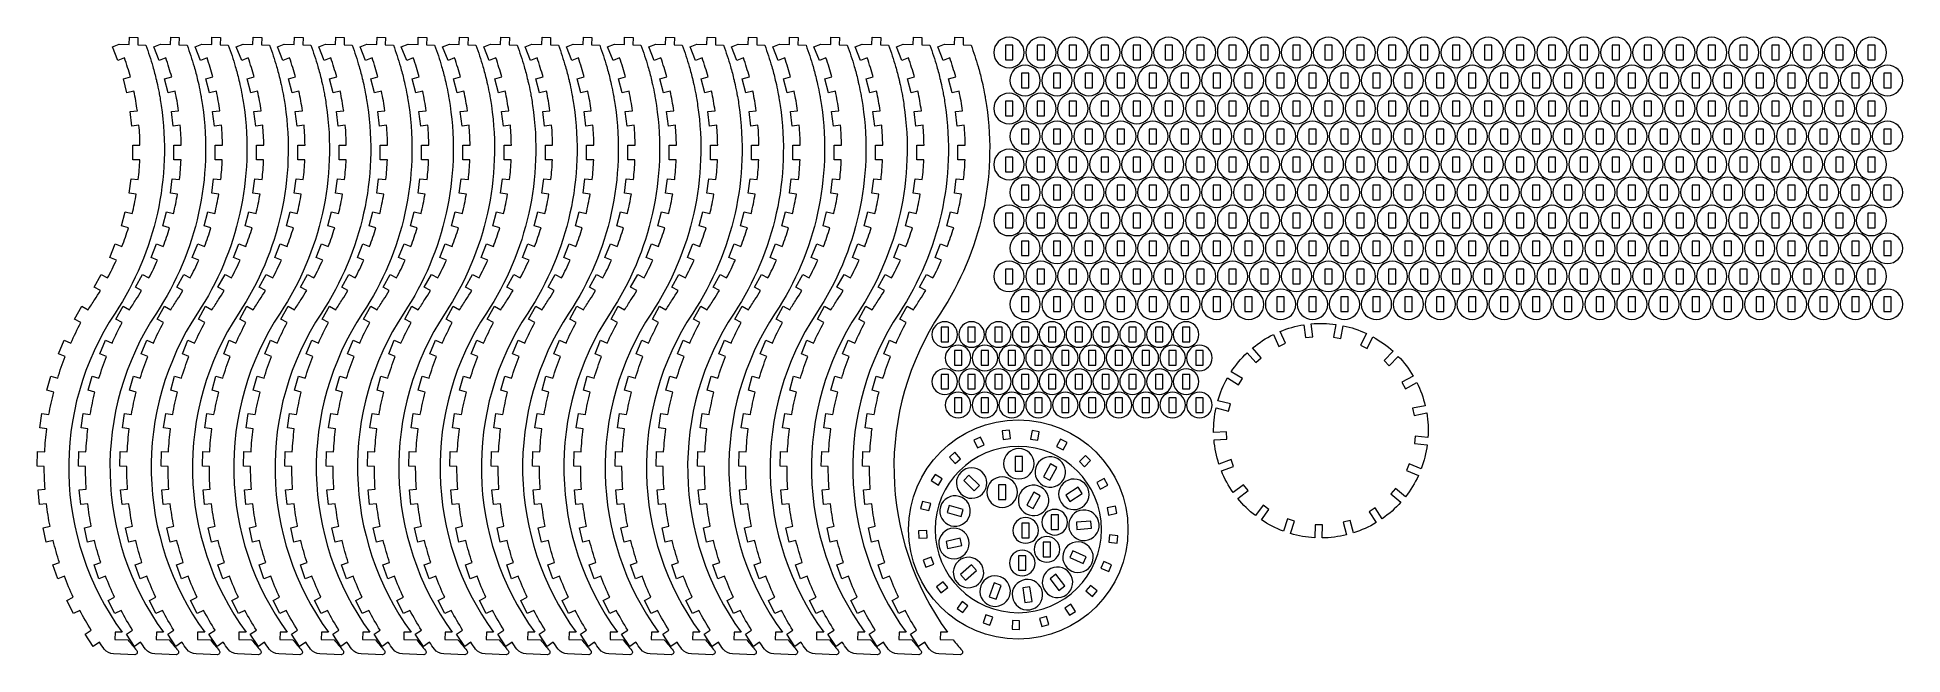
# Model space of a CAD drawing. Header units: millimetres. Extents: x -382 to 382, y -127 to 127.
import ezdxf

# ---------------------------------------------------------------- set-up
doc = ezdxf.new("R2010")
doc.units = ezdxf.units.MM
doc.header["$MEASUREMENT"] = 0
doc.layers.add('Camada 1', color=7, linetype='Continuous')

msp = doc.modelspace()

# ---------------------------------------------------------------- linework, layer by layer
at = {"layer": 'Camada 1', "lineweight": 20}
for points, knots in [([(-350.5595, 13.4553), (-333.9357, 38.6375), (-327.2748, 68.9741), (-331.632, 98.5996), (-331.632, 98.5996), (-331.7855, 99.6438), (-331.9529, 100.6874), (-332.1338, 101.7297), (-332.1338, 101.7297), (-332.1901, 102.0535), (-332.2478, 102.3776), (-332.3066, 102.7013), (-332.3066, 102.7013), (-332.3825, 103.1187), (-332.4608, 103.5359), (-332.5411, 103.9529), (-332.5411, 103.9529), (-332.8139, 105.3681), (-333.1123, 106.7812), (-333.4362, 108.191), (-333.4362, 108.191), (-333.4994, 108.4661), (-333.5636, 108.741), (-333.6287, 109.0158), (-333.6287, 109.0158), (-334.0717, 110.885), (-334.5599, 112.7444), (-335.0907, 114.5905), (-335.0907, 114.5905), (-335.9377, 117.5364), (-336.8953, 120.4492), (-337.9613, 123.3233), (-337.9613, 123.3233), (-337.9613, 123.3233), (-341.2716, 123.4339), (-341.2716, 123.4339), (-341.2716, 123.4339), (-341.2716, 123.4339), (-341.1715, 126.4322), (-341.1715, 126.4322), (-341.1715, 126.4322), (-341.1715, 126.4322), (-344.6695, 126.5491), (-344.6695, 126.5491), (-344.6695, 126.5491), (-344.6695, 126.5491), (-344.7697, 123.5508), (-344.7697, 123.5508), (-344.7697, 123.5508), (-344.7697, 123.5508), (-348.8425, 123.6868), (-348.8425, 123.6868), (-348.8425, 123.6868), (-348.8425, 123.6868), (-351.6208, 122.5819), (-351.6208, 122.5819), (-351.6208, 122.5819), (-351.6208, 122.5819), (-349.4036, 117.0066), (-349.4036, 117.0066), (-349.4036, 117.0066), (-349.4036, 117.0066), (-346.6997, 118.082), (-346.6997, 118.082), (-346.6997, 118.082), (-345.7964, 115.5156), (-344.9867, 112.9172), (-344.2722, 110.292), (-344.2722, 110.292), (-344.2722, 110.292), (-347.1675, 109.5454), (-347.1675, 109.5454), (-347.1675, 109.5454), (-347.1675, 109.5454), (-345.6693, 103.7355), (-345.6693, 103.7355), (-345.6693, 103.7355), (-345.6693, 103.7355), (-342.8517, 104.462), (-342.8517, 104.462), (-342.8517, 104.462), (-342.2785, 101.8025), (-341.8022, 99.1229), (-341.4237, 96.4286), (-341.4237, 96.4286), (-341.4237, 96.4286), (-344.3898, 96.0523), (-344.3898, 96.0523), (-344.3898, 96.0523), (-344.3898, 96.0523), (-343.6347, 90.1), (-343.6347, 90.1), (-343.6347, 90.1), (-343.6347, 90.1), (-340.748, 90.4662), (-340.748, 90.4662), (-340.748, 90.4662), (-340.514, 87.7556), (-340.3786, 85.0374), (-340.3421, 82.3169), (-340.3421, 82.3169), (-340.3421, 82.3169), (-343.3321, 82.3168), (-343.3321, 82.3168), (-343.3321, 82.3168), (-343.3321, 82.3168), (-343.3318, 76.3168), (-343.3318, 76.3168), (-343.3318, 76.3168), (-343.3318, 76.3168), (-340.422, 76.317), (-340.422, 76.317), (-340.422, 76.317), (-340.5309, 73.5985), (-340.7386, 70.8848), (-341.0448, 68.1813), (-341.0448, 68.1813), (-341.0448, 68.1813), (-344.011, 68.5574), (-344.011, 68.5574), (-344.011, 68.5574), (-344.011, 68.5574), (-344.7656, 62.6051), (-344.7656, 62.6051), (-344.7656, 62.6051), (-344.7656, 62.6051), (-341.879, 62.2391), (-341.879, 62.2391), (-341.879, 62.2391), (-342.3291, 59.5559), (-342.8766, 56.8899), (-343.5204, 54.2466), (-343.5204, 54.2466), (-343.5204, 54.2466), (-346.4157, 54.9928), (-346.4157, 54.9928), (-346.4157, 54.9928), (-346.4157, 54.9928), (-347.9134, 49.1828), (-347.9134, 49.1828), (-347.9134, 49.1828), (-347.9134, 49.1828), (-345.0957, 48.4565), (-345.0957, 48.4565), (-345.0957, 48.4565), (-345.8798, 45.8512), (-346.7584, 43.2753), (-347.7298, 40.7339), (-347.7298, 40.7339), (-347.7298, 40.7339), (-350.5081, 41.8386), (-350.5081, 41.8386), (-350.5081, 41.8386), (-350.5081, 41.8386), (-352.7249, 36.2631), (-352.7249, 36.2631), (-352.7249, 36.2631), (-352.7249, 36.2631), (-350.021, 35.1881), (-350.021, 35.1881), (-350.021, 35.1881), (-351.1267, 32.7022), (-352.3224, 30.2573), (-353.6059, 27.8584), (-353.6059, 27.8584), (-353.6059, 27.8584), (-356.2231, 29.3038), (-356.2231, 29.3038), (-356.2231, 29.3038), (-356.2231, 29.3038), (-359.1238, 24.0516), (-359.1238, 24.0516), (-359.1238, 24.0516), (-359.1238, 24.0516), (-356.5766, 22.6448), (-356.5766, 22.6448), (-356.5766, 22.6448), (-357.3289, 21.4032), (-358.1051, 20.1762), (-358.9049, 18.9646), (-358.9049, 18.9646), (-359.8232, 17.5736), (-360.7136, 16.1643), (-361.5756, 14.7376), (-361.5756, 14.7376), (-361.5756, 14.7376), (-364.1896, 16.2096), (-364.1896, 16.2096), (-364.1896, 16.2096), (-364.1896, 16.2096), (-367.1334, 10.9813), (-367.1334, 10.9813), (-367.1334, 10.9813), (-367.1334, 10.9813), (-364.5542, 9.529), (-364.5542, 9.529), (-364.5542, 9.529), (-366.0375, 6.7846), (-367.4174, 3.9855), (-368.6912, 1.1377), (-368.6912, 1.1377), (-368.6912, 1.1377), (-371.4227, 2.2626), (-371.4227, 2.2626), (-371.4227, 2.2626), (-371.4227, 2.2626), (-373.7075, -3.2854), (-373.7075, -3.2854), (-373.7075, -3.2854), (-373.7075, -3.2854), (-371.009, -4.3966), (-371.009, -4.3966), (-371.009, -4.3966), (-372.1453, -7.3037), (-373.1722, -10.2524), (-374.0877, -13.2364), (-374.0877, -13.2364), (-374.0877, -13.2364), (-376.9022, -12.4621), (-376.9022, -12.4621), (-376.9022, -12.4621), (-376.9022, -12.4621), (-378.4938, -18.247), (-378.4938, -18.247), (-378.4938, -18.247), (-378.4938, -18.247), (-375.7095, -19.013), (-375.7095, -19.013), (-375.7095, -19.013), (-376.4811, -22.0386), (-377.139, -25.0919), (-377.6819, -28.1667), (-377.6819, -28.1667), (-377.6819, -28.1667), (-380.5464, -27.7446), (-380.5464, -27.7446), (-380.5464, -27.7446), (-380.5464, -27.7446), (-381.421, -33.6805), (-381.421, -33.6805), (-381.421, -33.6805), (-381.421, -33.6805), (-378.583, -34.0987), (-378.583, -34.0987), (-378.583, -34.0987), (-378.9779, -37.1966), (-379.2565, -40.3082), (-379.4182, -43.4269), (-379.4182, -43.4269), (-379.4182, -43.4269), (-382.3009, -43.3573), (-382.3009, -43.3573), (-382.3009, -43.3573), (-382.3009, -43.3573), (-382.4455, -49.3556), (-382.4455, -49.3556), (-382.4455, -49.3556), (-382.4455, -49.3556), (-379.5851, -49.4246), (-379.5851, -49.4246), (-379.5851, -49.4246), (-379.597, -52.5477), (-379.4918, -55.6701), (-379.2699, -58.7853), (-379.2699, -58.7853), (-379.2699, -58.7853), (-382.1395, -59.0676), (-382.1395, -59.0676), (-382.1395, -59.0676), (-382.1395, -59.0676), (-381.5522, -65.0388), (-381.5522, -65.0388), (-381.5522, -65.0388), (-381.5522, -65.0388), (-378.6999, -64.7582), (-378.6999, -64.7582), (-378.6999, -64.7582), (-378.3287, -67.8588), (-377.8416, -70.9445), (-377.2394, -74.0086), (-377.2394, -74.0086), (-377.2394, -74.0086), (-380.0648, -74.6411), (-380.0648, -74.6411), (-380.0648, -74.6411), (-380.0648, -74.6411), (-378.7541, -80.4962), (-378.7541, -80.4962), (-378.7541, -80.4962), (-378.7541, -80.4962), (-375.9413, -79.8665), (-375.9413, -79.8665), (-375.9413, -79.8665), (-375.1928, -82.8974), (-374.3312, -85.8993), (-373.358, -88.8655), (-373.358, -88.8655), (-373.358, -88.8655), (-376.1076, -89.8455), (-376.1076, -89.8455), (-376.1076, -89.8455), (-376.1076, -89.8455), (-374.0931, -95.4973), (-374.0931, -95.4973), (-374.0931, -95.4973), (-374.0931, -95.4973), (-371.3515, -94.5201), (-371.3515, -94.5201), (-371.3515, -94.5201), (-370.2375, -97.4351), (-369.0148, -100.3074), (-367.686, -103.131), (-367.686, -103.131), (-367.686, -103.131), (-370.327, -104.4545), (-370.327, -104.4545), (-370.327, -104.4545), (-370.327, -104.4545), (-367.6387, -109.8187), (-367.6387, -109.8187), (-367.6387, -109.8187), (-367.6387, -109.8187), (-365.0014, -108.4969), (-365.0014, -108.4969), (-365.0014, -108.4969), (-363.5393, -111.2519), (-361.9748, -113.9512), (-360.3109, -116.5892), (-360.3109, -116.5892), (-360.3109, -116.5892), (-362.8091, -118.2501), (-362.8091, -118.2501), (-362.8091, -118.2501), (-362.8091, -118.2501), (-359.4872, -123.2466), (-359.4872, -123.2466), (-359.4872, -123.2466), (-359.4872, -123.2466), (-356.989, -121.5857), (-356.989, -121.5857), (-356.989, -121.5857), (-356.3362, -122.5182), (-355.6706, -123.4419), (-354.9926, -124.3562), (-354.9926, -124.3562), (-354.0844, -125.5809), (-352.6671, -126.3244), (-351.1433, -126.3753), (-351.1433, -126.3753), (-351.1433, -126.3753), (-342.4586, -126.6654), (-342.4586, -126.6654), (-342.4586, -126.6654), (-342.0617, -126.6787), (-341.6946, -126.4558), (-341.5231, -126.0975), (-341.5231, -126.0975), (-341.3518, -125.7393), (-341.4086, -125.3135), (-341.668, -125.0128), (-341.668, -125.0128), (-342.9199, -123.5614), (-344.1354, -122.0789), (-345.3132, -120.5667), (-345.3132, -120.5667), (-345.3132, -120.5667), (-350.6389, -120.3888), (-350.6389, -120.3888), (-350.6389, -120.3888), (-350.6389, -120.3888), (-350.5387, -117.3904), (-350.5387, -117.3904), (-350.5387, -117.3904), (-350.5387, -117.3904), (-347.6295, -117.4876), (-347.6295, -117.4876), (-347.6295, -117.4876), (-375.7944, -78.7142), (-376.9618, -26.5391), (-350.5595, 13.4553)], [0, 0, 0, 0, 0.01041667, 0.01041667, 0.01041667, 0.01041667, 0.02083333, 0.02083333, 0.02083333, 0.02083333, 0.03125, 0.03125, 0.03125, 0.03125, 0.04166667, 0.04166667, 0.04166667, 0.04166667, 0.05208333, 0.05208333, 0.05208333, 0.05208333, 0.0625, 0.0625, 0.0625, 0.0625, 0.07291667, 0.07291667, 0.07291667, 0.07291667, 0.08333333, 0.08333333, 0.08333333, 0.08333333, 0.09375, 0.09375, 0.09375, 0.09375, 0.10416667, 0.10416667, 0.10416667, 0.10416667, 0.11458333, 0.11458333, 0.11458333, 0.11458333, 0.125, 0.125, 0.125, 0.125, 0.13541667, 0.13541667, 0.13541667, 0.13541667, 0.14583333, 0.14583333, 0.14583333, 0.14583333, 0.15625, 0.15625, 0.15625, 0.15625, 0.16666667, 0.16666667, 0.16666667, 0.16666667, 0.17708333, 0.17708333, 0.17708333, 0.17708333, 0.1875, 0.1875, 0.1875, 0.1875, 0.19791667, 0.19791667, 0.19791667, 0.19791667, 0.20833333, 0.20833333, 0.20833333, 0.20833333, 0.21875, 0.21875, 0.21875, 0.21875, 0.22916667, 0.22916667, 0.22916667, 0.22916667, 0.23958333, 0.23958333, 0.23958333, 0.23958333, 0.25, 0.25, 0.25, 0.25, 0.26041667, 0.26041667, 0.26041667, 0.26041667, 0.27083333, 0.27083333, 0.27083333, 0.27083333, 0.28125, 0.28125, 0.28125, 0.28125, 0.29166667, 0.29166667, 0.29166667, 0.29166667, 0.30208333, 0.30208333, 0.30208333, 0.30208333, 0.3125, 0.3125, 0.3125, 0.3125, 0.32291667, 0.32291667, 0.32291667, 0.32291667, 0.33333333, 0.33333333, 0.33333333, 0.33333333, 0.34375, 0.34375, 0.34375, 0.34375, 0.35416667, 0.35416667, 0.35416667, 0.35416667, 0.36458333, 0.36458333, 0.36458333, 0.36458333, 0.375, 0.375, 0.375, 0.375, 0.38541667, 0.38541667, 0.38541667, 0.38541667, 0.39583333, 0.39583333, 0.39583333, 0.39583333, 0.40625, 0.40625, 0.40625, 0.40625, 0.41666667, 0.41666667, 0.41666667, 0.41666667, 0.42708333, 0.42708333, 0.42708333, 0.42708333, 0.4375, 0.4375, 0.4375, 0.4375, 0.44791667, 0.44791667, 0.44791667, 0.44791667, 0.45833333, 0.45833333, 0.45833333, 0.45833333, 0.46875, 0.46875, 0.46875, 0.46875, 0.47916667, 0.47916667, 0.47916667, 0.47916667, 0.48958333, 0.48958333, 0.48958333, 0.48958333, 0.5, 0.5, 0.5, 0.5, 0.51041667, 0.51041667, 0.51041667, 0.51041667, 0.52083333, 0.52083333, 0.52083333, 0.52083333, 0.53125, 0.53125, 0.53125, 0.53125, 0.54166667, 0.54166667, 0.54166667, 0.54166667, 0.55208333, 0.55208333, 0.55208333, 0.55208333, 0.5625, 0.5625, 0.5625, 0.5625, 0.57291667, 0.57291667, 0.57291667, 0.57291667, 0.58333333, 0.58333333, 0.58333333, 0.58333333, 0.59375, 0.59375, 0.59375, 0.59375, 0.60416667, 0.60416667, 0.60416667, 0.60416667, 0.61458333, 0.61458333, 0.61458333, 0.61458333, 0.625, 0.625, 0.625, 0.625, 0.63541667, 0.63541667, 0.63541667, 0.63541667, 0.64583333, 0.64583333, 0.64583333, 0.64583333, 0.65625, 0.65625, 0.65625, 0.65625, 0.66666667, 0.66666667, 0.66666667, 0.66666667, 0.67708333, 0.67708333, 0.67708333, 0.67708333, 0.6875, 0.6875, 0.6875, 0.6875, 0.69791667, 0.69791667, 0.69791667, 0.69791667, 0.70833333, 0.70833333, 0.70833333, 0.70833333, 0.71875, 0.71875, 0.71875, 0.71875, 0.72916667, 0.72916667, 0.72916667, 0.72916667, 0.73958333, 0.73958333, 0.73958333, 0.73958333, 0.75, 0.75, 0.75, 0.75, 0.76041667, 0.76041667, 0.76041667, 0.76041667, 0.77083333, 0.77083333, 0.77083333, 0.77083333, 0.78125, 0.78125, 0.78125, 0.78125, 0.79166667, 0.79166667, 0.79166667, 0.79166667, 0.80208333, 0.80208333, 0.80208333, 0.80208333, 0.8125, 0.8125, 0.8125, 0.8125, 0.82291667, 0.82291667, 0.82291667, 0.82291667, 0.83333333, 0.83333333, 0.83333333, 0.83333333, 0.84375, 0.84375, 0.84375, 0.84375, 0.85416667, 0.85416667, 0.85416667, 0.85416667, 0.86458333, 0.86458333, 0.86458333, 0.86458333, 0.875, 0.875, 0.875, 0.875, 0.88541667, 0.88541667, 0.88541667, 0.88541667, 0.89583333, 0.89583333, 0.89583333, 0.89583333, 0.90625, 0.90625, 0.90625, 0.90625, 0.91666667, 0.91666667, 0.91666667, 0.91666667, 0.92708333, 0.92708333, 0.92708333, 0.92708333, 0.9375, 0.9375, 0.9375, 0.9375, 0.94791667, 0.94791667, 0.94791667, 0.94791667, 0.95833333, 0.95833333, 0.95833333, 0.95833333, 0.96875, 0.96875, 0.96875, 0.96875, 0.97916667, 0.97916667, 0.97916667, 0.97916667, 1, 1, 1, 1]), ([(-333.6394, 13.4553), (-317.0156, 38.6375), (-310.3547, 68.9741), (-314.7119, 98.5996), (-314.7119, 98.5996), (-314.8654, 99.6438), (-315.0328, 100.6874), (-315.2137, 101.7297), (-315.2137, 101.7297), (-315.27, 102.0535), (-315.3277, 102.3776), (-315.3865, 102.7013), (-315.3865, 102.7013), (-315.4624, 103.1187), (-315.5407, 103.5359), (-315.621, 103.9529), (-315.621, 103.9529), (-315.8938, 105.3681), (-316.1922, 106.7812), (-316.5161, 108.191), (-316.5161, 108.191), (-316.5793, 108.4661), (-316.6435, 108.741), (-316.7086, 109.0158), (-316.7086, 109.0158), (-317.1516, 110.885), (-317.6398, 112.7444), (-318.1706, 114.5905), (-318.1706, 114.5905), (-319.0176, 117.5364), (-319.9752, 120.4492), (-321.0412, 123.3233), (-321.0412, 123.3233), (-321.0412, 123.3233), (-324.3515, 123.4339), (-324.3515, 123.4339), (-324.3515, 123.4339), (-324.3515, 123.4339), (-324.2514, 126.4322), (-324.2514, 126.4322), (-324.2514, 126.4322), (-324.2514, 126.4322), (-327.7494, 126.5491), (-327.7494, 126.5491), (-327.7494, 126.5491), (-327.7494, 126.5491), (-327.8496, 123.5508), (-327.8496, 123.5508), (-327.8496, 123.5508), (-327.8496, 123.5508), (-331.9224, 123.6868), (-331.9224, 123.6868), (-331.9224, 123.6868), (-331.9224, 123.6868), (-334.7007, 122.5819), (-334.7007, 122.5819), (-334.7007, 122.5819), (-334.7007, 122.5819), (-332.4835, 117.0066), (-332.4835, 117.0066), (-332.4835, 117.0066), (-332.4835, 117.0066), (-329.7796, 118.082), (-329.7796, 118.082), (-329.7796, 118.082), (-328.8763, 115.5156), (-328.0666, 112.9172), (-327.3521, 110.292), (-327.3521, 110.292), (-327.3521, 110.292), (-330.2474, 109.5454), (-330.2474, 109.5454), (-330.2474, 109.5454), (-330.2474, 109.5454), (-328.7492, 103.7355), (-328.7492, 103.7355), (-328.7492, 103.7355), (-328.7492, 103.7355), (-325.9316, 104.462), (-325.9316, 104.462), (-325.9316, 104.462), (-325.3584, 101.8025), (-324.8821, 99.1229), (-324.5036, 96.4286), (-324.5036, 96.4286), (-324.5036, 96.4286), (-327.4697, 96.0523), (-327.4697, 96.0523), (-327.4697, 96.0523), (-327.4697, 96.0523), (-326.7146, 90.1), (-326.7146, 90.1), (-326.7146, 90.1), (-326.7146, 90.1), (-323.8279, 90.4662), (-323.8279, 90.4662), (-323.8279, 90.4662), (-323.5939, 87.7556), (-323.4585, 85.0374), (-323.422, 82.3169), (-323.422, 82.3169), (-323.422, 82.3169), (-326.412, 82.3168), (-326.412, 82.3168), (-326.412, 82.3168), (-326.412, 82.3168), (-326.4117, 76.3168), (-326.4117, 76.3168), (-326.4117, 76.3168), (-326.4117, 76.3168), (-323.5019, 76.317), (-323.5019, 76.317), (-323.5019, 76.317), (-323.6108, 73.5985), (-323.8185, 70.8848), (-324.1247, 68.1813), (-324.1247, 68.1813), (-324.1247, 68.1813), (-327.0909, 68.5574), (-327.0909, 68.5574), (-327.0909, 68.5574), (-327.0909, 68.5574), (-327.8455, 62.6051), (-327.8455, 62.6051), (-327.8455, 62.6051), (-327.8455, 62.6051), (-324.9589, 62.2391), (-324.9589, 62.2391), (-324.9589, 62.2391), (-325.409, 59.5559), (-325.9565, 56.8899), (-326.6003, 54.2466), (-326.6003, 54.2466), (-326.6003, 54.2466), (-329.4956, 54.9928), (-329.4956, 54.9928), (-329.4956, 54.9928), (-329.4956, 54.9928), (-330.9933, 49.1828), (-330.9933, 49.1828), (-330.9933, 49.1828), (-330.9933, 49.1828), (-328.1756, 48.4565), (-328.1756, 48.4565), (-328.1756, 48.4565), (-328.9597, 45.8512), (-329.8383, 43.2753), (-330.8097, 40.7339), (-330.8097, 40.7339), (-330.8097, 40.7339), (-333.588, 41.8386), (-333.588, 41.8386), (-333.588, 41.8386), (-333.588, 41.8386), (-335.8048, 36.2631), (-335.8048, 36.2631), (-335.8048, 36.2631), (-335.8048, 36.2631), (-333.1009, 35.1881), (-333.1009, 35.1881), (-333.1009, 35.1881), (-334.2066, 32.7022), (-335.4023, 30.2573), (-336.6858, 27.8584), (-336.6858, 27.8584), (-336.6858, 27.8584), (-339.303, 29.3038), (-339.303, 29.3038), (-339.303, 29.3038), (-339.303, 29.3038), (-342.2037, 24.0516), (-342.2037, 24.0516), (-342.2037, 24.0516), (-342.2037, 24.0516), (-339.6565, 22.6448), (-339.6565, 22.6448), (-339.6565, 22.6448), (-340.4088, 21.4032), (-341.185, 20.1762), (-341.9848, 18.9646), (-341.9848, 18.9646), (-342.9031, 17.5736), (-343.7935, 16.1643), (-344.6555, 14.7376), (-344.6555, 14.7376), (-344.6555, 14.7376), (-347.2695, 16.2096), (-347.2695, 16.2096), (-347.2695, 16.2096), (-347.2695, 16.2096), (-350.2133, 10.9813), (-350.2133, 10.9813), (-350.2133, 10.9813), (-350.2133, 10.9813), (-347.6341, 9.529), (-347.6341, 9.529), (-347.6341, 9.529), (-349.1174, 6.7846), (-350.4973, 3.9855), (-351.7711, 1.1377), (-351.7711, 1.1377), (-351.7711, 1.1377), (-354.5026, 2.2626), (-354.5026, 2.2626), (-354.5026, 2.2626), (-354.5026, 2.2626), (-356.7874, -3.2854), (-356.7874, -3.2854), (-356.7874, -3.2854), (-356.7874, -3.2854), (-354.0889, -4.3966), (-354.0889, -4.3966), (-354.0889, -4.3966), (-355.2252, -7.3037), (-356.2521, -10.2524), (-357.1676, -13.2364), (-357.1676, -13.2364), (-357.1676, -13.2364), (-359.9821, -12.4621), (-359.9821, -12.4621), (-359.9821, -12.4621), (-359.9821, -12.4621), (-361.5737, -18.247), (-361.5737, -18.247), (-361.5737, -18.247), (-361.5737, -18.247), (-358.7894, -19.013), (-358.7894, -19.013), (-358.7894, -19.013), (-359.561, -22.0386), (-360.2189, -25.0919), (-360.7618, -28.1667), (-360.7618, -28.1667), (-360.7618, -28.1667), (-363.6263, -27.7446), (-363.6263, -27.7446), (-363.6263, -27.7446), (-363.6263, -27.7446), (-364.5009, -33.6805), (-364.5009, -33.6805), (-364.5009, -33.6805), (-364.5009, -33.6805), (-361.6629, -34.0987), (-361.6629, -34.0987), (-361.6629, -34.0987), (-362.0578, -37.1966), (-362.3364, -40.3082), (-362.4981, -43.4269), (-362.4981, -43.4269), (-362.4981, -43.4269), (-365.3808, -43.3573), (-365.3808, -43.3573), (-365.3808, -43.3573), (-365.3808, -43.3573), (-365.5254, -49.3556), (-365.5254, -49.3556), (-365.5254, -49.3556), (-365.5254, -49.3556), (-362.665, -49.4246), (-362.665, -49.4246), (-362.665, -49.4246), (-362.6769, -52.5477), (-362.5717, -55.6701), (-362.3498, -58.7853), (-362.3498, -58.7853), (-362.3498, -58.7853), (-365.2194, -59.0676), (-365.2194, -59.0676), (-365.2194, -59.0676), (-365.2194, -59.0676), (-364.6321, -65.0388), (-364.6321, -65.0388), (-364.6321, -65.0388), (-364.6321, -65.0388), (-361.7798, -64.7582), (-361.7798, -64.7582), (-361.7798, -64.7582), (-361.4086, -67.8588), (-360.9215, -70.9445), (-360.3193, -74.0086), (-360.3193, -74.0086), (-360.3193, -74.0086), (-363.1447, -74.6411), (-363.1447, -74.6411), (-363.1447, -74.6411), (-363.1447, -74.6411), (-361.834, -80.4962), (-361.834, -80.4962), (-361.834, -80.4962), (-361.834, -80.4962), (-359.0212, -79.8665), (-359.0212, -79.8665), (-359.0212, -79.8665), (-358.2727, -82.8974), (-357.4111, -85.8993), (-356.4379, -88.8655), (-356.4379, -88.8655), (-356.4379, -88.8655), (-359.1875, -89.8455), (-359.1875, -89.8455), (-359.1875, -89.8455), (-359.1875, -89.8455), (-357.173, -95.4973), (-357.173, -95.4973), (-357.173, -95.4973), (-357.173, -95.4973), (-354.4314, -94.5201), (-354.4314, -94.5201), (-354.4314, -94.5201), (-353.3174, -97.4351), (-352.0947, -100.3074), (-350.7659, -103.131), (-350.7659, -103.131), (-350.7659, -103.131), (-353.4069, -104.4545), (-353.4069, -104.4545), (-353.4069, -104.4545), (-353.4069, -104.4545), (-350.7186, -109.8187), (-350.7186, -109.8187), (-350.7186, -109.8187), (-350.7186, -109.8187), (-348.0813, -108.4969), (-348.0813, -108.4969), (-348.0813, -108.4969), (-346.6192, -111.2519), (-345.0547, -113.9512), (-343.3908, -116.5892), (-343.3908, -116.5892), (-343.3908, -116.5892), (-345.889, -118.2501), (-345.889, -118.2501), (-345.889, -118.2501), (-345.889, -118.2501), (-342.5671, -123.2466), (-342.5671, -123.2466), (-342.5671, -123.2466), (-342.5671, -123.2466), (-340.0689, -121.5857), (-340.0689, -121.5857), (-340.0689, -121.5857), (-339.4161, -122.5182), (-338.7505, -123.4419), (-338.0725, -124.3562), (-338.0725, -124.3562), (-337.1643, -125.5809), (-335.747, -126.3244), (-334.2232, -126.3753), (-334.2232, -126.3753), (-334.2232, -126.3753), (-325.5385, -126.6654), (-325.5385, -126.6654), (-325.5385, -126.6654), (-325.1416, -126.6787), (-324.7745, -126.4558), (-324.603, -126.0975), (-324.603, -126.0975), (-324.4317, -125.7393), (-324.4885, -125.3135), (-324.7479, -125.0128), (-324.7479, -125.0128), (-325.9998, -123.5614), (-327.2153, -122.0789), (-328.3931, -120.5667), (-328.3931, -120.5667), (-328.3931, -120.5667), (-333.7188, -120.3888), (-333.7188, -120.3888), (-333.7188, -120.3888), (-333.7188, -120.3888), (-333.6186, -117.3904), (-333.6186, -117.3904), (-333.6186, -117.3904), (-333.6186, -117.3904), (-330.7094, -117.4876), (-330.7094, -117.4876), (-330.7094, -117.4876), (-358.8743, -78.7142), (-360.0417, -26.5391), (-333.6394, 13.4553)], [0, 0, 0, 0, 0.01041667, 0.01041667, 0.01041667, 0.01041667, 0.02083333, 0.02083333, 0.02083333, 0.02083333, 0.03125, 0.03125, 0.03125, 0.03125, 0.04166667, 0.04166667, 0.04166667, 0.04166667, 0.05208333, 0.05208333, 0.05208333, 0.05208333, 0.0625, 0.0625, 0.0625, 0.0625, 0.07291667, 0.07291667, 0.07291667, 0.07291667, 0.08333333, 0.08333333, 0.08333333, 0.08333333, 0.09375, 0.09375, 0.09375, 0.09375, 0.10416667, 0.10416667, 0.10416667, 0.10416667, 0.11458333, 0.11458333, 0.11458333, 0.11458333, 0.125, 0.125, 0.125, 0.125, 0.13541667, 0.13541667, 0.13541667, 0.13541667, 0.14583333, 0.14583333, 0.14583333, 0.14583333, 0.15625, 0.15625, 0.15625, 0.15625, 0.16666667, 0.16666667, 0.16666667, 0.16666667, 0.17708333, 0.17708333, 0.17708333, 0.17708333, 0.1875, 0.1875, 0.1875, 0.1875, 0.19791667, 0.19791667, 0.19791667, 0.19791667, 0.20833333, 0.20833333, 0.20833333, 0.20833333, 0.21875, 0.21875, 0.21875, 0.21875, 0.22916667, 0.22916667, 0.22916667, 0.22916667, 0.23958333, 0.23958333, 0.23958333, 0.23958333, 0.25, 0.25, 0.25, 0.25, 0.26041667, 0.26041667, 0.26041667, 0.26041667, 0.27083333, 0.27083333, 0.27083333, 0.27083333, 0.28125, 0.28125, 0.28125, 0.28125, 0.29166667, 0.29166667, 0.29166667, 0.29166667, 0.30208333, 0.30208333, 0.30208333, 0.30208333, 0.3125, 0.3125, 0.3125, 0.3125, 0.32291667, 0.32291667, 0.32291667, 0.32291667, 0.33333333, 0.33333333, 0.33333333, 0.33333333, 0.34375, 0.34375, 0.34375, 0.34375, 0.35416667, 0.35416667, 0.35416667, 0.35416667, 0.36458333, 0.36458333, 0.36458333, 0.36458333, 0.375, 0.375, 0.375, 0.375, 0.38541667, 0.38541667, 0.38541667, 0.38541667, 0.39583333, 0.39583333, 0.39583333, 0.39583333, 0.40625, 0.40625, 0.40625, 0.40625, 0.41666667, 0.41666667, 0.41666667, 0.41666667, 0.42708333, 0.42708333, 0.42708333, 0.42708333, 0.4375, 0.4375, 0.4375, 0.4375, 0.44791667, 0.44791667, 0.44791667, 0.44791667, 0.45833333, 0.45833333, 0.45833333, 0.45833333, 0.46875, 0.46875, 0.46875, 0.46875, 0.47916667, 0.47916667, 0.47916667, 0.47916667, 0.48958333, 0.48958333, 0.48958333, 0.48958333, 0.5, 0.5, 0.5, 0.5, 0.51041667, 0.51041667, 0.51041667, 0.51041667, 0.52083333, 0.52083333, 0.52083333, 0.52083333, 0.53125, 0.53125, 0.53125, 0.53125, 0.54166667, 0.54166667, 0.54166667, 0.54166667, 0.55208333, 0.55208333, 0.55208333, 0.55208333, 0.5625, 0.5625, 0.5625, 0.5625, 0.57291667, 0.57291667, 0.57291667, 0.57291667, 0.58333333, 0.58333333, 0.58333333, 0.58333333, 0.59375, 0.59375, 0.59375, 0.59375, 0.60416667, 0.60416667, 0.60416667, 0.60416667, 0.61458333, 0.61458333, 0.61458333, 0.61458333, 0.625, 0.625, 0.625, 0.625, 0.63541667, 0.63541667, 0.63541667, 0.63541667, 0.64583333, 0.64583333, 0.64583333, 0.64583333, 0.65625, 0.65625, 0.65625, 0.65625, 0.66666667, 0.66666667, 0.66666667, 0.66666667, 0.67708333, 0.67708333, 0.67708333, 0.67708333, 0.6875, 0.6875, 0.6875, 0.6875, 0.69791667, 0.69791667, 0.69791667, 0.69791667, 0.70833333, 0.70833333, 0.70833333, 0.70833333, 0.71875, 0.71875, 0.71875, 0.71875, 0.72916667, 0.72916667, 0.72916667, 0.72916667, 0.73958333, 0.73958333, 0.73958333, 0.73958333, 0.75, 0.75, 0.75, 0.75, 0.76041667, 0.76041667, 0.76041667, 0.76041667, 0.77083333, 0.77083333, 0.77083333, 0.77083333, 0.78125, 0.78125, 0.78125, 0.78125, 0.79166667, 0.79166667, 0.79166667, 0.79166667, 0.80208333, 0.80208333, 0.80208333, 0.80208333, 0.8125, 0.8125, 0.8125, 0.8125, 0.82291667, 0.82291667, 0.82291667, 0.82291667, 0.83333333, 0.83333333, 0.83333333, 0.83333333, 0.84375, 0.84375, 0.84375, 0.84375, 0.85416667, 0.85416667, 0.85416667, 0.85416667, 0.86458333, 0.86458333, 0.86458333, 0.86458333, 0.875, 0.875, 0.875, 0.875, 0.88541667, 0.88541667, 0.88541667, 0.88541667, 0.89583333, 0.89583333, 0.89583333, 0.89583333, 0.90625, 0.90625, 0.90625, 0.90625, 0.91666667, 0.91666667, 0.91666667, 0.91666667, 0.92708333, 0.92708333, 0.92708333, 0.92708333, 0.9375, 0.9375, 0.9375, 0.9375, 0.94791667, 0.94791667, 0.94791667, 0.94791667, 0.95833333, 0.95833333, 0.95833333, 0.95833333, 0.96875, 0.96875, 0.96875, 0.96875, 0.97916667, 0.97916667, 0.97916667, 0.97916667, 1, 1, 1, 1]), ([(-316.7193, 13.4553), (-300.0955, 38.6375), (-293.4346, 68.9741), (-297.7918, 98.5996), (-297.7918, 98.5996), (-297.9453, 99.6438), (-298.1127, 100.6874), (-298.2936, 101.7297), (-298.2936, 101.7297), (-298.3499, 102.0535), (-298.4076, 102.3776), (-298.4664, 102.7013), (-298.4664, 102.7013), (-298.5423, 103.1187), (-298.6206, 103.5359), (-298.7009, 103.9529), (-298.7009, 103.9529), (-298.9737, 105.3681), (-299.2721, 106.7812), (-299.596, 108.191), (-299.596, 108.191), (-299.6592, 108.4661), (-299.7234, 108.741), (-299.7885, 109.0158), (-299.7885, 109.0158), (-300.2315, 110.885), (-300.7197, 112.7444), (-301.2505, 114.5905), (-301.2505, 114.5905), (-302.0975, 117.5364), (-303.0551, 120.4492), (-304.1211, 123.3233), (-304.1211, 123.3233), (-304.1211, 123.3233), (-307.4314, 123.4339), (-307.4314, 123.4339), (-307.4314, 123.4339), (-307.4314, 123.4339), (-307.3313, 126.4322), (-307.3313, 126.4322), (-307.3313, 126.4322), (-307.3313, 126.4322), (-310.8293, 126.5491), (-310.8293, 126.5491), (-310.8293, 126.5491), (-310.8293, 126.5491), (-310.9295, 123.5508), (-310.9295, 123.5508), (-310.9295, 123.5508), (-310.9295, 123.5508), (-315.0023, 123.6868), (-315.0023, 123.6868), (-315.0023, 123.6868), (-315.0023, 123.6868), (-317.7806, 122.5819), (-317.7806, 122.5819), (-317.7806, 122.5819), (-317.7806, 122.5819), (-315.5634, 117.0066), (-315.5634, 117.0066), (-315.5634, 117.0066), (-315.5634, 117.0066), (-312.8595, 118.082), (-312.8595, 118.082), (-312.8595, 118.082), (-311.9562, 115.5156), (-311.1465, 112.9172), (-310.432, 110.292), (-310.432, 110.292), (-310.432, 110.292), (-313.3273, 109.5454), (-313.3273, 109.5454), (-313.3273, 109.5454), (-313.3273, 109.5454), (-311.8291, 103.7355), (-311.8291, 103.7355), (-311.8291, 103.7355), (-311.8291, 103.7355), (-309.0115, 104.462), (-309.0115, 104.462), (-309.0115, 104.462), (-308.4383, 101.8025), (-307.962, 99.1229), (-307.5835, 96.4286), (-307.5835, 96.4286), (-307.5835, 96.4286), (-310.5496, 96.0523), (-310.5496, 96.0523), (-310.5496, 96.0523), (-310.5496, 96.0523), (-309.7945, 90.1), (-309.7945, 90.1), (-309.7945, 90.1), (-309.7945, 90.1), (-306.9078, 90.4662), (-306.9078, 90.4662), (-306.9078, 90.4662), (-306.6738, 87.7556), (-306.5384, 85.0374), (-306.5019, 82.3169), (-306.5019, 82.3169), (-306.5019, 82.3169), (-309.4919, 82.3168), (-309.4919, 82.3168), (-309.4919, 82.3168), (-309.4919, 82.3168), (-309.4916, 76.3168), (-309.4916, 76.3168), (-309.4916, 76.3168), (-309.4916, 76.3168), (-306.5818, 76.317), (-306.5818, 76.317), (-306.5818, 76.317), (-306.6907, 73.5985), (-306.8984, 70.8848), (-307.2046, 68.1813), (-307.2046, 68.1813), (-307.2046, 68.1813), (-310.1708, 68.5574), (-310.1708, 68.5574), (-310.1708, 68.5574), (-310.1708, 68.5574), (-310.9254, 62.6051), (-310.9254, 62.6051), (-310.9254, 62.6051), (-310.9254, 62.6051), (-308.0388, 62.2391), (-308.0388, 62.2391), (-308.0388, 62.2391), (-308.4889, 59.5559), (-309.0364, 56.8899), (-309.6802, 54.2466), (-309.6802, 54.2466), (-309.6802, 54.2466), (-312.5755, 54.9928), (-312.5755, 54.9928), (-312.5755, 54.9928), (-312.5755, 54.9928), (-314.0732, 49.1828), (-314.0732, 49.1828), (-314.0732, 49.1828), (-314.0732, 49.1828), (-311.2555, 48.4565), (-311.2555, 48.4565), (-311.2555, 48.4565), (-312.0396, 45.8512), (-312.9182, 43.2753), (-313.8896, 40.7339), (-313.8896, 40.7339), (-313.8896, 40.7339), (-316.6679, 41.8386), (-316.6679, 41.8386), (-316.6679, 41.8386), (-316.6679, 41.8386), (-318.8847, 36.2631), (-318.8847, 36.2631), (-318.8847, 36.2631), (-318.8847, 36.2631), (-316.1808, 35.1881), (-316.1808, 35.1881), (-316.1808, 35.1881), (-317.2865, 32.7022), (-318.4822, 30.2573), (-319.7657, 27.8584), (-319.7657, 27.8584), (-319.7657, 27.8584), (-322.3829, 29.3038), (-322.3829, 29.3038), (-322.3829, 29.3038), (-322.3829, 29.3038), (-325.2836, 24.0516), (-325.2836, 24.0516), (-325.2836, 24.0516), (-325.2836, 24.0516), (-322.7364, 22.6448), (-322.7364, 22.6448), (-322.7364, 22.6448), (-323.4887, 21.4032), (-324.2649, 20.1762), (-325.0647, 18.9646), (-325.0647, 18.9646), (-325.983, 17.5736), (-326.8734, 16.1643), (-327.7354, 14.7376), (-327.7354, 14.7376), (-327.7354, 14.7376), (-330.3494, 16.2096), (-330.3494, 16.2096), (-330.3494, 16.2096), (-330.3494, 16.2096), (-333.2932, 10.9813), (-333.2932, 10.9813), (-333.2932, 10.9813), (-333.2932, 10.9813), (-330.714, 9.529), (-330.714, 9.529), (-330.714, 9.529), (-332.1973, 6.7846), (-333.5772, 3.9855), (-334.851, 1.1377), (-334.851, 1.1377), (-334.851, 1.1377), (-337.5825, 2.2626), (-337.5825, 2.2626), (-337.5825, 2.2626), (-337.5825, 2.2626), (-339.8673, -3.2854), (-339.8673, -3.2854), (-339.8673, -3.2854), (-339.8673, -3.2854), (-337.1688, -4.3966), (-337.1688, -4.3966), (-337.1688, -4.3966), (-338.3051, -7.3037), (-339.332, -10.2524), (-340.2475, -13.2364), (-340.2475, -13.2364), (-340.2475, -13.2364), (-343.062, -12.4621), (-343.062, -12.4621), (-343.062, -12.4621), (-343.062, -12.4621), (-344.6536, -18.247), (-344.6536, -18.247), (-344.6536, -18.247), (-344.6536, -18.247), (-341.8693, -19.013), (-341.8693, -19.013), (-341.8693, -19.013), (-342.6409, -22.0386), (-343.2988, -25.0919), (-343.8417, -28.1667), (-343.8417, -28.1667), (-343.8417, -28.1667), (-346.7062, -27.7446), (-346.7062, -27.7446), (-346.7062, -27.7446), (-346.7062, -27.7446), (-347.5808, -33.6805), (-347.5808, -33.6805), (-347.5808, -33.6805), (-347.5808, -33.6805), (-344.7428, -34.0987), (-344.7428, -34.0987), (-344.7428, -34.0987), (-345.1377, -37.1966), (-345.4163, -40.3082), (-345.578, -43.4269), (-345.578, -43.4269), (-345.578, -43.4269), (-348.4607, -43.3573), (-348.4607, -43.3573), (-348.4607, -43.3573), (-348.4607, -43.3573), (-348.6053, -49.3556), (-348.6053, -49.3556), (-348.6053, -49.3556), (-348.6053, -49.3556), (-345.7449, -49.4246), (-345.7449, -49.4246), (-345.7449, -49.4246), (-345.7568, -52.5477), (-345.6516, -55.6701), (-345.4297, -58.7853), (-345.4297, -58.7853), (-345.4297, -58.7853), (-348.2993, -59.0676), (-348.2993, -59.0676), (-348.2993, -59.0676), (-348.2993, -59.0676), (-347.712, -65.0388), (-347.712, -65.0388), (-347.712, -65.0388), (-347.712, -65.0388), (-344.8597, -64.7582), (-344.8597, -64.7582), (-344.8597, -64.7582), (-344.4885, -67.8588), (-344.0014, -70.9445), (-343.3992, -74.0086), (-343.3992, -74.0086), (-343.3992, -74.0086), (-346.2246, -74.6411), (-346.2246, -74.6411), (-346.2246, -74.6411), (-346.2246, -74.6411), (-344.9139, -80.4962), (-344.9139, -80.4962), (-344.9139, -80.4962), (-344.9139, -80.4962), (-342.1011, -79.8665), (-342.1011, -79.8665), (-342.1011, -79.8665), (-341.3526, -82.8974), (-340.491, -85.8993), (-339.5178, -88.8655), (-339.5178, -88.8655), (-339.5178, -88.8655), (-342.2674, -89.8455), (-342.2674, -89.8455), (-342.2674, -89.8455), (-342.2674, -89.8455), (-340.2529, -95.4973), (-340.2529, -95.4973), (-340.2529, -95.4973), (-340.2529, -95.4973), (-337.5113, -94.5201), (-337.5113, -94.5201), (-337.5113, -94.5201), (-336.3973, -97.4351), (-335.1746, -100.3074), (-333.8458, -103.131), (-333.8458, -103.131), (-333.8458, -103.131), (-336.4868, -104.4545), (-336.4868, -104.4545), (-336.4868, -104.4545), (-336.4868, -104.4545), (-333.7985, -109.8187), (-333.7985, -109.8187), (-333.7985, -109.8187), (-333.7985, -109.8187), (-331.1612, -108.4969), (-331.1612, -108.4969), (-331.1612, -108.4969), (-329.6991, -111.2519), (-328.1346, -113.9512), (-326.4707, -116.5892), (-326.4707, -116.5892), (-326.4707, -116.5892), (-328.9689, -118.2501), (-328.9689, -118.2501), (-328.9689, -118.2501), (-328.9689, -118.2501), (-325.647, -123.2466), (-325.647, -123.2466), (-325.647, -123.2466), (-325.647, -123.2466), (-323.1488, -121.5857), (-323.1488, -121.5857), (-323.1488, -121.5857), (-322.496, -122.5182), (-321.8304, -123.4419), (-321.1524, -124.3562), (-321.1524, -124.3562), (-320.2442, -125.5809), (-318.8269, -126.3244), (-317.3031, -126.3753), (-317.3031, -126.3753), (-317.3031, -126.3753), (-308.6184, -126.6654), (-308.6184, -126.6654), (-308.6184, -126.6654), (-308.2215, -126.6787), (-307.8544, -126.4558), (-307.6829, -126.0975), (-307.6829, -126.0975), (-307.5116, -125.7393), (-307.5684, -125.3135), (-307.8278, -125.0128), (-307.8278, -125.0128), (-309.0797, -123.5614), (-310.2952, -122.0789), (-311.473, -120.5667), (-311.473, -120.5667), (-311.473, -120.5667), (-316.7987, -120.3888), (-316.7987, -120.3888), (-316.7987, -120.3888), (-316.7987, -120.3888), (-316.6985, -117.3904), (-316.6985, -117.3904), (-316.6985, -117.3904), (-316.6985, -117.3904), (-313.7893, -117.4876), (-313.7893, -117.4876), (-313.7893, -117.4876), (-341.9542, -78.7142), (-343.1216, -26.5391), (-316.7193, 13.4553)], [0, 0, 0, 0, 0.01041667, 0.01041667, 0.01041667, 0.01041667, 0.02083333, 0.02083333, 0.02083333, 0.02083333, 0.03125, 0.03125, 0.03125, 0.03125, 0.04166667, 0.04166667, 0.04166667, 0.04166667, 0.05208333, 0.05208333, 0.05208333, 0.05208333, 0.0625, 0.0625, 0.0625, 0.0625, 0.07291667, 0.07291667, 0.07291667, 0.07291667, 0.08333333, 0.08333333, 0.08333333, 0.08333333, 0.09375, 0.09375, 0.09375, 0.09375, 0.10416667, 0.10416667, 0.10416667, 0.10416667, 0.11458333, 0.11458333, 0.11458333, 0.11458333, 0.125, 0.125, 0.125, 0.125, 0.13541667, 0.13541667, 0.13541667, 0.13541667, 0.14583333, 0.14583333, 0.14583333, 0.14583333, 0.15625, 0.15625, 0.15625, 0.15625, 0.16666667, 0.16666667, 0.16666667, 0.16666667, 0.17708333, 0.17708333, 0.17708333, 0.17708333, 0.1875, 0.1875, 0.1875, 0.1875, 0.19791667, 0.19791667, 0.19791667, 0.19791667, 0.20833333, 0.20833333, 0.20833333, 0.20833333, 0.21875, 0.21875, 0.21875, 0.21875, 0.22916667, 0.22916667, 0.22916667, 0.22916667, 0.23958333, 0.23958333, 0.23958333, 0.23958333, 0.25, 0.25, 0.25, 0.25, 0.26041667, 0.26041667, 0.26041667, 0.26041667, 0.27083333, 0.27083333, 0.27083333, 0.27083333, 0.28125, 0.28125, 0.28125, 0.28125, 0.29166667, 0.29166667, 0.29166667, 0.29166667, 0.30208333, 0.30208333, 0.30208333, 0.30208333, 0.3125, 0.3125, 0.3125, 0.3125, 0.32291667, 0.32291667, 0.32291667, 0.32291667, 0.33333333, 0.33333333, 0.33333333, 0.33333333, 0.34375, 0.34375, 0.34375, 0.34375, 0.35416667, 0.35416667, 0.35416667, 0.35416667, 0.36458333, 0.36458333, 0.36458333, 0.36458333, 0.375, 0.375, 0.375, 0.375, 0.38541667, 0.38541667, 0.38541667, 0.38541667, 0.39583333, 0.39583333, 0.39583333, 0.39583333, 0.40625, 0.40625, 0.40625, 0.40625, 0.41666667, 0.41666667, 0.41666667, 0.41666667, 0.42708333, 0.42708333, 0.42708333, 0.42708333, 0.4375, 0.4375, 0.4375, 0.4375, 0.44791667, 0.44791667, 0.44791667, 0.44791667, 0.45833333, 0.45833333, 0.45833333, 0.45833333, 0.46875, 0.46875, 0.46875, 0.46875, 0.47916667, 0.47916667, 0.47916667, 0.47916667, 0.48958333, 0.48958333, 0.48958333, 0.48958333, 0.5, 0.5, 0.5, 0.5, 0.51041667, 0.51041667, 0.51041667, 0.51041667, 0.52083333, 0.52083333, 0.52083333, 0.52083333, 0.53125, 0.53125, 0.53125, 0.53125, 0.54166667, 0.54166667, 0.54166667, 0.54166667, 0.55208333, 0.55208333, 0.55208333, 0.55208333, 0.5625, 0.5625, 0.5625, 0.5625, 0.57291667, 0.57291667, 0.57291667, 0.57291667, 0.58333333, 0.58333333, 0.58333333, 0.58333333, 0.59375, 0.59375, 0.59375, 0.59375, 0.60416667, 0.60416667, 0.60416667, 0.60416667, 0.61458333, 0.61458333, 0.61458333, 0.61458333, 0.625, 0.625, 0.625, 0.625, 0.63541667, 0.63541667, 0.63541667, 0.63541667, 0.64583333, 0.64583333, 0.64583333, 0.64583333, 0.65625, 0.65625, 0.65625, 0.65625, 0.66666667, 0.66666667, 0.66666667, 0.66666667, 0.67708333, 0.67708333, 0.67708333, 0.67708333, 0.6875, 0.6875, 0.6875, 0.6875, 0.69791667, 0.69791667, 0.69791667, 0.69791667, 0.70833333, 0.70833333, 0.70833333, 0.70833333, 0.71875, 0.71875, 0.71875, 0.71875, 0.72916667, 0.72916667, 0.72916667, 0.72916667, 0.73958333, 0.73958333, 0.73958333, 0.73958333, 0.75, 0.75, 0.75, 0.75, 0.76041667, 0.76041667, 0.76041667, 0.76041667, 0.77083333, 0.77083333, 0.77083333, 0.77083333, 0.78125, 0.78125, 0.78125, 0.78125, 0.79166667, 0.79166667, 0.79166667, 0.79166667, 0.80208333, 0.80208333, 0.80208333, 0.80208333, 0.8125, 0.8125, 0.8125, 0.8125, 0.82291667, 0.82291667, 0.82291667, 0.82291667, 0.83333333, 0.83333333, 0.83333333, 0.83333333, 0.84375, 0.84375, 0.84375, 0.84375, 0.85416667, 0.85416667, 0.85416667, 0.85416667, 0.86458333, 0.86458333, 0.86458333, 0.86458333, 0.875, 0.875, 0.875, 0.875, 0.88541667, 0.88541667, 0.88541667, 0.88541667, 0.89583333, 0.89583333, 0.89583333, 0.89583333, 0.90625, 0.90625, 0.90625, 0.90625, 0.91666667, 0.91666667, 0.91666667, 0.91666667, 0.92708333, 0.92708333, 0.92708333, 0.92708333, 0.9375, 0.9375, 0.9375, 0.9375, 0.94791667, 0.94791667, 0.94791667, 0.94791667, 0.95833333, 0.95833333, 0.95833333, 0.95833333, 0.96875, 0.96875, 0.96875, 0.96875, 0.97916667, 0.97916667, 0.97916667, 0.97916667, 1, 1, 1, 1]), ([(-299.7992, 13.4553), (-283.1754, 38.6375), (-276.5145, 68.9741), (-280.8717, 98.5996), (-280.8717, 98.5996), (-281.0252, 99.6438), (-281.1926, 100.6874), (-281.3735, 101.7297), (-281.3735, 101.7297), (-281.4298, 102.0535), (-281.4875, 102.3776), (-281.5463, 102.7013), (-281.5463, 102.7013), (-281.6222, 103.1187), (-281.7005, 103.5359), (-281.7808, 103.9529), (-281.7808, 103.9529), (-282.0536, 105.3681), (-282.352, 106.7812), (-282.6759, 108.191), (-282.6759, 108.191), (-282.7391, 108.4661), (-282.8033, 108.741), (-282.8684, 109.0158), (-282.8684, 109.0158), (-283.3114, 110.885), (-283.7996, 112.7444), (-284.3304, 114.5905), (-284.3304, 114.5905), (-285.1774, 117.5364), (-286.135, 120.4492), (-287.201, 123.3233), (-287.201, 123.3233), (-287.201, 123.3233), (-290.5113, 123.4339), (-290.5113, 123.4339), (-290.5113, 123.4339), (-290.5113, 123.4339), (-290.4112, 126.4322), (-290.4112, 126.4322), (-290.4112, 126.4322), (-290.4112, 126.4322), (-293.9092, 126.5491), (-293.9092, 126.5491), (-293.9092, 126.5491), (-293.9092, 126.5491), (-294.0094, 123.5508), (-294.0094, 123.5508), (-294.0094, 123.5508), (-294.0094, 123.5508), (-298.0822, 123.6868), (-298.0822, 123.6868), (-298.0822, 123.6868), (-298.0822, 123.6868), (-300.8605, 122.5819), (-300.8605, 122.5819), (-300.8605, 122.5819), (-300.8605, 122.5819), (-298.6433, 117.0066), (-298.6433, 117.0066), (-298.6433, 117.0066), (-298.6433, 117.0066), (-295.9394, 118.082), (-295.9394, 118.082), (-295.9394, 118.082), (-295.0361, 115.5156), (-294.2264, 112.9172), (-293.5119, 110.292), (-293.5119, 110.292), (-293.5119, 110.292), (-296.4072, 109.5454), (-296.4072, 109.5454), (-296.4072, 109.5454), (-296.4072, 109.5454), (-294.909, 103.7355), (-294.909, 103.7355), (-294.909, 103.7355), (-294.909, 103.7355), (-292.0914, 104.462), (-292.0914, 104.462), (-292.0914, 104.462), (-291.5182, 101.8025), (-291.0419, 99.1229), (-290.6634, 96.4286), (-290.6634, 96.4286), (-290.6634, 96.4286), (-293.6295, 96.0523), (-293.6295, 96.0523), (-293.6295, 96.0523), (-293.6295, 96.0523), (-292.8744, 90.1), (-292.8744, 90.1), (-292.8744, 90.1), (-292.8744, 90.1), (-289.9877, 90.4662), (-289.9877, 90.4662), (-289.9877, 90.4662), (-289.7537, 87.7556), (-289.6183, 85.0374), (-289.5818, 82.3169), (-289.5818, 82.3169), (-289.5818, 82.3169), (-292.5718, 82.3168), (-292.5718, 82.3168), (-292.5718, 82.3168), (-292.5718, 82.3168), (-292.5715, 76.3168), (-292.5715, 76.3168), (-292.5715, 76.3168), (-292.5715, 76.3168), (-289.6617, 76.317), (-289.6617, 76.317), (-289.6617, 76.317), (-289.7706, 73.5985), (-289.9783, 70.8848), (-290.2845, 68.1813), (-290.2845, 68.1813), (-290.2845, 68.1813), (-293.2507, 68.5574), (-293.2507, 68.5574), (-293.2507, 68.5574), (-293.2507, 68.5574), (-294.0053, 62.6051), (-294.0053, 62.6051), (-294.0053, 62.6051), (-294.0053, 62.6051), (-291.1187, 62.2391), (-291.1187, 62.2391), (-291.1187, 62.2391), (-291.5688, 59.5559), (-292.1163, 56.8899), (-292.7601, 54.2466), (-292.7601, 54.2466), (-292.7601, 54.2466), (-295.6554, 54.9928), (-295.6554, 54.9928), (-295.6554, 54.9928), (-295.6554, 54.9928), (-297.1531, 49.1828), (-297.1531, 49.1828), (-297.1531, 49.1828), (-297.1531, 49.1828), (-294.3354, 48.4565), (-294.3354, 48.4565), (-294.3354, 48.4565), (-295.1195, 45.8512), (-295.9981, 43.2753), (-296.9695, 40.7339), (-296.9695, 40.7339), (-296.9695, 40.7339), (-299.7478, 41.8386), (-299.7478, 41.8386), (-299.7478, 41.8386), (-299.7478, 41.8386), (-301.9646, 36.2631), (-301.9646, 36.2631), (-301.9646, 36.2631), (-301.9646, 36.2631), (-299.2607, 35.1881), (-299.2607, 35.1881), (-299.2607, 35.1881), (-300.3664, 32.7022), (-301.5621, 30.2573), (-302.8456, 27.8584), (-302.8456, 27.8584), (-302.8456, 27.8584), (-305.4628, 29.3038), (-305.4628, 29.3038), (-305.4628, 29.3038), (-305.4628, 29.3038), (-308.3635, 24.0516), (-308.3635, 24.0516), (-308.3635, 24.0516), (-308.3635, 24.0516), (-305.8163, 22.6448), (-305.8163, 22.6448), (-305.8163, 22.6448), (-306.5686, 21.4032), (-307.3448, 20.1762), (-308.1446, 18.9646), (-308.1446, 18.9646), (-309.0629, 17.5736), (-309.9533, 16.1643), (-310.8153, 14.7376), (-310.8153, 14.7376), (-310.8153, 14.7376), (-313.4293, 16.2096), (-313.4293, 16.2096), (-313.4293, 16.2096), (-313.4293, 16.2096), (-316.3731, 10.9813), (-316.3731, 10.9813), (-316.3731, 10.9813), (-316.3731, 10.9813), (-313.7939, 9.529), (-313.7939, 9.529), (-313.7939, 9.529), (-315.2772, 6.7846), (-316.6571, 3.9855), (-317.9309, 1.1377), (-317.9309, 1.1377), (-317.9309, 1.1377), (-320.6624, 2.2626), (-320.6624, 2.2626), (-320.6624, 2.2626), (-320.6624, 2.2626), (-322.9472, -3.2854), (-322.9472, -3.2854), (-322.9472, -3.2854), (-322.9472, -3.2854), (-320.2487, -4.3966), (-320.2487, -4.3966), (-320.2487, -4.3966), (-321.385, -7.3037), (-322.4119, -10.2524), (-323.3274, -13.2364), (-323.3274, -13.2364), (-323.3274, -13.2364), (-326.1419, -12.4621), (-326.1419, -12.4621), (-326.1419, -12.4621), (-326.1419, -12.4621), (-327.7335, -18.247), (-327.7335, -18.247), (-327.7335, -18.247), (-327.7335, -18.247), (-324.9492, -19.013), (-324.9492, -19.013), (-324.9492, -19.013), (-325.7208, -22.0386), (-326.3787, -25.0919), (-326.9216, -28.1667), (-326.9216, -28.1667), (-326.9216, -28.1667), (-329.7861, -27.7446), (-329.7861, -27.7446), (-329.7861, -27.7446), (-329.7861, -27.7446), (-330.6607, -33.6805), (-330.6607, -33.6805), (-330.6607, -33.6805), (-330.6607, -33.6805), (-327.8227, -34.0987), (-327.8227, -34.0987), (-327.8227, -34.0987), (-328.2176, -37.1966), (-328.4962, -40.3082), (-328.6579, -43.4269), (-328.6579, -43.4269), (-328.6579, -43.4269), (-331.5406, -43.3573), (-331.5406, -43.3573), (-331.5406, -43.3573), (-331.5406, -43.3573), (-331.6852, -49.3556), (-331.6852, -49.3556), (-331.6852, -49.3556), (-331.6852, -49.3556), (-328.8248, -49.4246), (-328.8248, -49.4246), (-328.8248, -49.4246), (-328.8367, -52.5477), (-328.7315, -55.6701), (-328.5096, -58.7853), (-328.5096, -58.7853), (-328.5096, -58.7853), (-331.3792, -59.0676), (-331.3792, -59.0676), (-331.3792, -59.0676), (-331.3792, -59.0676), (-330.7919, -65.0388), (-330.7919, -65.0388), (-330.7919, -65.0388), (-330.7919, -65.0388), (-327.9396, -64.7582), (-327.9396, -64.7582), (-327.9396, -64.7582), (-327.5684, -67.8588), (-327.0813, -70.9445), (-326.4791, -74.0086), (-326.4791, -74.0086), (-326.4791, -74.0086), (-329.3045, -74.6411), (-329.3045, -74.6411), (-329.3045, -74.6411), (-329.3045, -74.6411), (-327.9938, -80.4962), (-327.9938, -80.4962), (-327.9938, -80.4962), (-327.9938, -80.4962), (-325.181, -79.8665), (-325.181, -79.8665), (-325.181, -79.8665), (-324.4325, -82.8974), (-323.5709, -85.8993), (-322.5977, -88.8655), (-322.5977, -88.8655), (-322.5977, -88.8655), (-325.3473, -89.8455), (-325.3473, -89.8455), (-325.3473, -89.8455), (-325.3473, -89.8455), (-323.3328, -95.4973), (-323.3328, -95.4973), (-323.3328, -95.4973), (-323.3328, -95.4973), (-320.5912, -94.5201), (-320.5912, -94.5201), (-320.5912, -94.5201), (-319.4772, -97.4351), (-318.2545, -100.3074), (-316.9257, -103.131), (-316.9257, -103.131), (-316.9257, -103.131), (-319.5667, -104.4545), (-319.5667, -104.4545), (-319.5667, -104.4545), (-319.5667, -104.4545), (-316.8784, -109.8187), (-316.8784, -109.8187), (-316.8784, -109.8187), (-316.8784, -109.8187), (-314.2411, -108.4969), (-314.2411, -108.4969), (-314.2411, -108.4969), (-312.779, -111.2519), (-311.2145, -113.9512), (-309.5506, -116.5892), (-309.5506, -116.5892), (-309.5506, -116.5892), (-312.0488, -118.2501), (-312.0488, -118.2501), (-312.0488, -118.2501), (-312.0488, -118.2501), (-308.7269, -123.2466), (-308.7269, -123.2466), (-308.7269, -123.2466), (-308.7269, -123.2466), (-306.2287, -121.5857), (-306.2287, -121.5857), (-306.2287, -121.5857), (-305.5759, -122.5182), (-304.9103, -123.4419), (-304.2323, -124.3562), (-304.2323, -124.3562), (-303.3241, -125.5809), (-301.9068, -126.3244), (-300.383, -126.3753), (-300.383, -126.3753), (-300.383, -126.3753), (-291.6983, -126.6654), (-291.6983, -126.6654), (-291.6983, -126.6654), (-291.3014, -126.6787), (-290.9343, -126.4558), (-290.7628, -126.0975), (-290.7628, -126.0975), (-290.5915, -125.7393), (-290.6483, -125.3135), (-290.9077, -125.0128), (-290.9077, -125.0128), (-292.1596, -123.5614), (-293.3751, -122.0789), (-294.5529, -120.5667), (-294.5529, -120.5667), (-294.5529, -120.5667), (-299.8786, -120.3888), (-299.8786, -120.3888), (-299.8786, -120.3888), (-299.8786, -120.3888), (-299.7784, -117.3904), (-299.7784, -117.3904), (-299.7784, -117.3904), (-299.7784, -117.3904), (-296.8692, -117.4876), (-296.8692, -117.4876), (-296.8692, -117.4876), (-325.0341, -78.7142), (-326.2015, -26.5391), (-299.7992, 13.4553)], [0, 0, 0, 0, 0.01041667, 0.01041667, 0.01041667, 0.01041667, 0.02083333, 0.02083333, 0.02083333, 0.02083333, 0.03125, 0.03125, 0.03125, 0.03125, 0.04166667, 0.04166667, 0.04166667, 0.04166667, 0.05208333, 0.05208333, 0.05208333, 0.05208333, 0.0625, 0.0625, 0.0625, 0.0625, 0.07291667, 0.07291667, 0.07291667, 0.07291667, 0.08333333, 0.08333333, 0.08333333, 0.08333333, 0.09375, 0.09375, 0.09375, 0.09375, 0.10416667, 0.10416667, 0.10416667, 0.10416667, 0.11458333, 0.11458333, 0.11458333, 0.11458333, 0.125, 0.125, 0.125, 0.125, 0.13541667, 0.13541667, 0.13541667, 0.13541667, 0.14583333, 0.14583333, 0.14583333, 0.14583333, 0.15625, 0.15625, 0.15625, 0.15625, 0.16666667, 0.16666667, 0.16666667, 0.16666667, 0.17708333, 0.17708333, 0.17708333, 0.17708333, 0.1875, 0.1875, 0.1875, 0.1875, 0.19791667, 0.19791667, 0.19791667, 0.19791667, 0.20833333, 0.20833333, 0.20833333, 0.20833333, 0.21875, 0.21875, 0.21875, 0.21875, 0.22916667, 0.22916667, 0.22916667, 0.22916667, 0.23958333, 0.23958333, 0.23958333, 0.23958333, 0.25, 0.25, 0.25, 0.25, 0.26041667, 0.26041667, 0.26041667, 0.26041667, 0.27083333, 0.27083333, 0.27083333, 0.27083333, 0.28125, 0.28125, 0.28125, 0.28125, 0.29166667, 0.29166667, 0.29166667, 0.29166667, 0.30208333, 0.30208333, 0.30208333, 0.30208333, 0.3125, 0.3125, 0.3125, 0.3125, 0.32291667, 0.32291667, 0.32291667, 0.32291667, 0.33333333, 0.33333333, 0.33333333, 0.33333333, 0.34375, 0.34375, 0.34375, 0.34375, 0.35416667, 0.35416667, 0.35416667, 0.35416667, 0.36458333, 0.36458333, 0.36458333, 0.36458333, 0.375, 0.375, 0.375, 0.375, 0.38541667, 0.38541667, 0.38541667, 0.38541667, 0.39583333, 0.39583333, 0.39583333, 0.39583333, 0.40625, 0.40625, 0.40625, 0.40625, 0.41666667, 0.41666667, 0.41666667, 0.41666667, 0.42708333, 0.42708333, 0.42708333, 0.42708333, 0.4375, 0.4375, 0.4375, 0.4375, 0.44791667, 0.44791667, 0.44791667, 0.44791667, 0.45833333, 0.45833333, 0.45833333, 0.45833333, 0.46875, 0.46875, 0.46875, 0.46875, 0.47916667, 0.47916667, 0.47916667, 0.47916667, 0.48958333, 0.48958333, 0.48958333, 0.48958333, 0.5, 0.5, 0.5, 0.5, 0.51041667, 0.51041667, 0.51041667, 0.51041667, 0.52083333, 0.52083333, 0.52083333, 0.52083333, 0.53125, 0.53125, 0.53125, 0.53125, 0.54166667, 0.54166667, 0.54166667, 0.54166667, 0.55208333, 0.55208333, 0.55208333, 0.55208333, 0.5625, 0.5625, 0.5625, 0.5625, 0.57291667, 0.57291667, 0.57291667, 0.57291667, 0.58333333, 0.58333333, 0.58333333, 0.58333333, 0.59375, 0.59375, 0.59375, 0.59375, 0.60416667, 0.60416667, 0.60416667, 0.60416667, 0.61458333, 0.61458333, 0.61458333, 0.61458333, 0.625, 0.625, 0.625, 0.625, 0.63541667, 0.63541667, 0.63541667, 0.63541667, 0.64583333, 0.64583333, 0.64583333, 0.64583333, 0.65625, 0.65625, 0.65625, 0.65625, 0.66666667, 0.66666667, 0.66666667, 0.66666667, 0.67708333, 0.67708333, 0.67708333, 0.67708333, 0.6875, 0.6875, 0.6875, 0.6875, 0.69791667, 0.69791667, 0.69791667, 0.69791667, 0.70833333, 0.70833333, 0.70833333, 0.70833333, 0.71875, 0.71875, 0.71875, 0.71875, 0.72916667, 0.72916667, 0.72916667, 0.72916667, 0.73958333, 0.73958333, 0.73958333, 0.73958333, 0.75, 0.75, 0.75, 0.75, 0.76041667, 0.76041667, 0.76041667, 0.76041667, 0.77083333, 0.77083333, 0.77083333, 0.77083333, 0.78125, 0.78125, 0.78125, 0.78125, 0.79166667, 0.79166667, 0.79166667, 0.79166667, 0.80208333, 0.80208333, 0.80208333, 0.80208333, 0.8125, 0.8125, 0.8125, 0.8125, 0.82291667, 0.82291667, 0.82291667, 0.82291667, 0.83333333, 0.83333333, 0.83333333, 0.83333333, 0.84375, 0.84375, 0.84375, 0.84375, 0.85416667, 0.85416667, 0.85416667, 0.85416667, 0.86458333, 0.86458333, 0.86458333, 0.86458333, 0.875, 0.875, 0.875, 0.875, 0.88541667, 0.88541667, 0.88541667, 0.88541667, 0.89583333, 0.89583333, 0.89583333, 0.89583333, 0.90625, 0.90625, 0.90625, 0.90625, 0.91666667, 0.91666667, 0.91666667, 0.91666667, 0.92708333, 0.92708333, 0.92708333, 0.92708333, 0.9375, 0.9375, 0.9375, 0.9375, 0.94791667, 0.94791667, 0.94791667, 0.94791667, 0.95833333, 0.95833333, 0.95833333, 0.95833333, 0.96875, 0.96875, 0.96875, 0.96875, 0.97916667, 0.97916667, 0.97916667, 0.97916667, 1, 1, 1, 1]), ([(-282.8791, 13.4553), (-266.2553, 38.6375), (-259.5944, 68.9741), (-263.9516, 98.5996), (-263.9516, 98.5996), (-264.1051, 99.6438), (-264.2725, 100.6874), (-264.4534, 101.7297), (-264.4534, 101.7297), (-264.5097, 102.0535), (-264.5674, 102.3776), (-264.6262, 102.7013), (-264.6262, 102.7013), (-264.7021, 103.1187), (-264.7804, 103.5359), (-264.8607, 103.9529), (-264.8607, 103.9529), (-265.1335, 105.3681), (-265.4319, 106.7812), (-265.7558, 108.191), (-265.7558, 108.191), (-265.819, 108.4661), (-265.8832, 108.741), (-265.9483, 109.0158), (-265.9483, 109.0158), (-266.3913, 110.885), (-266.8795, 112.7444), (-267.4103, 114.5905), (-267.4103, 114.5905), (-268.2573, 117.5364), (-269.2149, 120.4492), (-270.2809, 123.3233), (-270.2809, 123.3233), (-270.2809, 123.3233), (-273.5912, 123.4339), (-273.5912, 123.4339), (-273.5912, 123.4339), (-273.5912, 123.4339), (-273.4911, 126.4322), (-273.4911, 126.4322), (-273.4911, 126.4322), (-273.4911, 126.4322), (-276.9891, 126.5491), (-276.9891, 126.5491), (-276.9891, 126.5491), (-276.9891, 126.5491), (-277.0893, 123.5508), (-277.0893, 123.5508), (-277.0893, 123.5508), (-277.0893, 123.5508), (-281.1621, 123.6868), (-281.1621, 123.6868), (-281.1621, 123.6868), (-281.1621, 123.6868), (-283.9404, 122.5819), (-283.9404, 122.5819), (-283.9404, 122.5819), (-283.9404, 122.5819), (-281.7232, 117.0066), (-281.7232, 117.0066), (-281.7232, 117.0066), (-281.7232, 117.0066), (-279.0193, 118.082), (-279.0193, 118.082), (-279.0193, 118.082), (-278.116, 115.5156), (-277.3063, 112.9172), (-276.5918, 110.292), (-276.5918, 110.292), (-276.5918, 110.292), (-279.4871, 109.5454), (-279.4871, 109.5454), (-279.4871, 109.5454), (-279.4871, 109.5454), (-277.9889, 103.7355), (-277.9889, 103.7355), (-277.9889, 103.7355), (-277.9889, 103.7355), (-275.1713, 104.462), (-275.1713, 104.462), (-275.1713, 104.462), (-274.5981, 101.8025), (-274.1218, 99.1229), (-273.7433, 96.4286), (-273.7433, 96.4286), (-273.7433, 96.4286), (-276.7094, 96.0523), (-276.7094, 96.0523), (-276.7094, 96.0523), (-276.7094, 96.0523), (-275.9543, 90.1), (-275.9543, 90.1), (-275.9543, 90.1), (-275.9543, 90.1), (-273.0676, 90.4662), (-273.0676, 90.4662), (-273.0676, 90.4662), (-272.8336, 87.7556), (-272.6982, 85.0374), (-272.6617, 82.3169), (-272.6617, 82.3169), (-272.6617, 82.3169), (-275.6517, 82.3168), (-275.6517, 82.3168), (-275.6517, 82.3168), (-275.6517, 82.3168), (-275.6514, 76.3168), (-275.6514, 76.3168), (-275.6514, 76.3168), (-275.6514, 76.3168), (-272.7416, 76.317), (-272.7416, 76.317), (-272.7416, 76.317), (-272.8505, 73.5985), (-273.0582, 70.8848), (-273.3644, 68.1813), (-273.3644, 68.1813), (-273.3644, 68.1813), (-276.3306, 68.5574), (-276.3306, 68.5574), (-276.3306, 68.5574), (-276.3306, 68.5574), (-277.0852, 62.6051), (-277.0852, 62.6051), (-277.0852, 62.6051), (-277.0852, 62.6051), (-274.1986, 62.2391), (-274.1986, 62.2391), (-274.1986, 62.2391), (-274.6487, 59.5559), (-275.1962, 56.8899), (-275.84, 54.2466), (-275.84, 54.2466), (-275.84, 54.2466), (-278.7353, 54.9928), (-278.7353, 54.9928), (-278.7353, 54.9928), (-278.7353, 54.9928), (-280.233, 49.1828), (-280.233, 49.1828), (-280.233, 49.1828), (-280.233, 49.1828), (-277.4153, 48.4565), (-277.4153, 48.4565), (-277.4153, 48.4565), (-278.1994, 45.8512), (-279.078, 43.2753), (-280.0494, 40.7339), (-280.0494, 40.7339), (-280.0494, 40.7339), (-282.8277, 41.8386), (-282.8277, 41.8386), (-282.8277, 41.8386), (-282.8277, 41.8386), (-285.0445, 36.2631), (-285.0445, 36.2631), (-285.0445, 36.2631), (-285.0445, 36.2631), (-282.3406, 35.1881), (-282.3406, 35.1881), (-282.3406, 35.1881), (-283.4463, 32.7022), (-284.642, 30.2573), (-285.9255, 27.8584), (-285.9255, 27.8584), (-285.9255, 27.8584), (-288.5427, 29.3038), (-288.5427, 29.3038), (-288.5427, 29.3038), (-288.5427, 29.3038), (-291.4434, 24.0516), (-291.4434, 24.0516), (-291.4434, 24.0516), (-291.4434, 24.0516), (-288.8962, 22.6448), (-288.8962, 22.6448), (-288.8962, 22.6448), (-289.6485, 21.4032), (-290.4247, 20.1762), (-291.2245, 18.9646), (-291.2245, 18.9646), (-292.1428, 17.5736), (-293.0332, 16.1643), (-293.8952, 14.7376), (-293.8952, 14.7376), (-293.8952, 14.7376), (-296.5092, 16.2096), (-296.5092, 16.2096), (-296.5092, 16.2096), (-296.5092, 16.2096), (-299.453, 10.9813), (-299.453, 10.9813), (-299.453, 10.9813), (-299.453, 10.9813), (-296.8738, 9.529), (-296.8738, 9.529), (-296.8738, 9.529), (-298.3571, 6.7846), (-299.737, 3.9855), (-301.0108, 1.1377), (-301.0108, 1.1377), (-301.0108, 1.1377), (-303.7423, 2.2626), (-303.7423, 2.2626), (-303.7423, 2.2626), (-303.7423, 2.2626), (-306.0271, -3.2854), (-306.0271, -3.2854), (-306.0271, -3.2854), (-306.0271, -3.2854), (-303.3286, -4.3966), (-303.3286, -4.3966), (-303.3286, -4.3966), (-304.4649, -7.3037), (-305.4918, -10.2524), (-306.4073, -13.2364), (-306.4073, -13.2364), (-306.4073, -13.2364), (-309.2218, -12.4621), (-309.2218, -12.4621), (-309.2218, -12.4621), (-309.2218, -12.4621), (-310.8134, -18.247), (-310.8134, -18.247), (-310.8134, -18.247), (-310.8134, -18.247), (-308.0291, -19.013), (-308.0291, -19.013), (-308.0291, -19.013), (-308.8007, -22.0386), (-309.4586, -25.0919), (-310.0015, -28.1667), (-310.0015, -28.1667), (-310.0015, -28.1667), (-312.866, -27.7446), (-312.866, -27.7446), (-312.866, -27.7446), (-312.866, -27.7446), (-313.7406, -33.6805), (-313.7406, -33.6805), (-313.7406, -33.6805), (-313.7406, -33.6805), (-310.9026, -34.0987), (-310.9026, -34.0987), (-310.9026, -34.0987), (-311.2975, -37.1966), (-311.5761, -40.3082), (-311.7378, -43.4269), (-311.7378, -43.4269), (-311.7378, -43.4269), (-314.6205, -43.3573), (-314.6205, -43.3573), (-314.6205, -43.3573), (-314.6205, -43.3573), (-314.7651, -49.3556), (-314.7651, -49.3556), (-314.7651, -49.3556), (-314.7651, -49.3556), (-311.9047, -49.4246), (-311.9047, -49.4246), (-311.9047, -49.4246), (-311.9166, -52.5477), (-311.8114, -55.6701), (-311.5895, -58.7853), (-311.5895, -58.7853), (-311.5895, -58.7853), (-314.4591, -59.0676), (-314.4591, -59.0676), (-314.4591, -59.0676), (-314.4591, -59.0676), (-313.8718, -65.0388), (-313.8718, -65.0388), (-313.8718, -65.0388), (-313.8718, -65.0388), (-311.0195, -64.7582), (-311.0195, -64.7582), (-311.0195, -64.7582), (-310.6483, -67.8588), (-310.1612, -70.9445), (-309.559, -74.0086), (-309.559, -74.0086), (-309.559, -74.0086), (-312.3844, -74.6411), (-312.3844, -74.6411), (-312.3844, -74.6411), (-312.3844, -74.6411), (-311.0737, -80.4962), (-311.0737, -80.4962), (-311.0737, -80.4962), (-311.0737, -80.4962), (-308.2609, -79.8665), (-308.2609, -79.8665), (-308.2609, -79.8665), (-307.5124, -82.8974), (-306.6508, -85.8993), (-305.6776, -88.8655), (-305.6776, -88.8655), (-305.6776, -88.8655), (-308.4272, -89.8455), (-308.4272, -89.8455), (-308.4272, -89.8455), (-308.4272, -89.8455), (-306.4127, -95.4973), (-306.4127, -95.4973), (-306.4127, -95.4973), (-306.4127, -95.4973), (-303.6711, -94.5201), (-303.6711, -94.5201), (-303.6711, -94.5201), (-302.5571, -97.4351), (-301.3344, -100.3074), (-300.0056, -103.131), (-300.0056, -103.131), (-300.0056, -103.131), (-302.6466, -104.4545), (-302.6466, -104.4545), (-302.6466, -104.4545), (-302.6466, -104.4545), (-299.9583, -109.8187), (-299.9583, -109.8187), (-299.9583, -109.8187), (-299.9583, -109.8187), (-297.321, -108.4969), (-297.321, -108.4969), (-297.321, -108.4969), (-295.8589, -111.2519), (-294.2944, -113.9512), (-292.6305, -116.5892), (-292.6305, -116.5892), (-292.6305, -116.5892), (-295.1287, -118.2501), (-295.1287, -118.2501), (-295.1287, -118.2501), (-295.1287, -118.2501), (-291.8068, -123.2466), (-291.8068, -123.2466), (-291.8068, -123.2466), (-291.8068, -123.2466), (-289.3086, -121.5857), (-289.3086, -121.5857), (-289.3086, -121.5857), (-288.6558, -122.5182), (-287.9902, -123.4419), (-287.3122, -124.3562), (-287.3122, -124.3562), (-286.404, -125.5809), (-284.9867, -126.3244), (-283.4629, -126.3753), (-283.4629, -126.3753), (-283.4629, -126.3753), (-274.7782, -126.6654), (-274.7782, -126.6654), (-274.7782, -126.6654), (-274.3813, -126.6787), (-274.0142, -126.4558), (-273.8427, -126.0975), (-273.8427, -126.0975), (-273.6714, -125.7393), (-273.7282, -125.3135), (-273.9876, -125.0128), (-273.9876, -125.0128), (-275.2395, -123.5614), (-276.455, -122.0789), (-277.6328, -120.5667), (-277.6328, -120.5667), (-277.6328, -120.5667), (-282.9585, -120.3888), (-282.9585, -120.3888), (-282.9585, -120.3888), (-282.9585, -120.3888), (-282.8583, -117.3904), (-282.8583, -117.3904), (-282.8583, -117.3904), (-282.8583, -117.3904), (-279.9491, -117.4876), (-279.9491, -117.4876), (-279.9491, -117.4876), (-308.114, -78.7142), (-309.2814, -26.5391), (-282.8791, 13.4553)], [0, 0, 0, 0, 0.01041667, 0.01041667, 0.01041667, 0.01041667, 0.02083333, 0.02083333, 0.02083333, 0.02083333, 0.03125, 0.03125, 0.03125, 0.03125, 0.04166667, 0.04166667, 0.04166667, 0.04166667, 0.05208333, 0.05208333, 0.05208333, 0.05208333, 0.0625, 0.0625, 0.0625, 0.0625, 0.07291667, 0.07291667, 0.07291667, 0.07291667, 0.08333333, 0.08333333, 0.08333333, 0.08333333, 0.09375, 0.09375, 0.09375, 0.09375, 0.10416667, 0.10416667, 0.10416667, 0.10416667, 0.11458333, 0.11458333, 0.11458333, 0.11458333, 0.125, 0.125, 0.125, 0.125, 0.13541667, 0.13541667, 0.13541667, 0.13541667, 0.14583333, 0.14583333, 0.14583333, 0.14583333, 0.15625, 0.15625, 0.15625, 0.15625, 0.16666667, 0.16666667, 0.16666667, 0.16666667, 0.17708333, 0.17708333, 0.17708333, 0.17708333, 0.1875, 0.1875, 0.1875, 0.1875, 0.19791667, 0.19791667, 0.19791667, 0.19791667, 0.20833333, 0.20833333, 0.20833333, 0.20833333, 0.21875, 0.21875, 0.21875, 0.21875, 0.22916667, 0.22916667, 0.22916667, 0.22916667, 0.23958333, 0.23958333, 0.23958333, 0.23958333, 0.25, 0.25, 0.25, 0.25, 0.26041667, 0.26041667, 0.26041667, 0.26041667, 0.27083333, 0.27083333, 0.27083333, 0.27083333, 0.28125, 0.28125, 0.28125, 0.28125, 0.29166667, 0.29166667, 0.29166667, 0.29166667, 0.30208333, 0.30208333, 0.30208333, 0.30208333, 0.3125, 0.3125, 0.3125, 0.3125, 0.32291667, 0.32291667, 0.32291667, 0.32291667, 0.33333333, 0.33333333, 0.33333333, 0.33333333, 0.34375, 0.34375, 0.34375, 0.34375, 0.35416667, 0.35416667, 0.35416667, 0.35416667, 0.36458333, 0.36458333, 0.36458333, 0.36458333, 0.375, 0.375, 0.375, 0.375, 0.38541667, 0.38541667, 0.38541667, 0.38541667, 0.39583333, 0.39583333, 0.39583333, 0.39583333, 0.40625, 0.40625, 0.40625, 0.40625, 0.41666667, 0.41666667, 0.41666667, 0.41666667, 0.42708333, 0.42708333, 0.42708333, 0.42708333, 0.4375, 0.4375, 0.4375, 0.4375, 0.44791667, 0.44791667, 0.44791667, 0.44791667, 0.45833333, 0.45833333, 0.45833333, 0.45833333, 0.46875, 0.46875, 0.46875, 0.46875, 0.47916667, 0.47916667, 0.47916667, 0.47916667, 0.48958333, 0.48958333, 0.48958333, 0.48958333, 0.5, 0.5, 0.5, 0.5, 0.51041667, 0.51041667, 0.51041667, 0.51041667, 0.52083333, 0.52083333, 0.52083333, 0.52083333, 0.53125, 0.53125, 0.53125, 0.53125, 0.54166667, 0.54166667, 0.54166667, 0.54166667, 0.55208333, 0.55208333, 0.55208333, 0.55208333, 0.5625, 0.5625, 0.5625, 0.5625, 0.57291667, 0.57291667, 0.57291667, 0.57291667, 0.58333333, 0.58333333, 0.58333333, 0.58333333, 0.59375, 0.59375, 0.59375, 0.59375, 0.60416667, 0.60416667, 0.60416667, 0.60416667, 0.61458333, 0.61458333, 0.61458333, 0.61458333, 0.625, 0.625, 0.625, 0.625, 0.63541667, 0.63541667, 0.63541667, 0.63541667, 0.64583333, 0.64583333, 0.64583333, 0.64583333, 0.65625, 0.65625, 0.65625, 0.65625, 0.66666667, 0.66666667, 0.66666667, 0.66666667, 0.67708333, 0.67708333, 0.67708333, 0.67708333, 0.6875, 0.6875, 0.6875, 0.6875, 0.69791667, 0.69791667, 0.69791667, 0.69791667, 0.70833333, 0.70833333, 0.70833333, 0.70833333, 0.71875, 0.71875, 0.71875, 0.71875, 0.72916667, 0.72916667, 0.72916667, 0.72916667, 0.73958333, 0.73958333, 0.73958333, 0.73958333, 0.75, 0.75, 0.75, 0.75, 0.76041667, 0.76041667, 0.76041667, 0.76041667, 0.77083333, 0.77083333, 0.77083333, 0.77083333, 0.78125, 0.78125, 0.78125, 0.78125, 0.79166667, 0.79166667, 0.79166667, 0.79166667, 0.80208333, 0.80208333, 0.80208333, 0.80208333, 0.8125, 0.8125, 0.8125, 0.8125, 0.82291667, 0.82291667, 0.82291667, 0.82291667, 0.83333333, 0.83333333, 0.83333333, 0.83333333, 0.84375, 0.84375, 0.84375, 0.84375, 0.85416667, 0.85416667, 0.85416667, 0.85416667, 0.86458333, 0.86458333, 0.86458333, 0.86458333, 0.875, 0.875, 0.875, 0.875, 0.88541667, 0.88541667, 0.88541667, 0.88541667, 0.89583333, 0.89583333, 0.89583333, 0.89583333, 0.90625, 0.90625, 0.90625, 0.90625, 0.91666667, 0.91666667, 0.91666667, 0.91666667, 0.92708333, 0.92708333, 0.92708333, 0.92708333, 0.9375, 0.9375, 0.9375, 0.9375, 0.94791667, 0.94791667, 0.94791667, 0.94791667, 0.95833333, 0.95833333, 0.95833333, 0.95833333, 0.96875, 0.96875, 0.96875, 0.96875, 0.97916667, 0.97916667, 0.97916667, 0.97916667, 1, 1, 1, 1]), ([(-265.959, 13.4553), (-249.3352, 38.6375), (-242.6743, 68.9741), (-247.0315, 98.5996), (-247.0315, 98.5996), (-247.185, 99.6438), (-247.3524, 100.6874), (-247.5333, 101.7297), (-247.5333, 101.7297), (-247.5896, 102.0535), (-247.6473, 102.3776), (-247.7061, 102.7013), (-247.7061, 102.7013), (-247.782, 103.1187), (-247.8603, 103.5359), (-247.9406, 103.9529), (-247.9406, 103.9529), (-248.2134, 105.3681), (-248.5118, 106.7812), (-248.8357, 108.191), (-248.8357, 108.191), (-248.8989, 108.4661), (-248.9631, 108.741), (-249.0282, 109.0158), (-249.0282, 109.0158), (-249.4712, 110.885), (-249.9594, 112.7444), (-250.4902, 114.5905), (-250.4902, 114.5905), (-251.3372, 117.5364), (-252.2948, 120.4492), (-253.3608, 123.3233), (-253.3608, 123.3233), (-253.3608, 123.3233), (-256.6711, 123.4339), (-256.6711, 123.4339), (-256.6711, 123.4339), (-256.6711, 123.4339), (-256.571, 126.4322), (-256.571, 126.4322), (-256.571, 126.4322), (-256.571, 126.4322), (-260.069, 126.5491), (-260.069, 126.5491), (-260.069, 126.5491), (-260.069, 126.5491), (-260.1692, 123.5508), (-260.1692, 123.5508), (-260.1692, 123.5508), (-260.1692, 123.5508), (-264.242, 123.6868), (-264.242, 123.6868), (-264.242, 123.6868), (-264.242, 123.6868), (-267.0203, 122.5819), (-267.0203, 122.5819), (-267.0203, 122.5819), (-267.0203, 122.5819), (-264.8031, 117.0066), (-264.8031, 117.0066), (-264.8031, 117.0066), (-264.8031, 117.0066), (-262.0992, 118.082), (-262.0992, 118.082), (-262.0992, 118.082), (-261.1959, 115.5156), (-260.3862, 112.9172), (-259.6717, 110.292), (-259.6717, 110.292), (-259.6717, 110.292), (-262.567, 109.5454), (-262.567, 109.5454), (-262.567, 109.5454), (-262.567, 109.5454), (-261.0688, 103.7355), (-261.0688, 103.7355), (-261.0688, 103.7355), (-261.0688, 103.7355), (-258.2512, 104.462), (-258.2512, 104.462), (-258.2512, 104.462), (-257.678, 101.8025), (-257.2017, 99.1229), (-256.8232, 96.4286), (-256.8232, 96.4286), (-256.8232, 96.4286), (-259.7893, 96.0523), (-259.7893, 96.0523), (-259.7893, 96.0523), (-259.7893, 96.0523), (-259.0342, 90.1), (-259.0342, 90.1), (-259.0342, 90.1), (-259.0342, 90.1), (-256.1475, 90.4662), (-256.1475, 90.4662), (-256.1475, 90.4662), (-255.9135, 87.7556), (-255.7781, 85.0374), (-255.7416, 82.3169), (-255.7416, 82.3169), (-255.7416, 82.3169), (-258.7316, 82.3168), (-258.7316, 82.3168), (-258.7316, 82.3168), (-258.7316, 82.3168), (-258.7313, 76.3168), (-258.7313, 76.3168), (-258.7313, 76.3168), (-258.7313, 76.3168), (-255.8215, 76.317), (-255.8215, 76.317), (-255.8215, 76.317), (-255.9304, 73.5985), (-256.1381, 70.8848), (-256.4443, 68.1813), (-256.4443, 68.1813), (-256.4443, 68.1813), (-259.4105, 68.5574), (-259.4105, 68.5574), (-259.4105, 68.5574), (-259.4105, 68.5574), (-260.1651, 62.6051), (-260.1651, 62.6051), (-260.1651, 62.6051), (-260.1651, 62.6051), (-257.2785, 62.2391), (-257.2785, 62.2391), (-257.2785, 62.2391), (-257.7286, 59.5559), (-258.2761, 56.8899), (-258.9199, 54.2466), (-258.9199, 54.2466), (-258.9199, 54.2466), (-261.8152, 54.9928), (-261.8152, 54.9928), (-261.8152, 54.9928), (-261.8152, 54.9928), (-263.3129, 49.1828), (-263.3129, 49.1828), (-263.3129, 49.1828), (-263.3129, 49.1828), (-260.4952, 48.4565), (-260.4952, 48.4565), (-260.4952, 48.4565), (-261.2793, 45.8512), (-262.1579, 43.2753), (-263.1293, 40.7339), (-263.1293, 40.7339), (-263.1293, 40.7339), (-265.9076, 41.8386), (-265.9076, 41.8386), (-265.9076, 41.8386), (-265.9076, 41.8386), (-268.1244, 36.2631), (-268.1244, 36.2631), (-268.1244, 36.2631), (-268.1244, 36.2631), (-265.4205, 35.1881), (-265.4205, 35.1881), (-265.4205, 35.1881), (-266.5262, 32.7022), (-267.7219, 30.2573), (-269.0054, 27.8584), (-269.0054, 27.8584), (-269.0054, 27.8584), (-271.6226, 29.3038), (-271.6226, 29.3038), (-271.6226, 29.3038), (-271.6226, 29.3038), (-274.5233, 24.0516), (-274.5233, 24.0516), (-274.5233, 24.0516), (-274.5233, 24.0516), (-271.9761, 22.6448), (-271.9761, 22.6448), (-271.9761, 22.6448), (-272.7284, 21.4032), (-273.5046, 20.1762), (-274.3044, 18.9646), (-274.3044, 18.9646), (-275.2227, 17.5736), (-276.1131, 16.1643), (-276.9751, 14.7376), (-276.9751, 14.7376), (-276.9751, 14.7376), (-279.5891, 16.2096), (-279.5891, 16.2096), (-279.5891, 16.2096), (-279.5891, 16.2096), (-282.5329, 10.9813), (-282.5329, 10.9813), (-282.5329, 10.9813), (-282.5329, 10.9813), (-279.9537, 9.529), (-279.9537, 9.529), (-279.9537, 9.529), (-281.437, 6.7846), (-282.8169, 3.9855), (-284.0907, 1.1377), (-284.0907, 1.1377), (-284.0907, 1.1377), (-286.8222, 2.2626), (-286.8222, 2.2626), (-286.8222, 2.2626), (-286.8222, 2.2626), (-289.107, -3.2854), (-289.107, -3.2854), (-289.107, -3.2854), (-289.107, -3.2854), (-286.4085, -4.3966), (-286.4085, -4.3966), (-286.4085, -4.3966), (-287.5448, -7.3037), (-288.5717, -10.2524), (-289.4872, -13.2364), (-289.4872, -13.2364), (-289.4872, -13.2364), (-292.3017, -12.4621), (-292.3017, -12.4621), (-292.3017, -12.4621), (-292.3017, -12.4621), (-293.8933, -18.247), (-293.8933, -18.247), (-293.8933, -18.247), (-293.8933, -18.247), (-291.109, -19.013), (-291.109, -19.013), (-291.109, -19.013), (-291.8806, -22.0386), (-292.5385, -25.0919), (-293.0814, -28.1667), (-293.0814, -28.1667), (-293.0814, -28.1667), (-295.9459, -27.7446), (-295.9459, -27.7446), (-295.9459, -27.7446), (-295.9459, -27.7446), (-296.8205, -33.6805), (-296.8205, -33.6805), (-296.8205, -33.6805), (-296.8205, -33.6805), (-293.9825, -34.0987), (-293.9825, -34.0987), (-293.9825, -34.0987), (-294.3774, -37.1966), (-294.656, -40.3082), (-294.8177, -43.4269), (-294.8177, -43.4269), (-294.8177, -43.4269), (-297.7004, -43.3573), (-297.7004, -43.3573), (-297.7004, -43.3573), (-297.7004, -43.3573), (-297.845, -49.3556), (-297.845, -49.3556), (-297.845, -49.3556), (-297.845, -49.3556), (-294.9846, -49.4246), (-294.9846, -49.4246), (-294.9846, -49.4246), (-294.9965, -52.5477), (-294.8913, -55.6701), (-294.6694, -58.7853), (-294.6694, -58.7853), (-294.6694, -58.7853), (-297.539, -59.0676), (-297.539, -59.0676), (-297.539, -59.0676), (-297.539, -59.0676), (-296.9517, -65.0388), (-296.9517, -65.0388), (-296.9517, -65.0388), (-296.9517, -65.0388), (-294.0994, -64.7582), (-294.0994, -64.7582), (-294.0994, -64.7582), (-293.7282, -67.8588), (-293.2411, -70.9445), (-292.6389, -74.0086), (-292.6389, -74.0086), (-292.6389, -74.0086), (-295.4643, -74.6411), (-295.4643, -74.6411), (-295.4643, -74.6411), (-295.4643, -74.6411), (-294.1536, -80.4962), (-294.1536, -80.4962), (-294.1536, -80.4962), (-294.1536, -80.4962), (-291.3408, -79.8665), (-291.3408, -79.8665), (-291.3408, -79.8665), (-290.5923, -82.8974), (-289.7307, -85.8993), (-288.7575, -88.8655), (-288.7575, -88.8655), (-288.7575, -88.8655), (-291.5071, -89.8455), (-291.5071, -89.8455), (-291.5071, -89.8455), (-291.5071, -89.8455), (-289.4926, -95.4973), (-289.4926, -95.4973), (-289.4926, -95.4973), (-289.4926, -95.4973), (-286.751, -94.5201), (-286.751, -94.5201), (-286.751, -94.5201), (-285.637, -97.4351), (-284.4143, -100.3074), (-283.0855, -103.131), (-283.0855, -103.131), (-283.0855, -103.131), (-285.7265, -104.4545), (-285.7265, -104.4545), (-285.7265, -104.4545), (-285.7265, -104.4545), (-283.0382, -109.8187), (-283.0382, -109.8187), (-283.0382, -109.8187), (-283.0382, -109.8187), (-280.4009, -108.4969), (-280.4009, -108.4969), (-280.4009, -108.4969), (-278.9388, -111.2519), (-277.3743, -113.9512), (-275.7104, -116.5892), (-275.7104, -116.5892), (-275.7104, -116.5892), (-278.2086, -118.2501), (-278.2086, -118.2501), (-278.2086, -118.2501), (-278.2086, -118.2501), (-274.8867, -123.2466), (-274.8867, -123.2466), (-274.8867, -123.2466), (-274.8867, -123.2466), (-272.3885, -121.5857), (-272.3885, -121.5857), (-272.3885, -121.5857), (-271.7357, -122.5182), (-271.0701, -123.4419), (-270.3921, -124.3562), (-270.3921, -124.3562), (-269.4839, -125.5809), (-268.0666, -126.3244), (-266.5428, -126.3753), (-266.5428, -126.3753), (-266.5428, -126.3753), (-257.8581, -126.6654), (-257.8581, -126.6654), (-257.8581, -126.6654), (-257.4612, -126.6787), (-257.0941, -126.4558), (-256.9226, -126.0975), (-256.9226, -126.0975), (-256.7513, -125.7393), (-256.8081, -125.3135), (-257.0675, -125.0128), (-257.0675, -125.0128), (-258.3194, -123.5614), (-259.5349, -122.0789), (-260.7127, -120.5667), (-260.7127, -120.5667), (-260.7127, -120.5667), (-266.0384, -120.3888), (-266.0384, -120.3888), (-266.0384, -120.3888), (-266.0384, -120.3888), (-265.9382, -117.3904), (-265.9382, -117.3904), (-265.9382, -117.3904), (-265.9382, -117.3904), (-263.029, -117.4876), (-263.029, -117.4876), (-263.029, -117.4876), (-291.1939, -78.7142), (-292.3613, -26.5391), (-265.959, 13.4553)], [0, 0, 0, 0, 0.01041667, 0.01041667, 0.01041667, 0.01041667, 0.02083333, 0.02083333, 0.02083333, 0.02083333, 0.03125, 0.03125, 0.03125, 0.03125, 0.04166667, 0.04166667, 0.04166667, 0.04166667, 0.05208333, 0.05208333, 0.05208333, 0.05208333, 0.0625, 0.0625, 0.0625, 0.0625, 0.07291667, 0.07291667, 0.07291667, 0.07291667, 0.08333333, 0.08333333, 0.08333333, 0.08333333, 0.09375, 0.09375, 0.09375, 0.09375, 0.10416667, 0.10416667, 0.10416667, 0.10416667, 0.11458333, 0.11458333, 0.11458333, 0.11458333, 0.125, 0.125, 0.125, 0.125, 0.13541667, 0.13541667, 0.13541667, 0.13541667, 0.14583333, 0.14583333, 0.14583333, 0.14583333, 0.15625, 0.15625, 0.15625, 0.15625, 0.16666667, 0.16666667, 0.16666667, 0.16666667, 0.17708333, 0.17708333, 0.17708333, 0.17708333, 0.1875, 0.1875, 0.1875, 0.1875, 0.19791667, 0.19791667, 0.19791667, 0.19791667, 0.20833333, 0.20833333, 0.20833333, 0.20833333, 0.21875, 0.21875, 0.21875, 0.21875, 0.22916667, 0.22916667, 0.22916667, 0.22916667, 0.23958333, 0.23958333, 0.23958333, 0.23958333, 0.25, 0.25, 0.25, 0.25, 0.26041667, 0.26041667, 0.26041667, 0.26041667, 0.27083333, 0.27083333, 0.27083333, 0.27083333, 0.28125, 0.28125, 0.28125, 0.28125, 0.29166667, 0.29166667, 0.29166667, 0.29166667, 0.30208333, 0.30208333, 0.30208333, 0.30208333, 0.3125, 0.3125, 0.3125, 0.3125, 0.32291667, 0.32291667, 0.32291667, 0.32291667, 0.33333333, 0.33333333, 0.33333333, 0.33333333, 0.34375, 0.34375, 0.34375, 0.34375, 0.35416667, 0.35416667, 0.35416667, 0.35416667, 0.36458333, 0.36458333, 0.36458333, 0.36458333, 0.375, 0.375, 0.375, 0.375, 0.38541667, 0.38541667, 0.38541667, 0.38541667, 0.39583333, 0.39583333, 0.39583333, 0.39583333, 0.40625, 0.40625, 0.40625, 0.40625, 0.41666667, 0.41666667, 0.41666667, 0.41666667, 0.42708333, 0.42708333, 0.42708333, 0.42708333, 0.4375, 0.4375, 0.4375, 0.4375, 0.44791667, 0.44791667, 0.44791667, 0.44791667, 0.45833333, 0.45833333, 0.45833333, 0.45833333, 0.46875, 0.46875, 0.46875, 0.46875, 0.47916667, 0.47916667, 0.47916667, 0.47916667, 0.48958333, 0.48958333, 0.48958333, 0.48958333, 0.5, 0.5, 0.5, 0.5, 0.51041667, 0.51041667, 0.51041667, 0.51041667, 0.52083333, 0.52083333, 0.52083333, 0.52083333, 0.53125, 0.53125, 0.53125, 0.53125, 0.54166667, 0.54166667, 0.54166667, 0.54166667, 0.55208333, 0.55208333, 0.55208333, 0.55208333, 0.5625, 0.5625, 0.5625, 0.5625, 0.57291667, 0.57291667, 0.57291667, 0.57291667, 0.58333333, 0.58333333, 0.58333333, 0.58333333, 0.59375, 0.59375, 0.59375, 0.59375, 0.60416667, 0.60416667, 0.60416667, 0.60416667, 0.61458333, 0.61458333, 0.61458333, 0.61458333, 0.625, 0.625, 0.625, 0.625, 0.63541667, 0.63541667, 0.63541667, 0.63541667, 0.64583333, 0.64583333, 0.64583333, 0.64583333, 0.65625, 0.65625, 0.65625, 0.65625, 0.66666667, 0.66666667, 0.66666667, 0.66666667, 0.67708333, 0.67708333, 0.67708333, 0.67708333, 0.6875, 0.6875, 0.6875, 0.6875, 0.69791667, 0.69791667, 0.69791667, 0.69791667, 0.70833333, 0.70833333, 0.70833333, 0.70833333, 0.71875, 0.71875, 0.71875, 0.71875, 0.72916667, 0.72916667, 0.72916667, 0.72916667, 0.73958333, 0.73958333, 0.73958333, 0.73958333, 0.75, 0.75, 0.75, 0.75, 0.76041667, 0.76041667, 0.76041667, 0.76041667, 0.77083333, 0.77083333, 0.77083333, 0.77083333, 0.78125, 0.78125, 0.78125, 0.78125, 0.79166667, 0.79166667, 0.79166667, 0.79166667, 0.80208333, 0.80208333, 0.80208333, 0.80208333, 0.8125, 0.8125, 0.8125, 0.8125, 0.82291667, 0.82291667, 0.82291667, 0.82291667, 0.83333333, 0.83333333, 0.83333333, 0.83333333, 0.84375, 0.84375, 0.84375, 0.84375, 0.85416667, 0.85416667, 0.85416667, 0.85416667, 0.86458333, 0.86458333, 0.86458333, 0.86458333, 0.875, 0.875, 0.875, 0.875, 0.88541667, 0.88541667, 0.88541667, 0.88541667, 0.89583333, 0.89583333, 0.89583333, 0.89583333, 0.90625, 0.90625, 0.90625, 0.90625, 0.91666667, 0.91666667, 0.91666667, 0.91666667, 0.92708333, 0.92708333, 0.92708333, 0.92708333, 0.9375, 0.9375, 0.9375, 0.9375, 0.94791667, 0.94791667, 0.94791667, 0.94791667, 0.95833333, 0.95833333, 0.95833333, 0.95833333, 0.96875, 0.96875, 0.96875, 0.96875, 0.97916667, 0.97916667, 0.97916667, 0.97916667, 1, 1, 1, 1]), ([(-249.0389, 13.4553), (-232.4151, 38.6375), (-225.7542, 68.9741), (-230.1114, 98.5996), (-230.1114, 98.5996), (-230.2649, 99.6438), (-230.4323, 100.6874), (-230.6132, 101.7297), (-230.6132, 101.7297), (-230.6695, 102.0535), (-230.7272, 102.3776), (-230.786, 102.7013), (-230.786, 102.7013), (-230.8619, 103.1187), (-230.9402, 103.5359), (-231.0205, 103.9529), (-231.0205, 103.9529), (-231.2933, 105.3681), (-231.5917, 106.7812), (-231.9156, 108.191), (-231.9156, 108.191), (-231.9788, 108.4661), (-232.043, 108.741), (-232.1081, 109.0158), (-232.1081, 109.0158), (-232.5511, 110.885), (-233.0393, 112.7444), (-233.5701, 114.5905), (-233.5701, 114.5905), (-234.4171, 117.5364), (-235.3747, 120.4492), (-236.4407, 123.3233), (-236.4407, 123.3233), (-236.4407, 123.3233), (-239.751, 123.4339), (-239.751, 123.4339), (-239.751, 123.4339), (-239.751, 123.4339), (-239.6509, 126.4322), (-239.6509, 126.4322), (-239.6509, 126.4322), (-239.6509, 126.4322), (-243.1489, 126.5491), (-243.1489, 126.5491), (-243.1489, 126.5491), (-243.1489, 126.5491), (-243.2491, 123.5508), (-243.2491, 123.5508), (-243.2491, 123.5508), (-243.2491, 123.5508), (-247.3219, 123.6868), (-247.3219, 123.6868), (-247.3219, 123.6868), (-247.3219, 123.6868), (-250.1002, 122.5819), (-250.1002, 122.5819), (-250.1002, 122.5819), (-250.1002, 122.5819), (-247.883, 117.0066), (-247.883, 117.0066), (-247.883, 117.0066), (-247.883, 117.0066), (-245.1791, 118.082), (-245.1791, 118.082), (-245.1791, 118.082), (-244.2758, 115.5156), (-243.4661, 112.9172), (-242.7516, 110.292), (-242.7516, 110.292), (-242.7516, 110.292), (-245.6469, 109.5454), (-245.6469, 109.5454), (-245.6469, 109.5454), (-245.6469, 109.5454), (-244.1487, 103.7355), (-244.1487, 103.7355), (-244.1487, 103.7355), (-244.1487, 103.7355), (-241.3311, 104.462), (-241.3311, 104.462), (-241.3311, 104.462), (-240.7579, 101.8025), (-240.2816, 99.1229), (-239.9031, 96.4286), (-239.9031, 96.4286), (-239.9031, 96.4286), (-242.8692, 96.0523), (-242.8692, 96.0523), (-242.8692, 96.0523), (-242.8692, 96.0523), (-242.1141, 90.1), (-242.1141, 90.1), (-242.1141, 90.1), (-242.1141, 90.1), (-239.2274, 90.4662), (-239.2274, 90.4662), (-239.2274, 90.4662), (-238.9934, 87.7556), (-238.858, 85.0374), (-238.8215, 82.3169), (-238.8215, 82.3169), (-238.8215, 82.3169), (-241.8115, 82.3168), (-241.8115, 82.3168), (-241.8115, 82.3168), (-241.8115, 82.3168), (-241.8112, 76.3168), (-241.8112, 76.3168), (-241.8112, 76.3168), (-241.8112, 76.3168), (-238.9014, 76.317), (-238.9014, 76.317), (-238.9014, 76.317), (-239.0103, 73.5985), (-239.218, 70.8848), (-239.5242, 68.1813), (-239.5242, 68.1813), (-239.5242, 68.1813), (-242.4904, 68.5574), (-242.4904, 68.5574), (-242.4904, 68.5574), (-242.4904, 68.5574), (-243.245, 62.6051), (-243.245, 62.6051), (-243.245, 62.6051), (-243.245, 62.6051), (-240.3584, 62.2391), (-240.3584, 62.2391), (-240.3584, 62.2391), (-240.8085, 59.5559), (-241.356, 56.8899), (-241.9998, 54.2466), (-241.9998, 54.2466), (-241.9998, 54.2466), (-244.8951, 54.9928), (-244.8951, 54.9928), (-244.8951, 54.9928), (-244.8951, 54.9928), (-246.3928, 49.1828), (-246.3928, 49.1828), (-246.3928, 49.1828), (-246.3928, 49.1828), (-243.5751, 48.4565), (-243.5751, 48.4565), (-243.5751, 48.4565), (-244.3592, 45.8512), (-245.2378, 43.2753), (-246.2092, 40.7339), (-246.2092, 40.7339), (-246.2092, 40.7339), (-248.9875, 41.8386), (-248.9875, 41.8386), (-248.9875, 41.8386), (-248.9875, 41.8386), (-251.2043, 36.2631), (-251.2043, 36.2631), (-251.2043, 36.2631), (-251.2043, 36.2631), (-248.5004, 35.1881), (-248.5004, 35.1881), (-248.5004, 35.1881), (-249.6061, 32.7022), (-250.8018, 30.2573), (-252.0853, 27.8584), (-252.0853, 27.8584), (-252.0853, 27.8584), (-254.7025, 29.3038), (-254.7025, 29.3038), (-254.7025, 29.3038), (-254.7025, 29.3038), (-257.6032, 24.0516), (-257.6032, 24.0516), (-257.6032, 24.0516), (-257.6032, 24.0516), (-255.056, 22.6448), (-255.056, 22.6448), (-255.056, 22.6448), (-255.8083, 21.4032), (-256.5845, 20.1762), (-257.3843, 18.9646), (-257.3843, 18.9646), (-258.3026, 17.5736), (-259.193, 16.1643), (-260.055, 14.7376), (-260.055, 14.7376), (-260.055, 14.7376), (-262.669, 16.2096), (-262.669, 16.2096), (-262.669, 16.2096), (-262.669, 16.2096), (-265.6128, 10.9813), (-265.6128, 10.9813), (-265.6128, 10.9813), (-265.6128, 10.9813), (-263.0336, 9.529), (-263.0336, 9.529), (-263.0336, 9.529), (-264.5169, 6.7846), (-265.8968, 3.9855), (-267.1706, 1.1377), (-267.1706, 1.1377), (-267.1706, 1.1377), (-269.9021, 2.2626), (-269.9021, 2.2626), (-269.9021, 2.2626), (-269.9021, 2.2626), (-272.1869, -3.2854), (-272.1869, -3.2854), (-272.1869, -3.2854), (-272.1869, -3.2854), (-269.4884, -4.3966), (-269.4884, -4.3966), (-269.4884, -4.3966), (-270.6247, -7.3037), (-271.6516, -10.2524), (-272.5671, -13.2364), (-272.5671, -13.2364), (-272.5671, -13.2364), (-275.3816, -12.4621), (-275.3816, -12.4621), (-275.3816, -12.4621), (-275.3816, -12.4621), (-276.9732, -18.247), (-276.9732, -18.247), (-276.9732, -18.247), (-276.9732, -18.247), (-274.1889, -19.013), (-274.1889, -19.013), (-274.1889, -19.013), (-274.9605, -22.0386), (-275.6184, -25.0919), (-276.1613, -28.1667), (-276.1613, -28.1667), (-276.1613, -28.1667), (-279.0258, -27.7446), (-279.0258, -27.7446), (-279.0258, -27.7446), (-279.0258, -27.7446), (-279.9004, -33.6805), (-279.9004, -33.6805), (-279.9004, -33.6805), (-279.9004, -33.6805), (-277.0624, -34.0987), (-277.0624, -34.0987), (-277.0624, -34.0987), (-277.4573, -37.1966), (-277.7359, -40.3082), (-277.8976, -43.4269), (-277.8976, -43.4269), (-277.8976, -43.4269), (-280.7803, -43.3573), (-280.7803, -43.3573), (-280.7803, -43.3573), (-280.7803, -43.3573), (-280.9249, -49.3556), (-280.9249, -49.3556), (-280.9249, -49.3556), (-280.9249, -49.3556), (-278.0645, -49.4246), (-278.0645, -49.4246), (-278.0645, -49.4246), (-278.0764, -52.5477), (-277.9712, -55.6701), (-277.7493, -58.7853), (-277.7493, -58.7853), (-277.7493, -58.7853), (-280.6189, -59.0676), (-280.6189, -59.0676), (-280.6189, -59.0676), (-280.6189, -59.0676), (-280.0316, -65.0388), (-280.0316, -65.0388), (-280.0316, -65.0388), (-280.0316, -65.0388), (-277.1793, -64.7582), (-277.1793, -64.7582), (-277.1793, -64.7582), (-276.8081, -67.8588), (-276.321, -70.9445), (-275.7188, -74.0086), (-275.7188, -74.0086), (-275.7188, -74.0086), (-278.5442, -74.6411), (-278.5442, -74.6411), (-278.5442, -74.6411), (-278.5442, -74.6411), (-277.2335, -80.4962), (-277.2335, -80.4962), (-277.2335, -80.4962), (-277.2335, -80.4962), (-274.4207, -79.8665), (-274.4207, -79.8665), (-274.4207, -79.8665), (-273.6722, -82.8974), (-272.8106, -85.8993), (-271.8374, -88.8655), (-271.8374, -88.8655), (-271.8374, -88.8655), (-274.587, -89.8455), (-274.587, -89.8455), (-274.587, -89.8455), (-274.587, -89.8455), (-272.5725, -95.4973), (-272.5725, -95.4973), (-272.5725, -95.4973), (-272.5725, -95.4973), (-269.8309, -94.5201), (-269.8309, -94.5201), (-269.8309, -94.5201), (-268.7169, -97.4351), (-267.4942, -100.3074), (-266.1654, -103.131), (-266.1654, -103.131), (-266.1654, -103.131), (-268.8064, -104.4545), (-268.8064, -104.4545), (-268.8064, -104.4545), (-268.8064, -104.4545), (-266.1181, -109.8187), (-266.1181, -109.8187), (-266.1181, -109.8187), (-266.1181, -109.8187), (-263.4808, -108.4969), (-263.4808, -108.4969), (-263.4808, -108.4969), (-262.0187, -111.2519), (-260.4542, -113.9512), (-258.7903, -116.5892), (-258.7903, -116.5892), (-258.7903, -116.5892), (-261.2885, -118.2501), (-261.2885, -118.2501), (-261.2885, -118.2501), (-261.2885, -118.2501), (-257.9666, -123.2466), (-257.9666, -123.2466), (-257.9666, -123.2466), (-257.9666, -123.2466), (-255.4684, -121.5857), (-255.4684, -121.5857), (-255.4684, -121.5857), (-254.8156, -122.5182), (-254.15, -123.4419), (-253.472, -124.3562), (-253.472, -124.3562), (-252.5638, -125.5809), (-251.1465, -126.3244), (-249.6227, -126.3753), (-249.6227, -126.3753), (-249.6227, -126.3753), (-240.938, -126.6654), (-240.938, -126.6654), (-240.938, -126.6654), (-240.5411, -126.6787), (-240.174, -126.4558), (-240.0025, -126.0975), (-240.0025, -126.0975), (-239.8312, -125.7393), (-239.888, -125.3135), (-240.1474, -125.0128), (-240.1474, -125.0128), (-241.3993, -123.5614), (-242.6148, -122.0789), (-243.7926, -120.5667), (-243.7926, -120.5667), (-243.7926, -120.5667), (-249.1183, -120.3888), (-249.1183, -120.3888), (-249.1183, -120.3888), (-249.1183, -120.3888), (-249.0181, -117.3904), (-249.0181, -117.3904), (-249.0181, -117.3904), (-249.0181, -117.3904), (-246.1089, -117.4876), (-246.1089, -117.4876), (-246.1089, -117.4876), (-274.2738, -78.7142), (-275.4412, -26.5391), (-249.0389, 13.4553)], [0, 0, 0, 0, 0.01041667, 0.01041667, 0.01041667, 0.01041667, 0.02083333, 0.02083333, 0.02083333, 0.02083333, 0.03125, 0.03125, 0.03125, 0.03125, 0.04166667, 0.04166667, 0.04166667, 0.04166667, 0.05208333, 0.05208333, 0.05208333, 0.05208333, 0.0625, 0.0625, 0.0625, 0.0625, 0.07291667, 0.07291667, 0.07291667, 0.07291667, 0.08333333, 0.08333333, 0.08333333, 0.08333333, 0.09375, 0.09375, 0.09375, 0.09375, 0.10416667, 0.10416667, 0.10416667, 0.10416667, 0.11458333, 0.11458333, 0.11458333, 0.11458333, 0.125, 0.125, 0.125, 0.125, 0.13541667, 0.13541667, 0.13541667, 0.13541667, 0.14583333, 0.14583333, 0.14583333, 0.14583333, 0.15625, 0.15625, 0.15625, 0.15625, 0.16666667, 0.16666667, 0.16666667, 0.16666667, 0.17708333, 0.17708333, 0.17708333, 0.17708333, 0.1875, 0.1875, 0.1875, 0.1875, 0.19791667, 0.19791667, 0.19791667, 0.19791667, 0.20833333, 0.20833333, 0.20833333, 0.20833333, 0.21875, 0.21875, 0.21875, 0.21875, 0.22916667, 0.22916667, 0.22916667, 0.22916667, 0.23958333, 0.23958333, 0.23958333, 0.23958333, 0.25, 0.25, 0.25, 0.25, 0.26041667, 0.26041667, 0.26041667, 0.26041667, 0.27083333, 0.27083333, 0.27083333, 0.27083333, 0.28125, 0.28125, 0.28125, 0.28125, 0.29166667, 0.29166667, 0.29166667, 0.29166667, 0.30208333, 0.30208333, 0.30208333, 0.30208333, 0.3125, 0.3125, 0.3125, 0.3125, 0.32291667, 0.32291667, 0.32291667, 0.32291667, 0.33333333, 0.33333333, 0.33333333, 0.33333333, 0.34375, 0.34375, 0.34375, 0.34375, 0.35416667, 0.35416667, 0.35416667, 0.35416667, 0.36458333, 0.36458333, 0.36458333, 0.36458333, 0.375, 0.375, 0.375, 0.375, 0.38541667, 0.38541667, 0.38541667, 0.38541667, 0.39583333, 0.39583333, 0.39583333, 0.39583333, 0.40625, 0.40625, 0.40625, 0.40625, 0.41666667, 0.41666667, 0.41666667, 0.41666667, 0.42708333, 0.42708333, 0.42708333, 0.42708333, 0.4375, 0.4375, 0.4375, 0.4375, 0.44791667, 0.44791667, 0.44791667, 0.44791667, 0.45833333, 0.45833333, 0.45833333, 0.45833333, 0.46875, 0.46875, 0.46875, 0.46875, 0.47916667, 0.47916667, 0.47916667, 0.47916667, 0.48958333, 0.48958333, 0.48958333, 0.48958333, 0.5, 0.5, 0.5, 0.5, 0.51041667, 0.51041667, 0.51041667, 0.51041667, 0.52083333, 0.52083333, 0.52083333, 0.52083333, 0.53125, 0.53125, 0.53125, 0.53125, 0.54166667, 0.54166667, 0.54166667, 0.54166667, 0.55208333, 0.55208333, 0.55208333, 0.55208333, 0.5625, 0.5625, 0.5625, 0.5625, 0.57291667, 0.57291667, 0.57291667, 0.57291667, 0.58333333, 0.58333333, 0.58333333, 0.58333333, 0.59375, 0.59375, 0.59375, 0.59375, 0.60416667, 0.60416667, 0.60416667, 0.60416667, 0.61458333, 0.61458333, 0.61458333, 0.61458333, 0.625, 0.625, 0.625, 0.625, 0.63541667, 0.63541667, 0.63541667, 0.63541667, 0.64583333, 0.64583333, 0.64583333, 0.64583333, 0.65625, 0.65625, 0.65625, 0.65625, 0.66666667, 0.66666667, 0.66666667, 0.66666667, 0.67708333, 0.67708333, 0.67708333, 0.67708333, 0.6875, 0.6875, 0.6875, 0.6875, 0.69791667, 0.69791667, 0.69791667, 0.69791667, 0.70833333, 0.70833333, 0.70833333, 0.70833333, 0.71875, 0.71875, 0.71875, 0.71875, 0.72916667, 0.72916667, 0.72916667, 0.72916667, 0.73958333, 0.73958333, 0.73958333, 0.73958333, 0.75, 0.75, 0.75, 0.75, 0.76041667, 0.76041667, 0.76041667, 0.76041667, 0.77083333, 0.77083333, 0.77083333, 0.77083333, 0.78125, 0.78125, 0.78125, 0.78125, 0.79166667, 0.79166667, 0.79166667, 0.79166667, 0.80208333, 0.80208333, 0.80208333, 0.80208333, 0.8125, 0.8125, 0.8125, 0.8125, 0.82291667, 0.82291667, 0.82291667, 0.82291667, 0.83333333, 0.83333333, 0.83333333, 0.83333333, 0.84375, 0.84375, 0.84375, 0.84375, 0.85416667, 0.85416667, 0.85416667, 0.85416667, 0.86458333, 0.86458333, 0.86458333, 0.86458333, 0.875, 0.875, 0.875, 0.875, 0.88541667, 0.88541667, 0.88541667, 0.88541667, 0.89583333, 0.89583333, 0.89583333, 0.89583333, 0.90625, 0.90625, 0.90625, 0.90625, 0.91666667, 0.91666667, 0.91666667, 0.91666667, 0.92708333, 0.92708333, 0.92708333, 0.92708333, 0.9375, 0.9375, 0.9375, 0.9375, 0.94791667, 0.94791667, 0.94791667, 0.94791667, 0.95833333, 0.95833333, 0.95833333, 0.95833333, 0.96875, 0.96875, 0.96875, 0.96875, 0.97916667, 0.97916667, 0.97916667, 0.97916667, 1, 1, 1, 1]), ([(-232.1188, 13.4553), (-215.495, 38.6375), (-208.8341, 68.9741), (-213.1913, 98.5996), (-213.1913, 98.5996), (-213.3448, 99.6438), (-213.5122, 100.6874), (-213.6931, 101.7297), (-213.6931, 101.7297), (-213.7494, 102.0535), (-213.8071, 102.3776), (-213.8659, 102.7013), (-213.8659, 102.7013), (-213.9418, 103.1187), (-214.0201, 103.5359), (-214.1004, 103.9529), (-214.1004, 103.9529), (-214.3732, 105.3681), (-214.6716, 106.7812), (-214.9955, 108.191), (-214.9955, 108.191), (-215.0587, 108.4661), (-215.1229, 108.741), (-215.188, 109.0158), (-215.188, 109.0158), (-215.631, 110.885), (-216.1192, 112.7444), (-216.65, 114.5905), (-216.65, 114.5905), (-217.497, 117.5364), (-218.4546, 120.4492), (-219.5206, 123.3233), (-219.5206, 123.3233), (-219.5206, 123.3233), (-222.8309, 123.4339), (-222.8309, 123.4339), (-222.8309, 123.4339), (-222.8309, 123.4339), (-222.7308, 126.4322), (-222.7308, 126.4322), (-222.7308, 126.4322), (-222.7308, 126.4322), (-226.2288, 126.5491), (-226.2288, 126.5491), (-226.2288, 126.5491), (-226.2288, 126.5491), (-226.329, 123.5508), (-226.329, 123.5508), (-226.329, 123.5508), (-226.329, 123.5508), (-230.4018, 123.6868), (-230.4018, 123.6868), (-230.4018, 123.6868), (-230.4018, 123.6868), (-233.1801, 122.5819), (-233.1801, 122.5819), (-233.1801, 122.5819), (-233.1801, 122.5819), (-230.9629, 117.0066), (-230.9629, 117.0066), (-230.9629, 117.0066), (-230.9629, 117.0066), (-228.259, 118.082), (-228.259, 118.082), (-228.259, 118.082), (-227.3557, 115.5156), (-226.546, 112.9172), (-225.8315, 110.292), (-225.8315, 110.292), (-225.8315, 110.292), (-228.7268, 109.5454), (-228.7268, 109.5454), (-228.7268, 109.5454), (-228.7268, 109.5454), (-227.2286, 103.7355), (-227.2286, 103.7355), (-227.2286, 103.7355), (-227.2286, 103.7355), (-224.411, 104.462), (-224.411, 104.462), (-224.411, 104.462), (-223.8378, 101.8025), (-223.3615, 99.1229), (-222.983, 96.4286), (-222.983, 96.4286), (-222.983, 96.4286), (-225.9491, 96.0523), (-225.9491, 96.0523), (-225.9491, 96.0523), (-225.9491, 96.0523), (-225.194, 90.1), (-225.194, 90.1), (-225.194, 90.1), (-225.194, 90.1), (-222.3073, 90.4662), (-222.3073, 90.4662), (-222.3073, 90.4662), (-222.0733, 87.7556), (-221.9379, 85.0374), (-221.9014, 82.3169), (-221.9014, 82.3169), (-221.9014, 82.3169), (-224.8914, 82.3168), (-224.8914, 82.3168), (-224.8914, 82.3168), (-224.8914, 82.3168), (-224.8911, 76.3168), (-224.8911, 76.3168), (-224.8911, 76.3168), (-224.8911, 76.3168), (-221.9813, 76.317), (-221.9813, 76.317), (-221.9813, 76.317), (-222.0902, 73.5985), (-222.2979, 70.8848), (-222.6041, 68.1813), (-222.6041, 68.1813), (-222.6041, 68.1813), (-225.5703, 68.5574), (-225.5703, 68.5574), (-225.5703, 68.5574), (-225.5703, 68.5574), (-226.3249, 62.6051), (-226.3249, 62.6051), (-226.3249, 62.6051), (-226.3249, 62.6051), (-223.4383, 62.2391), (-223.4383, 62.2391), (-223.4383, 62.2391), (-223.8884, 59.5559), (-224.4359, 56.8899), (-225.0797, 54.2466), (-225.0797, 54.2466), (-225.0797, 54.2466), (-227.975, 54.9928), (-227.975, 54.9928), (-227.975, 54.9928), (-227.975, 54.9928), (-229.4727, 49.1828), (-229.4727, 49.1828), (-229.4727, 49.1828), (-229.4727, 49.1828), (-226.655, 48.4565), (-226.655, 48.4565), (-226.655, 48.4565), (-227.4391, 45.8512), (-228.3177, 43.2753), (-229.2891, 40.7339), (-229.2891, 40.7339), (-229.2891, 40.7339), (-232.0674, 41.8386), (-232.0674, 41.8386), (-232.0674, 41.8386), (-232.0674, 41.8386), (-234.2842, 36.2631), (-234.2842, 36.2631), (-234.2842, 36.2631), (-234.2842, 36.2631), (-231.5803, 35.1881), (-231.5803, 35.1881), (-231.5803, 35.1881), (-232.686, 32.7022), (-233.8817, 30.2573), (-235.1652, 27.8584), (-235.1652, 27.8584), (-235.1652, 27.8584), (-237.7824, 29.3038), (-237.7824, 29.3038), (-237.7824, 29.3038), (-237.7824, 29.3038), (-240.6831, 24.0516), (-240.6831, 24.0516), (-240.6831, 24.0516), (-240.6831, 24.0516), (-238.1359, 22.6448), (-238.1359, 22.6448), (-238.1359, 22.6448), (-238.8882, 21.4032), (-239.6644, 20.1762), (-240.4642, 18.9646), (-240.4642, 18.9646), (-241.3825, 17.5736), (-242.2729, 16.1643), (-243.1349, 14.7376), (-243.1349, 14.7376), (-243.1349, 14.7376), (-245.7489, 16.2096), (-245.7489, 16.2096), (-245.7489, 16.2096), (-245.7489, 16.2096), (-248.6927, 10.9813), (-248.6927, 10.9813), (-248.6927, 10.9813), (-248.6927, 10.9813), (-246.1135, 9.529), (-246.1135, 9.529), (-246.1135, 9.529), (-247.5968, 6.7846), (-248.9767, 3.9855), (-250.2505, 1.1377), (-250.2505, 1.1377), (-250.2505, 1.1377), (-252.982, 2.2626), (-252.982, 2.2626), (-252.982, 2.2626), (-252.982, 2.2626), (-255.2668, -3.2854), (-255.2668, -3.2854), (-255.2668, -3.2854), (-255.2668, -3.2854), (-252.5683, -4.3966), (-252.5683, -4.3966), (-252.5683, -4.3966), (-253.7046, -7.3037), (-254.7315, -10.2524), (-255.647, -13.2364), (-255.647, -13.2364), (-255.647, -13.2364), (-258.4615, -12.4621), (-258.4615, -12.4621), (-258.4615, -12.4621), (-258.4615, -12.4621), (-260.0531, -18.247), (-260.0531, -18.247), (-260.0531, -18.247), (-260.0531, -18.247), (-257.2688, -19.013), (-257.2688, -19.013), (-257.2688, -19.013), (-258.0404, -22.0386), (-258.6983, -25.0919), (-259.2412, -28.1667), (-259.2412, -28.1667), (-259.2412, -28.1667), (-262.1057, -27.7446), (-262.1057, -27.7446), (-262.1057, -27.7446), (-262.1057, -27.7446), (-262.9803, -33.6805), (-262.9803, -33.6805), (-262.9803, -33.6805), (-262.9803, -33.6805), (-260.1423, -34.0987), (-260.1423, -34.0987), (-260.1423, -34.0987), (-260.5372, -37.1966), (-260.8158, -40.3082), (-260.9775, -43.4269), (-260.9775, -43.4269), (-260.9775, -43.4269), (-263.8602, -43.3573), (-263.8602, -43.3573), (-263.8602, -43.3573), (-263.8602, -43.3573), (-264.0048, -49.3556), (-264.0048, -49.3556), (-264.0048, -49.3556), (-264.0048, -49.3556), (-261.1444, -49.4246), (-261.1444, -49.4246), (-261.1444, -49.4246), (-261.1563, -52.5477), (-261.0511, -55.6701), (-260.8292, -58.7853), (-260.8292, -58.7853), (-260.8292, -58.7853), (-263.6988, -59.0676), (-263.6988, -59.0676), (-263.6988, -59.0676), (-263.6988, -59.0676), (-263.1115, -65.0388), (-263.1115, -65.0388), (-263.1115, -65.0388), (-263.1115, -65.0388), (-260.2592, -64.7582), (-260.2592, -64.7582), (-260.2592, -64.7582), (-259.888, -67.8588), (-259.4009, -70.9445), (-258.7987, -74.0086), (-258.7987, -74.0086), (-258.7987, -74.0086), (-261.6241, -74.6411), (-261.6241, -74.6411), (-261.6241, -74.6411), (-261.6241, -74.6411), (-260.3134, -80.4962), (-260.3134, -80.4962), (-260.3134, -80.4962), (-260.3134, -80.4962), (-257.5006, -79.8665), (-257.5006, -79.8665), (-257.5006, -79.8665), (-256.7521, -82.8974), (-255.8905, -85.8993), (-254.9173, -88.8655), (-254.9173, -88.8655), (-254.9173, -88.8655), (-257.6669, -89.8455), (-257.6669, -89.8455), (-257.6669, -89.8455), (-257.6669, -89.8455), (-255.6524, -95.4973), (-255.6524, -95.4973), (-255.6524, -95.4973), (-255.6524, -95.4973), (-252.9108, -94.5201), (-252.9108, -94.5201), (-252.9108, -94.5201), (-251.7968, -97.4351), (-250.5741, -100.3074), (-249.2453, -103.131), (-249.2453, -103.131), (-249.2453, -103.131), (-251.8863, -104.4545), (-251.8863, -104.4545), (-251.8863, -104.4545), (-251.8863, -104.4545), (-249.198, -109.8187), (-249.198, -109.8187), (-249.198, -109.8187), (-249.198, -109.8187), (-246.5607, -108.4969), (-246.5607, -108.4969), (-246.5607, -108.4969), (-245.0986, -111.2519), (-243.5341, -113.9512), (-241.8702, -116.5892), (-241.8702, -116.5892), (-241.8702, -116.5892), (-244.3684, -118.2501), (-244.3684, -118.2501), (-244.3684, -118.2501), (-244.3684, -118.2501), (-241.0465, -123.2466), (-241.0465, -123.2466), (-241.0465, -123.2466), (-241.0465, -123.2466), (-238.5483, -121.5857), (-238.5483, -121.5857), (-238.5483, -121.5857), (-237.8955, -122.5182), (-237.2299, -123.4419), (-236.5519, -124.3562), (-236.5519, -124.3562), (-235.6437, -125.5809), (-234.2264, -126.3244), (-232.7026, -126.3753), (-232.7026, -126.3753), (-232.7026, -126.3753), (-224.0179, -126.6654), (-224.0179, -126.6654), (-224.0179, -126.6654), (-223.621, -126.6787), (-223.2539, -126.4558), (-223.0824, -126.0975), (-223.0824, -126.0975), (-222.9111, -125.7393), (-222.9679, -125.3135), (-223.2273, -125.0128), (-223.2273, -125.0128), (-224.4792, -123.5614), (-225.6947, -122.0789), (-226.8725, -120.5667), (-226.8725, -120.5667), (-226.8725, -120.5667), (-232.1982, -120.3888), (-232.1982, -120.3888), (-232.1982, -120.3888), (-232.1982, -120.3888), (-232.098, -117.3904), (-232.098, -117.3904), (-232.098, -117.3904), (-232.098, -117.3904), (-229.1888, -117.4876), (-229.1888, -117.4876), (-229.1888, -117.4876), (-257.3537, -78.7142), (-258.5211, -26.5391), (-232.1188, 13.4553)], [0, 0, 0, 0, 0.01041667, 0.01041667, 0.01041667, 0.01041667, 0.02083333, 0.02083333, 0.02083333, 0.02083333, 0.03125, 0.03125, 0.03125, 0.03125, 0.04166667, 0.04166667, 0.04166667, 0.04166667, 0.05208333, 0.05208333, 0.05208333, 0.05208333, 0.0625, 0.0625, 0.0625, 0.0625, 0.07291667, 0.07291667, 0.07291667, 0.07291667, 0.08333333, 0.08333333, 0.08333333, 0.08333333, 0.09375, 0.09375, 0.09375, 0.09375, 0.10416667, 0.10416667, 0.10416667, 0.10416667, 0.11458333, 0.11458333, 0.11458333, 0.11458333, 0.125, 0.125, 0.125, 0.125, 0.13541667, 0.13541667, 0.13541667, 0.13541667, 0.14583333, 0.14583333, 0.14583333, 0.14583333, 0.15625, 0.15625, 0.15625, 0.15625, 0.16666667, 0.16666667, 0.16666667, 0.16666667, 0.17708333, 0.17708333, 0.17708333, 0.17708333, 0.1875, 0.1875, 0.1875, 0.1875, 0.19791667, 0.19791667, 0.19791667, 0.19791667, 0.20833333, 0.20833333, 0.20833333, 0.20833333, 0.21875, 0.21875, 0.21875, 0.21875, 0.22916667, 0.22916667, 0.22916667, 0.22916667, 0.23958333, 0.23958333, 0.23958333, 0.23958333, 0.25, 0.25, 0.25, 0.25, 0.26041667, 0.26041667, 0.26041667, 0.26041667, 0.27083333, 0.27083333, 0.27083333, 0.27083333, 0.28125, 0.28125, 0.28125, 0.28125, 0.29166667, 0.29166667, 0.29166667, 0.29166667, 0.30208333, 0.30208333, 0.30208333, 0.30208333, 0.3125, 0.3125, 0.3125, 0.3125, 0.32291667, 0.32291667, 0.32291667, 0.32291667, 0.33333333, 0.33333333, 0.33333333, 0.33333333, 0.34375, 0.34375, 0.34375, 0.34375, 0.35416667, 0.35416667, 0.35416667, 0.35416667, 0.36458333, 0.36458333, 0.36458333, 0.36458333, 0.375, 0.375, 0.375, 0.375, 0.38541667, 0.38541667, 0.38541667, 0.38541667, 0.39583333, 0.39583333, 0.39583333, 0.39583333, 0.40625, 0.40625, 0.40625, 0.40625, 0.41666667, 0.41666667, 0.41666667, 0.41666667, 0.42708333, 0.42708333, 0.42708333, 0.42708333, 0.4375, 0.4375, 0.4375, 0.4375, 0.44791667, 0.44791667, 0.44791667, 0.44791667, 0.45833333, 0.45833333, 0.45833333, 0.45833333, 0.46875, 0.46875, 0.46875, 0.46875, 0.47916667, 0.47916667, 0.47916667, 0.47916667, 0.48958333, 0.48958333, 0.48958333, 0.48958333, 0.5, 0.5, 0.5, 0.5, 0.51041667, 0.51041667, 0.51041667, 0.51041667, 0.52083333, 0.52083333, 0.52083333, 0.52083333, 0.53125, 0.53125, 0.53125, 0.53125, 0.54166667, 0.54166667, 0.54166667, 0.54166667, 0.55208333, 0.55208333, 0.55208333, 0.55208333, 0.5625, 0.5625, 0.5625, 0.5625, 0.57291667, 0.57291667, 0.57291667, 0.57291667, 0.58333333, 0.58333333, 0.58333333, 0.58333333, 0.59375, 0.59375, 0.59375, 0.59375, 0.60416667, 0.60416667, 0.60416667, 0.60416667, 0.61458333, 0.61458333, 0.61458333, 0.61458333, 0.625, 0.625, 0.625, 0.625, 0.63541667, 0.63541667, 0.63541667, 0.63541667, 0.64583333, 0.64583333, 0.64583333, 0.64583333, 0.65625, 0.65625, 0.65625, 0.65625, 0.66666667, 0.66666667, 0.66666667, 0.66666667, 0.67708333, 0.67708333, 0.67708333, 0.67708333, 0.6875, 0.6875, 0.6875, 0.6875, 0.69791667, 0.69791667, 0.69791667, 0.69791667, 0.70833333, 0.70833333, 0.70833333, 0.70833333, 0.71875, 0.71875, 0.71875, 0.71875, 0.72916667, 0.72916667, 0.72916667, 0.72916667, 0.73958333, 0.73958333, 0.73958333, 0.73958333, 0.75, 0.75, 0.75, 0.75, 0.76041667, 0.76041667, 0.76041667, 0.76041667, 0.77083333, 0.77083333, 0.77083333, 0.77083333, 0.78125, 0.78125, 0.78125, 0.78125, 0.79166667, 0.79166667, 0.79166667, 0.79166667, 0.80208333, 0.80208333, 0.80208333, 0.80208333, 0.8125, 0.8125, 0.8125, 0.8125, 0.82291667, 0.82291667, 0.82291667, 0.82291667, 0.83333333, 0.83333333, 0.83333333, 0.83333333, 0.84375, 0.84375, 0.84375, 0.84375, 0.85416667, 0.85416667, 0.85416667, 0.85416667, 0.86458333, 0.86458333, 0.86458333, 0.86458333, 0.875, 0.875, 0.875, 0.875, 0.88541667, 0.88541667, 0.88541667, 0.88541667, 0.89583333, 0.89583333, 0.89583333, 0.89583333, 0.90625, 0.90625, 0.90625, 0.90625, 0.91666667, 0.91666667, 0.91666667, 0.91666667, 0.92708333, 0.92708333, 0.92708333, 0.92708333, 0.9375, 0.9375, 0.9375, 0.9375, 0.94791667, 0.94791667, 0.94791667, 0.94791667, 0.95833333, 0.95833333, 0.95833333, 0.95833333, 0.96875, 0.96875, 0.96875, 0.96875, 0.97916667, 0.97916667, 0.97916667, 0.97916667, 1, 1, 1, 1]), ([(-215.1987, 13.4553), (-198.5749, 38.6375), (-191.914, 68.9741), (-196.2712, 98.5996), (-196.2712, 98.5996), (-196.4247, 99.6438), (-196.5921, 100.6874), (-196.773, 101.7297), (-196.773, 101.7297), (-196.8293, 102.0535), (-196.887, 102.3776), (-196.9458, 102.7013), (-196.9458, 102.7013), (-197.0217, 103.1187), (-197.1, 103.5359), (-197.1803, 103.9529), (-197.1803, 103.9529), (-197.4531, 105.3681), (-197.7515, 106.7812), (-198.0754, 108.191), (-198.0754, 108.191), (-198.1386, 108.4661), (-198.2028, 108.741), (-198.2679, 109.0158), (-198.2679, 109.0158), (-198.7109, 110.885), (-199.1991, 112.7444), (-199.7299, 114.5905), (-199.7299, 114.5905), (-200.5769, 117.5364), (-201.5345, 120.4492), (-202.6005, 123.3233), (-202.6005, 123.3233), (-202.6005, 123.3233), (-205.9108, 123.4339), (-205.9108, 123.4339), (-205.9108, 123.4339), (-205.9108, 123.4339), (-205.8107, 126.4322), (-205.8107, 126.4322), (-205.8107, 126.4322), (-205.8107, 126.4322), (-209.3087, 126.5491), (-209.3087, 126.5491), (-209.3087, 126.5491), (-209.3087, 126.5491), (-209.4089, 123.5508), (-209.4089, 123.5508), (-209.4089, 123.5508), (-209.4089, 123.5508), (-213.4817, 123.6868), (-213.4817, 123.6868), (-213.4817, 123.6868), (-213.4817, 123.6868), (-216.26, 122.5819), (-216.26, 122.5819), (-216.26, 122.5819), (-216.26, 122.5819), (-214.0428, 117.0066), (-214.0428, 117.0066), (-214.0428, 117.0066), (-214.0428, 117.0066), (-211.3389, 118.082), (-211.3389, 118.082), (-211.3389, 118.082), (-210.4356, 115.5156), (-209.6259, 112.9172), (-208.9114, 110.292), (-208.9114, 110.292), (-208.9114, 110.292), (-211.8067, 109.5454), (-211.8067, 109.5454), (-211.8067, 109.5454), (-211.8067, 109.5454), (-210.3085, 103.7355), (-210.3085, 103.7355), (-210.3085, 103.7355), (-210.3085, 103.7355), (-207.4909, 104.462), (-207.4909, 104.462), (-207.4909, 104.462), (-206.9177, 101.8025), (-206.4414, 99.1229), (-206.0629, 96.4286), (-206.0629, 96.4286), (-206.0629, 96.4286), (-209.029, 96.0523), (-209.029, 96.0523), (-209.029, 96.0523), (-209.029, 96.0523), (-208.2739, 90.1), (-208.2739, 90.1), (-208.2739, 90.1), (-208.2739, 90.1), (-205.3872, 90.4662), (-205.3872, 90.4662), (-205.3872, 90.4662), (-205.1532, 87.7556), (-205.0178, 85.0374), (-204.9813, 82.3169), (-204.9813, 82.3169), (-204.9813, 82.3169), (-207.9713, 82.3168), (-207.9713, 82.3168), (-207.9713, 82.3168), (-207.9713, 82.3168), (-207.971, 76.3168), (-207.971, 76.3168), (-207.971, 76.3168), (-207.971, 76.3168), (-205.0612, 76.317), (-205.0612, 76.317), (-205.0612, 76.317), (-205.1701, 73.5985), (-205.3778, 70.8848), (-205.684, 68.1813), (-205.684, 68.1813), (-205.684, 68.1813), (-208.6502, 68.5574), (-208.6502, 68.5574), (-208.6502, 68.5574), (-208.6502, 68.5574), (-209.4048, 62.6051), (-209.4048, 62.6051), (-209.4048, 62.6051), (-209.4048, 62.6051), (-206.5182, 62.2391), (-206.5182, 62.2391), (-206.5182, 62.2391), (-206.9683, 59.5559), (-207.5158, 56.8899), (-208.1596, 54.2466), (-208.1596, 54.2466), (-208.1596, 54.2466), (-211.0549, 54.9928), (-211.0549, 54.9928), (-211.0549, 54.9928), (-211.0549, 54.9928), (-212.5526, 49.1828), (-212.5526, 49.1828), (-212.5526, 49.1828), (-212.5526, 49.1828), (-209.7349, 48.4565), (-209.7349, 48.4565), (-209.7349, 48.4565), (-210.519, 45.8512), (-211.3976, 43.2753), (-212.369, 40.7339), (-212.369, 40.7339), (-212.369, 40.7339), (-215.1473, 41.8386), (-215.1473, 41.8386), (-215.1473, 41.8386), (-215.1473, 41.8386), (-217.3641, 36.2631), (-217.3641, 36.2631), (-217.3641, 36.2631), (-217.3641, 36.2631), (-214.6602, 35.1881), (-214.6602, 35.1881), (-214.6602, 35.1881), (-215.7659, 32.7022), (-216.9616, 30.2573), (-218.2451, 27.8584), (-218.2451, 27.8584), (-218.2451, 27.8584), (-220.8623, 29.3038), (-220.8623, 29.3038), (-220.8623, 29.3038), (-220.8623, 29.3038), (-223.763, 24.0516), (-223.763, 24.0516), (-223.763, 24.0516), (-223.763, 24.0516), (-221.2158, 22.6448), (-221.2158, 22.6448), (-221.2158, 22.6448), (-221.9681, 21.4032), (-222.7443, 20.1762), (-223.5441, 18.9646), (-223.5441, 18.9646), (-224.4624, 17.5736), (-225.3528, 16.1643), (-226.2148, 14.7376), (-226.2148, 14.7376), (-226.2148, 14.7376), (-228.8288, 16.2096), (-228.8288, 16.2096), (-228.8288, 16.2096), (-228.8288, 16.2096), (-231.7726, 10.9813), (-231.7726, 10.9813), (-231.7726, 10.9813), (-231.7726, 10.9813), (-229.1934, 9.529), (-229.1934, 9.529), (-229.1934, 9.529), (-230.6767, 6.7846), (-232.0566, 3.9855), (-233.3304, 1.1377), (-233.3304, 1.1377), (-233.3304, 1.1377), (-236.0619, 2.2626), (-236.0619, 2.2626), (-236.0619, 2.2626), (-236.0619, 2.2626), (-238.3467, -3.2854), (-238.3467, -3.2854), (-238.3467, -3.2854), (-238.3467, -3.2854), (-235.6482, -4.3966), (-235.6482, -4.3966), (-235.6482, -4.3966), (-236.7845, -7.3037), (-237.8114, -10.2524), (-238.7269, -13.2364), (-238.7269, -13.2364), (-238.7269, -13.2364), (-241.5414, -12.4621), (-241.5414, -12.4621), (-241.5414, -12.4621), (-241.5414, -12.4621), (-243.133, -18.247), (-243.133, -18.247), (-243.133, -18.247), (-243.133, -18.247), (-240.3487, -19.013), (-240.3487, -19.013), (-240.3487, -19.013), (-241.1203, -22.0386), (-241.7782, -25.0919), (-242.3211, -28.1667), (-242.3211, -28.1667), (-242.3211, -28.1667), (-245.1856, -27.7446), (-245.1856, -27.7446), (-245.1856, -27.7446), (-245.1856, -27.7446), (-246.0602, -33.6805), (-246.0602, -33.6805), (-246.0602, -33.6805), (-246.0602, -33.6805), (-243.2222, -34.0987), (-243.2222, -34.0987), (-243.2222, -34.0987), (-243.6171, -37.1966), (-243.8957, -40.3082), (-244.0574, -43.4269), (-244.0574, -43.4269), (-244.0574, -43.4269), (-246.9401, -43.3573), (-246.9401, -43.3573), (-246.9401, -43.3573), (-246.9401, -43.3573), (-247.0847, -49.3556), (-247.0847, -49.3556), (-247.0847, -49.3556), (-247.0847, -49.3556), (-244.2243, -49.4246), (-244.2243, -49.4246), (-244.2243, -49.4246), (-244.2362, -52.5477), (-244.131, -55.6701), (-243.9091, -58.7853), (-243.9091, -58.7853), (-243.9091, -58.7853), (-246.7787, -59.0676), (-246.7787, -59.0676), (-246.7787, -59.0676), (-246.7787, -59.0676), (-246.1914, -65.0388), (-246.1914, -65.0388), (-246.1914, -65.0388), (-246.1914, -65.0388), (-243.3391, -64.7582), (-243.3391, -64.7582), (-243.3391, -64.7582), (-242.9679, -67.8588), (-242.4808, -70.9445), (-241.8786, -74.0086), (-241.8786, -74.0086), (-241.8786, -74.0086), (-244.704, -74.6411), (-244.704, -74.6411), (-244.704, -74.6411), (-244.704, -74.6411), (-243.3933, -80.4962), (-243.3933, -80.4962), (-243.3933, -80.4962), (-243.3933, -80.4962), (-240.5805, -79.8665), (-240.5805, -79.8665), (-240.5805, -79.8665), (-239.832, -82.8974), (-238.9704, -85.8993), (-237.9972, -88.8655), (-237.9972, -88.8655), (-237.9972, -88.8655), (-240.7468, -89.8455), (-240.7468, -89.8455), (-240.7468, -89.8455), (-240.7468, -89.8455), (-238.7323, -95.4973), (-238.7323, -95.4973), (-238.7323, -95.4973), (-238.7323, -95.4973), (-235.9907, -94.5201), (-235.9907, -94.5201), (-235.9907, -94.5201), (-234.8767, -97.4351), (-233.654, -100.3074), (-232.3252, -103.131), (-232.3252, -103.131), (-232.3252, -103.131), (-234.9662, -104.4545), (-234.9662, -104.4545), (-234.9662, -104.4545), (-234.9662, -104.4545), (-232.2779, -109.8187), (-232.2779, -109.8187), (-232.2779, -109.8187), (-232.2779, -109.8187), (-229.6406, -108.4969), (-229.6406, -108.4969), (-229.6406, -108.4969), (-228.1785, -111.2519), (-226.614, -113.9512), (-224.9501, -116.5892), (-224.9501, -116.5892), (-224.9501, -116.5892), (-227.4483, -118.2501), (-227.4483, -118.2501), (-227.4483, -118.2501), (-227.4483, -118.2501), (-224.1264, -123.2466), (-224.1264, -123.2466), (-224.1264, -123.2466), (-224.1264, -123.2466), (-221.6282, -121.5857), (-221.6282, -121.5857), (-221.6282, -121.5857), (-220.9754, -122.5182), (-220.3098, -123.4419), (-219.6318, -124.3562), (-219.6318, -124.3562), (-218.7236, -125.5809), (-217.3063, -126.3244), (-215.7825, -126.3753), (-215.7825, -126.3753), (-215.7825, -126.3753), (-207.0978, -126.6654), (-207.0978, -126.6654), (-207.0978, -126.6654), (-206.7009, -126.6787), (-206.3338, -126.4558), (-206.1623, -126.0975), (-206.1623, -126.0975), (-205.991, -125.7393), (-206.0478, -125.3135), (-206.3072, -125.0128), (-206.3072, -125.0128), (-207.5591, -123.5614), (-208.7746, -122.0789), (-209.9524, -120.5667), (-209.9524, -120.5667), (-209.9524, -120.5667), (-215.2781, -120.3888), (-215.2781, -120.3888), (-215.2781, -120.3888), (-215.2781, -120.3888), (-215.1779, -117.3904), (-215.1779, -117.3904), (-215.1779, -117.3904), (-215.1779, -117.3904), (-212.2687, -117.4876), (-212.2687, -117.4876), (-212.2687, -117.4876), (-240.4336, -78.7142), (-241.601, -26.5391), (-215.1987, 13.4553)], [0, 0, 0, 0, 0.01041667, 0.01041667, 0.01041667, 0.01041667, 0.02083333, 0.02083333, 0.02083333, 0.02083333, 0.03125, 0.03125, 0.03125, 0.03125, 0.04166667, 0.04166667, 0.04166667, 0.04166667, 0.05208333, 0.05208333, 0.05208333, 0.05208333, 0.0625, 0.0625, 0.0625, 0.0625, 0.07291667, 0.07291667, 0.07291667, 0.07291667, 0.08333333, 0.08333333, 0.08333333, 0.08333333, 0.09375, 0.09375, 0.09375, 0.09375, 0.10416667, 0.10416667, 0.10416667, 0.10416667, 0.11458333, 0.11458333, 0.11458333, 0.11458333, 0.125, 0.125, 0.125, 0.125, 0.13541667, 0.13541667, 0.13541667, 0.13541667, 0.14583333, 0.14583333, 0.14583333, 0.14583333, 0.15625, 0.15625, 0.15625, 0.15625, 0.16666667, 0.16666667, 0.16666667, 0.16666667, 0.17708333, 0.17708333, 0.17708333, 0.17708333, 0.1875, 0.1875, 0.1875, 0.1875, 0.19791667, 0.19791667, 0.19791667, 0.19791667, 0.20833333, 0.20833333, 0.20833333, 0.20833333, 0.21875, 0.21875, 0.21875, 0.21875, 0.22916667, 0.22916667, 0.22916667, 0.22916667, 0.23958333, 0.23958333, 0.23958333, 0.23958333, 0.25, 0.25, 0.25, 0.25, 0.26041667, 0.26041667, 0.26041667, 0.26041667, 0.27083333, 0.27083333, 0.27083333, 0.27083333, 0.28125, 0.28125, 0.28125, 0.28125, 0.29166667, 0.29166667, 0.29166667, 0.29166667, 0.30208333, 0.30208333, 0.30208333, 0.30208333, 0.3125, 0.3125, 0.3125, 0.3125, 0.32291667, 0.32291667, 0.32291667, 0.32291667, 0.33333333, 0.33333333, 0.33333333, 0.33333333, 0.34375, 0.34375, 0.34375, 0.34375, 0.35416667, 0.35416667, 0.35416667, 0.35416667, 0.36458333, 0.36458333, 0.36458333, 0.36458333, 0.375, 0.375, 0.375, 0.375, 0.38541667, 0.38541667, 0.38541667, 0.38541667, 0.39583333, 0.39583333, 0.39583333, 0.39583333, 0.40625, 0.40625, 0.40625, 0.40625, 0.41666667, 0.41666667, 0.41666667, 0.41666667, 0.42708333, 0.42708333, 0.42708333, 0.42708333, 0.4375, 0.4375, 0.4375, 0.4375, 0.44791667, 0.44791667, 0.44791667, 0.44791667, 0.45833333, 0.45833333, 0.45833333, 0.45833333, 0.46875, 0.46875, 0.46875, 0.46875, 0.47916667, 0.47916667, 0.47916667, 0.47916667, 0.48958333, 0.48958333, 0.48958333, 0.48958333, 0.5, 0.5, 0.5, 0.5, 0.51041667, 0.51041667, 0.51041667, 0.51041667, 0.52083333, 0.52083333, 0.52083333, 0.52083333, 0.53125, 0.53125, 0.53125, 0.53125, 0.54166667, 0.54166667, 0.54166667, 0.54166667, 0.55208333, 0.55208333, 0.55208333, 0.55208333, 0.5625, 0.5625, 0.5625, 0.5625, 0.57291667, 0.57291667, 0.57291667, 0.57291667, 0.58333333, 0.58333333, 0.58333333, 0.58333333, 0.59375, 0.59375, 0.59375, 0.59375, 0.60416667, 0.60416667, 0.60416667, 0.60416667, 0.61458333, 0.61458333, 0.61458333, 0.61458333, 0.625, 0.625, 0.625, 0.625, 0.63541667, 0.63541667, 0.63541667, 0.63541667, 0.64583333, 0.64583333, 0.64583333, 0.64583333, 0.65625, 0.65625, 0.65625, 0.65625, 0.66666667, 0.66666667, 0.66666667, 0.66666667, 0.67708333, 0.67708333, 0.67708333, 0.67708333, 0.6875, 0.6875, 0.6875, 0.6875, 0.69791667, 0.69791667, 0.69791667, 0.69791667, 0.70833333, 0.70833333, 0.70833333, 0.70833333, 0.71875, 0.71875, 0.71875, 0.71875, 0.72916667, 0.72916667, 0.72916667, 0.72916667, 0.73958333, 0.73958333, 0.73958333, 0.73958333, 0.75, 0.75, 0.75, 0.75, 0.76041667, 0.76041667, 0.76041667, 0.76041667, 0.77083333, 0.77083333, 0.77083333, 0.77083333, 0.78125, 0.78125, 0.78125, 0.78125, 0.79166667, 0.79166667, 0.79166667, 0.79166667, 0.80208333, 0.80208333, 0.80208333, 0.80208333, 0.8125, 0.8125, 0.8125, 0.8125, 0.82291667, 0.82291667, 0.82291667, 0.82291667, 0.83333333, 0.83333333, 0.83333333, 0.83333333, 0.84375, 0.84375, 0.84375, 0.84375, 0.85416667, 0.85416667, 0.85416667, 0.85416667, 0.86458333, 0.86458333, 0.86458333, 0.86458333, 0.875, 0.875, 0.875, 0.875, 0.88541667, 0.88541667, 0.88541667, 0.88541667, 0.89583333, 0.89583333, 0.89583333, 0.89583333, 0.90625, 0.90625, 0.90625, 0.90625, 0.91666667, 0.91666667, 0.91666667, 0.91666667, 0.92708333, 0.92708333, 0.92708333, 0.92708333, 0.9375, 0.9375, 0.9375, 0.9375, 0.94791667, 0.94791667, 0.94791667, 0.94791667, 0.95833333, 0.95833333, 0.95833333, 0.95833333, 0.96875, 0.96875, 0.96875, 0.96875, 0.97916667, 0.97916667, 0.97916667, 0.97916667, 1, 1, 1, 1]), ([(-198.2786, 13.4553), (-181.6548, 38.6375), (-174.9939, 68.9741), (-179.3511, 98.5996), (-179.3511, 98.5996), (-179.5046, 99.6438), (-179.672, 100.6874), (-179.8529, 101.7297), (-179.8529, 101.7297), (-179.9092, 102.0535), (-179.9669, 102.3776), (-180.0257, 102.7013), (-180.0257, 102.7013), (-180.1016, 103.1187), (-180.1799, 103.5359), (-180.2602, 103.9529), (-180.2602, 103.9529), (-180.533, 105.3681), (-180.8314, 106.7812), (-181.1553, 108.191), (-181.1553, 108.191), (-181.2185, 108.4661), (-181.2827, 108.741), (-181.3478, 109.0158), (-181.3478, 109.0158), (-181.7908, 110.885), (-182.279, 112.7444), (-182.8098, 114.5905), (-182.8098, 114.5905), (-183.6568, 117.5364), (-184.6144, 120.4492), (-185.6804, 123.3233), (-185.6804, 123.3233), (-185.6804, 123.3233), (-188.9907, 123.4339), (-188.9907, 123.4339), (-188.9907, 123.4339), (-188.9907, 123.4339), (-188.8906, 126.4322), (-188.8906, 126.4322), (-188.8906, 126.4322), (-188.8906, 126.4322), (-192.3886, 126.5491), (-192.3886, 126.5491), (-192.3886, 126.5491), (-192.3886, 126.5491), (-192.4888, 123.5508), (-192.4888, 123.5508), (-192.4888, 123.5508), (-192.4888, 123.5508), (-196.5616, 123.6868), (-196.5616, 123.6868), (-196.5616, 123.6868), (-196.5616, 123.6868), (-199.3399, 122.5819), (-199.3399, 122.5819), (-199.3399, 122.5819), (-199.3399, 122.5819), (-197.1227, 117.0066), (-197.1227, 117.0066), (-197.1227, 117.0066), (-197.1227, 117.0066), (-194.4188, 118.082), (-194.4188, 118.082), (-194.4188, 118.082), (-193.5155, 115.5156), (-192.7058, 112.9172), (-191.9913, 110.292), (-191.9913, 110.292), (-191.9913, 110.292), (-194.8866, 109.5454), (-194.8866, 109.5454), (-194.8866, 109.5454), (-194.8866, 109.5454), (-193.3884, 103.7355), (-193.3884, 103.7355), (-193.3884, 103.7355), (-193.3884, 103.7355), (-190.5708, 104.462), (-190.5708, 104.462), (-190.5708, 104.462), (-189.9976, 101.8025), (-189.5213, 99.1229), (-189.1428, 96.4286), (-189.1428, 96.4286), (-189.1428, 96.4286), (-192.1089, 96.0523), (-192.1089, 96.0523), (-192.1089, 96.0523), (-192.1089, 96.0523), (-191.3538, 90.1), (-191.3538, 90.1), (-191.3538, 90.1), (-191.3538, 90.1), (-188.4671, 90.4662), (-188.4671, 90.4662), (-188.4671, 90.4662), (-188.2331, 87.7556), (-188.0977, 85.0374), (-188.0612, 82.3169), (-188.0612, 82.3169), (-188.0612, 82.3169), (-191.0512, 82.3168), (-191.0512, 82.3168), (-191.0512, 82.3168), (-191.0512, 82.3168), (-191.0509, 76.3168), (-191.0509, 76.3168), (-191.0509, 76.3168), (-191.0509, 76.3168), (-188.1411, 76.317), (-188.1411, 76.317), (-188.1411, 76.317), (-188.25, 73.5985), (-188.4577, 70.8848), (-188.7639, 68.1813), (-188.7639, 68.1813), (-188.7639, 68.1813), (-191.7301, 68.5574), (-191.7301, 68.5574), (-191.7301, 68.5574), (-191.7301, 68.5574), (-192.4847, 62.6051), (-192.4847, 62.6051), (-192.4847, 62.6051), (-192.4847, 62.6051), (-189.5981, 62.2391), (-189.5981, 62.2391), (-189.5981, 62.2391), (-190.0482, 59.5559), (-190.5957, 56.8899), (-191.2395, 54.2466), (-191.2395, 54.2466), (-191.2395, 54.2466), (-194.1348, 54.9928), (-194.1348, 54.9928), (-194.1348, 54.9928), (-194.1348, 54.9928), (-195.6325, 49.1828), (-195.6325, 49.1828), (-195.6325, 49.1828), (-195.6325, 49.1828), (-192.8148, 48.4565), (-192.8148, 48.4565), (-192.8148, 48.4565), (-193.5989, 45.8512), (-194.4775, 43.2753), (-195.4489, 40.7339), (-195.4489, 40.7339), (-195.4489, 40.7339), (-198.2272, 41.8386), (-198.2272, 41.8386), (-198.2272, 41.8386), (-198.2272, 41.8386), (-200.444, 36.2631), (-200.444, 36.2631), (-200.444, 36.2631), (-200.444, 36.2631), (-197.7401, 35.1881), (-197.7401, 35.1881), (-197.7401, 35.1881), (-198.8458, 32.7022), (-200.0415, 30.2573), (-201.325, 27.8584), (-201.325, 27.8584), (-201.325, 27.8584), (-203.9422, 29.3038), (-203.9422, 29.3038), (-203.9422, 29.3038), (-203.9422, 29.3038), (-206.8429, 24.0516), (-206.8429, 24.0516), (-206.8429, 24.0516), (-206.8429, 24.0516), (-204.2957, 22.6448), (-204.2957, 22.6448), (-204.2957, 22.6448), (-205.048, 21.4032), (-205.8242, 20.1762), (-206.624, 18.9646), (-206.624, 18.9646), (-207.5423, 17.5736), (-208.4327, 16.1643), (-209.2947, 14.7376), (-209.2947, 14.7376), (-209.2947, 14.7376), (-211.9087, 16.2096), (-211.9087, 16.2096), (-211.9087, 16.2096), (-211.9087, 16.2096), (-214.8525, 10.9813), (-214.8525, 10.9813), (-214.8525, 10.9813), (-214.8525, 10.9813), (-212.2733, 9.529), (-212.2733, 9.529), (-212.2733, 9.529), (-213.7566, 6.7846), (-215.1365, 3.9855), (-216.4103, 1.1377), (-216.4103, 1.1377), (-216.4103, 1.1377), (-219.1418, 2.2626), (-219.1418, 2.2626), (-219.1418, 2.2626), (-219.1418, 2.2626), (-221.4266, -3.2854), (-221.4266, -3.2854), (-221.4266, -3.2854), (-221.4266, -3.2854), (-218.7281, -4.3966), (-218.7281, -4.3966), (-218.7281, -4.3966), (-219.8644, -7.3037), (-220.8913, -10.2524), (-221.8068, -13.2364), (-221.8068, -13.2364), (-221.8068, -13.2364), (-224.6213, -12.4621), (-224.6213, -12.4621), (-224.6213, -12.4621), (-224.6213, -12.4621), (-226.2129, -18.247), (-226.2129, -18.247), (-226.2129, -18.247), (-226.2129, -18.247), (-223.4286, -19.013), (-223.4286, -19.013), (-223.4286, -19.013), (-224.2002, -22.0386), (-224.8581, -25.0919), (-225.401, -28.1667), (-225.401, -28.1667), (-225.401, -28.1667), (-228.2655, -27.7446), (-228.2655, -27.7446), (-228.2655, -27.7446), (-228.2655, -27.7446), (-229.1401, -33.6805), (-229.1401, -33.6805), (-229.1401, -33.6805), (-229.1401, -33.6805), (-226.3021, -34.0987), (-226.3021, -34.0987), (-226.3021, -34.0987), (-226.697, -37.1966), (-226.9756, -40.3082), (-227.1373, -43.4269), (-227.1373, -43.4269), (-227.1373, -43.4269), (-230.02, -43.3573), (-230.02, -43.3573), (-230.02, -43.3573), (-230.02, -43.3573), (-230.1646, -49.3556), (-230.1646, -49.3556), (-230.1646, -49.3556), (-230.1646, -49.3556), (-227.3042, -49.4246), (-227.3042, -49.4246), (-227.3042, -49.4246), (-227.3161, -52.5477), (-227.2109, -55.6701), (-226.989, -58.7853), (-226.989, -58.7853), (-226.989, -58.7853), (-229.8586, -59.0676), (-229.8586, -59.0676), (-229.8586, -59.0676), (-229.8586, -59.0676), (-229.2713, -65.0388), (-229.2713, -65.0388), (-229.2713, -65.0388), (-229.2713, -65.0388), (-226.419, -64.7582), (-226.419, -64.7582), (-226.419, -64.7582), (-226.0478, -67.8588), (-225.5607, -70.9445), (-224.9585, -74.0086), (-224.9585, -74.0086), (-224.9585, -74.0086), (-227.7839, -74.6411), (-227.7839, -74.6411), (-227.7839, -74.6411), (-227.7839, -74.6411), (-226.4732, -80.4962), (-226.4732, -80.4962), (-226.4732, -80.4962), (-226.4732, -80.4962), (-223.6604, -79.8665), (-223.6604, -79.8665), (-223.6604, -79.8665), (-222.9119, -82.8974), (-222.0503, -85.8993), (-221.0771, -88.8655), (-221.0771, -88.8655), (-221.0771, -88.8655), (-223.8267, -89.8455), (-223.8267, -89.8455), (-223.8267, -89.8455), (-223.8267, -89.8455), (-221.8122, -95.4973), (-221.8122, -95.4973), (-221.8122, -95.4973), (-221.8122, -95.4973), (-219.0706, -94.5201), (-219.0706, -94.5201), (-219.0706, -94.5201), (-217.9566, -97.4351), (-216.7339, -100.3074), (-215.4051, -103.131), (-215.4051, -103.131), (-215.4051, -103.131), (-218.0461, -104.4545), (-218.0461, -104.4545), (-218.0461, -104.4545), (-218.0461, -104.4545), (-215.3578, -109.8187), (-215.3578, -109.8187), (-215.3578, -109.8187), (-215.3578, -109.8187), (-212.7205, -108.4969), (-212.7205, -108.4969), (-212.7205, -108.4969), (-211.2584, -111.2519), (-209.6939, -113.9512), (-208.03, -116.5892), (-208.03, -116.5892), (-208.03, -116.5892), (-210.5282, -118.2501), (-210.5282, -118.2501), (-210.5282, -118.2501), (-210.5282, -118.2501), (-207.2063, -123.2466), (-207.2063, -123.2466), (-207.2063, -123.2466), (-207.2063, -123.2466), (-204.7081, -121.5857), (-204.7081, -121.5857), (-204.7081, -121.5857), (-204.0553, -122.5182), (-203.3897, -123.4419), (-202.7117, -124.3562), (-202.7117, -124.3562), (-201.8035, -125.5809), (-200.3862, -126.3244), (-198.8624, -126.3753), (-198.8624, -126.3753), (-198.8624, -126.3753), (-190.1777, -126.6654), (-190.1777, -126.6654), (-190.1777, -126.6654), (-189.7808, -126.6787), (-189.4137, -126.4558), (-189.2422, -126.0975), (-189.2422, -126.0975), (-189.0709, -125.7393), (-189.1277, -125.3135), (-189.3871, -125.0128), (-189.3871, -125.0128), (-190.639, -123.5614), (-191.8545, -122.0789), (-193.0323, -120.5667), (-193.0323, -120.5667), (-193.0323, -120.5667), (-198.358, -120.3888), (-198.358, -120.3888), (-198.358, -120.3888), (-198.358, -120.3888), (-198.2578, -117.3904), (-198.2578, -117.3904), (-198.2578, -117.3904), (-198.2578, -117.3904), (-195.3486, -117.4876), (-195.3486, -117.4876), (-195.3486, -117.4876), (-223.5135, -78.7142), (-224.6809, -26.5391), (-198.2786, 13.4553)], [0, 0, 0, 0, 0.01041667, 0.01041667, 0.01041667, 0.01041667, 0.02083333, 0.02083333, 0.02083333, 0.02083333, 0.03125, 0.03125, 0.03125, 0.03125, 0.04166667, 0.04166667, 0.04166667, 0.04166667, 0.05208333, 0.05208333, 0.05208333, 0.05208333, 0.0625, 0.0625, 0.0625, 0.0625, 0.07291667, 0.07291667, 0.07291667, 0.07291667, 0.08333333, 0.08333333, 0.08333333, 0.08333333, 0.09375, 0.09375, 0.09375, 0.09375, 0.10416667, 0.10416667, 0.10416667, 0.10416667, 0.11458333, 0.11458333, 0.11458333, 0.11458333, 0.125, 0.125, 0.125, 0.125, 0.13541667, 0.13541667, 0.13541667, 0.13541667, 0.14583333, 0.14583333, 0.14583333, 0.14583333, 0.15625, 0.15625, 0.15625, 0.15625, 0.16666667, 0.16666667, 0.16666667, 0.16666667, 0.17708333, 0.17708333, 0.17708333, 0.17708333, 0.1875, 0.1875, 0.1875, 0.1875, 0.19791667, 0.19791667, 0.19791667, 0.19791667, 0.20833333, 0.20833333, 0.20833333, 0.20833333, 0.21875, 0.21875, 0.21875, 0.21875, 0.22916667, 0.22916667, 0.22916667, 0.22916667, 0.23958333, 0.23958333, 0.23958333, 0.23958333, 0.25, 0.25, 0.25, 0.25, 0.26041667, 0.26041667, 0.26041667, 0.26041667, 0.27083333, 0.27083333, 0.27083333, 0.27083333, 0.28125, 0.28125, 0.28125, 0.28125, 0.29166667, 0.29166667, 0.29166667, 0.29166667, 0.30208333, 0.30208333, 0.30208333, 0.30208333, 0.3125, 0.3125, 0.3125, 0.3125, 0.32291667, 0.32291667, 0.32291667, 0.32291667, 0.33333333, 0.33333333, 0.33333333, 0.33333333, 0.34375, 0.34375, 0.34375, 0.34375, 0.35416667, 0.35416667, 0.35416667, 0.35416667, 0.36458333, 0.36458333, 0.36458333, 0.36458333, 0.375, 0.375, 0.375, 0.375, 0.38541667, 0.38541667, 0.38541667, 0.38541667, 0.39583333, 0.39583333, 0.39583333, 0.39583333, 0.40625, 0.40625, 0.40625, 0.40625, 0.41666667, 0.41666667, 0.41666667, 0.41666667, 0.42708333, 0.42708333, 0.42708333, 0.42708333, 0.4375, 0.4375, 0.4375, 0.4375, 0.44791667, 0.44791667, 0.44791667, 0.44791667, 0.45833333, 0.45833333, 0.45833333, 0.45833333, 0.46875, 0.46875, 0.46875, 0.46875, 0.47916667, 0.47916667, 0.47916667, 0.47916667, 0.48958333, 0.48958333, 0.48958333, 0.48958333, 0.5, 0.5, 0.5, 0.5, 0.51041667, 0.51041667, 0.51041667, 0.51041667, 0.52083333, 0.52083333, 0.52083333, 0.52083333, 0.53125, 0.53125, 0.53125, 0.53125, 0.54166667, 0.54166667, 0.54166667, 0.54166667, 0.55208333, 0.55208333, 0.55208333, 0.55208333, 0.5625, 0.5625, 0.5625, 0.5625, 0.57291667, 0.57291667, 0.57291667, 0.57291667, 0.58333333, 0.58333333, 0.58333333, 0.58333333, 0.59375, 0.59375, 0.59375, 0.59375, 0.60416667, 0.60416667, 0.60416667, 0.60416667, 0.61458333, 0.61458333, 0.61458333, 0.61458333, 0.625, 0.625, 0.625, 0.625, 0.63541667, 0.63541667, 0.63541667, 0.63541667, 0.64583333, 0.64583333, 0.64583333, 0.64583333, 0.65625, 0.65625, 0.65625, 0.65625, 0.66666667, 0.66666667, 0.66666667, 0.66666667, 0.67708333, 0.67708333, 0.67708333, 0.67708333, 0.6875, 0.6875, 0.6875, 0.6875, 0.69791667, 0.69791667, 0.69791667, 0.69791667, 0.70833333, 0.70833333, 0.70833333, 0.70833333, 0.71875, 0.71875, 0.71875, 0.71875, 0.72916667, 0.72916667, 0.72916667, 0.72916667, 0.73958333, 0.73958333, 0.73958333, 0.73958333, 0.75, 0.75, 0.75, 0.75, 0.76041667, 0.76041667, 0.76041667, 0.76041667, 0.77083333, 0.77083333, 0.77083333, 0.77083333, 0.78125, 0.78125, 0.78125, 0.78125, 0.79166667, 0.79166667, 0.79166667, 0.79166667, 0.80208333, 0.80208333, 0.80208333, 0.80208333, 0.8125, 0.8125, 0.8125, 0.8125, 0.82291667, 0.82291667, 0.82291667, 0.82291667, 0.83333333, 0.83333333, 0.83333333, 0.83333333, 0.84375, 0.84375, 0.84375, 0.84375, 0.85416667, 0.85416667, 0.85416667, 0.85416667, 0.86458333, 0.86458333, 0.86458333, 0.86458333, 0.875, 0.875, 0.875, 0.875, 0.88541667, 0.88541667, 0.88541667, 0.88541667, 0.89583333, 0.89583333, 0.89583333, 0.89583333, 0.90625, 0.90625, 0.90625, 0.90625, 0.91666667, 0.91666667, 0.91666667, 0.91666667, 0.92708333, 0.92708333, 0.92708333, 0.92708333, 0.9375, 0.9375, 0.9375, 0.9375, 0.94791667, 0.94791667, 0.94791667, 0.94791667, 0.95833333, 0.95833333, 0.95833333, 0.95833333, 0.96875, 0.96875, 0.96875, 0.96875, 0.97916667, 0.97916667, 0.97916667, 0.97916667, 1, 1, 1, 1]), ([(-181.3585, 13.4553), (-164.7347, 38.6375), (-158.0738, 68.9741), (-162.431, 98.5996), (-162.431, 98.5996), (-162.5845, 99.6438), (-162.7519, 100.6874), (-162.9328, 101.7297), (-162.9328, 101.7297), (-162.9891, 102.0535), (-163.0468, 102.3776), (-163.1056, 102.7013), (-163.1056, 102.7013), (-163.1815, 103.1187), (-163.2598, 103.5359), (-163.3401, 103.9529), (-163.3401, 103.9529), (-163.6129, 105.3681), (-163.9113, 106.7812), (-164.2352, 108.191), (-164.2352, 108.191), (-164.2984, 108.4661), (-164.3626, 108.741), (-164.4277, 109.0158), (-164.4277, 109.0158), (-164.8707, 110.885), (-165.3589, 112.7444), (-165.8897, 114.5905), (-165.8897, 114.5905), (-166.7367, 117.5364), (-167.6943, 120.4492), (-168.7603, 123.3233), (-168.7603, 123.3233), (-168.7603, 123.3233), (-172.0706, 123.4339), (-172.0706, 123.4339), (-172.0706, 123.4339), (-172.0706, 123.4339), (-171.9705, 126.4322), (-171.9705, 126.4322), (-171.9705, 126.4322), (-171.9705, 126.4322), (-175.4685, 126.5491), (-175.4685, 126.5491), (-175.4685, 126.5491), (-175.4685, 126.5491), (-175.5687, 123.5508), (-175.5687, 123.5508), (-175.5687, 123.5508), (-175.5687, 123.5508), (-179.6415, 123.6868), (-179.6415, 123.6868), (-179.6415, 123.6868), (-179.6415, 123.6868), (-182.4198, 122.5819), (-182.4198, 122.5819), (-182.4198, 122.5819), (-182.4198, 122.5819), (-180.2026, 117.0066), (-180.2026, 117.0066), (-180.2026, 117.0066), (-180.2026, 117.0066), (-177.4987, 118.082), (-177.4987, 118.082), (-177.4987, 118.082), (-176.5954, 115.5156), (-175.7857, 112.9172), (-175.0712, 110.292), (-175.0712, 110.292), (-175.0712, 110.292), (-177.9665, 109.5454), (-177.9665, 109.5454), (-177.9665, 109.5454), (-177.9665, 109.5454), (-176.4683, 103.7355), (-176.4683, 103.7355), (-176.4683, 103.7355), (-176.4683, 103.7355), (-173.6507, 104.462), (-173.6507, 104.462), (-173.6507, 104.462), (-173.0775, 101.8025), (-172.6012, 99.1229), (-172.2227, 96.4286), (-172.2227, 96.4286), (-172.2227, 96.4286), (-175.1888, 96.0523), (-175.1888, 96.0523), (-175.1888, 96.0523), (-175.1888, 96.0523), (-174.4337, 90.1), (-174.4337, 90.1), (-174.4337, 90.1), (-174.4337, 90.1), (-171.547, 90.4662), (-171.547, 90.4662), (-171.547, 90.4662), (-171.313, 87.7556), (-171.1776, 85.0374), (-171.1411, 82.3169), (-171.1411, 82.3169), (-171.1411, 82.3169), (-174.1311, 82.3168), (-174.1311, 82.3168), (-174.1311, 82.3168), (-174.1311, 82.3168), (-174.1308, 76.3168), (-174.1308, 76.3168), (-174.1308, 76.3168), (-174.1308, 76.3168), (-171.221, 76.317), (-171.221, 76.317), (-171.221, 76.317), (-171.3299, 73.5985), (-171.5376, 70.8848), (-171.8438, 68.1813), (-171.8438, 68.1813), (-171.8438, 68.1813), (-174.81, 68.5574), (-174.81, 68.5574), (-174.81, 68.5574), (-174.81, 68.5574), (-175.5646, 62.6051), (-175.5646, 62.6051), (-175.5646, 62.6051), (-175.5646, 62.6051), (-172.678, 62.2391), (-172.678, 62.2391), (-172.678, 62.2391), (-173.1281, 59.5559), (-173.6756, 56.8899), (-174.3194, 54.2466), (-174.3194, 54.2466), (-174.3194, 54.2466), (-177.2147, 54.9928), (-177.2147, 54.9928), (-177.2147, 54.9928), (-177.2147, 54.9928), (-178.7124, 49.1828), (-178.7124, 49.1828), (-178.7124, 49.1828), (-178.7124, 49.1828), (-175.8947, 48.4565), (-175.8947, 48.4565), (-175.8947, 48.4565), (-176.6788, 45.8512), (-177.5574, 43.2753), (-178.5288, 40.7339), (-178.5288, 40.7339), (-178.5288, 40.7339), (-181.3071, 41.8386), (-181.3071, 41.8386), (-181.3071, 41.8386), (-181.3071, 41.8386), (-183.5239, 36.2631), (-183.5239, 36.2631), (-183.5239, 36.2631), (-183.5239, 36.2631), (-180.82, 35.1881), (-180.82, 35.1881), (-180.82, 35.1881), (-181.9257, 32.7022), (-183.1214, 30.2573), (-184.4049, 27.8584), (-184.4049, 27.8584), (-184.4049, 27.8584), (-187.0221, 29.3038), (-187.0221, 29.3038), (-187.0221, 29.3038), (-187.0221, 29.3038), (-189.9228, 24.0516), (-189.9228, 24.0516), (-189.9228, 24.0516), (-189.9228, 24.0516), (-187.3756, 22.6448), (-187.3756, 22.6448), (-187.3756, 22.6448), (-188.1279, 21.4032), (-188.9041, 20.1762), (-189.7039, 18.9646), (-189.7039, 18.9646), (-190.6222, 17.5736), (-191.5126, 16.1643), (-192.3746, 14.7376), (-192.3746, 14.7376), (-192.3746, 14.7376), (-194.9886, 16.2096), (-194.9886, 16.2096), (-194.9886, 16.2096), (-194.9886, 16.2096), (-197.9324, 10.9813), (-197.9324, 10.9813), (-197.9324, 10.9813), (-197.9324, 10.9813), (-195.3532, 9.529), (-195.3532, 9.529), (-195.3532, 9.529), (-196.8365, 6.7846), (-198.2164, 3.9855), (-199.4902, 1.1377), (-199.4902, 1.1377), (-199.4902, 1.1377), (-202.2217, 2.2626), (-202.2217, 2.2626), (-202.2217, 2.2626), (-202.2217, 2.2626), (-204.5065, -3.2854), (-204.5065, -3.2854), (-204.5065, -3.2854), (-204.5065, -3.2854), (-201.808, -4.3966), (-201.808, -4.3966), (-201.808, -4.3966), (-202.9443, -7.3037), (-203.9712, -10.2524), (-204.8867, -13.2364), (-204.8867, -13.2364), (-204.8867, -13.2364), (-207.7012, -12.4621), (-207.7012, -12.4621), (-207.7012, -12.4621), (-207.7012, -12.4621), (-209.2928, -18.247), (-209.2928, -18.247), (-209.2928, -18.247), (-209.2928, -18.247), (-206.5085, -19.013), (-206.5085, -19.013), (-206.5085, -19.013), (-207.2801, -22.0386), (-207.938, -25.0919), (-208.4809, -28.1667), (-208.4809, -28.1667), (-208.4809, -28.1667), (-211.3454, -27.7446), (-211.3454, -27.7446), (-211.3454, -27.7446), (-211.3454, -27.7446), (-212.22, -33.6805), (-212.22, -33.6805), (-212.22, -33.6805), (-212.22, -33.6805), (-209.382, -34.0987), (-209.382, -34.0987), (-209.382, -34.0987), (-209.7769, -37.1966), (-210.0555, -40.3082), (-210.2172, -43.4269), (-210.2172, -43.4269), (-210.2172, -43.4269), (-213.0999, -43.3573), (-213.0999, -43.3573), (-213.0999, -43.3573), (-213.0999, -43.3573), (-213.2445, -49.3556), (-213.2445, -49.3556), (-213.2445, -49.3556), (-213.2445, -49.3556), (-210.3841, -49.4246), (-210.3841, -49.4246), (-210.3841, -49.4246), (-210.396, -52.5477), (-210.2908, -55.6701), (-210.0689, -58.7853), (-210.0689, -58.7853), (-210.0689, -58.7853), (-212.9385, -59.0676), (-212.9385, -59.0676), (-212.9385, -59.0676), (-212.9385, -59.0676), (-212.3512, -65.0388), (-212.3512, -65.0388), (-212.3512, -65.0388), (-212.3512, -65.0388), (-209.4989, -64.7582), (-209.4989, -64.7582), (-209.4989, -64.7582), (-209.1277, -67.8588), (-208.6406, -70.9445), (-208.0384, -74.0086), (-208.0384, -74.0086), (-208.0384, -74.0086), (-210.8638, -74.6411), (-210.8638, -74.6411), (-210.8638, -74.6411), (-210.8638, -74.6411), (-209.5531, -80.4962), (-209.5531, -80.4962), (-209.5531, -80.4962), (-209.5531, -80.4962), (-206.7403, -79.8665), (-206.7403, -79.8665), (-206.7403, -79.8665), (-205.9918, -82.8974), (-205.1302, -85.8993), (-204.157, -88.8655), (-204.157, -88.8655), (-204.157, -88.8655), (-206.9066, -89.8455), (-206.9066, -89.8455), (-206.9066, -89.8455), (-206.9066, -89.8455), (-204.8921, -95.4973), (-204.8921, -95.4973), (-204.8921, -95.4973), (-204.8921, -95.4973), (-202.1505, -94.5201), (-202.1505, -94.5201), (-202.1505, -94.5201), (-201.0365, -97.4351), (-199.8138, -100.3074), (-198.485, -103.131), (-198.485, -103.131), (-198.485, -103.131), (-201.126, -104.4545), (-201.126, -104.4545), (-201.126, -104.4545), (-201.126, -104.4545), (-198.4377, -109.8187), (-198.4377, -109.8187), (-198.4377, -109.8187), (-198.4377, -109.8187), (-195.8004, -108.4969), (-195.8004, -108.4969), (-195.8004, -108.4969), (-194.3383, -111.2519), (-192.7738, -113.9512), (-191.1099, -116.5892), (-191.1099, -116.5892), (-191.1099, -116.5892), (-193.6081, -118.2501), (-193.6081, -118.2501), (-193.6081, -118.2501), (-193.6081, -118.2501), (-190.2862, -123.2466), (-190.2862, -123.2466), (-190.2862, -123.2466), (-190.2862, -123.2466), (-187.788, -121.5857), (-187.788, -121.5857), (-187.788, -121.5857), (-187.1352, -122.5182), (-186.4696, -123.4419), (-185.7916, -124.3562), (-185.7916, -124.3562), (-184.8834, -125.5809), (-183.4661, -126.3244), (-181.9423, -126.3753), (-181.9423, -126.3753), (-181.9423, -126.3753), (-173.2576, -126.6654), (-173.2576, -126.6654), (-173.2576, -126.6654), (-172.8607, -126.6787), (-172.4936, -126.4558), (-172.3221, -126.0975), (-172.3221, -126.0975), (-172.1508, -125.7393), (-172.2076, -125.3135), (-172.467, -125.0128), (-172.467, -125.0128), (-173.7189, -123.5614), (-174.9344, -122.0789), (-176.1122, -120.5667), (-176.1122, -120.5667), (-176.1122, -120.5667), (-181.4379, -120.3888), (-181.4379, -120.3888), (-181.4379, -120.3888), (-181.4379, -120.3888), (-181.3377, -117.3904), (-181.3377, -117.3904), (-181.3377, -117.3904), (-181.3377, -117.3904), (-178.4285, -117.4876), (-178.4285, -117.4876), (-178.4285, -117.4876), (-206.5934, -78.7142), (-207.7608, -26.5391), (-181.3585, 13.4553)], [0, 0, 0, 0, 0.01041667, 0.01041667, 0.01041667, 0.01041667, 0.02083333, 0.02083333, 0.02083333, 0.02083333, 0.03125, 0.03125, 0.03125, 0.03125, 0.04166667, 0.04166667, 0.04166667, 0.04166667, 0.05208333, 0.05208333, 0.05208333, 0.05208333, 0.0625, 0.0625, 0.0625, 0.0625, 0.07291667, 0.07291667, 0.07291667, 0.07291667, 0.08333333, 0.08333333, 0.08333333, 0.08333333, 0.09375, 0.09375, 0.09375, 0.09375, 0.10416667, 0.10416667, 0.10416667, 0.10416667, 0.11458333, 0.11458333, 0.11458333, 0.11458333, 0.125, 0.125, 0.125, 0.125, 0.13541667, 0.13541667, 0.13541667, 0.13541667, 0.14583333, 0.14583333, 0.14583333, 0.14583333, 0.15625, 0.15625, 0.15625, 0.15625, 0.16666667, 0.16666667, 0.16666667, 0.16666667, 0.17708333, 0.17708333, 0.17708333, 0.17708333, 0.1875, 0.1875, 0.1875, 0.1875, 0.19791667, 0.19791667, 0.19791667, 0.19791667, 0.20833333, 0.20833333, 0.20833333, 0.20833333, 0.21875, 0.21875, 0.21875, 0.21875, 0.22916667, 0.22916667, 0.22916667, 0.22916667, 0.23958333, 0.23958333, 0.23958333, 0.23958333, 0.25, 0.25, 0.25, 0.25, 0.26041667, 0.26041667, 0.26041667, 0.26041667, 0.27083333, 0.27083333, 0.27083333, 0.27083333, 0.28125, 0.28125, 0.28125, 0.28125, 0.29166667, 0.29166667, 0.29166667, 0.29166667, 0.30208333, 0.30208333, 0.30208333, 0.30208333, 0.3125, 0.3125, 0.3125, 0.3125, 0.32291667, 0.32291667, 0.32291667, 0.32291667, 0.33333333, 0.33333333, 0.33333333, 0.33333333, 0.34375, 0.34375, 0.34375, 0.34375, 0.35416667, 0.35416667, 0.35416667, 0.35416667, 0.36458333, 0.36458333, 0.36458333, 0.36458333, 0.375, 0.375, 0.375, 0.375, 0.38541667, 0.38541667, 0.38541667, 0.38541667, 0.39583333, 0.39583333, 0.39583333, 0.39583333, 0.40625, 0.40625, 0.40625, 0.40625, 0.41666667, 0.41666667, 0.41666667, 0.41666667, 0.42708333, 0.42708333, 0.42708333, 0.42708333, 0.4375, 0.4375, 0.4375, 0.4375, 0.44791667, 0.44791667, 0.44791667, 0.44791667, 0.45833333, 0.45833333, 0.45833333, 0.45833333, 0.46875, 0.46875, 0.46875, 0.46875, 0.47916667, 0.47916667, 0.47916667, 0.47916667, 0.48958333, 0.48958333, 0.48958333, 0.48958333, 0.5, 0.5, 0.5, 0.5, 0.51041667, 0.51041667, 0.51041667, 0.51041667, 0.52083333, 0.52083333, 0.52083333, 0.52083333, 0.53125, 0.53125, 0.53125, 0.53125, 0.54166667, 0.54166667, 0.54166667, 0.54166667, 0.55208333, 0.55208333, 0.55208333, 0.55208333, 0.5625, 0.5625, 0.5625, 0.5625, 0.57291667, 0.57291667, 0.57291667, 0.57291667, 0.58333333, 0.58333333, 0.58333333, 0.58333333, 0.59375, 0.59375, 0.59375, 0.59375, 0.60416667, 0.60416667, 0.60416667, 0.60416667, 0.61458333, 0.61458333, 0.61458333, 0.61458333, 0.625, 0.625, 0.625, 0.625, 0.63541667, 0.63541667, 0.63541667, 0.63541667, 0.64583333, 0.64583333, 0.64583333, 0.64583333, 0.65625, 0.65625, 0.65625, 0.65625, 0.66666667, 0.66666667, 0.66666667, 0.66666667, 0.67708333, 0.67708333, 0.67708333, 0.67708333, 0.6875, 0.6875, 0.6875, 0.6875, 0.69791667, 0.69791667, 0.69791667, 0.69791667, 0.70833333, 0.70833333, 0.70833333, 0.70833333, 0.71875, 0.71875, 0.71875, 0.71875, 0.72916667, 0.72916667, 0.72916667, 0.72916667, 0.73958333, 0.73958333, 0.73958333, 0.73958333, 0.75, 0.75, 0.75, 0.75, 0.76041667, 0.76041667, 0.76041667, 0.76041667, 0.77083333, 0.77083333, 0.77083333, 0.77083333, 0.78125, 0.78125, 0.78125, 0.78125, 0.79166667, 0.79166667, 0.79166667, 0.79166667, 0.80208333, 0.80208333, 0.80208333, 0.80208333, 0.8125, 0.8125, 0.8125, 0.8125, 0.82291667, 0.82291667, 0.82291667, 0.82291667, 0.83333333, 0.83333333, 0.83333333, 0.83333333, 0.84375, 0.84375, 0.84375, 0.84375, 0.85416667, 0.85416667, 0.85416667, 0.85416667, 0.86458333, 0.86458333, 0.86458333, 0.86458333, 0.875, 0.875, 0.875, 0.875, 0.88541667, 0.88541667, 0.88541667, 0.88541667, 0.89583333, 0.89583333, 0.89583333, 0.89583333, 0.90625, 0.90625, 0.90625, 0.90625, 0.91666667, 0.91666667, 0.91666667, 0.91666667, 0.92708333, 0.92708333, 0.92708333, 0.92708333, 0.9375, 0.9375, 0.9375, 0.9375, 0.94791667, 0.94791667, 0.94791667, 0.94791667, 0.95833333, 0.95833333, 0.95833333, 0.95833333, 0.96875, 0.96875, 0.96875, 0.96875, 0.97916667, 0.97916667, 0.97916667, 0.97916667, 1, 1, 1, 1]), ([(-164.4384, 13.4553), (-147.8146, 38.6375), (-141.1537, 68.9741), (-145.5109, 98.5996), (-145.5109, 98.5996), (-145.6644, 99.6438), (-145.8318, 100.6874), (-146.0127, 101.7297), (-146.0127, 101.7297), (-146.069, 102.0535), (-146.1267, 102.3776), (-146.1855, 102.7013), (-146.1855, 102.7013), (-146.2614, 103.1187), (-146.3397, 103.5359), (-146.42, 103.9529), (-146.42, 103.9529), (-146.6928, 105.3681), (-146.9912, 106.7812), (-147.3151, 108.191), (-147.3151, 108.191), (-147.3783, 108.4661), (-147.4425, 108.741), (-147.5076, 109.0158), (-147.5076, 109.0158), (-147.9506, 110.885), (-148.4388, 112.7444), (-148.9696, 114.5905), (-148.9696, 114.5905), (-149.8166, 117.5364), (-150.7742, 120.4492), (-151.8402, 123.3233), (-151.8402, 123.3233), (-151.8402, 123.3233), (-155.1505, 123.4339), (-155.1505, 123.4339), (-155.1505, 123.4339), (-155.1505, 123.4339), (-155.0504, 126.4322), (-155.0504, 126.4322), (-155.0504, 126.4322), (-155.0504, 126.4322), (-158.5484, 126.5491), (-158.5484, 126.5491), (-158.5484, 126.5491), (-158.5484, 126.5491), (-158.6486, 123.5508), (-158.6486, 123.5508), (-158.6486, 123.5508), (-158.6486, 123.5508), (-162.7214, 123.6868), (-162.7214, 123.6868), (-162.7214, 123.6868), (-162.7214, 123.6868), (-165.4997, 122.5819), (-165.4997, 122.5819), (-165.4997, 122.5819), (-165.4997, 122.5819), (-163.2825, 117.0066), (-163.2825, 117.0066), (-163.2825, 117.0066), (-163.2825, 117.0066), (-160.5786, 118.082), (-160.5786, 118.082), (-160.5786, 118.082), (-159.6753, 115.5156), (-158.8656, 112.9172), (-158.1511, 110.292), (-158.1511, 110.292), (-158.1511, 110.292), (-161.0464, 109.5454), (-161.0464, 109.5454), (-161.0464, 109.5454), (-161.0464, 109.5454), (-159.5482, 103.7355), (-159.5482, 103.7355), (-159.5482, 103.7355), (-159.5482, 103.7355), (-156.7306, 104.462), (-156.7306, 104.462), (-156.7306, 104.462), (-156.1574, 101.8025), (-155.6811, 99.1229), (-155.3026, 96.4286), (-155.3026, 96.4286), (-155.3026, 96.4286), (-158.2687, 96.0523), (-158.2687, 96.0523), (-158.2687, 96.0523), (-158.2687, 96.0523), (-157.5136, 90.1), (-157.5136, 90.1), (-157.5136, 90.1), (-157.5136, 90.1), (-154.6269, 90.4662), (-154.6269, 90.4662), (-154.6269, 90.4662), (-154.3929, 87.7556), (-154.2575, 85.0374), (-154.221, 82.3169), (-154.221, 82.3169), (-154.221, 82.3169), (-157.211, 82.3168), (-157.211, 82.3168), (-157.211, 82.3168), (-157.211, 82.3168), (-157.2107, 76.3168), (-157.2107, 76.3168), (-157.2107, 76.3168), (-157.2107, 76.3168), (-154.3009, 76.317), (-154.3009, 76.317), (-154.3009, 76.317), (-154.4098, 73.5985), (-154.6175, 70.8848), (-154.9237, 68.1813), (-154.9237, 68.1813), (-154.9237, 68.1813), (-157.8899, 68.5574), (-157.8899, 68.5574), (-157.8899, 68.5574), (-157.8899, 68.5574), (-158.6445, 62.6051), (-158.6445, 62.6051), (-158.6445, 62.6051), (-158.6445, 62.6051), (-155.7579, 62.2391), (-155.7579, 62.2391), (-155.7579, 62.2391), (-156.208, 59.5559), (-156.7555, 56.8899), (-157.3993, 54.2466), (-157.3993, 54.2466), (-157.3993, 54.2466), (-160.2946, 54.9928), (-160.2946, 54.9928), (-160.2946, 54.9928), (-160.2946, 54.9928), (-161.7923, 49.1828), (-161.7923, 49.1828), (-161.7923, 49.1828), (-161.7923, 49.1828), (-158.9746, 48.4565), (-158.9746, 48.4565), (-158.9746, 48.4565), (-159.7587, 45.8512), (-160.6373, 43.2753), (-161.6087, 40.7339), (-161.6087, 40.7339), (-161.6087, 40.7339), (-164.387, 41.8386), (-164.387, 41.8386), (-164.387, 41.8386), (-164.387, 41.8386), (-166.6038, 36.2631), (-166.6038, 36.2631), (-166.6038, 36.2631), (-166.6038, 36.2631), (-163.8999, 35.1881), (-163.8999, 35.1881), (-163.8999, 35.1881), (-165.0056, 32.7022), (-166.2013, 30.2573), (-167.4848, 27.8584), (-167.4848, 27.8584), (-167.4848, 27.8584), (-170.102, 29.3038), (-170.102, 29.3038), (-170.102, 29.3038), (-170.102, 29.3038), (-173.0027, 24.0516), (-173.0027, 24.0516), (-173.0027, 24.0516), (-173.0027, 24.0516), (-170.4555, 22.6448), (-170.4555, 22.6448), (-170.4555, 22.6448), (-171.2078, 21.4032), (-171.984, 20.1762), (-172.7838, 18.9646), (-172.7838, 18.9646), (-173.7021, 17.5736), (-174.5925, 16.1643), (-175.4545, 14.7376), (-175.4545, 14.7376), (-175.4545, 14.7376), (-178.0685, 16.2096), (-178.0685, 16.2096), (-178.0685, 16.2096), (-178.0685, 16.2096), (-181.0123, 10.9813), (-181.0123, 10.9813), (-181.0123, 10.9813), (-181.0123, 10.9813), (-178.4331, 9.529), (-178.4331, 9.529), (-178.4331, 9.529), (-179.9164, 6.7846), (-181.2963, 3.9855), (-182.5701, 1.1377), (-182.5701, 1.1377), (-182.5701, 1.1377), (-185.3016, 2.2626), (-185.3016, 2.2626), (-185.3016, 2.2626), (-185.3016, 2.2626), (-187.5864, -3.2854), (-187.5864, -3.2854), (-187.5864, -3.2854), (-187.5864, -3.2854), (-184.8879, -4.3966), (-184.8879, -4.3966), (-184.8879, -4.3966), (-186.0242, -7.3037), (-187.0511, -10.2524), (-187.9666, -13.2364), (-187.9666, -13.2364), (-187.9666, -13.2364), (-190.7811, -12.4621), (-190.7811, -12.4621), (-190.7811, -12.4621), (-190.7811, -12.4621), (-192.3727, -18.247), (-192.3727, -18.247), (-192.3727, -18.247), (-192.3727, -18.247), (-189.5884, -19.013), (-189.5884, -19.013), (-189.5884, -19.013), (-190.36, -22.0386), (-191.0179, -25.0919), (-191.5608, -28.1667), (-191.5608, -28.1667), (-191.5608, -28.1667), (-194.4253, -27.7446), (-194.4253, -27.7446), (-194.4253, -27.7446), (-194.4253, -27.7446), (-195.2999, -33.6805), (-195.2999, -33.6805), (-195.2999, -33.6805), (-195.2999, -33.6805), (-192.4619, -34.0987), (-192.4619, -34.0987), (-192.4619, -34.0987), (-192.8568, -37.1966), (-193.1354, -40.3082), (-193.2971, -43.4269), (-193.2971, -43.4269), (-193.2971, -43.4269), (-196.1798, -43.3573), (-196.1798, -43.3573), (-196.1798, -43.3573), (-196.1798, -43.3573), (-196.3244, -49.3556), (-196.3244, -49.3556), (-196.3244, -49.3556), (-196.3244, -49.3556), (-193.464, -49.4246), (-193.464, -49.4246), (-193.464, -49.4246), (-193.4759, -52.5477), (-193.3707, -55.6701), (-193.1488, -58.7853), (-193.1488, -58.7853), (-193.1488, -58.7853), (-196.0184, -59.0676), (-196.0184, -59.0676), (-196.0184, -59.0676), (-196.0184, -59.0676), (-195.4311, -65.0388), (-195.4311, -65.0388), (-195.4311, -65.0388), (-195.4311, -65.0388), (-192.5788, -64.7582), (-192.5788, -64.7582), (-192.5788, -64.7582), (-192.2076, -67.8588), (-191.7205, -70.9445), (-191.1183, -74.0086), (-191.1183, -74.0086), (-191.1183, -74.0086), (-193.9437, -74.6411), (-193.9437, -74.6411), (-193.9437, -74.6411), (-193.9437, -74.6411), (-192.633, -80.4962), (-192.633, -80.4962), (-192.633, -80.4962), (-192.633, -80.4962), (-189.8202, -79.8665), (-189.8202, -79.8665), (-189.8202, -79.8665), (-189.0717, -82.8974), (-188.2101, -85.8993), (-187.2369, -88.8655), (-187.2369, -88.8655), (-187.2369, -88.8655), (-189.9865, -89.8455), (-189.9865, -89.8455), (-189.9865, -89.8455), (-189.9865, -89.8455), (-187.972, -95.4973), (-187.972, -95.4973), (-187.972, -95.4973), (-187.972, -95.4973), (-185.2304, -94.5201), (-185.2304, -94.5201), (-185.2304, -94.5201), (-184.1164, -97.4351), (-182.8937, -100.3074), (-181.5649, -103.131), (-181.5649, -103.131), (-181.5649, -103.131), (-184.2059, -104.4545), (-184.2059, -104.4545), (-184.2059, -104.4545), (-184.2059, -104.4545), (-181.5176, -109.8187), (-181.5176, -109.8187), (-181.5176, -109.8187), (-181.5176, -109.8187), (-178.8803, -108.4969), (-178.8803, -108.4969), (-178.8803, -108.4969), (-177.4182, -111.2519), (-175.8537, -113.9512), (-174.1898, -116.5892), (-174.1898, -116.5892), (-174.1898, -116.5892), (-176.688, -118.2501), (-176.688, -118.2501), (-176.688, -118.2501), (-176.688, -118.2501), (-173.3661, -123.2466), (-173.3661, -123.2466), (-173.3661, -123.2466), (-173.3661, -123.2466), (-170.8679, -121.5857), (-170.8679, -121.5857), (-170.8679, -121.5857), (-170.2151, -122.5182), (-169.5495, -123.4419), (-168.8715, -124.3562), (-168.8715, -124.3562), (-167.9633, -125.5809), (-166.546, -126.3244), (-165.0222, -126.3753), (-165.0222, -126.3753), (-165.0222, -126.3753), (-156.3375, -126.6654), (-156.3375, -126.6654), (-156.3375, -126.6654), (-155.9406, -126.6787), (-155.5735, -126.4558), (-155.402, -126.0975), (-155.402, -126.0975), (-155.2307, -125.7393), (-155.2875, -125.3135), (-155.5469, -125.0128), (-155.5469, -125.0128), (-156.7988, -123.5614), (-158.0143, -122.0789), (-159.1921, -120.5667), (-159.1921, -120.5667), (-159.1921, -120.5667), (-164.5178, -120.3888), (-164.5178, -120.3888), (-164.5178, -120.3888), (-164.5178, -120.3888), (-164.4176, -117.3904), (-164.4176, -117.3904), (-164.4176, -117.3904), (-164.4176, -117.3904), (-161.5084, -117.4876), (-161.5084, -117.4876), (-161.5084, -117.4876), (-189.6733, -78.7142), (-190.8407, -26.5391), (-164.4384, 13.4553)], [0, 0, 0, 0, 0.01041667, 0.01041667, 0.01041667, 0.01041667, 0.02083333, 0.02083333, 0.02083333, 0.02083333, 0.03125, 0.03125, 0.03125, 0.03125, 0.04166667, 0.04166667, 0.04166667, 0.04166667, 0.05208333, 0.05208333, 0.05208333, 0.05208333, 0.0625, 0.0625, 0.0625, 0.0625, 0.07291667, 0.07291667, 0.07291667, 0.07291667, 0.08333333, 0.08333333, 0.08333333, 0.08333333, 0.09375, 0.09375, 0.09375, 0.09375, 0.10416667, 0.10416667, 0.10416667, 0.10416667, 0.11458333, 0.11458333, 0.11458333, 0.11458333, 0.125, 0.125, 0.125, 0.125, 0.13541667, 0.13541667, 0.13541667, 0.13541667, 0.14583333, 0.14583333, 0.14583333, 0.14583333, 0.15625, 0.15625, 0.15625, 0.15625, 0.16666667, 0.16666667, 0.16666667, 0.16666667, 0.17708333, 0.17708333, 0.17708333, 0.17708333, 0.1875, 0.1875, 0.1875, 0.1875, 0.19791667, 0.19791667, 0.19791667, 0.19791667, 0.20833333, 0.20833333, 0.20833333, 0.20833333, 0.21875, 0.21875, 0.21875, 0.21875, 0.22916667, 0.22916667, 0.22916667, 0.22916667, 0.23958333, 0.23958333, 0.23958333, 0.23958333, 0.25, 0.25, 0.25, 0.25, 0.26041667, 0.26041667, 0.26041667, 0.26041667, 0.27083333, 0.27083333, 0.27083333, 0.27083333, 0.28125, 0.28125, 0.28125, 0.28125, 0.29166667, 0.29166667, 0.29166667, 0.29166667, 0.30208333, 0.30208333, 0.30208333, 0.30208333, 0.3125, 0.3125, 0.3125, 0.3125, 0.32291667, 0.32291667, 0.32291667, 0.32291667, 0.33333333, 0.33333333, 0.33333333, 0.33333333, 0.34375, 0.34375, 0.34375, 0.34375, 0.35416667, 0.35416667, 0.35416667, 0.35416667, 0.36458333, 0.36458333, 0.36458333, 0.36458333, 0.375, 0.375, 0.375, 0.375, 0.38541667, 0.38541667, 0.38541667, 0.38541667, 0.39583333, 0.39583333, 0.39583333, 0.39583333, 0.40625, 0.40625, 0.40625, 0.40625, 0.41666667, 0.41666667, 0.41666667, 0.41666667, 0.42708333, 0.42708333, 0.42708333, 0.42708333, 0.4375, 0.4375, 0.4375, 0.4375, 0.44791667, 0.44791667, 0.44791667, 0.44791667, 0.45833333, 0.45833333, 0.45833333, 0.45833333, 0.46875, 0.46875, 0.46875, 0.46875, 0.47916667, 0.47916667, 0.47916667, 0.47916667, 0.48958333, 0.48958333, 0.48958333, 0.48958333, 0.5, 0.5, 0.5, 0.5, 0.51041667, 0.51041667, 0.51041667, 0.51041667, 0.52083333, 0.52083333, 0.52083333, 0.52083333, 0.53125, 0.53125, 0.53125, 0.53125, 0.54166667, 0.54166667, 0.54166667, 0.54166667, 0.55208333, 0.55208333, 0.55208333, 0.55208333, 0.5625, 0.5625, 0.5625, 0.5625, 0.57291667, 0.57291667, 0.57291667, 0.57291667, 0.58333333, 0.58333333, 0.58333333, 0.58333333, 0.59375, 0.59375, 0.59375, 0.59375, 0.60416667, 0.60416667, 0.60416667, 0.60416667, 0.61458333, 0.61458333, 0.61458333, 0.61458333, 0.625, 0.625, 0.625, 0.625, 0.63541667, 0.63541667, 0.63541667, 0.63541667, 0.64583333, 0.64583333, 0.64583333, 0.64583333, 0.65625, 0.65625, 0.65625, 0.65625, 0.66666667, 0.66666667, 0.66666667, 0.66666667, 0.67708333, 0.67708333, 0.67708333, 0.67708333, 0.6875, 0.6875, 0.6875, 0.6875, 0.69791667, 0.69791667, 0.69791667, 0.69791667, 0.70833333, 0.70833333, 0.70833333, 0.70833333, 0.71875, 0.71875, 0.71875, 0.71875, 0.72916667, 0.72916667, 0.72916667, 0.72916667, 0.73958333, 0.73958333, 0.73958333, 0.73958333, 0.75, 0.75, 0.75, 0.75, 0.76041667, 0.76041667, 0.76041667, 0.76041667, 0.77083333, 0.77083333, 0.77083333, 0.77083333, 0.78125, 0.78125, 0.78125, 0.78125, 0.79166667, 0.79166667, 0.79166667, 0.79166667, 0.80208333, 0.80208333, 0.80208333, 0.80208333, 0.8125, 0.8125, 0.8125, 0.8125, 0.82291667, 0.82291667, 0.82291667, 0.82291667, 0.83333333, 0.83333333, 0.83333333, 0.83333333, 0.84375, 0.84375, 0.84375, 0.84375, 0.85416667, 0.85416667, 0.85416667, 0.85416667, 0.86458333, 0.86458333, 0.86458333, 0.86458333, 0.875, 0.875, 0.875, 0.875, 0.88541667, 0.88541667, 0.88541667, 0.88541667, 0.89583333, 0.89583333, 0.89583333, 0.89583333, 0.90625, 0.90625, 0.90625, 0.90625, 0.91666667, 0.91666667, 0.91666667, 0.91666667, 0.92708333, 0.92708333, 0.92708333, 0.92708333, 0.9375, 0.9375, 0.9375, 0.9375, 0.94791667, 0.94791667, 0.94791667, 0.94791667, 0.95833333, 0.95833333, 0.95833333, 0.95833333, 0.96875, 0.96875, 0.96875, 0.96875, 0.97916667, 0.97916667, 0.97916667, 0.97916667, 1, 1, 1, 1]), ([(-147.5183, 13.4553), (-130.8945, 38.6375), (-124.2336, 68.9741), (-128.5908, 98.5996), (-128.5908, 98.5996), (-128.7443, 99.6438), (-128.9117, 100.6874), (-129.0926, 101.7297), (-129.0926, 101.7297), (-129.1489, 102.0535), (-129.2066, 102.3776), (-129.2654, 102.7013), (-129.2654, 102.7013), (-129.3413, 103.1187), (-129.4196, 103.5359), (-129.4999, 103.9529), (-129.4999, 103.9529), (-129.7727, 105.3681), (-130.0711, 106.7812), (-130.395, 108.191), (-130.395, 108.191), (-130.4582, 108.4661), (-130.5224, 108.741), (-130.5875, 109.0158), (-130.5875, 109.0158), (-131.0305, 110.885), (-131.5187, 112.7444), (-132.0495, 114.5905), (-132.0495, 114.5905), (-132.8965, 117.5364), (-133.8541, 120.4492), (-134.9201, 123.3233), (-134.9201, 123.3233), (-134.9201, 123.3233), (-138.2304, 123.4339), (-138.2304, 123.4339), (-138.2304, 123.4339), (-138.2304, 123.4339), (-138.1303, 126.4322), (-138.1303, 126.4322), (-138.1303, 126.4322), (-138.1303, 126.4322), (-141.6283, 126.5491), (-141.6283, 126.5491), (-141.6283, 126.5491), (-141.6283, 126.5491), (-141.7285, 123.5508), (-141.7285, 123.5508), (-141.7285, 123.5508), (-141.7285, 123.5508), (-145.8013, 123.6868), (-145.8013, 123.6868), (-145.8013, 123.6868), (-145.8013, 123.6868), (-148.5796, 122.5819), (-148.5796, 122.5819), (-148.5796, 122.5819), (-148.5796, 122.5819), (-146.3624, 117.0066), (-146.3624, 117.0066), (-146.3624, 117.0066), (-146.3624, 117.0066), (-143.6585, 118.082), (-143.6585, 118.082), (-143.6585, 118.082), (-142.7552, 115.5156), (-141.9455, 112.9172), (-141.231, 110.292), (-141.231, 110.292), (-141.231, 110.292), (-144.1263, 109.5454), (-144.1263, 109.5454), (-144.1263, 109.5454), (-144.1263, 109.5454), (-142.6281, 103.7355), (-142.6281, 103.7355), (-142.6281, 103.7355), (-142.6281, 103.7355), (-139.8105, 104.462), (-139.8105, 104.462), (-139.8105, 104.462), (-139.2373, 101.8025), (-138.761, 99.1229), (-138.3825, 96.4286), (-138.3825, 96.4286), (-138.3825, 96.4286), (-141.3486, 96.0523), (-141.3486, 96.0523), (-141.3486, 96.0523), (-141.3486, 96.0523), (-140.5935, 90.1), (-140.5935, 90.1), (-140.5935, 90.1), (-140.5935, 90.1), (-137.7068, 90.4662), (-137.7068, 90.4662), (-137.7068, 90.4662), (-137.4728, 87.7556), (-137.3374, 85.0374), (-137.3009, 82.3169), (-137.3009, 82.3169), (-137.3009, 82.3169), (-140.2909, 82.3168), (-140.2909, 82.3168), (-140.2909, 82.3168), (-140.2909, 82.3168), (-140.2906, 76.3168), (-140.2906, 76.3168), (-140.2906, 76.3168), (-140.2906, 76.3168), (-137.3808, 76.317), (-137.3808, 76.317), (-137.3808, 76.317), (-137.4897, 73.5985), (-137.6974, 70.8848), (-138.0036, 68.1813), (-138.0036, 68.1813), (-138.0036, 68.1813), (-140.9698, 68.5574), (-140.9698, 68.5574), (-140.9698, 68.5574), (-140.9698, 68.5574), (-141.7244, 62.6051), (-141.7244, 62.6051), (-141.7244, 62.6051), (-141.7244, 62.6051), (-138.8378, 62.2391), (-138.8378, 62.2391), (-138.8378, 62.2391), (-139.2879, 59.5559), (-139.8354, 56.8899), (-140.4792, 54.2466), (-140.4792, 54.2466), (-140.4792, 54.2466), (-143.3745, 54.9928), (-143.3745, 54.9928), (-143.3745, 54.9928), (-143.3745, 54.9928), (-144.8722, 49.1828), (-144.8722, 49.1828), (-144.8722, 49.1828), (-144.8722, 49.1828), (-142.0545, 48.4565), (-142.0545, 48.4565), (-142.0545, 48.4565), (-142.8386, 45.8512), (-143.7172, 43.2753), (-144.6886, 40.7339), (-144.6886, 40.7339), (-144.6886, 40.7339), (-147.4669, 41.8386), (-147.4669, 41.8386), (-147.4669, 41.8386), (-147.4669, 41.8386), (-149.6837, 36.2631), (-149.6837, 36.2631), (-149.6837, 36.2631), (-149.6837, 36.2631), (-146.9798, 35.1881), (-146.9798, 35.1881), (-146.9798, 35.1881), (-148.0855, 32.7022), (-149.2812, 30.2573), (-150.5647, 27.8584), (-150.5647, 27.8584), (-150.5647, 27.8584), (-153.1819, 29.3038), (-153.1819, 29.3038), (-153.1819, 29.3038), (-153.1819, 29.3038), (-156.0826, 24.0516), (-156.0826, 24.0516), (-156.0826, 24.0516), (-156.0826, 24.0516), (-153.5354, 22.6448), (-153.5354, 22.6448), (-153.5354, 22.6448), (-154.2877, 21.4032), (-155.0639, 20.1762), (-155.8637, 18.9646), (-155.8637, 18.9646), (-156.782, 17.5736), (-157.6724, 16.1643), (-158.5344, 14.7376), (-158.5344, 14.7376), (-158.5344, 14.7376), (-161.1484, 16.2096), (-161.1484, 16.2096), (-161.1484, 16.2096), (-161.1484, 16.2096), (-164.0922, 10.9813), (-164.0922, 10.9813), (-164.0922, 10.9813), (-164.0922, 10.9813), (-161.513, 9.529), (-161.513, 9.529), (-161.513, 9.529), (-162.9963, 6.7846), (-164.3762, 3.9855), (-165.65, 1.1377), (-165.65, 1.1377), (-165.65, 1.1377), (-168.3815, 2.2626), (-168.3815, 2.2626), (-168.3815, 2.2626), (-168.3815, 2.2626), (-170.6663, -3.2854), (-170.6663, -3.2854), (-170.6663, -3.2854), (-170.6663, -3.2854), (-167.9678, -4.3966), (-167.9678, -4.3966), (-167.9678, -4.3966), (-169.1041, -7.3037), (-170.131, -10.2524), (-171.0465, -13.2364), (-171.0465, -13.2364), (-171.0465, -13.2364), (-173.861, -12.4621), (-173.861, -12.4621), (-173.861, -12.4621), (-173.861, -12.4621), (-175.4526, -18.247), (-175.4526, -18.247), (-175.4526, -18.247), (-175.4526, -18.247), (-172.6683, -19.013), (-172.6683, -19.013), (-172.6683, -19.013), (-173.4399, -22.0386), (-174.0978, -25.0919), (-174.6407, -28.1667), (-174.6407, -28.1667), (-174.6407, -28.1667), (-177.5052, -27.7446), (-177.5052, -27.7446), (-177.5052, -27.7446), (-177.5052, -27.7446), (-178.3798, -33.6805), (-178.3798, -33.6805), (-178.3798, -33.6805), (-178.3798, -33.6805), (-175.5418, -34.0987), (-175.5418, -34.0987), (-175.5418, -34.0987), (-175.9367, -37.1966), (-176.2153, -40.3082), (-176.377, -43.4269), (-176.377, -43.4269), (-176.377, -43.4269), (-179.2597, -43.3573), (-179.2597, -43.3573), (-179.2597, -43.3573), (-179.2597, -43.3573), (-179.4043, -49.3556), (-179.4043, -49.3556), (-179.4043, -49.3556), (-179.4043, -49.3556), (-176.5439, -49.4246), (-176.5439, -49.4246), (-176.5439, -49.4246), (-176.5558, -52.5477), (-176.4506, -55.6701), (-176.2287, -58.7853), (-176.2287, -58.7853), (-176.2287, -58.7853), (-179.0983, -59.0676), (-179.0983, -59.0676), (-179.0983, -59.0676), (-179.0983, -59.0676), (-178.511, -65.0388), (-178.511, -65.0388), (-178.511, -65.0388), (-178.511, -65.0388), (-175.6587, -64.7582), (-175.6587, -64.7582), (-175.6587, -64.7582), (-175.2875, -67.8588), (-174.8004, -70.9445), (-174.1982, -74.0086), (-174.1982, -74.0086), (-174.1982, -74.0086), (-177.0236, -74.6411), (-177.0236, -74.6411), (-177.0236, -74.6411), (-177.0236, -74.6411), (-175.7129, -80.4962), (-175.7129, -80.4962), (-175.7129, -80.4962), (-175.7129, -80.4962), (-172.9001, -79.8665), (-172.9001, -79.8665), (-172.9001, -79.8665), (-172.1516, -82.8974), (-171.29, -85.8993), (-170.3168, -88.8655), (-170.3168, -88.8655), (-170.3168, -88.8655), (-173.0664, -89.8455), (-173.0664, -89.8455), (-173.0664, -89.8455), (-173.0664, -89.8455), (-171.0519, -95.4973), (-171.0519, -95.4973), (-171.0519, -95.4973), (-171.0519, -95.4973), (-168.3103, -94.5201), (-168.3103, -94.5201), (-168.3103, -94.5201), (-167.1963, -97.4351), (-165.9736, -100.3074), (-164.6448, -103.131), (-164.6448, -103.131), (-164.6448, -103.131), (-167.2858, -104.4545), (-167.2858, -104.4545), (-167.2858, -104.4545), (-167.2858, -104.4545), (-164.5975, -109.8187), (-164.5975, -109.8187), (-164.5975, -109.8187), (-164.5975, -109.8187), (-161.9602, -108.4969), (-161.9602, -108.4969), (-161.9602, -108.4969), (-160.4981, -111.2519), (-158.9336, -113.9512), (-157.2697, -116.5892), (-157.2697, -116.5892), (-157.2697, -116.5892), (-159.7679, -118.2501), (-159.7679, -118.2501), (-159.7679, -118.2501), (-159.7679, -118.2501), (-156.446, -123.2466), (-156.446, -123.2466), (-156.446, -123.2466), (-156.446, -123.2466), (-153.9478, -121.5857), (-153.9478, -121.5857), (-153.9478, -121.5857), (-153.295, -122.5182), (-152.6294, -123.4419), (-151.9514, -124.3562), (-151.9514, -124.3562), (-151.0432, -125.5809), (-149.6259, -126.3244), (-148.1021, -126.3753), (-148.1021, -126.3753), (-148.1021, -126.3753), (-139.4174, -126.6654), (-139.4174, -126.6654), (-139.4174, -126.6654), (-139.0205, -126.6787), (-138.6534, -126.4558), (-138.4819, -126.0975), (-138.4819, -126.0975), (-138.3106, -125.7393), (-138.3674, -125.3135), (-138.6268, -125.0128), (-138.6268, -125.0128), (-139.8787, -123.5614), (-141.0942, -122.0789), (-142.272, -120.5667), (-142.272, -120.5667), (-142.272, -120.5667), (-147.5977, -120.3888), (-147.5977, -120.3888), (-147.5977, -120.3888), (-147.5977, -120.3888), (-147.4975, -117.3904), (-147.4975, -117.3904), (-147.4975, -117.3904), (-147.4975, -117.3904), (-144.5883, -117.4876), (-144.5883, -117.4876), (-144.5883, -117.4876), (-172.7532, -78.7142), (-173.9206, -26.5391), (-147.5183, 13.4553)], [0, 0, 0, 0, 0.01041667, 0.01041667, 0.01041667, 0.01041667, 0.02083333, 0.02083333, 0.02083333, 0.02083333, 0.03125, 0.03125, 0.03125, 0.03125, 0.04166667, 0.04166667, 0.04166667, 0.04166667, 0.05208333, 0.05208333, 0.05208333, 0.05208333, 0.0625, 0.0625, 0.0625, 0.0625, 0.07291667, 0.07291667, 0.07291667, 0.07291667, 0.08333333, 0.08333333, 0.08333333, 0.08333333, 0.09375, 0.09375, 0.09375, 0.09375, 0.10416667, 0.10416667, 0.10416667, 0.10416667, 0.11458333, 0.11458333, 0.11458333, 0.11458333, 0.125, 0.125, 0.125, 0.125, 0.13541667, 0.13541667, 0.13541667, 0.13541667, 0.14583333, 0.14583333, 0.14583333, 0.14583333, 0.15625, 0.15625, 0.15625, 0.15625, 0.16666667, 0.16666667, 0.16666667, 0.16666667, 0.17708333, 0.17708333, 0.17708333, 0.17708333, 0.1875, 0.1875, 0.1875, 0.1875, 0.19791667, 0.19791667, 0.19791667, 0.19791667, 0.20833333, 0.20833333, 0.20833333, 0.20833333, 0.21875, 0.21875, 0.21875, 0.21875, 0.22916667, 0.22916667, 0.22916667, 0.22916667, 0.23958333, 0.23958333, 0.23958333, 0.23958333, 0.25, 0.25, 0.25, 0.25, 0.26041667, 0.26041667, 0.26041667, 0.26041667, 0.27083333, 0.27083333, 0.27083333, 0.27083333, 0.28125, 0.28125, 0.28125, 0.28125, 0.29166667, 0.29166667, 0.29166667, 0.29166667, 0.30208333, 0.30208333, 0.30208333, 0.30208333, 0.3125, 0.3125, 0.3125, 0.3125, 0.32291667, 0.32291667, 0.32291667, 0.32291667, 0.33333333, 0.33333333, 0.33333333, 0.33333333, 0.34375, 0.34375, 0.34375, 0.34375, 0.35416667, 0.35416667, 0.35416667, 0.35416667, 0.36458333, 0.36458333, 0.36458333, 0.36458333, 0.375, 0.375, 0.375, 0.375, 0.38541667, 0.38541667, 0.38541667, 0.38541667, 0.39583333, 0.39583333, 0.39583333, 0.39583333, 0.40625, 0.40625, 0.40625, 0.40625, 0.41666667, 0.41666667, 0.41666667, 0.41666667, 0.42708333, 0.42708333, 0.42708333, 0.42708333, 0.4375, 0.4375, 0.4375, 0.4375, 0.44791667, 0.44791667, 0.44791667, 0.44791667, 0.45833333, 0.45833333, 0.45833333, 0.45833333, 0.46875, 0.46875, 0.46875, 0.46875, 0.47916667, 0.47916667, 0.47916667, 0.47916667, 0.48958333, 0.48958333, 0.48958333, 0.48958333, 0.5, 0.5, 0.5, 0.5, 0.51041667, 0.51041667, 0.51041667, 0.51041667, 0.52083333, 0.52083333, 0.52083333, 0.52083333, 0.53125, 0.53125, 0.53125, 0.53125, 0.54166667, 0.54166667, 0.54166667, 0.54166667, 0.55208333, 0.55208333, 0.55208333, 0.55208333, 0.5625, 0.5625, 0.5625, 0.5625, 0.57291667, 0.57291667, 0.57291667, 0.57291667, 0.58333333, 0.58333333, 0.58333333, 0.58333333, 0.59375, 0.59375, 0.59375, 0.59375, 0.60416667, 0.60416667, 0.60416667, 0.60416667, 0.61458333, 0.61458333, 0.61458333, 0.61458333, 0.625, 0.625, 0.625, 0.625, 0.63541667, 0.63541667, 0.63541667, 0.63541667, 0.64583333, 0.64583333, 0.64583333, 0.64583333, 0.65625, 0.65625, 0.65625, 0.65625, 0.66666667, 0.66666667, 0.66666667, 0.66666667, 0.67708333, 0.67708333, 0.67708333, 0.67708333, 0.6875, 0.6875, 0.6875, 0.6875, 0.69791667, 0.69791667, 0.69791667, 0.69791667, 0.70833333, 0.70833333, 0.70833333, 0.70833333, 0.71875, 0.71875, 0.71875, 0.71875, 0.72916667, 0.72916667, 0.72916667, 0.72916667, 0.73958333, 0.73958333, 0.73958333, 0.73958333, 0.75, 0.75, 0.75, 0.75, 0.76041667, 0.76041667, 0.76041667, 0.76041667, 0.77083333, 0.77083333, 0.77083333, 0.77083333, 0.78125, 0.78125, 0.78125, 0.78125, 0.79166667, 0.79166667, 0.79166667, 0.79166667, 0.80208333, 0.80208333, 0.80208333, 0.80208333, 0.8125, 0.8125, 0.8125, 0.8125, 0.82291667, 0.82291667, 0.82291667, 0.82291667, 0.83333333, 0.83333333, 0.83333333, 0.83333333, 0.84375, 0.84375, 0.84375, 0.84375, 0.85416667, 0.85416667, 0.85416667, 0.85416667, 0.86458333, 0.86458333, 0.86458333, 0.86458333, 0.875, 0.875, 0.875, 0.875, 0.88541667, 0.88541667, 0.88541667, 0.88541667, 0.89583333, 0.89583333, 0.89583333, 0.89583333, 0.90625, 0.90625, 0.90625, 0.90625, 0.91666667, 0.91666667, 0.91666667, 0.91666667, 0.92708333, 0.92708333, 0.92708333, 0.92708333, 0.9375, 0.9375, 0.9375, 0.9375, 0.94791667, 0.94791667, 0.94791667, 0.94791667, 0.95833333, 0.95833333, 0.95833333, 0.95833333, 0.96875, 0.96875, 0.96875, 0.96875, 0.97916667, 0.97916667, 0.97916667, 0.97916667, 1, 1, 1, 1]), ([(-130.5982, 13.4553), (-113.9744, 38.6375), (-107.3135, 68.9741), (-111.6707, 98.5996), (-111.6707, 98.5996), (-111.8242, 99.6438), (-111.9916, 100.6874), (-112.1725, 101.7297), (-112.1725, 101.7297), (-112.2288, 102.0535), (-112.2865, 102.3776), (-112.3453, 102.7013), (-112.3453, 102.7013), (-112.4212, 103.1187), (-112.4995, 103.5359), (-112.5798, 103.9529), (-112.5798, 103.9529), (-112.8526, 105.3681), (-113.151, 106.7812), (-113.4749, 108.191), (-113.4749, 108.191), (-113.5381, 108.4661), (-113.6023, 108.741), (-113.6674, 109.0158), (-113.6674, 109.0158), (-114.1104, 110.885), (-114.5986, 112.7444), (-115.1294, 114.5905), (-115.1294, 114.5905), (-115.9764, 117.5364), (-116.934, 120.4492), (-118, 123.3233), (-118, 123.3233), (-118, 123.3233), (-121.3103, 123.4339), (-121.3103, 123.4339), (-121.3103, 123.4339), (-121.3103, 123.4339), (-121.2102, 126.4322), (-121.2102, 126.4322), (-121.2102, 126.4322), (-121.2102, 126.4322), (-124.7082, 126.5491), (-124.7082, 126.5491), (-124.7082, 126.5491), (-124.7082, 126.5491), (-124.8084, 123.5508), (-124.8084, 123.5508), (-124.8084, 123.5508), (-124.8084, 123.5508), (-128.8812, 123.6868), (-128.8812, 123.6868), (-128.8812, 123.6868), (-128.8812, 123.6868), (-131.6595, 122.5819), (-131.6595, 122.5819), (-131.6595, 122.5819), (-131.6595, 122.5819), (-129.4423, 117.0066), (-129.4423, 117.0066), (-129.4423, 117.0066), (-129.4423, 117.0066), (-126.7384, 118.082), (-126.7384, 118.082), (-126.7384, 118.082), (-125.8351, 115.5156), (-125.0254, 112.9172), (-124.3109, 110.292), (-124.3109, 110.292), (-124.3109, 110.292), (-127.2062, 109.5454), (-127.2062, 109.5454), (-127.2062, 109.5454), (-127.2062, 109.5454), (-125.708, 103.7355), (-125.708, 103.7355), (-125.708, 103.7355), (-125.708, 103.7355), (-122.8904, 104.462), (-122.8904, 104.462), (-122.8904, 104.462), (-122.3172, 101.8025), (-121.8409, 99.1229), (-121.4624, 96.4286), (-121.4624, 96.4286), (-121.4624, 96.4286), (-124.4285, 96.0523), (-124.4285, 96.0523), (-124.4285, 96.0523), (-124.4285, 96.0523), (-123.6734, 90.1), (-123.6734, 90.1), (-123.6734, 90.1), (-123.6734, 90.1), (-120.7867, 90.4662), (-120.7867, 90.4662), (-120.7867, 90.4662), (-120.5527, 87.7556), (-120.4173, 85.0374), (-120.3808, 82.3169), (-120.3808, 82.3169), (-120.3808, 82.3169), (-123.3708, 82.3168), (-123.3708, 82.3168), (-123.3708, 82.3168), (-123.3708, 82.3168), (-123.3705, 76.3168), (-123.3705, 76.3168), (-123.3705, 76.3168), (-123.3705, 76.3168), (-120.4607, 76.317), (-120.4607, 76.317), (-120.4607, 76.317), (-120.5696, 73.5985), (-120.7773, 70.8848), (-121.0835, 68.1813), (-121.0835, 68.1813), (-121.0835, 68.1813), (-124.0497, 68.5574), (-124.0497, 68.5574), (-124.0497, 68.5574), (-124.0497, 68.5574), (-124.8043, 62.6051), (-124.8043, 62.6051), (-124.8043, 62.6051), (-124.8043, 62.6051), (-121.9177, 62.2391), (-121.9177, 62.2391), (-121.9177, 62.2391), (-122.3678, 59.5559), (-122.9153, 56.8899), (-123.5591, 54.2466), (-123.5591, 54.2466), (-123.5591, 54.2466), (-126.4544, 54.9928), (-126.4544, 54.9928), (-126.4544, 54.9928), (-126.4544, 54.9928), (-127.9521, 49.1828), (-127.9521, 49.1828), (-127.9521, 49.1828), (-127.9521, 49.1828), (-125.1344, 48.4565), (-125.1344, 48.4565), (-125.1344, 48.4565), (-125.9185, 45.8512), (-126.7971, 43.2753), (-127.7685, 40.7339), (-127.7685, 40.7339), (-127.7685, 40.7339), (-130.5468, 41.8386), (-130.5468, 41.8386), (-130.5468, 41.8386), (-130.5468, 41.8386), (-132.7636, 36.2631), (-132.7636, 36.2631), (-132.7636, 36.2631), (-132.7636, 36.2631), (-130.0597, 35.1881), (-130.0597, 35.1881), (-130.0597, 35.1881), (-131.1654, 32.7022), (-132.3611, 30.2573), (-133.6446, 27.8584), (-133.6446, 27.8584), (-133.6446, 27.8584), (-136.2618, 29.3038), (-136.2618, 29.3038), (-136.2618, 29.3038), (-136.2618, 29.3038), (-139.1625, 24.0516), (-139.1625, 24.0516), (-139.1625, 24.0516), (-139.1625, 24.0516), (-136.6153, 22.6448), (-136.6153, 22.6448), (-136.6153, 22.6448), (-137.3676, 21.4032), (-138.1438, 20.1762), (-138.9436, 18.9646), (-138.9436, 18.9646), (-139.8619, 17.5736), (-140.7523, 16.1643), (-141.6143, 14.7376), (-141.6143, 14.7376), (-141.6143, 14.7376), (-144.2283, 16.2096), (-144.2283, 16.2096), (-144.2283, 16.2096), (-144.2283, 16.2096), (-147.1721, 10.9813), (-147.1721, 10.9813), (-147.1721, 10.9813), (-147.1721, 10.9813), (-144.5929, 9.529), (-144.5929, 9.529), (-144.5929, 9.529), (-146.0762, 6.7846), (-147.4561, 3.9855), (-148.7299, 1.1377), (-148.7299, 1.1377), (-148.7299, 1.1377), (-151.4614, 2.2626), (-151.4614, 2.2626), (-151.4614, 2.2626), (-151.4614, 2.2626), (-153.7462, -3.2854), (-153.7462, -3.2854), (-153.7462, -3.2854), (-153.7462, -3.2854), (-151.0477, -4.3966), (-151.0477, -4.3966), (-151.0477, -4.3966), (-152.184, -7.3037), (-153.2109, -10.2524), (-154.1264, -13.2364), (-154.1264, -13.2364), (-154.1264, -13.2364), (-156.9409, -12.4621), (-156.9409, -12.4621), (-156.9409, -12.4621), (-156.9409, -12.4621), (-158.5325, -18.247), (-158.5325, -18.247), (-158.5325, -18.247), (-158.5325, -18.247), (-155.7482, -19.013), (-155.7482, -19.013), (-155.7482, -19.013), (-156.5198, -22.0386), (-157.1777, -25.0919), (-157.7206, -28.1667), (-157.7206, -28.1667), (-157.7206, -28.1667), (-160.5851, -27.7446), (-160.5851, -27.7446), (-160.5851, -27.7446), (-160.5851, -27.7446), (-161.4597, -33.6805), (-161.4597, -33.6805), (-161.4597, -33.6805), (-161.4597, -33.6805), (-158.6217, -34.0987), (-158.6217, -34.0987), (-158.6217, -34.0987), (-159.0166, -37.1966), (-159.2952, -40.3082), (-159.4569, -43.4269), (-159.4569, -43.4269), (-159.4569, -43.4269), (-162.3396, -43.3573), (-162.3396, -43.3573), (-162.3396, -43.3573), (-162.3396, -43.3573), (-162.4842, -49.3556), (-162.4842, -49.3556), (-162.4842, -49.3556), (-162.4842, -49.3556), (-159.6238, -49.4246), (-159.6238, -49.4246), (-159.6238, -49.4246), (-159.6357, -52.5477), (-159.5305, -55.6701), (-159.3086, -58.7853), (-159.3086, -58.7853), (-159.3086, -58.7853), (-162.1782, -59.0676), (-162.1782, -59.0676), (-162.1782, -59.0676), (-162.1782, -59.0676), (-161.5909, -65.0388), (-161.5909, -65.0388), (-161.5909, -65.0388), (-161.5909, -65.0388), (-158.7386, -64.7582), (-158.7386, -64.7582), (-158.7386, -64.7582), (-158.3674, -67.8588), (-157.8803, -70.9445), (-157.2781, -74.0086), (-157.2781, -74.0086), (-157.2781, -74.0086), (-160.1035, -74.6411), (-160.1035, -74.6411), (-160.1035, -74.6411), (-160.1035, -74.6411), (-158.7928, -80.4962), (-158.7928, -80.4962), (-158.7928, -80.4962), (-158.7928, -80.4962), (-155.98, -79.8665), (-155.98, -79.8665), (-155.98, -79.8665), (-155.2315, -82.8974), (-154.3699, -85.8993), (-153.3967, -88.8655), (-153.3967, -88.8655), (-153.3967, -88.8655), (-156.1463, -89.8455), (-156.1463, -89.8455), (-156.1463, -89.8455), (-156.1463, -89.8455), (-154.1318, -95.4973), (-154.1318, -95.4973), (-154.1318, -95.4973), (-154.1318, -95.4973), (-151.3902, -94.5201), (-151.3902, -94.5201), (-151.3902, -94.5201), (-150.2762, -97.4351), (-149.0535, -100.3074), (-147.7247, -103.131), (-147.7247, -103.131), (-147.7247, -103.131), (-150.3657, -104.4545), (-150.3657, -104.4545), (-150.3657, -104.4545), (-150.3657, -104.4545), (-147.6774, -109.8187), (-147.6774, -109.8187), (-147.6774, -109.8187), (-147.6774, -109.8187), (-145.0401, -108.4969), (-145.0401, -108.4969), (-145.0401, -108.4969), (-143.578, -111.2519), (-142.0135, -113.9512), (-140.3496, -116.5892), (-140.3496, -116.5892), (-140.3496, -116.5892), (-142.8478, -118.2501), (-142.8478, -118.2501), (-142.8478, -118.2501), (-142.8478, -118.2501), (-139.5259, -123.2466), (-139.5259, -123.2466), (-139.5259, -123.2466), (-139.5259, -123.2466), (-137.0277, -121.5857), (-137.0277, -121.5857), (-137.0277, -121.5857), (-136.3749, -122.5182), (-135.7093, -123.4419), (-135.0313, -124.3562), (-135.0313, -124.3562), (-134.1231, -125.5809), (-132.7058, -126.3244), (-131.182, -126.3753), (-131.182, -126.3753), (-131.182, -126.3753), (-122.4973, -126.6654), (-122.4973, -126.6654), (-122.4973, -126.6654), (-122.1004, -126.6787), (-121.7333, -126.4558), (-121.5618, -126.0975), (-121.5618, -126.0975), (-121.3905, -125.7393), (-121.4473, -125.3135), (-121.7067, -125.0128), (-121.7067, -125.0128), (-122.9586, -123.5614), (-124.1741, -122.0789), (-125.3519, -120.5667), (-125.3519, -120.5667), (-125.3519, -120.5667), (-130.6776, -120.3888), (-130.6776, -120.3888), (-130.6776, -120.3888), (-130.6776, -120.3888), (-130.5774, -117.3904), (-130.5774, -117.3904), (-130.5774, -117.3904), (-130.5774, -117.3904), (-127.6682, -117.4876), (-127.6682, -117.4876), (-127.6682, -117.4876), (-155.8331, -78.7142), (-157.0005, -26.5391), (-130.5982, 13.4553)], [0, 0, 0, 0, 0.01041667, 0.01041667, 0.01041667, 0.01041667, 0.02083333, 0.02083333, 0.02083333, 0.02083333, 0.03125, 0.03125, 0.03125, 0.03125, 0.04166667, 0.04166667, 0.04166667, 0.04166667, 0.05208333, 0.05208333, 0.05208333, 0.05208333, 0.0625, 0.0625, 0.0625, 0.0625, 0.07291667, 0.07291667, 0.07291667, 0.07291667, 0.08333333, 0.08333333, 0.08333333, 0.08333333, 0.09375, 0.09375, 0.09375, 0.09375, 0.10416667, 0.10416667, 0.10416667, 0.10416667, 0.11458333, 0.11458333, 0.11458333, 0.11458333, 0.125, 0.125, 0.125, 0.125, 0.13541667, 0.13541667, 0.13541667, 0.13541667, 0.14583333, 0.14583333, 0.14583333, 0.14583333, 0.15625, 0.15625, 0.15625, 0.15625, 0.16666667, 0.16666667, 0.16666667, 0.16666667, 0.17708333, 0.17708333, 0.17708333, 0.17708333, 0.1875, 0.1875, 0.1875, 0.1875, 0.19791667, 0.19791667, 0.19791667, 0.19791667, 0.20833333, 0.20833333, 0.20833333, 0.20833333, 0.21875, 0.21875, 0.21875, 0.21875, 0.22916667, 0.22916667, 0.22916667, 0.22916667, 0.23958333, 0.23958333, 0.23958333, 0.23958333, 0.25, 0.25, 0.25, 0.25, 0.26041667, 0.26041667, 0.26041667, 0.26041667, 0.27083333, 0.27083333, 0.27083333, 0.27083333, 0.28125, 0.28125, 0.28125, 0.28125, 0.29166667, 0.29166667, 0.29166667, 0.29166667, 0.30208333, 0.30208333, 0.30208333, 0.30208333, 0.3125, 0.3125, 0.3125, 0.3125, 0.32291667, 0.32291667, 0.32291667, 0.32291667, 0.33333333, 0.33333333, 0.33333333, 0.33333333, 0.34375, 0.34375, 0.34375, 0.34375, 0.35416667, 0.35416667, 0.35416667, 0.35416667, 0.36458333, 0.36458333, 0.36458333, 0.36458333, 0.375, 0.375, 0.375, 0.375, 0.38541667, 0.38541667, 0.38541667, 0.38541667, 0.39583333, 0.39583333, 0.39583333, 0.39583333, 0.40625, 0.40625, 0.40625, 0.40625, 0.41666667, 0.41666667, 0.41666667, 0.41666667, 0.42708333, 0.42708333, 0.42708333, 0.42708333, 0.4375, 0.4375, 0.4375, 0.4375, 0.44791667, 0.44791667, 0.44791667, 0.44791667, 0.45833333, 0.45833333, 0.45833333, 0.45833333, 0.46875, 0.46875, 0.46875, 0.46875, 0.47916667, 0.47916667, 0.47916667, 0.47916667, 0.48958333, 0.48958333, 0.48958333, 0.48958333, 0.5, 0.5, 0.5, 0.5, 0.51041667, 0.51041667, 0.51041667, 0.51041667, 0.52083333, 0.52083333, 0.52083333, 0.52083333, 0.53125, 0.53125, 0.53125, 0.53125, 0.54166667, 0.54166667, 0.54166667, 0.54166667, 0.55208333, 0.55208333, 0.55208333, 0.55208333, 0.5625, 0.5625, 0.5625, 0.5625, 0.57291667, 0.57291667, 0.57291667, 0.57291667, 0.58333333, 0.58333333, 0.58333333, 0.58333333, 0.59375, 0.59375, 0.59375, 0.59375, 0.60416667, 0.60416667, 0.60416667, 0.60416667, 0.61458333, 0.61458333, 0.61458333, 0.61458333, 0.625, 0.625, 0.625, 0.625, 0.63541667, 0.63541667, 0.63541667, 0.63541667, 0.64583333, 0.64583333, 0.64583333, 0.64583333, 0.65625, 0.65625, 0.65625, 0.65625, 0.66666667, 0.66666667, 0.66666667, 0.66666667, 0.67708333, 0.67708333, 0.67708333, 0.67708333, 0.6875, 0.6875, 0.6875, 0.6875, 0.69791667, 0.69791667, 0.69791667, 0.69791667, 0.70833333, 0.70833333, 0.70833333, 0.70833333, 0.71875, 0.71875, 0.71875, 0.71875, 0.72916667, 0.72916667, 0.72916667, 0.72916667, 0.73958333, 0.73958333, 0.73958333, 0.73958333, 0.75, 0.75, 0.75, 0.75, 0.76041667, 0.76041667, 0.76041667, 0.76041667, 0.77083333, 0.77083333, 0.77083333, 0.77083333, 0.78125, 0.78125, 0.78125, 0.78125, 0.79166667, 0.79166667, 0.79166667, 0.79166667, 0.80208333, 0.80208333, 0.80208333, 0.80208333, 0.8125, 0.8125, 0.8125, 0.8125, 0.82291667, 0.82291667, 0.82291667, 0.82291667, 0.83333333, 0.83333333, 0.83333333, 0.83333333, 0.84375, 0.84375, 0.84375, 0.84375, 0.85416667, 0.85416667, 0.85416667, 0.85416667, 0.86458333, 0.86458333, 0.86458333, 0.86458333, 0.875, 0.875, 0.875, 0.875, 0.88541667, 0.88541667, 0.88541667, 0.88541667, 0.89583333, 0.89583333, 0.89583333, 0.89583333, 0.90625, 0.90625, 0.90625, 0.90625, 0.91666667, 0.91666667, 0.91666667, 0.91666667, 0.92708333, 0.92708333, 0.92708333, 0.92708333, 0.9375, 0.9375, 0.9375, 0.9375, 0.94791667, 0.94791667, 0.94791667, 0.94791667, 0.95833333, 0.95833333, 0.95833333, 0.95833333, 0.96875, 0.96875, 0.96875, 0.96875, 0.97916667, 0.97916667, 0.97916667, 0.97916667, 1, 1, 1, 1]), ([(-113.6781, 13.4553), (-97.0543, 38.6375), (-90.3934, 68.9741), (-94.7506, 98.5996), (-94.7506, 98.5996), (-94.9041, 99.6438), (-95.0715, 100.6874), (-95.2524, 101.7297), (-95.2524, 101.7297), (-95.3087, 102.0535), (-95.3664, 102.3776), (-95.4252, 102.7013), (-95.4252, 102.7013), (-95.5011, 103.1187), (-95.5794, 103.5359), (-95.6597, 103.9529), (-95.6597, 103.9529), (-95.9325, 105.3681), (-96.2309, 106.7812), (-96.5548, 108.191), (-96.5548, 108.191), (-96.618, 108.4661), (-96.6822, 108.741), (-96.7473, 109.0158), (-96.7473, 109.0158), (-97.1903, 110.885), (-97.6785, 112.7444), (-98.2093, 114.5905), (-98.2093, 114.5905), (-99.0563, 117.5364), (-100.0139, 120.4492), (-101.0799, 123.3233), (-101.0799, 123.3233), (-101.0799, 123.3233), (-104.3902, 123.4339), (-104.3902, 123.4339), (-104.3902, 123.4339), (-104.3902, 123.4339), (-104.2901, 126.4322), (-104.2901, 126.4322), (-104.2901, 126.4322), (-104.2901, 126.4322), (-107.7881, 126.5491), (-107.7881, 126.5491), (-107.7881, 126.5491), (-107.7881, 126.5491), (-107.8883, 123.5508), (-107.8883, 123.5508), (-107.8883, 123.5508), (-107.8883, 123.5508), (-111.9611, 123.6868), (-111.9611, 123.6868), (-111.9611, 123.6868), (-111.9611, 123.6868), (-114.7394, 122.5819), (-114.7394, 122.5819), (-114.7394, 122.5819), (-114.7394, 122.5819), (-112.5222, 117.0066), (-112.5222, 117.0066), (-112.5222, 117.0066), (-112.5222, 117.0066), (-109.8183, 118.082), (-109.8183, 118.082), (-109.8183, 118.082), (-108.915, 115.5156), (-108.1053, 112.9172), (-107.3908, 110.292), (-107.3908, 110.292), (-107.3908, 110.292), (-110.2861, 109.5454), (-110.2861, 109.5454), (-110.2861, 109.5454), (-110.2861, 109.5454), (-108.7879, 103.7355), (-108.7879, 103.7355), (-108.7879, 103.7355), (-108.7879, 103.7355), (-105.9703, 104.462), (-105.9703, 104.462), (-105.9703, 104.462), (-105.3971, 101.8025), (-104.9208, 99.1229), (-104.5423, 96.4286), (-104.5423, 96.4286), (-104.5423, 96.4286), (-107.5084, 96.0523), (-107.5084, 96.0523), (-107.5084, 96.0523), (-107.5084, 96.0523), (-106.7533, 90.1), (-106.7533, 90.1), (-106.7533, 90.1), (-106.7533, 90.1), (-103.8666, 90.4662), (-103.8666, 90.4662), (-103.8666, 90.4662), (-103.6326, 87.7556), (-103.4972, 85.0374), (-103.4607, 82.3169), (-103.4607, 82.3169), (-103.4607, 82.3169), (-106.4507, 82.3168), (-106.4507, 82.3168), (-106.4507, 82.3168), (-106.4507, 82.3168), (-106.4504, 76.3168), (-106.4504, 76.3168), (-106.4504, 76.3168), (-106.4504, 76.3168), (-103.5406, 76.317), (-103.5406, 76.317), (-103.5406, 76.317), (-103.6495, 73.5985), (-103.8572, 70.8848), (-104.1634, 68.1813), (-104.1634, 68.1813), (-104.1634, 68.1813), (-107.1296, 68.5574), (-107.1296, 68.5574), (-107.1296, 68.5574), (-107.1296, 68.5574), (-107.8842, 62.6051), (-107.8842, 62.6051), (-107.8842, 62.6051), (-107.8842, 62.6051), (-104.9976, 62.2391), (-104.9976, 62.2391), (-104.9976, 62.2391), (-105.4477, 59.5559), (-105.9952, 56.8899), (-106.639, 54.2466), (-106.639, 54.2466), (-106.639, 54.2466), (-109.5343, 54.9928), (-109.5343, 54.9928), (-109.5343, 54.9928), (-109.5343, 54.9928), (-111.032, 49.1828), (-111.032, 49.1828), (-111.032, 49.1828), (-111.032, 49.1828), (-108.2143, 48.4565), (-108.2143, 48.4565), (-108.2143, 48.4565), (-108.9984, 45.8512), (-109.877, 43.2753), (-110.8484, 40.7339), (-110.8484, 40.7339), (-110.8484, 40.7339), (-113.6267, 41.8386), (-113.6267, 41.8386), (-113.6267, 41.8386), (-113.6267, 41.8386), (-115.8435, 36.2631), (-115.8435, 36.2631), (-115.8435, 36.2631), (-115.8435, 36.2631), (-113.1396, 35.1881), (-113.1396, 35.1881), (-113.1396, 35.1881), (-114.2453, 32.7022), (-115.441, 30.2573), (-116.7245, 27.8584), (-116.7245, 27.8584), (-116.7245, 27.8584), (-119.3417, 29.3038), (-119.3417, 29.3038), (-119.3417, 29.3038), (-119.3417, 29.3038), (-122.2424, 24.0516), (-122.2424, 24.0516), (-122.2424, 24.0516), (-122.2424, 24.0516), (-119.6952, 22.6448), (-119.6952, 22.6448), (-119.6952, 22.6448), (-120.4475, 21.4032), (-121.2237, 20.1762), (-122.0235, 18.9646), (-122.0235, 18.9646), (-122.9418, 17.5736), (-123.8322, 16.1643), (-124.6942, 14.7376), (-124.6942, 14.7376), (-124.6942, 14.7376), (-127.3082, 16.2096), (-127.3082, 16.2096), (-127.3082, 16.2096), (-127.3082, 16.2096), (-130.252, 10.9813), (-130.252, 10.9813), (-130.252, 10.9813), (-130.252, 10.9813), (-127.6728, 9.529), (-127.6728, 9.529), (-127.6728, 9.529), (-129.1561, 6.7846), (-130.536, 3.9855), (-131.8098, 1.1377), (-131.8098, 1.1377), (-131.8098, 1.1377), (-134.5413, 2.2626), (-134.5413, 2.2626), (-134.5413, 2.2626), (-134.5413, 2.2626), (-136.8261, -3.2854), (-136.8261, -3.2854), (-136.8261, -3.2854), (-136.8261, -3.2854), (-134.1276, -4.3966), (-134.1276, -4.3966), (-134.1276, -4.3966), (-135.2639, -7.3037), (-136.2908, -10.2524), (-137.2063, -13.2364), (-137.2063, -13.2364), (-137.2063, -13.2364), (-140.0208, -12.4621), (-140.0208, -12.4621), (-140.0208, -12.4621), (-140.0208, -12.4621), (-141.6124, -18.247), (-141.6124, -18.247), (-141.6124, -18.247), (-141.6124, -18.247), (-138.8281, -19.013), (-138.8281, -19.013), (-138.8281, -19.013), (-139.5997, -22.0386), (-140.2576, -25.0919), (-140.8005, -28.1667), (-140.8005, -28.1667), (-140.8005, -28.1667), (-143.665, -27.7446), (-143.665, -27.7446), (-143.665, -27.7446), (-143.665, -27.7446), (-144.5396, -33.6805), (-144.5396, -33.6805), (-144.5396, -33.6805), (-144.5396, -33.6805), (-141.7016, -34.0987), (-141.7016, -34.0987), (-141.7016, -34.0987), (-142.0965, -37.1966), (-142.3751, -40.3082), (-142.5368, -43.4269), (-142.5368, -43.4269), (-142.5368, -43.4269), (-145.4195, -43.3573), (-145.4195, -43.3573), (-145.4195, -43.3573), (-145.4195, -43.3573), (-145.5641, -49.3556), (-145.5641, -49.3556), (-145.5641, -49.3556), (-145.5641, -49.3556), (-142.7037, -49.4246), (-142.7037, -49.4246), (-142.7037, -49.4246), (-142.7156, -52.5477), (-142.6104, -55.6701), (-142.3885, -58.7853), (-142.3885, -58.7853), (-142.3885, -58.7853), (-145.2581, -59.0676), (-145.2581, -59.0676), (-145.2581, -59.0676), (-145.2581, -59.0676), (-144.6708, -65.0388), (-144.6708, -65.0388), (-144.6708, -65.0388), (-144.6708, -65.0388), (-141.8185, -64.7582), (-141.8185, -64.7582), (-141.8185, -64.7582), (-141.4473, -67.8588), (-140.9602, -70.9445), (-140.358, -74.0086), (-140.358, -74.0086), (-140.358, -74.0086), (-143.1834, -74.6411), (-143.1834, -74.6411), (-143.1834, -74.6411), (-143.1834, -74.6411), (-141.8727, -80.4962), (-141.8727, -80.4962), (-141.8727, -80.4962), (-141.8727, -80.4962), (-139.0599, -79.8665), (-139.0599, -79.8665), (-139.0599, -79.8665), (-138.3114, -82.8974), (-137.4498, -85.8993), (-136.4766, -88.8655), (-136.4766, -88.8655), (-136.4766, -88.8655), (-139.2262, -89.8455), (-139.2262, -89.8455), (-139.2262, -89.8455), (-139.2262, -89.8455), (-137.2117, -95.4973), (-137.2117, -95.4973), (-137.2117, -95.4973), (-137.2117, -95.4973), (-134.4701, -94.5201), (-134.4701, -94.5201), (-134.4701, -94.5201), (-133.3561, -97.4351), (-132.1334, -100.3074), (-130.8046, -103.131), (-130.8046, -103.131), (-130.8046, -103.131), (-133.4456, -104.4545), (-133.4456, -104.4545), (-133.4456, -104.4545), (-133.4456, -104.4545), (-130.7573, -109.8187), (-130.7573, -109.8187), (-130.7573, -109.8187), (-130.7573, -109.8187), (-128.12, -108.4969), (-128.12, -108.4969), (-128.12, -108.4969), (-126.6579, -111.2519), (-125.0934, -113.9512), (-123.4295, -116.5892), (-123.4295, -116.5892), (-123.4295, -116.5892), (-125.9277, -118.2501), (-125.9277, -118.2501), (-125.9277, -118.2501), (-125.9277, -118.2501), (-122.6058, -123.2466), (-122.6058, -123.2466), (-122.6058, -123.2466), (-122.6058, -123.2466), (-120.1076, -121.5857), (-120.1076, -121.5857), (-120.1076, -121.5857), (-119.4548, -122.5182), (-118.7892, -123.4419), (-118.1112, -124.3562), (-118.1112, -124.3562), (-117.203, -125.5809), (-115.7857, -126.3244), (-114.2619, -126.3753), (-114.2619, -126.3753), (-114.2619, -126.3753), (-105.5772, -126.6654), (-105.5772, -126.6654), (-105.5772, -126.6654), (-105.1803, -126.6787), (-104.8132, -126.4558), (-104.6417, -126.0975), (-104.6417, -126.0975), (-104.4704, -125.7393), (-104.5272, -125.3135), (-104.7866, -125.0128), (-104.7866, -125.0128), (-106.0385, -123.5614), (-107.254, -122.0789), (-108.4318, -120.5667), (-108.4318, -120.5667), (-108.4318, -120.5667), (-113.7575, -120.3888), (-113.7575, -120.3888), (-113.7575, -120.3888), (-113.7575, -120.3888), (-113.6573, -117.3904), (-113.6573, -117.3904), (-113.6573, -117.3904), (-113.6573, -117.3904), (-110.7481, -117.4876), (-110.7481, -117.4876), (-110.7481, -117.4876), (-138.913, -78.7142), (-140.0804, -26.5391), (-113.6781, 13.4553)], [0, 0, 0, 0, 0.01041667, 0.01041667, 0.01041667, 0.01041667, 0.02083333, 0.02083333, 0.02083333, 0.02083333, 0.03125, 0.03125, 0.03125, 0.03125, 0.04166667, 0.04166667, 0.04166667, 0.04166667, 0.05208333, 0.05208333, 0.05208333, 0.05208333, 0.0625, 0.0625, 0.0625, 0.0625, 0.07291667, 0.07291667, 0.07291667, 0.07291667, 0.08333333, 0.08333333, 0.08333333, 0.08333333, 0.09375, 0.09375, 0.09375, 0.09375, 0.10416667, 0.10416667, 0.10416667, 0.10416667, 0.11458333, 0.11458333, 0.11458333, 0.11458333, 0.125, 0.125, 0.125, 0.125, 0.13541667, 0.13541667, 0.13541667, 0.13541667, 0.14583333, 0.14583333, 0.14583333, 0.14583333, 0.15625, 0.15625, 0.15625, 0.15625, 0.16666667, 0.16666667, 0.16666667, 0.16666667, 0.17708333, 0.17708333, 0.17708333, 0.17708333, 0.1875, 0.1875, 0.1875, 0.1875, 0.19791667, 0.19791667, 0.19791667, 0.19791667, 0.20833333, 0.20833333, 0.20833333, 0.20833333, 0.21875, 0.21875, 0.21875, 0.21875, 0.22916667, 0.22916667, 0.22916667, 0.22916667, 0.23958333, 0.23958333, 0.23958333, 0.23958333, 0.25, 0.25, 0.25, 0.25, 0.26041667, 0.26041667, 0.26041667, 0.26041667, 0.27083333, 0.27083333, 0.27083333, 0.27083333, 0.28125, 0.28125, 0.28125, 0.28125, 0.29166667, 0.29166667, 0.29166667, 0.29166667, 0.30208333, 0.30208333, 0.30208333, 0.30208333, 0.3125, 0.3125, 0.3125, 0.3125, 0.32291667, 0.32291667, 0.32291667, 0.32291667, 0.33333333, 0.33333333, 0.33333333, 0.33333333, 0.34375, 0.34375, 0.34375, 0.34375, 0.35416667, 0.35416667, 0.35416667, 0.35416667, 0.36458333, 0.36458333, 0.36458333, 0.36458333, 0.375, 0.375, 0.375, 0.375, 0.38541667, 0.38541667, 0.38541667, 0.38541667, 0.39583333, 0.39583333, 0.39583333, 0.39583333, 0.40625, 0.40625, 0.40625, 0.40625, 0.41666667, 0.41666667, 0.41666667, 0.41666667, 0.42708333, 0.42708333, 0.42708333, 0.42708333, 0.4375, 0.4375, 0.4375, 0.4375, 0.44791667, 0.44791667, 0.44791667, 0.44791667, 0.45833333, 0.45833333, 0.45833333, 0.45833333, 0.46875, 0.46875, 0.46875, 0.46875, 0.47916667, 0.47916667, 0.47916667, 0.47916667, 0.48958333, 0.48958333, 0.48958333, 0.48958333, 0.5, 0.5, 0.5, 0.5, 0.51041667, 0.51041667, 0.51041667, 0.51041667, 0.52083333, 0.52083333, 0.52083333, 0.52083333, 0.53125, 0.53125, 0.53125, 0.53125, 0.54166667, 0.54166667, 0.54166667, 0.54166667, 0.55208333, 0.55208333, 0.55208333, 0.55208333, 0.5625, 0.5625, 0.5625, 0.5625, 0.57291667, 0.57291667, 0.57291667, 0.57291667, 0.58333333, 0.58333333, 0.58333333, 0.58333333, 0.59375, 0.59375, 0.59375, 0.59375, 0.60416667, 0.60416667, 0.60416667, 0.60416667, 0.61458333, 0.61458333, 0.61458333, 0.61458333, 0.625, 0.625, 0.625, 0.625, 0.63541667, 0.63541667, 0.63541667, 0.63541667, 0.64583333, 0.64583333, 0.64583333, 0.64583333, 0.65625, 0.65625, 0.65625, 0.65625, 0.66666667, 0.66666667, 0.66666667, 0.66666667, 0.67708333, 0.67708333, 0.67708333, 0.67708333, 0.6875, 0.6875, 0.6875, 0.6875, 0.69791667, 0.69791667, 0.69791667, 0.69791667, 0.70833333, 0.70833333, 0.70833333, 0.70833333, 0.71875, 0.71875, 0.71875, 0.71875, 0.72916667, 0.72916667, 0.72916667, 0.72916667, 0.73958333, 0.73958333, 0.73958333, 0.73958333, 0.75, 0.75, 0.75, 0.75, 0.76041667, 0.76041667, 0.76041667, 0.76041667, 0.77083333, 0.77083333, 0.77083333, 0.77083333, 0.78125, 0.78125, 0.78125, 0.78125, 0.79166667, 0.79166667, 0.79166667, 0.79166667, 0.80208333, 0.80208333, 0.80208333, 0.80208333, 0.8125, 0.8125, 0.8125, 0.8125, 0.82291667, 0.82291667, 0.82291667, 0.82291667, 0.83333333, 0.83333333, 0.83333333, 0.83333333, 0.84375, 0.84375, 0.84375, 0.84375, 0.85416667, 0.85416667, 0.85416667, 0.85416667, 0.86458333, 0.86458333, 0.86458333, 0.86458333, 0.875, 0.875, 0.875, 0.875, 0.88541667, 0.88541667, 0.88541667, 0.88541667, 0.89583333, 0.89583333, 0.89583333, 0.89583333, 0.90625, 0.90625, 0.90625, 0.90625, 0.91666667, 0.91666667, 0.91666667, 0.91666667, 0.92708333, 0.92708333, 0.92708333, 0.92708333, 0.9375, 0.9375, 0.9375, 0.9375, 0.94791667, 0.94791667, 0.94791667, 0.94791667, 0.95833333, 0.95833333, 0.95833333, 0.95833333, 0.96875, 0.96875, 0.96875, 0.96875, 0.97916667, 0.97916667, 0.97916667, 0.97916667, 1, 1, 1, 1]), ([(-96.758, 13.4553), (-80.1342, 38.6375), (-73.4733, 68.9741), (-77.8305, 98.5996), (-77.8305, 98.5996), (-77.984, 99.6438), (-78.1514, 100.6874), (-78.3323, 101.7297), (-78.3323, 101.7297), (-78.3886, 102.0535), (-78.4463, 102.3776), (-78.5051, 102.7013), (-78.5051, 102.7013), (-78.581, 103.1187), (-78.6593, 103.5359), (-78.7396, 103.9529), (-78.7396, 103.9529), (-79.0124, 105.3681), (-79.3108, 106.7812), (-79.6347, 108.191), (-79.6347, 108.191), (-79.6979, 108.4661), (-79.7621, 108.741), (-79.8272, 109.0158), (-79.8272, 109.0158), (-80.2702, 110.885), (-80.7584, 112.7444), (-81.2892, 114.5905), (-81.2892, 114.5905), (-82.1362, 117.5364), (-83.0938, 120.4492), (-84.1598, 123.3233), (-84.1598, 123.3233), (-84.1598, 123.3233), (-87.4701, 123.4339), (-87.4701, 123.4339), (-87.4701, 123.4339), (-87.4701, 123.4339), (-87.37, 126.4322), (-87.37, 126.4322), (-87.37, 126.4322), (-87.37, 126.4322), (-90.868, 126.5491), (-90.868, 126.5491), (-90.868, 126.5491), (-90.868, 126.5491), (-90.9682, 123.5508), (-90.9682, 123.5508), (-90.9682, 123.5508), (-90.9682, 123.5508), (-95.041, 123.6868), (-95.041, 123.6868), (-95.041, 123.6868), (-95.041, 123.6868), (-97.8193, 122.5819), (-97.8193, 122.5819), (-97.8193, 122.5819), (-97.8193, 122.5819), (-95.6021, 117.0066), (-95.6021, 117.0066), (-95.6021, 117.0066), (-95.6021, 117.0066), (-92.8982, 118.082), (-92.8982, 118.082), (-92.8982, 118.082), (-91.9949, 115.5156), (-91.1852, 112.9172), (-90.4707, 110.292), (-90.4707, 110.292), (-90.4707, 110.292), (-93.366, 109.5454), (-93.366, 109.5454), (-93.366, 109.5454), (-93.366, 109.5454), (-91.8678, 103.7355), (-91.8678, 103.7355), (-91.8678, 103.7355), (-91.8678, 103.7355), (-89.0502, 104.462), (-89.0502, 104.462), (-89.0502, 104.462), (-88.477, 101.8025), (-88.0007, 99.1229), (-87.6222, 96.4286), (-87.6222, 96.4286), (-87.6222, 96.4286), (-90.5883, 96.0523), (-90.5883, 96.0523), (-90.5883, 96.0523), (-90.5883, 96.0523), (-89.8332, 90.1), (-89.8332, 90.1), (-89.8332, 90.1), (-89.8332, 90.1), (-86.9465, 90.4662), (-86.9465, 90.4662), (-86.9465, 90.4662), (-86.7125, 87.7556), (-86.5771, 85.0374), (-86.5406, 82.3169), (-86.5406, 82.3169), (-86.5406, 82.3169), (-89.5306, 82.3168), (-89.5306, 82.3168), (-89.5306, 82.3168), (-89.5306, 82.3168), (-89.5303, 76.3168), (-89.5303, 76.3168), (-89.5303, 76.3168), (-89.5303, 76.3168), (-86.6205, 76.317), (-86.6205, 76.317), (-86.6205, 76.317), (-86.7294, 73.5985), (-86.9371, 70.8848), (-87.2433, 68.1813), (-87.2433, 68.1813), (-87.2433, 68.1813), (-90.2095, 68.5574), (-90.2095, 68.5574), (-90.2095, 68.5574), (-90.2095, 68.5574), (-90.9641, 62.6051), (-90.9641, 62.6051), (-90.9641, 62.6051), (-90.9641, 62.6051), (-88.0775, 62.2391), (-88.0775, 62.2391), (-88.0775, 62.2391), (-88.5276, 59.5559), (-89.0751, 56.8899), (-89.7189, 54.2466), (-89.7189, 54.2466), (-89.7189, 54.2466), (-92.6142, 54.9928), (-92.6142, 54.9928), (-92.6142, 54.9928), (-92.6142, 54.9928), (-94.1119, 49.1828), (-94.1119, 49.1828), (-94.1119, 49.1828), (-94.1119, 49.1828), (-91.2942, 48.4565), (-91.2942, 48.4565), (-91.2942, 48.4565), (-92.0783, 45.8512), (-92.9569, 43.2753), (-93.9283, 40.7339), (-93.9283, 40.7339), (-93.9283, 40.7339), (-96.7066, 41.8386), (-96.7066, 41.8386), (-96.7066, 41.8386), (-96.7066, 41.8386), (-98.9234, 36.2631), (-98.9234, 36.2631), (-98.9234, 36.2631), (-98.9234, 36.2631), (-96.2195, 35.1881), (-96.2195, 35.1881), (-96.2195, 35.1881), (-97.3252, 32.7022), (-98.5209, 30.2573), (-99.8044, 27.8584), (-99.8044, 27.8584), (-99.8044, 27.8584), (-102.4216, 29.3038), (-102.4216, 29.3038), (-102.4216, 29.3038), (-102.4216, 29.3038), (-105.3223, 24.0516), (-105.3223, 24.0516), (-105.3223, 24.0516), (-105.3223, 24.0516), (-102.7751, 22.6448), (-102.7751, 22.6448), (-102.7751, 22.6448), (-103.5274, 21.4032), (-104.3036, 20.1762), (-105.1034, 18.9646), (-105.1034, 18.9646), (-106.0217, 17.5736), (-106.9121, 16.1643), (-107.7741, 14.7376), (-107.7741, 14.7376), (-107.7741, 14.7376), (-110.3881, 16.2096), (-110.3881, 16.2096), (-110.3881, 16.2096), (-110.3881, 16.2096), (-113.3319, 10.9813), (-113.3319, 10.9813), (-113.3319, 10.9813), (-113.3319, 10.9813), (-110.7527, 9.529), (-110.7527, 9.529), (-110.7527, 9.529), (-112.236, 6.7846), (-113.6159, 3.9855), (-114.8897, 1.1377), (-114.8897, 1.1377), (-114.8897, 1.1377), (-117.6212, 2.2626), (-117.6212, 2.2626), (-117.6212, 2.2626), (-117.6212, 2.2626), (-119.906, -3.2854), (-119.906, -3.2854), (-119.906, -3.2854), (-119.906, -3.2854), (-117.2075, -4.3966), (-117.2075, -4.3966), (-117.2075, -4.3966), (-118.3438, -7.3037), (-119.3707, -10.2524), (-120.2862, -13.2364), (-120.2862, -13.2364), (-120.2862, -13.2364), (-123.1007, -12.4621), (-123.1007, -12.4621), (-123.1007, -12.4621), (-123.1007, -12.4621), (-124.6923, -18.247), (-124.6923, -18.247), (-124.6923, -18.247), (-124.6923, -18.247), (-121.908, -19.013), (-121.908, -19.013), (-121.908, -19.013), (-122.6796, -22.0386), (-123.3375, -25.0919), (-123.8804, -28.1667), (-123.8804, -28.1667), (-123.8804, -28.1667), (-126.7449, -27.7446), (-126.7449, -27.7446), (-126.7449, -27.7446), (-126.7449, -27.7446), (-127.6195, -33.6805), (-127.6195, -33.6805), (-127.6195, -33.6805), (-127.6195, -33.6805), (-124.7815, -34.0987), (-124.7815, -34.0987), (-124.7815, -34.0987), (-125.1764, -37.1966), (-125.455, -40.3082), (-125.6167, -43.4269), (-125.6167, -43.4269), (-125.6167, -43.4269), (-128.4994, -43.3573), (-128.4994, -43.3573), (-128.4994, -43.3573), (-128.4994, -43.3573), (-128.644, -49.3556), (-128.644, -49.3556), (-128.644, -49.3556), (-128.644, -49.3556), (-125.7836, -49.4246), (-125.7836, -49.4246), (-125.7836, -49.4246), (-125.7955, -52.5477), (-125.6903, -55.6701), (-125.4684, -58.7853), (-125.4684, -58.7853), (-125.4684, -58.7853), (-128.338, -59.0676), (-128.338, -59.0676), (-128.338, -59.0676), (-128.338, -59.0676), (-127.7507, -65.0388), (-127.7507, -65.0388), (-127.7507, -65.0388), (-127.7507, -65.0388), (-124.8984, -64.7582), (-124.8984, -64.7582), (-124.8984, -64.7582), (-124.5272, -67.8588), (-124.0401, -70.9445), (-123.4379, -74.0086), (-123.4379, -74.0086), (-123.4379, -74.0086), (-126.2633, -74.6411), (-126.2633, -74.6411), (-126.2633, -74.6411), (-126.2633, -74.6411), (-124.9526, -80.4962), (-124.9526, -80.4962), (-124.9526, -80.4962), (-124.9526, -80.4962), (-122.1398, -79.8665), (-122.1398, -79.8665), (-122.1398, -79.8665), (-121.3913, -82.8974), (-120.5297, -85.8993), (-119.5565, -88.8655), (-119.5565, -88.8655), (-119.5565, -88.8655), (-122.3061, -89.8455), (-122.3061, -89.8455), (-122.3061, -89.8455), (-122.3061, -89.8455), (-120.2916, -95.4973), (-120.2916, -95.4973), (-120.2916, -95.4973), (-120.2916, -95.4973), (-117.55, -94.5201), (-117.55, -94.5201), (-117.55, -94.5201), (-116.436, -97.4351), (-115.2133, -100.3074), (-113.8845, -103.131), (-113.8845, -103.131), (-113.8845, -103.131), (-116.5255, -104.4545), (-116.5255, -104.4545), (-116.5255, -104.4545), (-116.5255, -104.4545), (-113.8372, -109.8187), (-113.8372, -109.8187), (-113.8372, -109.8187), (-113.8372, -109.8187), (-111.1999, -108.4969), (-111.1999, -108.4969), (-111.1999, -108.4969), (-109.7378, -111.2519), (-108.1733, -113.9512), (-106.5094, -116.5892), (-106.5094, -116.5892), (-106.5094, -116.5892), (-109.0076, -118.2501), (-109.0076, -118.2501), (-109.0076, -118.2501), (-109.0076, -118.2501), (-105.6857, -123.2466), (-105.6857, -123.2466), (-105.6857, -123.2466), (-105.6857, -123.2466), (-103.1875, -121.5857), (-103.1875, -121.5857), (-103.1875, -121.5857), (-102.5347, -122.5182), (-101.8691, -123.4419), (-101.1911, -124.3562), (-101.1911, -124.3562), (-100.2829, -125.5809), (-98.8656, -126.3244), (-97.3418, -126.3753), (-97.3418, -126.3753), (-97.3418, -126.3753), (-88.6571, -126.6654), (-88.6571, -126.6654), (-88.6571, -126.6654), (-88.2602, -126.6787), (-87.8931, -126.4558), (-87.7216, -126.0975), (-87.7216, -126.0975), (-87.5503, -125.7393), (-87.6071, -125.3135), (-87.8665, -125.0128), (-87.8665, -125.0128), (-89.1184, -123.5614), (-90.3339, -122.0789), (-91.5117, -120.5667), (-91.5117, -120.5667), (-91.5117, -120.5667), (-96.8374, -120.3888), (-96.8374, -120.3888), (-96.8374, -120.3888), (-96.8374, -120.3888), (-96.7372, -117.3904), (-96.7372, -117.3904), (-96.7372, -117.3904), (-96.7372, -117.3904), (-93.828, -117.4876), (-93.828, -117.4876), (-93.828, -117.4876), (-121.9929, -78.7142), (-123.1603, -26.5391), (-96.758, 13.4553)], [0, 0, 0, 0, 0.01041667, 0.01041667, 0.01041667, 0.01041667, 0.02083333, 0.02083333, 0.02083333, 0.02083333, 0.03125, 0.03125, 0.03125, 0.03125, 0.04166667, 0.04166667, 0.04166667, 0.04166667, 0.05208333, 0.05208333, 0.05208333, 0.05208333, 0.0625, 0.0625, 0.0625, 0.0625, 0.07291667, 0.07291667, 0.07291667, 0.07291667, 0.08333333, 0.08333333, 0.08333333, 0.08333333, 0.09375, 0.09375, 0.09375, 0.09375, 0.10416667, 0.10416667, 0.10416667, 0.10416667, 0.11458333, 0.11458333, 0.11458333, 0.11458333, 0.125, 0.125, 0.125, 0.125, 0.13541667, 0.13541667, 0.13541667, 0.13541667, 0.14583333, 0.14583333, 0.14583333, 0.14583333, 0.15625, 0.15625, 0.15625, 0.15625, 0.16666667, 0.16666667, 0.16666667, 0.16666667, 0.17708333, 0.17708333, 0.17708333, 0.17708333, 0.1875, 0.1875, 0.1875, 0.1875, 0.19791667, 0.19791667, 0.19791667, 0.19791667, 0.20833333, 0.20833333, 0.20833333, 0.20833333, 0.21875, 0.21875, 0.21875, 0.21875, 0.22916667, 0.22916667, 0.22916667, 0.22916667, 0.23958333, 0.23958333, 0.23958333, 0.23958333, 0.25, 0.25, 0.25, 0.25, 0.26041667, 0.26041667, 0.26041667, 0.26041667, 0.27083333, 0.27083333, 0.27083333, 0.27083333, 0.28125, 0.28125, 0.28125, 0.28125, 0.29166667, 0.29166667, 0.29166667, 0.29166667, 0.30208333, 0.30208333, 0.30208333, 0.30208333, 0.3125, 0.3125, 0.3125, 0.3125, 0.32291667, 0.32291667, 0.32291667, 0.32291667, 0.33333333, 0.33333333, 0.33333333, 0.33333333, 0.34375, 0.34375, 0.34375, 0.34375, 0.35416667, 0.35416667, 0.35416667, 0.35416667, 0.36458333, 0.36458333, 0.36458333, 0.36458333, 0.375, 0.375, 0.375, 0.375, 0.38541667, 0.38541667, 0.38541667, 0.38541667, 0.39583333, 0.39583333, 0.39583333, 0.39583333, 0.40625, 0.40625, 0.40625, 0.40625, 0.41666667, 0.41666667, 0.41666667, 0.41666667, 0.42708333, 0.42708333, 0.42708333, 0.42708333, 0.4375, 0.4375, 0.4375, 0.4375, 0.44791667, 0.44791667, 0.44791667, 0.44791667, 0.45833333, 0.45833333, 0.45833333, 0.45833333, 0.46875, 0.46875, 0.46875, 0.46875, 0.47916667, 0.47916667, 0.47916667, 0.47916667, 0.48958333, 0.48958333, 0.48958333, 0.48958333, 0.5, 0.5, 0.5, 0.5, 0.51041667, 0.51041667, 0.51041667, 0.51041667, 0.52083333, 0.52083333, 0.52083333, 0.52083333, 0.53125, 0.53125, 0.53125, 0.53125, 0.54166667, 0.54166667, 0.54166667, 0.54166667, 0.55208333, 0.55208333, 0.55208333, 0.55208333, 0.5625, 0.5625, 0.5625, 0.5625, 0.57291667, 0.57291667, 0.57291667, 0.57291667, 0.58333333, 0.58333333, 0.58333333, 0.58333333, 0.59375, 0.59375, 0.59375, 0.59375, 0.60416667, 0.60416667, 0.60416667, 0.60416667, 0.61458333, 0.61458333, 0.61458333, 0.61458333, 0.625, 0.625, 0.625, 0.625, 0.63541667, 0.63541667, 0.63541667, 0.63541667, 0.64583333, 0.64583333, 0.64583333, 0.64583333, 0.65625, 0.65625, 0.65625, 0.65625, 0.66666667, 0.66666667, 0.66666667, 0.66666667, 0.67708333, 0.67708333, 0.67708333, 0.67708333, 0.6875, 0.6875, 0.6875, 0.6875, 0.69791667, 0.69791667, 0.69791667, 0.69791667, 0.70833333, 0.70833333, 0.70833333, 0.70833333, 0.71875, 0.71875, 0.71875, 0.71875, 0.72916667, 0.72916667, 0.72916667, 0.72916667, 0.73958333, 0.73958333, 0.73958333, 0.73958333, 0.75, 0.75, 0.75, 0.75, 0.76041667, 0.76041667, 0.76041667, 0.76041667, 0.77083333, 0.77083333, 0.77083333, 0.77083333, 0.78125, 0.78125, 0.78125, 0.78125, 0.79166667, 0.79166667, 0.79166667, 0.79166667, 0.80208333, 0.80208333, 0.80208333, 0.80208333, 0.8125, 0.8125, 0.8125, 0.8125, 0.82291667, 0.82291667, 0.82291667, 0.82291667, 0.83333333, 0.83333333, 0.83333333, 0.83333333, 0.84375, 0.84375, 0.84375, 0.84375, 0.85416667, 0.85416667, 0.85416667, 0.85416667, 0.86458333, 0.86458333, 0.86458333, 0.86458333, 0.875, 0.875, 0.875, 0.875, 0.88541667, 0.88541667, 0.88541667, 0.88541667, 0.89583333, 0.89583333, 0.89583333, 0.89583333, 0.90625, 0.90625, 0.90625, 0.90625, 0.91666667, 0.91666667, 0.91666667, 0.91666667, 0.92708333, 0.92708333, 0.92708333, 0.92708333, 0.9375, 0.9375, 0.9375, 0.9375, 0.94791667, 0.94791667, 0.94791667, 0.94791667, 0.95833333, 0.95833333, 0.95833333, 0.95833333, 0.96875, 0.96875, 0.96875, 0.96875, 0.97916667, 0.97916667, 0.97916667, 0.97916667, 1, 1, 1, 1]), ([(-79.8379, 13.4553), (-63.2141, 38.6375), (-56.5532, 68.9741), (-60.9104, 98.5996), (-60.9104, 98.5996), (-61.0639, 99.6438), (-61.2313, 100.6874), (-61.4122, 101.7297), (-61.4122, 101.7297), (-61.4685, 102.0535), (-61.5262, 102.3776), (-61.585, 102.7013), (-61.585, 102.7013), (-61.6609, 103.1187), (-61.7392, 103.5359), (-61.8195, 103.9529), (-61.8195, 103.9529), (-62.0923, 105.3681), (-62.3907, 106.7812), (-62.7146, 108.191), (-62.7146, 108.191), (-62.7778, 108.4661), (-62.842, 108.741), (-62.9071, 109.0158), (-62.9071, 109.0158), (-63.3501, 110.885), (-63.8383, 112.7444), (-64.3691, 114.5905), (-64.3691, 114.5905), (-65.2161, 117.5364), (-66.1737, 120.4492), (-67.2397, 123.3233), (-67.2397, 123.3233), (-67.2397, 123.3233), (-70.55, 123.4339), (-70.55, 123.4339), (-70.55, 123.4339), (-70.55, 123.4339), (-70.4499, 126.4322), (-70.4499, 126.4322), (-70.4499, 126.4322), (-70.4499, 126.4322), (-73.9479, 126.5491), (-73.9479, 126.5491), (-73.9479, 126.5491), (-73.9479, 126.5491), (-74.0481, 123.5508), (-74.0481, 123.5508), (-74.0481, 123.5508), (-74.0481, 123.5508), (-78.1209, 123.6868), (-78.1209, 123.6868), (-78.1209, 123.6868), (-78.1209, 123.6868), (-80.8992, 122.5819), (-80.8992, 122.5819), (-80.8992, 122.5819), (-80.8992, 122.5819), (-78.682, 117.0066), (-78.682, 117.0066), (-78.682, 117.0066), (-78.682, 117.0066), (-75.9781, 118.082), (-75.9781, 118.082), (-75.9781, 118.082), (-75.0748, 115.5156), (-74.2651, 112.9172), (-73.5506, 110.292), (-73.5506, 110.292), (-73.5506, 110.292), (-76.4459, 109.5454), (-76.4459, 109.5454), (-76.4459, 109.5454), (-76.4459, 109.5454), (-74.9477, 103.7355), (-74.9477, 103.7355), (-74.9477, 103.7355), (-74.9477, 103.7355), (-72.1301, 104.462), (-72.1301, 104.462), (-72.1301, 104.462), (-71.5569, 101.8025), (-71.0806, 99.1229), (-70.7021, 96.4286), (-70.7021, 96.4286), (-70.7021, 96.4286), (-73.6682, 96.0523), (-73.6682, 96.0523), (-73.6682, 96.0523), (-73.6682, 96.0523), (-72.9131, 90.1), (-72.9131, 90.1), (-72.9131, 90.1), (-72.9131, 90.1), (-70.0264, 90.4662), (-70.0264, 90.4662), (-70.0264, 90.4662), (-69.7924, 87.7556), (-69.657, 85.0374), (-69.6205, 82.3169), (-69.6205, 82.3169), (-69.6205, 82.3169), (-72.6105, 82.3168), (-72.6105, 82.3168), (-72.6105, 82.3168), (-72.6105, 82.3168), (-72.6102, 76.3168), (-72.6102, 76.3168), (-72.6102, 76.3168), (-72.6102, 76.3168), (-69.7004, 76.317), (-69.7004, 76.317), (-69.7004, 76.317), (-69.8093, 73.5985), (-70.017, 70.8848), (-70.3232, 68.1813), (-70.3232, 68.1813), (-70.3232, 68.1813), (-73.2894, 68.5574), (-73.2894, 68.5574), (-73.2894, 68.5574), (-73.2894, 68.5574), (-74.044, 62.6051), (-74.044, 62.6051), (-74.044, 62.6051), (-74.044, 62.6051), (-71.1574, 62.2391), (-71.1574, 62.2391), (-71.1574, 62.2391), (-71.6075, 59.5559), (-72.155, 56.8899), (-72.7988, 54.2466), (-72.7988, 54.2466), (-72.7988, 54.2466), (-75.6941, 54.9928), (-75.6941, 54.9928), (-75.6941, 54.9928), (-75.6941, 54.9928), (-77.1918, 49.1828), (-77.1918, 49.1828), (-77.1918, 49.1828), (-77.1918, 49.1828), (-74.3741, 48.4565), (-74.3741, 48.4565), (-74.3741, 48.4565), (-75.1582, 45.8512), (-76.0368, 43.2753), (-77.0082, 40.7339), (-77.0082, 40.7339), (-77.0082, 40.7339), (-79.7865, 41.8386), (-79.7865, 41.8386), (-79.7865, 41.8386), (-79.7865, 41.8386), (-82.0033, 36.2631), (-82.0033, 36.2631), (-82.0033, 36.2631), (-82.0033, 36.2631), (-79.2994, 35.1881), (-79.2994, 35.1881), (-79.2994, 35.1881), (-80.4051, 32.7022), (-81.6008, 30.2573), (-82.8843, 27.8584), (-82.8843, 27.8584), (-82.8843, 27.8584), (-85.5015, 29.3038), (-85.5015, 29.3038), (-85.5015, 29.3038), (-85.5015, 29.3038), (-88.4022, 24.0516), (-88.4022, 24.0516), (-88.4022, 24.0516), (-88.4022, 24.0516), (-85.855, 22.6448), (-85.855, 22.6448), (-85.855, 22.6448), (-86.6073, 21.4032), (-87.3835, 20.1762), (-88.1833, 18.9646), (-88.1833, 18.9646), (-89.1016, 17.5736), (-89.992, 16.1643), (-90.854, 14.7376), (-90.854, 14.7376), (-90.854, 14.7376), (-93.468, 16.2096), (-93.468, 16.2096), (-93.468, 16.2096), (-93.468, 16.2096), (-96.4118, 10.9813), (-96.4118, 10.9813), (-96.4118, 10.9813), (-96.4118, 10.9813), (-93.8326, 9.529), (-93.8326, 9.529), (-93.8326, 9.529), (-95.3159, 6.7846), (-96.6958, 3.9855), (-97.9696, 1.1377), (-97.9696, 1.1377), (-97.9696, 1.1377), (-100.7011, 2.2626), (-100.7011, 2.2626), (-100.7011, 2.2626), (-100.7011, 2.2626), (-102.9859, -3.2854), (-102.9859, -3.2854), (-102.9859, -3.2854), (-102.9859, -3.2854), (-100.2874, -4.3966), (-100.2874, -4.3966), (-100.2874, -4.3966), (-101.4237, -7.3037), (-102.4506, -10.2524), (-103.3661, -13.2364), (-103.3661, -13.2364), (-103.3661, -13.2364), (-106.1806, -12.4621), (-106.1806, -12.4621), (-106.1806, -12.4621), (-106.1806, -12.4621), (-107.7722, -18.247), (-107.7722, -18.247), (-107.7722, -18.247), (-107.7722, -18.247), (-104.9879, -19.013), (-104.9879, -19.013), (-104.9879, -19.013), (-105.7595, -22.0386), (-106.4174, -25.0919), (-106.9603, -28.1667), (-106.9603, -28.1667), (-106.9603, -28.1667), (-109.8248, -27.7446), (-109.8248, -27.7446), (-109.8248, -27.7446), (-109.8248, -27.7446), (-110.6994, -33.6805), (-110.6994, -33.6805), (-110.6994, -33.6805), (-110.6994, -33.6805), (-107.8614, -34.0987), (-107.8614, -34.0987), (-107.8614, -34.0987), (-108.2563, -37.1966), (-108.5349, -40.3082), (-108.6966, -43.4269), (-108.6966, -43.4269), (-108.6966, -43.4269), (-111.5793, -43.3573), (-111.5793, -43.3573), (-111.5793, -43.3573), (-111.5793, -43.3573), (-111.7239, -49.3556), (-111.7239, -49.3556), (-111.7239, -49.3556), (-111.7239, -49.3556), (-108.8635, -49.4246), (-108.8635, -49.4246), (-108.8635, -49.4246), (-108.8754, -52.5477), (-108.7702, -55.6701), (-108.5483, -58.7853), (-108.5483, -58.7853), (-108.5483, -58.7853), (-111.4179, -59.0676), (-111.4179, -59.0676), (-111.4179, -59.0676), (-111.4179, -59.0676), (-110.8306, -65.0388), (-110.8306, -65.0388), (-110.8306, -65.0388), (-110.8306, -65.0388), (-107.9783, -64.7582), (-107.9783, -64.7582), (-107.9783, -64.7582), (-107.6071, -67.8588), (-107.12, -70.9445), (-106.5178, -74.0086), (-106.5178, -74.0086), (-106.5178, -74.0086), (-109.3432, -74.6411), (-109.3432, -74.6411), (-109.3432, -74.6411), (-109.3432, -74.6411), (-108.0325, -80.4962), (-108.0325, -80.4962), (-108.0325, -80.4962), (-108.0325, -80.4962), (-105.2197, -79.8665), (-105.2197, -79.8665), (-105.2197, -79.8665), (-104.4712, -82.8974), (-103.6096, -85.8993), (-102.6364, -88.8655), (-102.6364, -88.8655), (-102.6364, -88.8655), (-105.386, -89.8455), (-105.386, -89.8455), (-105.386, -89.8455), (-105.386, -89.8455), (-103.3715, -95.4973), (-103.3715, -95.4973), (-103.3715, -95.4973), (-103.3715, -95.4973), (-100.6299, -94.5201), (-100.6299, -94.5201), (-100.6299, -94.5201), (-99.5159, -97.4351), (-98.2932, -100.3074), (-96.9644, -103.131), (-96.9644, -103.131), (-96.9644, -103.131), (-99.6054, -104.4545), (-99.6054, -104.4545), (-99.6054, -104.4545), (-99.6054, -104.4545), (-96.9171, -109.8187), (-96.9171, -109.8187), (-96.9171, -109.8187), (-96.9171, -109.8187), (-94.2798, -108.4969), (-94.2798, -108.4969), (-94.2798, -108.4969), (-92.8177, -111.2519), (-91.2532, -113.9512), (-89.5893, -116.5892), (-89.5893, -116.5892), (-89.5893, -116.5892), (-92.0875, -118.2501), (-92.0875, -118.2501), (-92.0875, -118.2501), (-92.0875, -118.2501), (-88.7656, -123.2466), (-88.7656, -123.2466), (-88.7656, -123.2466), (-88.7656, -123.2466), (-86.2674, -121.5857), (-86.2674, -121.5857), (-86.2674, -121.5857), (-85.6146, -122.5182), (-84.949, -123.4419), (-84.271, -124.3562), (-84.271, -124.3562), (-83.3628, -125.5809), (-81.9455, -126.3244), (-80.4217, -126.3753), (-80.4217, -126.3753), (-80.4217, -126.3753), (-71.737, -126.6654), (-71.737, -126.6654), (-71.737, -126.6654), (-71.3401, -126.6787), (-70.973, -126.4558), (-70.8015, -126.0975), (-70.8015, -126.0975), (-70.6302, -125.7393), (-70.687, -125.3135), (-70.9464, -125.0128), (-70.9464, -125.0128), (-72.1983, -123.5614), (-73.4138, -122.0789), (-74.5916, -120.5667), (-74.5916, -120.5667), (-74.5916, -120.5667), (-79.9173, -120.3888), (-79.9173, -120.3888), (-79.9173, -120.3888), (-79.9173, -120.3888), (-79.8171, -117.3904), (-79.8171, -117.3904), (-79.8171, -117.3904), (-79.8171, -117.3904), (-76.9079, -117.4876), (-76.9079, -117.4876), (-76.9079, -117.4876), (-105.0728, -78.7142), (-106.2402, -26.5391), (-79.8379, 13.4553)], [0, 0, 0, 0, 0.01041667, 0.01041667, 0.01041667, 0.01041667, 0.02083333, 0.02083333, 0.02083333, 0.02083333, 0.03125, 0.03125, 0.03125, 0.03125, 0.04166667, 0.04166667, 0.04166667, 0.04166667, 0.05208333, 0.05208333, 0.05208333, 0.05208333, 0.0625, 0.0625, 0.0625, 0.0625, 0.07291667, 0.07291667, 0.07291667, 0.07291667, 0.08333333, 0.08333333, 0.08333333, 0.08333333, 0.09375, 0.09375, 0.09375, 0.09375, 0.10416667, 0.10416667, 0.10416667, 0.10416667, 0.11458333, 0.11458333, 0.11458333, 0.11458333, 0.125, 0.125, 0.125, 0.125, 0.13541667, 0.13541667, 0.13541667, 0.13541667, 0.14583333, 0.14583333, 0.14583333, 0.14583333, 0.15625, 0.15625, 0.15625, 0.15625, 0.16666667, 0.16666667, 0.16666667, 0.16666667, 0.17708333, 0.17708333, 0.17708333, 0.17708333, 0.1875, 0.1875, 0.1875, 0.1875, 0.19791667, 0.19791667, 0.19791667, 0.19791667, 0.20833333, 0.20833333, 0.20833333, 0.20833333, 0.21875, 0.21875, 0.21875, 0.21875, 0.22916667, 0.22916667, 0.22916667, 0.22916667, 0.23958333, 0.23958333, 0.23958333, 0.23958333, 0.25, 0.25, 0.25, 0.25, 0.26041667, 0.26041667, 0.26041667, 0.26041667, 0.27083333, 0.27083333, 0.27083333, 0.27083333, 0.28125, 0.28125, 0.28125, 0.28125, 0.29166667, 0.29166667, 0.29166667, 0.29166667, 0.30208333, 0.30208333, 0.30208333, 0.30208333, 0.3125, 0.3125, 0.3125, 0.3125, 0.32291667, 0.32291667, 0.32291667, 0.32291667, 0.33333333, 0.33333333, 0.33333333, 0.33333333, 0.34375, 0.34375, 0.34375, 0.34375, 0.35416667, 0.35416667, 0.35416667, 0.35416667, 0.36458333, 0.36458333, 0.36458333, 0.36458333, 0.375, 0.375, 0.375, 0.375, 0.38541667, 0.38541667, 0.38541667, 0.38541667, 0.39583333, 0.39583333, 0.39583333, 0.39583333, 0.40625, 0.40625, 0.40625, 0.40625, 0.41666667, 0.41666667, 0.41666667, 0.41666667, 0.42708333, 0.42708333, 0.42708333, 0.42708333, 0.4375, 0.4375, 0.4375, 0.4375, 0.44791667, 0.44791667, 0.44791667, 0.44791667, 0.45833333, 0.45833333, 0.45833333, 0.45833333, 0.46875, 0.46875, 0.46875, 0.46875, 0.47916667, 0.47916667, 0.47916667, 0.47916667, 0.48958333, 0.48958333, 0.48958333, 0.48958333, 0.5, 0.5, 0.5, 0.5, 0.51041667, 0.51041667, 0.51041667, 0.51041667, 0.52083333, 0.52083333, 0.52083333, 0.52083333, 0.53125, 0.53125, 0.53125, 0.53125, 0.54166667, 0.54166667, 0.54166667, 0.54166667, 0.55208333, 0.55208333, 0.55208333, 0.55208333, 0.5625, 0.5625, 0.5625, 0.5625, 0.57291667, 0.57291667, 0.57291667, 0.57291667, 0.58333333, 0.58333333, 0.58333333, 0.58333333, 0.59375, 0.59375, 0.59375, 0.59375, 0.60416667, 0.60416667, 0.60416667, 0.60416667, 0.61458333, 0.61458333, 0.61458333, 0.61458333, 0.625, 0.625, 0.625, 0.625, 0.63541667, 0.63541667, 0.63541667, 0.63541667, 0.64583333, 0.64583333, 0.64583333, 0.64583333, 0.65625, 0.65625, 0.65625, 0.65625, 0.66666667, 0.66666667, 0.66666667, 0.66666667, 0.67708333, 0.67708333, 0.67708333, 0.67708333, 0.6875, 0.6875, 0.6875, 0.6875, 0.69791667, 0.69791667, 0.69791667, 0.69791667, 0.70833333, 0.70833333, 0.70833333, 0.70833333, 0.71875, 0.71875, 0.71875, 0.71875, 0.72916667, 0.72916667, 0.72916667, 0.72916667, 0.73958333, 0.73958333, 0.73958333, 0.73958333, 0.75, 0.75, 0.75, 0.75, 0.76041667, 0.76041667, 0.76041667, 0.76041667, 0.77083333, 0.77083333, 0.77083333, 0.77083333, 0.78125, 0.78125, 0.78125, 0.78125, 0.79166667, 0.79166667, 0.79166667, 0.79166667, 0.80208333, 0.80208333, 0.80208333, 0.80208333, 0.8125, 0.8125, 0.8125, 0.8125, 0.82291667, 0.82291667, 0.82291667, 0.82291667, 0.83333333, 0.83333333, 0.83333333, 0.83333333, 0.84375, 0.84375, 0.84375, 0.84375, 0.85416667, 0.85416667, 0.85416667, 0.85416667, 0.86458333, 0.86458333, 0.86458333, 0.86458333, 0.875, 0.875, 0.875, 0.875, 0.88541667, 0.88541667, 0.88541667, 0.88541667, 0.89583333, 0.89583333, 0.89583333, 0.89583333, 0.90625, 0.90625, 0.90625, 0.90625, 0.91666667, 0.91666667, 0.91666667, 0.91666667, 0.92708333, 0.92708333, 0.92708333, 0.92708333, 0.9375, 0.9375, 0.9375, 0.9375, 0.94791667, 0.94791667, 0.94791667, 0.94791667, 0.95833333, 0.95833333, 0.95833333, 0.95833333, 0.96875, 0.96875, 0.96875, 0.96875, 0.97916667, 0.97916667, 0.97916667, 0.97916667, 1, 1, 1, 1]), ([(-62.9178, 13.4553), (-46.294, 38.6375), (-39.6331, 68.9741), (-43.9903, 98.5996), (-43.9903, 98.5996), (-44.1438, 99.6438), (-44.3112, 100.6874), (-44.4921, 101.7297), (-44.4921, 101.7297), (-44.5484, 102.0535), (-44.6061, 102.3776), (-44.6649, 102.7013), (-44.6649, 102.7013), (-44.7408, 103.1187), (-44.8191, 103.5359), (-44.8994, 103.9529), (-44.8994, 103.9529), (-45.1722, 105.3681), (-45.4706, 106.7812), (-45.7945, 108.191), (-45.7945, 108.191), (-45.8577, 108.4661), (-45.9219, 108.741), (-45.987, 109.0158), (-45.987, 109.0158), (-46.43, 110.885), (-46.9182, 112.7444), (-47.449, 114.5905), (-47.449, 114.5905), (-48.296, 117.5364), (-49.2536, 120.4492), (-50.3196, 123.3233), (-50.3196, 123.3233), (-50.3196, 123.3233), (-53.6299, 123.4339), (-53.6299, 123.4339), (-53.6299, 123.4339), (-53.6299, 123.4339), (-53.5298, 126.4322), (-53.5298, 126.4322), (-53.5298, 126.4322), (-53.5298, 126.4322), (-57.0278, 126.5491), (-57.0278, 126.5491), (-57.0278, 126.5491), (-57.0278, 126.5491), (-57.128, 123.5508), (-57.128, 123.5508), (-57.128, 123.5508), (-57.128, 123.5508), (-61.2008, 123.6868), (-61.2008, 123.6868), (-61.2008, 123.6868), (-61.2008, 123.6868), (-63.9791, 122.5819), (-63.9791, 122.5819), (-63.9791, 122.5819), (-63.9791, 122.5819), (-61.7619, 117.0066), (-61.7619, 117.0066), (-61.7619, 117.0066), (-61.7619, 117.0066), (-59.058, 118.082), (-59.058, 118.082), (-59.058, 118.082), (-58.1547, 115.5156), (-57.345, 112.9172), (-56.6305, 110.292), (-56.6305, 110.292), (-56.6305, 110.292), (-59.5258, 109.5454), (-59.5258, 109.5454), (-59.5258, 109.5454), (-59.5258, 109.5454), (-58.0276, 103.7355), (-58.0276, 103.7355), (-58.0276, 103.7355), (-58.0276, 103.7355), (-55.21, 104.462), (-55.21, 104.462), (-55.21, 104.462), (-54.6368, 101.8025), (-54.1605, 99.1229), (-53.782, 96.4286), (-53.782, 96.4286), (-53.782, 96.4286), (-56.7481, 96.0523), (-56.7481, 96.0523), (-56.7481, 96.0523), (-56.7481, 96.0523), (-55.993, 90.1), (-55.993, 90.1), (-55.993, 90.1), (-55.993, 90.1), (-53.1063, 90.4662), (-53.1063, 90.4662), (-53.1063, 90.4662), (-52.8723, 87.7556), (-52.7369, 85.0374), (-52.7004, 82.3169), (-52.7004, 82.3169), (-52.7004, 82.3169), (-55.6904, 82.3168), (-55.6904, 82.3168), (-55.6904, 82.3168), (-55.6904, 82.3168), (-55.6901, 76.3168), (-55.6901, 76.3168), (-55.6901, 76.3168), (-55.6901, 76.3168), (-52.7803, 76.317), (-52.7803, 76.317), (-52.7803, 76.317), (-52.8892, 73.5985), (-53.0969, 70.8848), (-53.4031, 68.1813), (-53.4031, 68.1813), (-53.4031, 68.1813), (-56.3693, 68.5574), (-56.3693, 68.5574), (-56.3693, 68.5574), (-56.3693, 68.5574), (-57.1239, 62.6051), (-57.1239, 62.6051), (-57.1239, 62.6051), (-57.1239, 62.6051), (-54.2373, 62.2391), (-54.2373, 62.2391), (-54.2373, 62.2391), (-54.6874, 59.5559), (-55.2349, 56.8899), (-55.8787, 54.2466), (-55.8787, 54.2466), (-55.8787, 54.2466), (-58.774, 54.9928), (-58.774, 54.9928), (-58.774, 54.9928), (-58.774, 54.9928), (-60.2717, 49.1828), (-60.2717, 49.1828), (-60.2717, 49.1828), (-60.2717, 49.1828), (-57.454, 48.4565), (-57.454, 48.4565), (-57.454, 48.4565), (-58.2381, 45.8512), (-59.1167, 43.2753), (-60.0881, 40.7339), (-60.0881, 40.7339), (-60.0881, 40.7339), (-62.8664, 41.8386), (-62.8664, 41.8386), (-62.8664, 41.8386), (-62.8664, 41.8386), (-65.0832, 36.2631), (-65.0832, 36.2631), (-65.0832, 36.2631), (-65.0832, 36.2631), (-62.3793, 35.1881), (-62.3793, 35.1881), (-62.3793, 35.1881), (-63.485, 32.7022), (-64.6807, 30.2573), (-65.9642, 27.8584), (-65.9642, 27.8584), (-65.9642, 27.8584), (-68.5814, 29.3038), (-68.5814, 29.3038), (-68.5814, 29.3038), (-68.5814, 29.3038), (-71.4821, 24.0516), (-71.4821, 24.0516), (-71.4821, 24.0516), (-71.4821, 24.0516), (-68.9349, 22.6448), (-68.9349, 22.6448), (-68.9349, 22.6448), (-69.6872, 21.4032), (-70.4634, 20.1762), (-71.2632, 18.9646), (-71.2632, 18.9646), (-72.1815, 17.5736), (-73.0719, 16.1643), (-73.9339, 14.7376), (-73.9339, 14.7376), (-73.9339, 14.7376), (-76.5479, 16.2096), (-76.5479, 16.2096), (-76.5479, 16.2096), (-76.5479, 16.2096), (-79.4917, 10.9813), (-79.4917, 10.9813), (-79.4917, 10.9813), (-79.4917, 10.9813), (-76.9125, 9.529), (-76.9125, 9.529), (-76.9125, 9.529), (-78.3958, 6.7846), (-79.7757, 3.9855), (-81.0495, 1.1377), (-81.0495, 1.1377), (-81.0495, 1.1377), (-83.781, 2.2626), (-83.781, 2.2626), (-83.781, 2.2626), (-83.781, 2.2626), (-86.0658, -3.2854), (-86.0658, -3.2854), (-86.0658, -3.2854), (-86.0658, -3.2854), (-83.3673, -4.3966), (-83.3673, -4.3966), (-83.3673, -4.3966), (-84.5036, -7.3037), (-85.5305, -10.2524), (-86.446, -13.2364), (-86.446, -13.2364), (-86.446, -13.2364), (-89.2605, -12.4621), (-89.2605, -12.4621), (-89.2605, -12.4621), (-89.2605, -12.4621), (-90.8521, -18.247), (-90.8521, -18.247), (-90.8521, -18.247), (-90.8521, -18.247), (-88.0678, -19.013), (-88.0678, -19.013), (-88.0678, -19.013), (-88.8394, -22.0386), (-89.4973, -25.0919), (-90.0402, -28.1667), (-90.0402, -28.1667), (-90.0402, -28.1667), (-92.9047, -27.7446), (-92.9047, -27.7446), (-92.9047, -27.7446), (-92.9047, -27.7446), (-93.7793, -33.6805), (-93.7793, -33.6805), (-93.7793, -33.6805), (-93.7793, -33.6805), (-90.9413, -34.0987), (-90.9413, -34.0987), (-90.9413, -34.0987), (-91.3362, -37.1966), (-91.6148, -40.3082), (-91.7765, -43.4269), (-91.7765, -43.4269), (-91.7765, -43.4269), (-94.6592, -43.3573), (-94.6592, -43.3573), (-94.6592, -43.3573), (-94.6592, -43.3573), (-94.8038, -49.3556), (-94.8038, -49.3556), (-94.8038, -49.3556), (-94.8038, -49.3556), (-91.9434, -49.4246), (-91.9434, -49.4246), (-91.9434, -49.4246), (-91.9553, -52.5477), (-91.8501, -55.6701), (-91.6282, -58.7853), (-91.6282, -58.7853), (-91.6282, -58.7853), (-94.4978, -59.0676), (-94.4978, -59.0676), (-94.4978, -59.0676), (-94.4978, -59.0676), (-93.9105, -65.0388), (-93.9105, -65.0388), (-93.9105, -65.0388), (-93.9105, -65.0388), (-91.0582, -64.7582), (-91.0582, -64.7582), (-91.0582, -64.7582), (-90.687, -67.8588), (-90.1999, -70.9445), (-89.5977, -74.0086), (-89.5977, -74.0086), (-89.5977, -74.0086), (-92.4231, -74.6411), (-92.4231, -74.6411), (-92.4231, -74.6411), (-92.4231, -74.6411), (-91.1124, -80.4962), (-91.1124, -80.4962), (-91.1124, -80.4962), (-91.1124, -80.4962), (-88.2996, -79.8665), (-88.2996, -79.8665), (-88.2996, -79.8665), (-87.5511, -82.8974), (-86.6895, -85.8993), (-85.7163, -88.8655), (-85.7163, -88.8655), (-85.7163, -88.8655), (-88.4659, -89.8455), (-88.4659, -89.8455), (-88.4659, -89.8455), (-88.4659, -89.8455), (-86.4514, -95.4973), (-86.4514, -95.4973), (-86.4514, -95.4973), (-86.4514, -95.4973), (-83.7098, -94.5201), (-83.7098, -94.5201), (-83.7098, -94.5201), (-82.5958, -97.4351), (-81.3731, -100.3074), (-80.0443, -103.131), (-80.0443, -103.131), (-80.0443, -103.131), (-82.6853, -104.4545), (-82.6853, -104.4545), (-82.6853, -104.4545), (-82.6853, -104.4545), (-79.997, -109.8187), (-79.997, -109.8187), (-79.997, -109.8187), (-79.997, -109.8187), (-77.3597, -108.4969), (-77.3597, -108.4969), (-77.3597, -108.4969), (-75.8976, -111.2519), (-74.3331, -113.9512), (-72.6692, -116.5892), (-72.6692, -116.5892), (-72.6692, -116.5892), (-75.1674, -118.2501), (-75.1674, -118.2501), (-75.1674, -118.2501), (-75.1674, -118.2501), (-71.8455, -123.2466), (-71.8455, -123.2466), (-71.8455, -123.2466), (-71.8455, -123.2466), (-69.3473, -121.5857), (-69.3473, -121.5857), (-69.3473, -121.5857), (-68.6945, -122.5182), (-68.0289, -123.4419), (-67.3509, -124.3562), (-67.3509, -124.3562), (-66.4427, -125.5809), (-65.0254, -126.3244), (-63.5016, -126.3753), (-63.5016, -126.3753), (-63.5016, -126.3753), (-54.8169, -126.6654), (-54.8169, -126.6654), (-54.8169, -126.6654), (-54.42, -126.6787), (-54.0529, -126.4558), (-53.8814, -126.0975), (-53.8814, -126.0975), (-53.7101, -125.7393), (-53.7669, -125.3135), (-54.0263, -125.0128), (-54.0263, -125.0128), (-55.2782, -123.5614), (-56.4937, -122.0789), (-57.6715, -120.5667), (-57.6715, -120.5667), (-57.6715, -120.5667), (-62.9972, -120.3888), (-62.9972, -120.3888), (-62.9972, -120.3888), (-62.9972, -120.3888), (-62.897, -117.3904), (-62.897, -117.3904), (-62.897, -117.3904), (-62.897, -117.3904), (-59.9878, -117.4876), (-59.9878, -117.4876), (-59.9878, -117.4876), (-88.1527, -78.7142), (-89.3201, -26.5391), (-62.9178, 13.4553)], [0, 0, 0, 0, 0.01041667, 0.01041667, 0.01041667, 0.01041667, 0.02083333, 0.02083333, 0.02083333, 0.02083333, 0.03125, 0.03125, 0.03125, 0.03125, 0.04166667, 0.04166667, 0.04166667, 0.04166667, 0.05208333, 0.05208333, 0.05208333, 0.05208333, 0.0625, 0.0625, 0.0625, 0.0625, 0.07291667, 0.07291667, 0.07291667, 0.07291667, 0.08333333, 0.08333333, 0.08333333, 0.08333333, 0.09375, 0.09375, 0.09375, 0.09375, 0.10416667, 0.10416667, 0.10416667, 0.10416667, 0.11458333, 0.11458333, 0.11458333, 0.11458333, 0.125, 0.125, 0.125, 0.125, 0.13541667, 0.13541667, 0.13541667, 0.13541667, 0.14583333, 0.14583333, 0.14583333, 0.14583333, 0.15625, 0.15625, 0.15625, 0.15625, 0.16666667, 0.16666667, 0.16666667, 0.16666667, 0.17708333, 0.17708333, 0.17708333, 0.17708333, 0.1875, 0.1875, 0.1875, 0.1875, 0.19791667, 0.19791667, 0.19791667, 0.19791667, 0.20833333, 0.20833333, 0.20833333, 0.20833333, 0.21875, 0.21875, 0.21875, 0.21875, 0.22916667, 0.22916667, 0.22916667, 0.22916667, 0.23958333, 0.23958333, 0.23958333, 0.23958333, 0.25, 0.25, 0.25, 0.25, 0.26041667, 0.26041667, 0.26041667, 0.26041667, 0.27083333, 0.27083333, 0.27083333, 0.27083333, 0.28125, 0.28125, 0.28125, 0.28125, 0.29166667, 0.29166667, 0.29166667, 0.29166667, 0.30208333, 0.30208333, 0.30208333, 0.30208333, 0.3125, 0.3125, 0.3125, 0.3125, 0.32291667, 0.32291667, 0.32291667, 0.32291667, 0.33333333, 0.33333333, 0.33333333, 0.33333333, 0.34375, 0.34375, 0.34375, 0.34375, 0.35416667, 0.35416667, 0.35416667, 0.35416667, 0.36458333, 0.36458333, 0.36458333, 0.36458333, 0.375, 0.375, 0.375, 0.375, 0.38541667, 0.38541667, 0.38541667, 0.38541667, 0.39583333, 0.39583333, 0.39583333, 0.39583333, 0.40625, 0.40625, 0.40625, 0.40625, 0.41666667, 0.41666667, 0.41666667, 0.41666667, 0.42708333, 0.42708333, 0.42708333, 0.42708333, 0.4375, 0.4375, 0.4375, 0.4375, 0.44791667, 0.44791667, 0.44791667, 0.44791667, 0.45833333, 0.45833333, 0.45833333, 0.45833333, 0.46875, 0.46875, 0.46875, 0.46875, 0.47916667, 0.47916667, 0.47916667, 0.47916667, 0.48958333, 0.48958333, 0.48958333, 0.48958333, 0.5, 0.5, 0.5, 0.5, 0.51041667, 0.51041667, 0.51041667, 0.51041667, 0.52083333, 0.52083333, 0.52083333, 0.52083333, 0.53125, 0.53125, 0.53125, 0.53125, 0.54166667, 0.54166667, 0.54166667, 0.54166667, 0.55208333, 0.55208333, 0.55208333, 0.55208333, 0.5625, 0.5625, 0.5625, 0.5625, 0.57291667, 0.57291667, 0.57291667, 0.57291667, 0.58333333, 0.58333333, 0.58333333, 0.58333333, 0.59375, 0.59375, 0.59375, 0.59375, 0.60416667, 0.60416667, 0.60416667, 0.60416667, 0.61458333, 0.61458333, 0.61458333, 0.61458333, 0.625, 0.625, 0.625, 0.625, 0.63541667, 0.63541667, 0.63541667, 0.63541667, 0.64583333, 0.64583333, 0.64583333, 0.64583333, 0.65625, 0.65625, 0.65625, 0.65625, 0.66666667, 0.66666667, 0.66666667, 0.66666667, 0.67708333, 0.67708333, 0.67708333, 0.67708333, 0.6875, 0.6875, 0.6875, 0.6875, 0.69791667, 0.69791667, 0.69791667, 0.69791667, 0.70833333, 0.70833333, 0.70833333, 0.70833333, 0.71875, 0.71875, 0.71875, 0.71875, 0.72916667, 0.72916667, 0.72916667, 0.72916667, 0.73958333, 0.73958333, 0.73958333, 0.73958333, 0.75, 0.75, 0.75, 0.75, 0.76041667, 0.76041667, 0.76041667, 0.76041667, 0.77083333, 0.77083333, 0.77083333, 0.77083333, 0.78125, 0.78125, 0.78125, 0.78125, 0.79166667, 0.79166667, 0.79166667, 0.79166667, 0.80208333, 0.80208333, 0.80208333, 0.80208333, 0.8125, 0.8125, 0.8125, 0.8125, 0.82291667, 0.82291667, 0.82291667, 0.82291667, 0.83333333, 0.83333333, 0.83333333, 0.83333333, 0.84375, 0.84375, 0.84375, 0.84375, 0.85416667, 0.85416667, 0.85416667, 0.85416667, 0.86458333, 0.86458333, 0.86458333, 0.86458333, 0.875, 0.875, 0.875, 0.875, 0.88541667, 0.88541667, 0.88541667, 0.88541667, 0.89583333, 0.89583333, 0.89583333, 0.89583333, 0.90625, 0.90625, 0.90625, 0.90625, 0.91666667, 0.91666667, 0.91666667, 0.91666667, 0.92708333, 0.92708333, 0.92708333, 0.92708333, 0.9375, 0.9375, 0.9375, 0.9375, 0.94791667, 0.94791667, 0.94791667, 0.94791667, 0.95833333, 0.95833333, 0.95833333, 0.95833333, 0.96875, 0.96875, 0.96875, 0.96875, 0.97916667, 0.97916667, 0.97916667, 0.97916667, 1, 1, 1, 1]), ([(-45.9977, 13.4553), (-29.3739, 38.6375), (-22.713, 68.9741), (-27.0702, 98.5996), (-27.0702, 98.5996), (-27.2237, 99.6438), (-27.3911, 100.6874), (-27.572, 101.7297), (-27.572, 101.7297), (-27.6283, 102.0535), (-27.686, 102.3776), (-27.7448, 102.7013), (-27.7448, 102.7013), (-27.8207, 103.1187), (-27.899, 103.5359), (-27.9793, 103.9529), (-27.9793, 103.9529), (-28.2521, 105.3681), (-28.5505, 106.7812), (-28.8744, 108.191), (-28.8744, 108.191), (-28.9376, 108.4661), (-29.0018, 108.741), (-29.0669, 109.0158), (-29.0669, 109.0158), (-29.5099, 110.885), (-29.9981, 112.7444), (-30.5289, 114.5905), (-30.5289, 114.5905), (-31.3759, 117.5364), (-32.3335, 120.4492), (-33.3995, 123.3233), (-33.3995, 123.3233), (-33.3995, 123.3233), (-36.7098, 123.4339), (-36.7098, 123.4339), (-36.7098, 123.4339), (-36.7098, 123.4339), (-36.6097, 126.4322), (-36.6097, 126.4322), (-36.6097, 126.4322), (-36.6097, 126.4322), (-40.1077, 126.5491), (-40.1077, 126.5491), (-40.1077, 126.5491), (-40.1077, 126.5491), (-40.2079, 123.5508), (-40.2079, 123.5508), (-40.2079, 123.5508), (-40.2079, 123.5508), (-44.2807, 123.6868), (-44.2807, 123.6868), (-44.2807, 123.6868), (-44.2807, 123.6868), (-47.059, 122.5819), (-47.059, 122.5819), (-47.059, 122.5819), (-47.059, 122.5819), (-44.8418, 117.0066), (-44.8418, 117.0066), (-44.8418, 117.0066), (-44.8418, 117.0066), (-42.1379, 118.082), (-42.1379, 118.082), (-42.1379, 118.082), (-41.2346, 115.5156), (-40.4249, 112.9172), (-39.7104, 110.292), (-39.7104, 110.292), (-39.7104, 110.292), (-42.6057, 109.5454), (-42.6057, 109.5454), (-42.6057, 109.5454), (-42.6057, 109.5454), (-41.1075, 103.7355), (-41.1075, 103.7355), (-41.1075, 103.7355), (-41.1075, 103.7355), (-38.2899, 104.462), (-38.2899, 104.462), (-38.2899, 104.462), (-37.7167, 101.8025), (-37.2404, 99.1229), (-36.8619, 96.4286), (-36.8619, 96.4286), (-36.8619, 96.4286), (-39.828, 96.0523), (-39.828, 96.0523), (-39.828, 96.0523), (-39.828, 96.0523), (-39.0729, 90.1), (-39.0729, 90.1), (-39.0729, 90.1), (-39.0729, 90.1), (-36.1862, 90.4662), (-36.1862, 90.4662), (-36.1862, 90.4662), (-35.9522, 87.7556), (-35.8168, 85.0374), (-35.7803, 82.3169), (-35.7803, 82.3169), (-35.7803, 82.3169), (-38.7703, 82.3168), (-38.7703, 82.3168), (-38.7703, 82.3168), (-38.7703, 82.3168), (-38.77, 76.3168), (-38.77, 76.3168), (-38.77, 76.3168), (-38.77, 76.3168), (-35.8602, 76.317), (-35.8602, 76.317), (-35.8602, 76.317), (-35.9691, 73.5985), (-36.1768, 70.8848), (-36.483, 68.1813), (-36.483, 68.1813), (-36.483, 68.1813), (-39.4492, 68.5574), (-39.4492, 68.5574), (-39.4492, 68.5574), (-39.4492, 68.5574), (-40.2038, 62.6051), (-40.2038, 62.6051), (-40.2038, 62.6051), (-40.2038, 62.6051), (-37.3172, 62.2391), (-37.3172, 62.2391), (-37.3172, 62.2391), (-37.7673, 59.5559), (-38.3148, 56.8899), (-38.9586, 54.2466), (-38.9586, 54.2466), (-38.9586, 54.2466), (-41.8539, 54.9928), (-41.8539, 54.9928), (-41.8539, 54.9928), (-41.8539, 54.9928), (-43.3516, 49.1828), (-43.3516, 49.1828), (-43.3516, 49.1828), (-43.3516, 49.1828), (-40.5339, 48.4565), (-40.5339, 48.4565), (-40.5339, 48.4565), (-41.318, 45.8512), (-42.1966, 43.2753), (-43.168, 40.7339), (-43.168, 40.7339), (-43.168, 40.7339), (-45.9463, 41.8386), (-45.9463, 41.8386), (-45.9463, 41.8386), (-45.9463, 41.8386), (-48.1631, 36.2631), (-48.1631, 36.2631), (-48.1631, 36.2631), (-48.1631, 36.2631), (-45.4592, 35.1881), (-45.4592, 35.1881), (-45.4592, 35.1881), (-46.5649, 32.7022), (-47.7606, 30.2573), (-49.0441, 27.8584), (-49.0441, 27.8584), (-49.0441, 27.8584), (-51.6613, 29.3038), (-51.6613, 29.3038), (-51.6613, 29.3038), (-51.6613, 29.3038), (-54.562, 24.0516), (-54.562, 24.0516), (-54.562, 24.0516), (-54.562, 24.0516), (-52.0148, 22.6448), (-52.0148, 22.6448), (-52.0148, 22.6448), (-52.7671, 21.4032), (-53.5433, 20.1762), (-54.3431, 18.9646), (-54.3431, 18.9646), (-55.2614, 17.5736), (-56.1518, 16.1643), (-57.0138, 14.7376), (-57.0138, 14.7376), (-57.0138, 14.7376), (-59.6278, 16.2096), (-59.6278, 16.2096), (-59.6278, 16.2096), (-59.6278, 16.2096), (-62.5716, 10.9813), (-62.5716, 10.9813), (-62.5716, 10.9813), (-62.5716, 10.9813), (-59.9924, 9.529), (-59.9924, 9.529), (-59.9924, 9.529), (-61.4757, 6.7846), (-62.8556, 3.9855), (-64.1294, 1.1377), (-64.1294, 1.1377), (-64.1294, 1.1377), (-66.8609, 2.2626), (-66.8609, 2.2626), (-66.8609, 2.2626), (-66.8609, 2.2626), (-69.1457, -3.2854), (-69.1457, -3.2854), (-69.1457, -3.2854), (-69.1457, -3.2854), (-66.4472, -4.3966), (-66.4472, -4.3966), (-66.4472, -4.3966), (-67.5835, -7.3037), (-68.6104, -10.2524), (-69.5259, -13.2364), (-69.5259, -13.2364), (-69.5259, -13.2364), (-72.3404, -12.4621), (-72.3404, -12.4621), (-72.3404, -12.4621), (-72.3404, -12.4621), (-73.932, -18.247), (-73.932, -18.247), (-73.932, -18.247), (-73.932, -18.247), (-71.1477, -19.013), (-71.1477, -19.013), (-71.1477, -19.013), (-71.9193, -22.0386), (-72.5772, -25.0919), (-73.1201, -28.1667), (-73.1201, -28.1667), (-73.1201, -28.1667), (-75.9846, -27.7446), (-75.9846, -27.7446), (-75.9846, -27.7446), (-75.9846, -27.7446), (-76.8592, -33.6805), (-76.8592, -33.6805), (-76.8592, -33.6805), (-76.8592, -33.6805), (-74.0212, -34.0987), (-74.0212, -34.0987), (-74.0212, -34.0987), (-74.4161, -37.1966), (-74.6947, -40.3082), (-74.8564, -43.4269), (-74.8564, -43.4269), (-74.8564, -43.4269), (-77.7391, -43.3573), (-77.7391, -43.3573), (-77.7391, -43.3573), (-77.7391, -43.3573), (-77.8837, -49.3556), (-77.8837, -49.3556), (-77.8837, -49.3556), (-77.8837, -49.3556), (-75.0233, -49.4246), (-75.0233, -49.4246), (-75.0233, -49.4246), (-75.0352, -52.5477), (-74.93, -55.6701), (-74.7081, -58.7853), (-74.7081, -58.7853), (-74.7081, -58.7853), (-77.5777, -59.0676), (-77.5777, -59.0676), (-77.5777, -59.0676), (-77.5777, -59.0676), (-76.9904, -65.0388), (-76.9904, -65.0388), (-76.9904, -65.0388), (-76.9904, -65.0388), (-74.1381, -64.7582), (-74.1381, -64.7582), (-74.1381, -64.7582), (-73.7669, -67.8588), (-73.2798, -70.9445), (-72.6776, -74.0086), (-72.6776, -74.0086), (-72.6776, -74.0086), (-75.503, -74.6411), (-75.503, -74.6411), (-75.503, -74.6411), (-75.503, -74.6411), (-74.1923, -80.4962), (-74.1923, -80.4962), (-74.1923, -80.4962), (-74.1923, -80.4962), (-71.3795, -79.8665), (-71.3795, -79.8665), (-71.3795, -79.8665), (-70.631, -82.8974), (-69.7694, -85.8993), (-68.7962, -88.8655), (-68.7962, -88.8655), (-68.7962, -88.8655), (-71.5458, -89.8455), (-71.5458, -89.8455), (-71.5458, -89.8455), (-71.5458, -89.8455), (-69.5313, -95.4973), (-69.5313, -95.4973), (-69.5313, -95.4973), (-69.5313, -95.4973), (-66.7897, -94.5201), (-66.7897, -94.5201), (-66.7897, -94.5201), (-65.6757, -97.4351), (-64.453, -100.3074), (-63.1242, -103.131), (-63.1242, -103.131), (-63.1242, -103.131), (-65.7652, -104.4545), (-65.7652, -104.4545), (-65.7652, -104.4545), (-65.7652, -104.4545), (-63.0769, -109.8187), (-63.0769, -109.8187), (-63.0769, -109.8187), (-63.0769, -109.8187), (-60.4396, -108.4969), (-60.4396, -108.4969), (-60.4396, -108.4969), (-58.9775, -111.2519), (-57.413, -113.9512), (-55.7491, -116.5892), (-55.7491, -116.5892), (-55.7491, -116.5892), (-58.2473, -118.2501), (-58.2473, -118.2501), (-58.2473, -118.2501), (-58.2473, -118.2501), (-54.9254, -123.2466), (-54.9254, -123.2466), (-54.9254, -123.2466), (-54.9254, -123.2466), (-52.4272, -121.5857), (-52.4272, -121.5857), (-52.4272, -121.5857), (-51.7744, -122.5182), (-51.1088, -123.4419), (-50.4308, -124.3562), (-50.4308, -124.3562), (-49.5226, -125.5809), (-48.1053, -126.3244), (-46.5815, -126.3753), (-46.5815, -126.3753), (-46.5815, -126.3753), (-37.8968, -126.6654), (-37.8968, -126.6654), (-37.8968, -126.6654), (-37.4999, -126.6787), (-37.1328, -126.4558), (-36.9613, -126.0975), (-36.9613, -126.0975), (-36.79, -125.7393), (-36.8468, -125.3135), (-37.1062, -125.0128), (-37.1062, -125.0128), (-38.3581, -123.5614), (-39.5736, -122.0789), (-40.7514, -120.5667), (-40.7514, -120.5667), (-40.7514, -120.5667), (-46.0771, -120.3888), (-46.0771, -120.3888), (-46.0771, -120.3888), (-46.0771, -120.3888), (-45.9769, -117.3904), (-45.9769, -117.3904), (-45.9769, -117.3904), (-45.9769, -117.3904), (-43.0677, -117.4876), (-43.0677, -117.4876), (-43.0677, -117.4876), (-71.2326, -78.7142), (-72.4, -26.5391), (-45.9977, 13.4553)], [0, 0, 0, 0, 0.01041667, 0.01041667, 0.01041667, 0.01041667, 0.02083333, 0.02083333, 0.02083333, 0.02083333, 0.03125, 0.03125, 0.03125, 0.03125, 0.04166667, 0.04166667, 0.04166667, 0.04166667, 0.05208333, 0.05208333, 0.05208333, 0.05208333, 0.0625, 0.0625, 0.0625, 0.0625, 0.07291667, 0.07291667, 0.07291667, 0.07291667, 0.08333333, 0.08333333, 0.08333333, 0.08333333, 0.09375, 0.09375, 0.09375, 0.09375, 0.10416667, 0.10416667, 0.10416667, 0.10416667, 0.11458333, 0.11458333, 0.11458333, 0.11458333, 0.125, 0.125, 0.125, 0.125, 0.13541667, 0.13541667, 0.13541667, 0.13541667, 0.14583333, 0.14583333, 0.14583333, 0.14583333, 0.15625, 0.15625, 0.15625, 0.15625, 0.16666667, 0.16666667, 0.16666667, 0.16666667, 0.17708333, 0.17708333, 0.17708333, 0.17708333, 0.1875, 0.1875, 0.1875, 0.1875, 0.19791667, 0.19791667, 0.19791667, 0.19791667, 0.20833333, 0.20833333, 0.20833333, 0.20833333, 0.21875, 0.21875, 0.21875, 0.21875, 0.22916667, 0.22916667, 0.22916667, 0.22916667, 0.23958333, 0.23958333, 0.23958333, 0.23958333, 0.25, 0.25, 0.25, 0.25, 0.26041667, 0.26041667, 0.26041667, 0.26041667, 0.27083333, 0.27083333, 0.27083333, 0.27083333, 0.28125, 0.28125, 0.28125, 0.28125, 0.29166667, 0.29166667, 0.29166667, 0.29166667, 0.30208333, 0.30208333, 0.30208333, 0.30208333, 0.3125, 0.3125, 0.3125, 0.3125, 0.32291667, 0.32291667, 0.32291667, 0.32291667, 0.33333333, 0.33333333, 0.33333333, 0.33333333, 0.34375, 0.34375, 0.34375, 0.34375, 0.35416667, 0.35416667, 0.35416667, 0.35416667, 0.36458333, 0.36458333, 0.36458333, 0.36458333, 0.375, 0.375, 0.375, 0.375, 0.38541667, 0.38541667, 0.38541667, 0.38541667, 0.39583333, 0.39583333, 0.39583333, 0.39583333, 0.40625, 0.40625, 0.40625, 0.40625, 0.41666667, 0.41666667, 0.41666667, 0.41666667, 0.42708333, 0.42708333, 0.42708333, 0.42708333, 0.4375, 0.4375, 0.4375, 0.4375, 0.44791667, 0.44791667, 0.44791667, 0.44791667, 0.45833333, 0.45833333, 0.45833333, 0.45833333, 0.46875, 0.46875, 0.46875, 0.46875, 0.47916667, 0.47916667, 0.47916667, 0.47916667, 0.48958333, 0.48958333, 0.48958333, 0.48958333, 0.5, 0.5, 0.5, 0.5, 0.51041667, 0.51041667, 0.51041667, 0.51041667, 0.52083333, 0.52083333, 0.52083333, 0.52083333, 0.53125, 0.53125, 0.53125, 0.53125, 0.54166667, 0.54166667, 0.54166667, 0.54166667, 0.55208333, 0.55208333, 0.55208333, 0.55208333, 0.5625, 0.5625, 0.5625, 0.5625, 0.57291667, 0.57291667, 0.57291667, 0.57291667, 0.58333333, 0.58333333, 0.58333333, 0.58333333, 0.59375, 0.59375, 0.59375, 0.59375, 0.60416667, 0.60416667, 0.60416667, 0.60416667, 0.61458333, 0.61458333, 0.61458333, 0.61458333, 0.625, 0.625, 0.625, 0.625, 0.63541667, 0.63541667, 0.63541667, 0.63541667, 0.64583333, 0.64583333, 0.64583333, 0.64583333, 0.65625, 0.65625, 0.65625, 0.65625, 0.66666667, 0.66666667, 0.66666667, 0.66666667, 0.67708333, 0.67708333, 0.67708333, 0.67708333, 0.6875, 0.6875, 0.6875, 0.6875, 0.69791667, 0.69791667, 0.69791667, 0.69791667, 0.70833333, 0.70833333, 0.70833333, 0.70833333, 0.71875, 0.71875, 0.71875, 0.71875, 0.72916667, 0.72916667, 0.72916667, 0.72916667, 0.73958333, 0.73958333, 0.73958333, 0.73958333, 0.75, 0.75, 0.75, 0.75, 0.76041667, 0.76041667, 0.76041667, 0.76041667, 0.77083333, 0.77083333, 0.77083333, 0.77083333, 0.78125, 0.78125, 0.78125, 0.78125, 0.79166667, 0.79166667, 0.79166667, 0.79166667, 0.80208333, 0.80208333, 0.80208333, 0.80208333, 0.8125, 0.8125, 0.8125, 0.8125, 0.82291667, 0.82291667, 0.82291667, 0.82291667, 0.83333333, 0.83333333, 0.83333333, 0.83333333, 0.84375, 0.84375, 0.84375, 0.84375, 0.85416667, 0.85416667, 0.85416667, 0.85416667, 0.86458333, 0.86458333, 0.86458333, 0.86458333, 0.875, 0.875, 0.875, 0.875, 0.88541667, 0.88541667, 0.88541667, 0.88541667, 0.89583333, 0.89583333, 0.89583333, 0.89583333, 0.90625, 0.90625, 0.90625, 0.90625, 0.91666667, 0.91666667, 0.91666667, 0.91666667, 0.92708333, 0.92708333, 0.92708333, 0.92708333, 0.9375, 0.9375, 0.9375, 0.9375, 0.94791667, 0.94791667, 0.94791667, 0.94791667, 0.95833333, 0.95833333, 0.95833333, 0.95833333, 0.96875, 0.96875, 0.96875, 0.96875, 0.97916667, 0.97916667, 0.97916667, 0.97916667, 1, 1, 1, 1]), ([(-29.0776, 13.4553), (-12.4538, 38.6375), (-5.7929, 68.9741), (-10.1501, 98.5996), (-10.1501, 98.5996), (-10.3036, 99.6438), (-10.471, 100.6874), (-10.6519, 101.7297), (-10.6519, 101.7297), (-10.7082, 102.0535), (-10.7659, 102.3776), (-10.8247, 102.7013), (-10.8247, 102.7013), (-10.9006, 103.1187), (-10.9789, 103.5359), (-11.0592, 103.9529), (-11.0592, 103.9529), (-11.332, 105.3681), (-11.6304, 106.7812), (-11.9543, 108.191), (-11.9543, 108.191), (-12.0175, 108.4661), (-12.0817, 108.741), (-12.1468, 109.0158), (-12.1468, 109.0158), (-12.5898, 110.885), (-13.078, 112.7444), (-13.6088, 114.5905), (-13.6088, 114.5905), (-14.4558, 117.5364), (-15.4134, 120.4492), (-16.4794, 123.3233), (-16.4794, 123.3233), (-16.4794, 123.3233), (-19.7897, 123.4339), (-19.7897, 123.4339), (-19.7897, 123.4339), (-19.7897, 123.4339), (-19.6896, 126.4322), (-19.6896, 126.4322), (-19.6896, 126.4322), (-19.6896, 126.4322), (-23.1876, 126.5491), (-23.1876, 126.5491), (-23.1876, 126.5491), (-23.1876, 126.5491), (-23.2878, 123.5508), (-23.2878, 123.5508), (-23.2878, 123.5508), (-23.2878, 123.5508), (-27.3606, 123.6868), (-27.3606, 123.6868), (-27.3606, 123.6868), (-27.3606, 123.6868), (-30.1389, 122.5819), (-30.1389, 122.5819), (-30.1389, 122.5819), (-30.1389, 122.5819), (-27.9217, 117.0066), (-27.9217, 117.0066), (-27.9217, 117.0066), (-27.9217, 117.0066), (-25.2178, 118.082), (-25.2178, 118.082), (-25.2178, 118.082), (-24.3145, 115.5156), (-23.5048, 112.9172), (-22.7903, 110.292), (-22.7903, 110.292), (-22.7903, 110.292), (-25.6856, 109.5454), (-25.6856, 109.5454), (-25.6856, 109.5454), (-25.6856, 109.5454), (-24.1874, 103.7355), (-24.1874, 103.7355), (-24.1874, 103.7355), (-24.1874, 103.7355), (-21.3698, 104.462), (-21.3698, 104.462), (-21.3698, 104.462), (-20.7966, 101.8025), (-20.3203, 99.1229), (-19.9418, 96.4286), (-19.9418, 96.4286), (-19.9418, 96.4286), (-22.9079, 96.0523), (-22.9079, 96.0523), (-22.9079, 96.0523), (-22.9079, 96.0523), (-22.1528, 90.1), (-22.1528, 90.1), (-22.1528, 90.1), (-22.1528, 90.1), (-19.2661, 90.4662), (-19.2661, 90.4662), (-19.2661, 90.4662), (-19.0321, 87.7556), (-18.8967, 85.0374), (-18.8602, 82.3169), (-18.8602, 82.3169), (-18.8602, 82.3169), (-21.8502, 82.3168), (-21.8502, 82.3168), (-21.8502, 82.3168), (-21.8502, 82.3168), (-21.8499, 76.3168), (-21.8499, 76.3168), (-21.8499, 76.3168), (-21.8499, 76.3168), (-18.9401, 76.317), (-18.9401, 76.317), (-18.9401, 76.317), (-19.049, 73.5985), (-19.2567, 70.8848), (-19.5629, 68.1813), (-19.5629, 68.1813), (-19.5629, 68.1813), (-22.5291, 68.5574), (-22.5291, 68.5574), (-22.5291, 68.5574), (-22.5291, 68.5574), (-23.2837, 62.6051), (-23.2837, 62.6051), (-23.2837, 62.6051), (-23.2837, 62.6051), (-20.3971, 62.2391), (-20.3971, 62.2391), (-20.3971, 62.2391), (-20.8472, 59.5559), (-21.3947, 56.8899), (-22.0385, 54.2466), (-22.0385, 54.2466), (-22.0385, 54.2466), (-24.9338, 54.9928), (-24.9338, 54.9928), (-24.9338, 54.9928), (-24.9338, 54.9928), (-26.4315, 49.1828), (-26.4315, 49.1828), (-26.4315, 49.1828), (-26.4315, 49.1828), (-23.6138, 48.4565), (-23.6138, 48.4565), (-23.6138, 48.4565), (-24.3979, 45.8512), (-25.2765, 43.2753), (-26.2479, 40.7339), (-26.2479, 40.7339), (-26.2479, 40.7339), (-29.0262, 41.8386), (-29.0262, 41.8386), (-29.0262, 41.8386), (-29.0262, 41.8386), (-31.243, 36.2631), (-31.243, 36.2631), (-31.243, 36.2631), (-31.243, 36.2631), (-28.5391, 35.1881), (-28.5391, 35.1881), (-28.5391, 35.1881), (-29.6448, 32.7022), (-30.8405, 30.2573), (-32.124, 27.8584), (-32.124, 27.8584), (-32.124, 27.8584), (-34.7412, 29.3038), (-34.7412, 29.3038), (-34.7412, 29.3038), (-34.7412, 29.3038), (-37.6419, 24.0516), (-37.6419, 24.0516), (-37.6419, 24.0516), (-37.6419, 24.0516), (-35.0947, 22.6448), (-35.0947, 22.6448), (-35.0947, 22.6448), (-35.847, 21.4032), (-36.6232, 20.1762), (-37.423, 18.9646), (-37.423, 18.9646), (-38.3413, 17.5736), (-39.2317, 16.1643), (-40.0937, 14.7376), (-40.0937, 14.7376), (-40.0937, 14.7376), (-42.7077, 16.2096), (-42.7077, 16.2096), (-42.7077, 16.2096), (-42.7077, 16.2096), (-45.6515, 10.9813), (-45.6515, 10.9813), (-45.6515, 10.9813), (-45.6515, 10.9813), (-43.0723, 9.529), (-43.0723, 9.529), (-43.0723, 9.529), (-44.5556, 6.7846), (-45.9355, 3.9855), (-47.2093, 1.1377), (-47.2093, 1.1377), (-47.2093, 1.1377), (-49.9408, 2.2626), (-49.9408, 2.2626), (-49.9408, 2.2626), (-49.9408, 2.2626), (-52.2256, -3.2854), (-52.2256, -3.2854), (-52.2256, -3.2854), (-52.2256, -3.2854), (-49.5271, -4.3966), (-49.5271, -4.3966), (-49.5271, -4.3966), (-50.6634, -7.3037), (-51.6903, -10.2524), (-52.6058, -13.2364), (-52.6058, -13.2364), (-52.6058, -13.2364), (-55.4203, -12.4621), (-55.4203, -12.4621), (-55.4203, -12.4621), (-55.4203, -12.4621), (-57.0119, -18.247), (-57.0119, -18.247), (-57.0119, -18.247), (-57.0119, -18.247), (-54.2276, -19.013), (-54.2276, -19.013), (-54.2276, -19.013), (-54.9992, -22.0386), (-55.6571, -25.0919), (-56.2, -28.1667), (-56.2, -28.1667), (-56.2, -28.1667), (-59.0645, -27.7446), (-59.0645, -27.7446), (-59.0645, -27.7446), (-59.0645, -27.7446), (-59.9391, -33.6805), (-59.9391, -33.6805), (-59.9391, -33.6805), (-59.9391, -33.6805), (-57.1011, -34.0987), (-57.1011, -34.0987), (-57.1011, -34.0987), (-57.496, -37.1966), (-57.7746, -40.3082), (-57.9363, -43.4269), (-57.9363, -43.4269), (-57.9363, -43.4269), (-60.819, -43.3573), (-60.819, -43.3573), (-60.819, -43.3573), (-60.819, -43.3573), (-60.9636, -49.3556), (-60.9636, -49.3556), (-60.9636, -49.3556), (-60.9636, -49.3556), (-58.1032, -49.4246), (-58.1032, -49.4246), (-58.1032, -49.4246), (-58.1151, -52.5477), (-58.0099, -55.6701), (-57.788, -58.7853), (-57.788, -58.7853), (-57.788, -58.7853), (-60.6576, -59.0676), (-60.6576, -59.0676), (-60.6576, -59.0676), (-60.6576, -59.0676), (-60.0703, -65.0388), (-60.0703, -65.0388), (-60.0703, -65.0388), (-60.0703, -65.0388), (-57.218, -64.7582), (-57.218, -64.7582), (-57.218, -64.7582), (-56.8468, -67.8588), (-56.3597, -70.9445), (-55.7575, -74.0086), (-55.7575, -74.0086), (-55.7575, -74.0086), (-58.5829, -74.6411), (-58.5829, -74.6411), (-58.5829, -74.6411), (-58.5829, -74.6411), (-57.2722, -80.4962), (-57.2722, -80.4962), (-57.2722, -80.4962), (-57.2722, -80.4962), (-54.4594, -79.8665), (-54.4594, -79.8665), (-54.4594, -79.8665), (-53.7109, -82.8974), (-52.8493, -85.8993), (-51.8761, -88.8655), (-51.8761, -88.8655), (-51.8761, -88.8655), (-54.6257, -89.8455), (-54.6257, -89.8455), (-54.6257, -89.8455), (-54.6257, -89.8455), (-52.6112, -95.4973), (-52.6112, -95.4973), (-52.6112, -95.4973), (-52.6112, -95.4973), (-49.8696, -94.5201), (-49.8696, -94.5201), (-49.8696, -94.5201), (-48.7556, -97.4351), (-47.5329, -100.3074), (-46.2041, -103.131), (-46.2041, -103.131), (-46.2041, -103.131), (-48.8451, -104.4545), (-48.8451, -104.4545), (-48.8451, -104.4545), (-48.8451, -104.4545), (-46.1568, -109.8187), (-46.1568, -109.8187), (-46.1568, -109.8187), (-46.1568, -109.8187), (-43.5195, -108.4969), (-43.5195, -108.4969), (-43.5195, -108.4969), (-42.0574, -111.2519), (-40.4929, -113.9512), (-38.829, -116.5892), (-38.829, -116.5892), (-38.829, -116.5892), (-41.3272, -118.2501), (-41.3272, -118.2501), (-41.3272, -118.2501), (-41.3272, -118.2501), (-38.0053, -123.2466), (-38.0053, -123.2466), (-38.0053, -123.2466), (-38.0053, -123.2466), (-35.5071, -121.5857), (-35.5071, -121.5857), (-35.5071, -121.5857), (-34.8543, -122.5182), (-34.1887, -123.4419), (-33.5107, -124.3562), (-33.5107, -124.3562), (-32.6025, -125.5809), (-31.1852, -126.3244), (-29.6614, -126.3753), (-29.6614, -126.3753), (-29.6614, -126.3753), (-20.9767, -126.6654), (-20.9767, -126.6654), (-20.9767, -126.6654), (-20.5798, -126.6787), (-20.2127, -126.4558), (-20.0412, -126.0975), (-20.0412, -126.0975), (-19.8699, -125.7393), (-19.9267, -125.3135), (-20.1861, -125.0128), (-20.1861, -125.0128), (-21.438, -123.5614), (-22.6535, -122.0789), (-23.8313, -120.5667), (-23.8313, -120.5667), (-23.8313, -120.5667), (-29.157, -120.3888), (-29.157, -120.3888), (-29.157, -120.3888), (-29.157, -120.3888), (-29.0568, -117.3904), (-29.0568, -117.3904), (-29.0568, -117.3904), (-29.0568, -117.3904), (-26.1476, -117.4876), (-26.1476, -117.4876), (-26.1476, -117.4876), (-54.3125, -78.7142), (-55.4799, -26.5391), (-29.0776, 13.4553)], [0, 0, 0, 0, 0.01041667, 0.01041667, 0.01041667, 0.01041667, 0.02083333, 0.02083333, 0.02083333, 0.02083333, 0.03125, 0.03125, 0.03125, 0.03125, 0.04166667, 0.04166667, 0.04166667, 0.04166667, 0.05208333, 0.05208333, 0.05208333, 0.05208333, 0.0625, 0.0625, 0.0625, 0.0625, 0.07291667, 0.07291667, 0.07291667, 0.07291667, 0.08333333, 0.08333333, 0.08333333, 0.08333333, 0.09375, 0.09375, 0.09375, 0.09375, 0.10416667, 0.10416667, 0.10416667, 0.10416667, 0.11458333, 0.11458333, 0.11458333, 0.11458333, 0.125, 0.125, 0.125, 0.125, 0.13541667, 0.13541667, 0.13541667, 0.13541667, 0.14583333, 0.14583333, 0.14583333, 0.14583333, 0.15625, 0.15625, 0.15625, 0.15625, 0.16666667, 0.16666667, 0.16666667, 0.16666667, 0.17708333, 0.17708333, 0.17708333, 0.17708333, 0.1875, 0.1875, 0.1875, 0.1875, 0.19791667, 0.19791667, 0.19791667, 0.19791667, 0.20833333, 0.20833333, 0.20833333, 0.20833333, 0.21875, 0.21875, 0.21875, 0.21875, 0.22916667, 0.22916667, 0.22916667, 0.22916667, 0.23958333, 0.23958333, 0.23958333, 0.23958333, 0.25, 0.25, 0.25, 0.25, 0.26041667, 0.26041667, 0.26041667, 0.26041667, 0.27083333, 0.27083333, 0.27083333, 0.27083333, 0.28125, 0.28125, 0.28125, 0.28125, 0.29166667, 0.29166667, 0.29166667, 0.29166667, 0.30208333, 0.30208333, 0.30208333, 0.30208333, 0.3125, 0.3125, 0.3125, 0.3125, 0.32291667, 0.32291667, 0.32291667, 0.32291667, 0.33333333, 0.33333333, 0.33333333, 0.33333333, 0.34375, 0.34375, 0.34375, 0.34375, 0.35416667, 0.35416667, 0.35416667, 0.35416667, 0.36458333, 0.36458333, 0.36458333, 0.36458333, 0.375, 0.375, 0.375, 0.375, 0.38541667, 0.38541667, 0.38541667, 0.38541667, 0.39583333, 0.39583333, 0.39583333, 0.39583333, 0.40625, 0.40625, 0.40625, 0.40625, 0.41666667, 0.41666667, 0.41666667, 0.41666667, 0.42708333, 0.42708333, 0.42708333, 0.42708333, 0.4375, 0.4375, 0.4375, 0.4375, 0.44791667, 0.44791667, 0.44791667, 0.44791667, 0.45833333, 0.45833333, 0.45833333, 0.45833333, 0.46875, 0.46875, 0.46875, 0.46875, 0.47916667, 0.47916667, 0.47916667, 0.47916667, 0.48958333, 0.48958333, 0.48958333, 0.48958333, 0.5, 0.5, 0.5, 0.5, 0.51041667, 0.51041667, 0.51041667, 0.51041667, 0.52083333, 0.52083333, 0.52083333, 0.52083333, 0.53125, 0.53125, 0.53125, 0.53125, 0.54166667, 0.54166667, 0.54166667, 0.54166667, 0.55208333, 0.55208333, 0.55208333, 0.55208333, 0.5625, 0.5625, 0.5625, 0.5625, 0.57291667, 0.57291667, 0.57291667, 0.57291667, 0.58333333, 0.58333333, 0.58333333, 0.58333333, 0.59375, 0.59375, 0.59375, 0.59375, 0.60416667, 0.60416667, 0.60416667, 0.60416667, 0.61458333, 0.61458333, 0.61458333, 0.61458333, 0.625, 0.625, 0.625, 0.625, 0.63541667, 0.63541667, 0.63541667, 0.63541667, 0.64583333, 0.64583333, 0.64583333, 0.64583333, 0.65625, 0.65625, 0.65625, 0.65625, 0.66666667, 0.66666667, 0.66666667, 0.66666667, 0.67708333, 0.67708333, 0.67708333, 0.67708333, 0.6875, 0.6875, 0.6875, 0.6875, 0.69791667, 0.69791667, 0.69791667, 0.69791667, 0.70833333, 0.70833333, 0.70833333, 0.70833333, 0.71875, 0.71875, 0.71875, 0.71875, 0.72916667, 0.72916667, 0.72916667, 0.72916667, 0.73958333, 0.73958333, 0.73958333, 0.73958333, 0.75, 0.75, 0.75, 0.75, 0.76041667, 0.76041667, 0.76041667, 0.76041667, 0.77083333, 0.77083333, 0.77083333, 0.77083333, 0.78125, 0.78125, 0.78125, 0.78125, 0.79166667, 0.79166667, 0.79166667, 0.79166667, 0.80208333, 0.80208333, 0.80208333, 0.80208333, 0.8125, 0.8125, 0.8125, 0.8125, 0.82291667, 0.82291667, 0.82291667, 0.82291667, 0.83333333, 0.83333333, 0.83333333, 0.83333333, 0.84375, 0.84375, 0.84375, 0.84375, 0.85416667, 0.85416667, 0.85416667, 0.85416667, 0.86458333, 0.86458333, 0.86458333, 0.86458333, 0.875, 0.875, 0.875, 0.875, 0.88541667, 0.88541667, 0.88541667, 0.88541667, 0.89583333, 0.89583333, 0.89583333, 0.89583333, 0.90625, 0.90625, 0.90625, 0.90625, 0.91666667, 0.91666667, 0.91666667, 0.91666667, 0.92708333, 0.92708333, 0.92708333, 0.92708333, 0.9375, 0.9375, 0.9375, 0.9375, 0.94791667, 0.94791667, 0.94791667, 0.94791667, 0.95833333, 0.95833333, 0.95833333, 0.95833333, 0.96875, 0.96875, 0.96875, 0.96875, 0.97916667, 0.97916667, 0.97916667, 0.97916667, 1, 1, 1, 1]), ([(-12.1575, 13.4553), (4.4663, 38.6375), (11.1272, 68.9741), (6.77, 98.5996), (6.77, 98.5996), (6.6165, 99.6438), (6.4491, 100.6874), (6.2682, 101.7297), (6.2682, 101.7297), (6.2119, 102.0535), (6.1542, 102.3776), (6.0954, 102.7013), (6.0954, 102.7013), (6.0195, 103.1187), (5.9412, 103.5359), (5.8609, 103.9529), (5.8609, 103.9529), (5.5881, 105.3681), (5.2897, 106.7812), (4.9658, 108.191), (4.9658, 108.191), (4.9026, 108.4661), (4.8384, 108.741), (4.7733, 109.0158), (4.7733, 109.0158), (4.3303, 110.885), (3.8421, 112.7444), (3.3113, 114.5905), (3.3113, 114.5905), (2.4643, 117.5364), (1.5067, 120.4492), (0.4407, 123.3233), (0.4407, 123.3233), (0.4407, 123.3233), (-2.8696, 123.4339), (-2.8696, 123.4339), (-2.8696, 123.4339), (-2.8696, 123.4339), (-2.7695, 126.4322), (-2.7695, 126.4322), (-2.7695, 126.4322), (-2.7695, 126.4322), (-6.2675, 126.5491), (-6.2675, 126.5491), (-6.2675, 126.5491), (-6.2675, 126.5491), (-6.3677, 123.5508), (-6.3677, 123.5508), (-6.3677, 123.5508), (-6.3677, 123.5508), (-10.4405, 123.6868), (-10.4405, 123.6868), (-10.4405, 123.6868), (-10.4405, 123.6868), (-13.2188, 122.5819), (-13.2188, 122.5819), (-13.2188, 122.5819), (-13.2188, 122.5819), (-11.0016, 117.0066), (-11.0016, 117.0066), (-11.0016, 117.0066), (-11.0016, 117.0066), (-8.2977, 118.082), (-8.2977, 118.082), (-8.2977, 118.082), (-7.3944, 115.5156), (-6.5847, 112.9172), (-5.8702, 110.292), (-5.8702, 110.292), (-5.8702, 110.292), (-8.7655, 109.5454), (-8.7655, 109.5454), (-8.7655, 109.5454), (-8.7655, 109.5454), (-7.2673, 103.7355), (-7.2673, 103.7355), (-7.2673, 103.7355), (-7.2673, 103.7355), (-4.4497, 104.462), (-4.4497, 104.462), (-4.4497, 104.462), (-3.8765, 101.8025), (-3.4002, 99.1229), (-3.0217, 96.4286), (-3.0217, 96.4286), (-3.0217, 96.4286), (-5.9878, 96.0523), (-5.9878, 96.0523), (-5.9878, 96.0523), (-5.9878, 96.0523), (-5.2327, 90.1), (-5.2327, 90.1), (-5.2327, 90.1), (-5.2327, 90.1), (-2.346, 90.4662), (-2.346, 90.4662), (-2.346, 90.4662), (-2.112, 87.7556), (-1.9766, 85.0374), (-1.9401, 82.3169), (-1.9401, 82.3169), (-1.9401, 82.3169), (-4.9301, 82.3168), (-4.9301, 82.3168), (-4.9301, 82.3168), (-4.9301, 82.3168), (-4.9298, 76.3168), (-4.9298, 76.3168), (-4.9298, 76.3168), (-4.9298, 76.3168), (-2.02, 76.317), (-2.02, 76.317), (-2.02, 76.317), (-2.1289, 73.5985), (-2.3366, 70.8848), (-2.6428, 68.1813), (-2.6428, 68.1813), (-2.6428, 68.1813), (-5.609, 68.5574), (-5.609, 68.5574), (-5.609, 68.5574), (-5.609, 68.5574), (-6.3636, 62.6051), (-6.3636, 62.6051), (-6.3636, 62.6051), (-6.3636, 62.6051), (-3.477, 62.2391), (-3.477, 62.2391), (-3.477, 62.2391), (-3.9271, 59.5559), (-4.4746, 56.8899), (-5.1184, 54.2466), (-5.1184, 54.2466), (-5.1184, 54.2466), (-8.0137, 54.9928), (-8.0137, 54.9928), (-8.0137, 54.9928), (-8.0137, 54.9928), (-9.5114, 49.1828), (-9.5114, 49.1828), (-9.5114, 49.1828), (-9.5114, 49.1828), (-6.6937, 48.4565), (-6.6937, 48.4565), (-6.6937, 48.4565), (-7.4778, 45.8512), (-8.3564, 43.2753), (-9.3278, 40.7339), (-9.3278, 40.7339), (-9.3278, 40.7339), (-12.1061, 41.8386), (-12.1061, 41.8386), (-12.1061, 41.8386), (-12.1061, 41.8386), (-14.3229, 36.2631), (-14.3229, 36.2631), (-14.3229, 36.2631), (-14.3229, 36.2631), (-11.619, 35.1881), (-11.619, 35.1881), (-11.619, 35.1881), (-12.7247, 32.7022), (-13.9204, 30.2573), (-15.2039, 27.8584), (-15.2039, 27.8584), (-15.2039, 27.8584), (-17.8211, 29.3038), (-17.8211, 29.3038), (-17.8211, 29.3038), (-17.8211, 29.3038), (-20.7218, 24.0516), (-20.7218, 24.0516), (-20.7218, 24.0516), (-20.7218, 24.0516), (-18.1746, 22.6448), (-18.1746, 22.6448), (-18.1746, 22.6448), (-18.9269, 21.4032), (-19.7031, 20.1762), (-20.5029, 18.9646), (-20.5029, 18.9646), (-21.4212, 17.5736), (-22.3116, 16.1643), (-23.1736, 14.7376), (-23.1736, 14.7376), (-23.1736, 14.7376), (-25.7876, 16.2096), (-25.7876, 16.2096), (-25.7876, 16.2096), (-25.7876, 16.2096), (-28.7314, 10.9813), (-28.7314, 10.9813), (-28.7314, 10.9813), (-28.7314, 10.9813), (-26.1522, 9.529), (-26.1522, 9.529), (-26.1522, 9.529), (-27.6355, 6.7846), (-29.0154, 3.9855), (-30.2892, 1.1377), (-30.2892, 1.1377), (-30.2892, 1.1377), (-33.0207, 2.2626), (-33.0207, 2.2626), (-33.0207, 2.2626), (-33.0207, 2.2626), (-35.3055, -3.2854), (-35.3055, -3.2854), (-35.3055, -3.2854), (-35.3055, -3.2854), (-32.607, -4.3966), (-32.607, -4.3966), (-32.607, -4.3966), (-33.7433, -7.3037), (-34.7702, -10.2524), (-35.6857, -13.2364), (-35.6857, -13.2364), (-35.6857, -13.2364), (-38.5002, -12.4621), (-38.5002, -12.4621), (-38.5002, -12.4621), (-38.5002, -12.4621), (-40.0918, -18.247), (-40.0918, -18.247), (-40.0918, -18.247), (-40.0918, -18.247), (-37.3075, -19.013), (-37.3075, -19.013), (-37.3075, -19.013), (-38.0791, -22.0386), (-38.737, -25.0919), (-39.2799, -28.1667), (-39.2799, -28.1667), (-39.2799, -28.1667), (-42.1444, -27.7446), (-42.1444, -27.7446), (-42.1444, -27.7446), (-42.1444, -27.7446), (-43.019, -33.6805), (-43.019, -33.6805), (-43.019, -33.6805), (-43.019, -33.6805), (-40.181, -34.0987), (-40.181, -34.0987), (-40.181, -34.0987), (-40.5759, -37.1966), (-40.8545, -40.3082), (-41.0162, -43.4269), (-41.0162, -43.4269), (-41.0162, -43.4269), (-43.8989, -43.3573), (-43.8989, -43.3573), (-43.8989, -43.3573), (-43.8989, -43.3573), (-44.0435, -49.3556), (-44.0435, -49.3556), (-44.0435, -49.3556), (-44.0435, -49.3556), (-41.1831, -49.4246), (-41.1831, -49.4246), (-41.1831, -49.4246), (-41.195, -52.5477), (-41.0898, -55.6701), (-40.8679, -58.7853), (-40.8679, -58.7853), (-40.8679, -58.7853), (-43.7375, -59.0676), (-43.7375, -59.0676), (-43.7375, -59.0676), (-43.7375, -59.0676), (-43.1502, -65.0388), (-43.1502, -65.0388), (-43.1502, -65.0388), (-43.1502, -65.0388), (-40.2979, -64.7582), (-40.2979, -64.7582), (-40.2979, -64.7582), (-39.9267, -67.8588), (-39.4396, -70.9445), (-38.8374, -74.0086), (-38.8374, -74.0086), (-38.8374, -74.0086), (-41.6628, -74.6411), (-41.6628, -74.6411), (-41.6628, -74.6411), (-41.6628, -74.6411), (-40.3521, -80.4962), (-40.3521, -80.4962), (-40.3521, -80.4962), (-40.3521, -80.4962), (-37.5393, -79.8665), (-37.5393, -79.8665), (-37.5393, -79.8665), (-36.7908, -82.8974), (-35.9292, -85.8993), (-34.956, -88.8655), (-34.956, -88.8655), (-34.956, -88.8655), (-37.7056, -89.8455), (-37.7056, -89.8455), (-37.7056, -89.8455), (-37.7056, -89.8455), (-35.6911, -95.4973), (-35.6911, -95.4973), (-35.6911, -95.4973), (-35.6911, -95.4973), (-32.9495, -94.5201), (-32.9495, -94.5201), (-32.9495, -94.5201), (-31.8355, -97.4351), (-30.6128, -100.3074), (-29.284, -103.131), (-29.284, -103.131), (-29.284, -103.131), (-31.925, -104.4545), (-31.925, -104.4545), (-31.925, -104.4545), (-31.925, -104.4545), (-29.2367, -109.8187), (-29.2367, -109.8187), (-29.2367, -109.8187), (-29.2367, -109.8187), (-26.5994, -108.4969), (-26.5994, -108.4969), (-26.5994, -108.4969), (-25.1373, -111.2519), (-23.5728, -113.9512), (-21.9089, -116.5892), (-21.9089, -116.5892), (-21.9089, -116.5892), (-24.4071, -118.2501), (-24.4071, -118.2501), (-24.4071, -118.2501), (-24.4071, -118.2501), (-21.0852, -123.2466), (-21.0852, -123.2466), (-21.0852, -123.2466), (-21.0852, -123.2466), (-18.587, -121.5857), (-18.587, -121.5857), (-18.587, -121.5857), (-17.9342, -122.5182), (-17.2686, -123.4419), (-16.5906, -124.3562), (-16.5906, -124.3562), (-15.6824, -125.5809), (-14.2651, -126.3244), (-12.7413, -126.3753), (-12.7413, -126.3753), (-12.7413, -126.3753), (-4.0566, -126.6654), (-4.0566, -126.6654), (-4.0566, -126.6654), (-3.6597, -126.6787), (-3.2926, -126.4558), (-3.1211, -126.0975), (-3.1211, -126.0975), (-2.9498, -125.7393), (-3.0066, -125.3135), (-3.266, -125.0128), (-3.266, -125.0128), (-4.5179, -123.5614), (-5.7334, -122.0789), (-6.9112, -120.5667), (-6.9112, -120.5667), (-6.9112, -120.5667), (-12.2369, -120.3888), (-12.2369, -120.3888), (-12.2369, -120.3888), (-12.2369, -120.3888), (-12.1367, -117.3904), (-12.1367, -117.3904), (-12.1367, -117.3904), (-12.1367, -117.3904), (-9.2275, -117.4876), (-9.2275, -117.4876), (-9.2275, -117.4876), (-37.3924, -78.7142), (-38.5598, -26.5391), (-12.1575, 13.4553)], [0, 0, 0, 0, 0.01041667, 0.01041667, 0.01041667, 0.01041667, 0.02083333, 0.02083333, 0.02083333, 0.02083333, 0.03125, 0.03125, 0.03125, 0.03125, 0.04166667, 0.04166667, 0.04166667, 0.04166667, 0.05208333, 0.05208333, 0.05208333, 0.05208333, 0.0625, 0.0625, 0.0625, 0.0625, 0.07291667, 0.07291667, 0.07291667, 0.07291667, 0.08333333, 0.08333333, 0.08333333, 0.08333333, 0.09375, 0.09375, 0.09375, 0.09375, 0.10416667, 0.10416667, 0.10416667, 0.10416667, 0.11458333, 0.11458333, 0.11458333, 0.11458333, 0.125, 0.125, 0.125, 0.125, 0.13541667, 0.13541667, 0.13541667, 0.13541667, 0.14583333, 0.14583333, 0.14583333, 0.14583333, 0.15625, 0.15625, 0.15625, 0.15625, 0.16666667, 0.16666667, 0.16666667, 0.16666667, 0.17708333, 0.17708333, 0.17708333, 0.17708333, 0.1875, 0.1875, 0.1875, 0.1875, 0.19791667, 0.19791667, 0.19791667, 0.19791667, 0.20833333, 0.20833333, 0.20833333, 0.20833333, 0.21875, 0.21875, 0.21875, 0.21875, 0.22916667, 0.22916667, 0.22916667, 0.22916667, 0.23958333, 0.23958333, 0.23958333, 0.23958333, 0.25, 0.25, 0.25, 0.25, 0.26041667, 0.26041667, 0.26041667, 0.26041667, 0.27083333, 0.27083333, 0.27083333, 0.27083333, 0.28125, 0.28125, 0.28125, 0.28125, 0.29166667, 0.29166667, 0.29166667, 0.29166667, 0.30208333, 0.30208333, 0.30208333, 0.30208333, 0.3125, 0.3125, 0.3125, 0.3125, 0.32291667, 0.32291667, 0.32291667, 0.32291667, 0.33333333, 0.33333333, 0.33333333, 0.33333333, 0.34375, 0.34375, 0.34375, 0.34375, 0.35416667, 0.35416667, 0.35416667, 0.35416667, 0.36458333, 0.36458333, 0.36458333, 0.36458333, 0.375, 0.375, 0.375, 0.375, 0.38541667, 0.38541667, 0.38541667, 0.38541667, 0.39583333, 0.39583333, 0.39583333, 0.39583333, 0.40625, 0.40625, 0.40625, 0.40625, 0.41666667, 0.41666667, 0.41666667, 0.41666667, 0.42708333, 0.42708333, 0.42708333, 0.42708333, 0.4375, 0.4375, 0.4375, 0.4375, 0.44791667, 0.44791667, 0.44791667, 0.44791667, 0.45833333, 0.45833333, 0.45833333, 0.45833333, 0.46875, 0.46875, 0.46875, 0.46875, 0.47916667, 0.47916667, 0.47916667, 0.47916667, 0.48958333, 0.48958333, 0.48958333, 0.48958333, 0.5, 0.5, 0.5, 0.5, 0.51041667, 0.51041667, 0.51041667, 0.51041667, 0.52083333, 0.52083333, 0.52083333, 0.52083333, 0.53125, 0.53125, 0.53125, 0.53125, 0.54166667, 0.54166667, 0.54166667, 0.54166667, 0.55208333, 0.55208333, 0.55208333, 0.55208333, 0.5625, 0.5625, 0.5625, 0.5625, 0.57291667, 0.57291667, 0.57291667, 0.57291667, 0.58333333, 0.58333333, 0.58333333, 0.58333333, 0.59375, 0.59375, 0.59375, 0.59375, 0.60416667, 0.60416667, 0.60416667, 0.60416667, 0.61458333, 0.61458333, 0.61458333, 0.61458333, 0.625, 0.625, 0.625, 0.625, 0.63541667, 0.63541667, 0.63541667, 0.63541667, 0.64583333, 0.64583333, 0.64583333, 0.64583333, 0.65625, 0.65625, 0.65625, 0.65625, 0.66666667, 0.66666667, 0.66666667, 0.66666667, 0.67708333, 0.67708333, 0.67708333, 0.67708333, 0.6875, 0.6875, 0.6875, 0.6875, 0.69791667, 0.69791667, 0.69791667, 0.69791667, 0.70833333, 0.70833333, 0.70833333, 0.70833333, 0.71875, 0.71875, 0.71875, 0.71875, 0.72916667, 0.72916667, 0.72916667, 0.72916667, 0.73958333, 0.73958333, 0.73958333, 0.73958333, 0.75, 0.75, 0.75, 0.75, 0.76041667, 0.76041667, 0.76041667, 0.76041667, 0.77083333, 0.77083333, 0.77083333, 0.77083333, 0.78125, 0.78125, 0.78125, 0.78125, 0.79166667, 0.79166667, 0.79166667, 0.79166667, 0.80208333, 0.80208333, 0.80208333, 0.80208333, 0.8125, 0.8125, 0.8125, 0.8125, 0.82291667, 0.82291667, 0.82291667, 0.82291667, 0.83333333, 0.83333333, 0.83333333, 0.83333333, 0.84375, 0.84375, 0.84375, 0.84375, 0.85416667, 0.85416667, 0.85416667, 0.85416667, 0.86458333, 0.86458333, 0.86458333, 0.86458333, 0.875, 0.875, 0.875, 0.875, 0.88541667, 0.88541667, 0.88541667, 0.88541667, 0.89583333, 0.89583333, 0.89583333, 0.89583333, 0.90625, 0.90625, 0.90625, 0.90625, 0.91666667, 0.91666667, 0.91666667, 0.91666667, 0.92708333, 0.92708333, 0.92708333, 0.92708333, 0.9375, 0.9375, 0.9375, 0.9375, 0.94791667, 0.94791667, 0.94791667, 0.94791667, 0.95833333, 0.95833333, 0.95833333, 0.95833333, 0.96875, 0.96875, 0.96875, 0.96875, 0.97916667, 0.97916667, 0.97916667, 0.97916667, 1, 1, 1, 1]), ([(15.9977, 126.5491), (19.4495, 126.5491), (22.2477, 123.7509), (22.2477, 120.2991), (22.2477, 120.2991), (22.2477, 116.8473), (19.4495, 114.0491), (15.9977, 114.0491), (15.9977, 114.0491), (12.5459, 114.0491), (9.7477, 116.8473), (9.7477, 120.2991), (9.7477, 120.2991), (9.7477, 123.7509), (12.5459, 126.5491), (15.9977, 126.5491)], [0, 0, 0, 0, 0.2, 0.2, 0.2, 0.2, 0.4, 0.4, 0.4, 0.4, 0.6, 0.6, 0.6, 0.6, 1, 1, 1, 1]), ([(14.4977, 123.2991), (14.4977, 123.2991), (17.4977, 123.2991), (17.4977, 123.2991), (17.4977, 123.2991), (17.4977, 123.2991), (17.4977, 117.2991), (17.4977, 117.2991), (17.4977, 117.2991), (17.4977, 117.2991), (14.4977, 117.2991), (14.4977, 117.2991), (14.4977, 117.2991), (14.4977, 117.2991), (14.4977, 123.2991), (14.4977, 123.2991)], [0, 0, 0, 0, 0.2, 0.2, 0.2, 0.2, 0.4, 0.4, 0.4, 0.4, 0.6, 0.6, 0.6, 0.6, 1, 1, 1, 1]), ([(29.0946, 126.5491), (32.5464, 126.5491), (35.3446, 123.7509), (35.3446, 120.2991), (35.3446, 120.2991), (35.3446, 116.8473), (32.5464, 114.0491), (29.0946, 114.0491), (29.0946, 114.0491), (25.6428, 114.0491), (22.8446, 116.8473), (22.8446, 120.2991), (22.8446, 120.2991), (22.8446, 123.7509), (25.6428, 126.5491), (29.0946, 126.5491)], [0, 0, 0, 0, 0.2, 0.2, 0.2, 0.2, 0.4, 0.4, 0.4, 0.4, 0.6, 0.6, 0.6, 0.6, 1, 1, 1, 1]), ([(27.5946, 123.2991), (27.5946, 123.2991), (30.5946, 123.2991), (30.5946, 123.2991), (30.5946, 123.2991), (30.5946, 123.2991), (30.5946, 117.2991), (30.5946, 117.2991), (30.5946, 117.2991), (30.5946, 117.2991), (27.5946, 117.2991), (27.5946, 117.2991), (27.5946, 117.2991), (27.5946, 117.2991), (27.5946, 123.2991), (27.5946, 123.2991)], [0, 0, 0, 0, 0.2, 0.2, 0.2, 0.2, 0.4, 0.4, 0.4, 0.4, 0.6, 0.6, 0.6, 0.6, 1, 1, 1, 1]), ([(42.1915, 126.5491), (45.6433, 126.5491), (48.4415, 123.7509), (48.4415, 120.2991), (48.4415, 120.2991), (48.4415, 116.8473), (45.6433, 114.0491), (42.1915, 114.0491), (42.1915, 114.0491), (38.7397, 114.0491), (35.9415, 116.8473), (35.9415, 120.2991), (35.9415, 120.2991), (35.9415, 123.7509), (38.7397, 126.5491), (42.1915, 126.5491)], [0, 0, 0, 0, 0.2, 0.2, 0.2, 0.2, 0.4, 0.4, 0.4, 0.4, 0.6, 0.6, 0.6, 0.6, 1, 1, 1, 1]), ([(40.6915, 123.2991), (40.6915, 123.2991), (43.6915, 123.2991), (43.6915, 123.2991), (43.6915, 123.2991), (43.6915, 123.2991), (43.6915, 117.2991), (43.6915, 117.2991), (43.6915, 117.2991), (43.6915, 117.2991), (40.6915, 117.2991), (40.6915, 117.2991), (40.6915, 117.2991), (40.6915, 117.2991), (40.6915, 123.2991), (40.6915, 123.2991)], [0, 0, 0, 0, 0.2, 0.2, 0.2, 0.2, 0.4, 0.4, 0.4, 0.4, 0.6, 0.6, 0.6, 0.6, 1, 1, 1, 1]), ([(55.2884, 126.5491), (58.7402, 126.5491), (61.5384, 123.7509), (61.5384, 120.2991), (61.5384, 120.2991), (61.5384, 116.8473), (58.7402, 114.0491), (55.2884, 114.0491), (55.2884, 114.0491), (51.8366, 114.0491), (49.0384, 116.8473), (49.0384, 120.2991), (49.0384, 120.2991), (49.0384, 123.7509), (51.8366, 126.5491), (55.2884, 126.5491)], [0, 0, 0, 0, 0.2, 0.2, 0.2, 0.2, 0.4, 0.4, 0.4, 0.4, 0.6, 0.6, 0.6, 0.6, 1, 1, 1, 1]), ([(53.7884, 123.2991), (53.7884, 123.2991), (56.7884, 123.2991), (56.7884, 123.2991), (56.7884, 123.2991), (56.7884, 123.2991), (56.7884, 117.2991), (56.7884, 117.2991), (56.7884, 117.2991), (56.7884, 117.2991), (53.7884, 117.2991), (53.7884, 117.2991), (53.7884, 117.2991), (53.7884, 117.2991), (53.7884, 123.2991), (53.7884, 123.2991)], [0, 0, 0, 0, 0.2, 0.2, 0.2, 0.2, 0.4, 0.4, 0.4, 0.4, 0.6, 0.6, 0.6, 0.6, 1, 1, 1, 1]), ([(68.3853, 126.5491), (71.8371, 126.5491), (74.6353, 123.7509), (74.6353, 120.2991), (74.6353, 120.2991), (74.6353, 116.8473), (71.8371, 114.0491), (68.3853, 114.0491), (68.3853, 114.0491), (64.9335, 114.0491), (62.1353, 116.8473), (62.1353, 120.2991), (62.1353, 120.2991), (62.1353, 123.7509), (64.9335, 126.5491), (68.3853, 126.5491)], [0, 0, 0, 0, 0.2, 0.2, 0.2, 0.2, 0.4, 0.4, 0.4, 0.4, 0.6, 0.6, 0.6, 0.6, 1, 1, 1, 1]), ([(66.8853, 123.2991), (66.8853, 123.2991), (69.8853, 123.2991), (69.8853, 123.2991), (69.8853, 123.2991), (69.8853, 123.2991), (69.8853, 117.2991), (69.8853, 117.2991), (69.8853, 117.2991), (69.8853, 117.2991), (66.8853, 117.2991), (66.8853, 117.2991), (66.8853, 117.2991), (66.8853, 117.2991), (66.8853, 123.2991), (66.8853, 123.2991)], [0, 0, 0, 0, 0.2, 0.2, 0.2, 0.2, 0.4, 0.4, 0.4, 0.4, 0.6, 0.6, 0.6, 0.6, 1, 1, 1, 1]), ([(81.4822, 126.5491), (84.934, 126.5491), (87.7322, 123.7509), (87.7322, 120.2991), (87.7322, 120.2991), (87.7322, 116.8473), (84.934, 114.0491), (81.4822, 114.0491), (81.4822, 114.0491), (78.0304, 114.0491), (75.2322, 116.8473), (75.2322, 120.2991), (75.2322, 120.2991), (75.2322, 123.7509), (78.0304, 126.5491), (81.4822, 126.5491)], [0, 0, 0, 0, 0.2, 0.2, 0.2, 0.2, 0.4, 0.4, 0.4, 0.4, 0.6, 0.6, 0.6, 0.6, 1, 1, 1, 1]), ([(79.9822, 123.2991), (79.9822, 123.2991), (82.9822, 123.2991), (82.9822, 123.2991), (82.9822, 123.2991), (82.9822, 123.2991), (82.9822, 117.2991), (82.9822, 117.2991), (82.9822, 117.2991), (82.9822, 117.2991), (79.9822, 117.2991), (79.9822, 117.2991), (79.9822, 117.2991), (79.9822, 117.2991), (79.9822, 123.2991), (79.9822, 123.2991)], [0, 0, 0, 0, 0.2, 0.2, 0.2, 0.2, 0.4, 0.4, 0.4, 0.4, 0.6, 0.6, 0.6, 0.6, 1, 1, 1, 1]), ([(94.5791, 126.5491), (98.0309, 126.5491), (100.8291, 123.7509), (100.8291, 120.2991), (100.8291, 120.2991), (100.8291, 116.8473), (98.0309, 114.0491), (94.5791, 114.0491), (94.5791, 114.0491), (91.1273, 114.0491), (88.3291, 116.8473), (88.3291, 120.2991), (88.3291, 120.2991), (88.3291, 123.7509), (91.1273, 126.5491), (94.5791, 126.5491)], [0, 0, 0, 0, 0.2, 0.2, 0.2, 0.2, 0.4, 0.4, 0.4, 0.4, 0.6, 0.6, 0.6, 0.6, 1, 1, 1, 1]), ([(93.0791, 123.2991), (93.0791, 123.2991), (96.0791, 123.2991), (96.0791, 123.2991), (96.0791, 123.2991), (96.0791, 123.2991), (96.0791, 117.2991), (96.0791, 117.2991), (96.0791, 117.2991), (96.0791, 117.2991), (93.0791, 117.2991), (93.0791, 117.2991), (93.0791, 117.2991), (93.0791, 117.2991), (93.0791, 123.2991), (93.0791, 123.2991)], [0, 0, 0, 0, 0.2, 0.2, 0.2, 0.2, 0.4, 0.4, 0.4, 0.4, 0.6, 0.6, 0.6, 0.6, 1, 1, 1, 1]), ([(107.676, 126.5491), (111.1278, 126.5491), (113.926, 123.7509), (113.926, 120.2991), (113.926, 120.2991), (113.926, 116.8473), (111.1278, 114.0491), (107.676, 114.0491), (107.676, 114.0491), (104.2242, 114.0491), (101.426, 116.8473), (101.426, 120.2991), (101.426, 120.2991), (101.426, 123.7509), (104.2242, 126.5491), (107.676, 126.5491)], [0, 0, 0, 0, 0.2, 0.2, 0.2, 0.2, 0.4, 0.4, 0.4, 0.4, 0.6, 0.6, 0.6, 0.6, 1, 1, 1, 1]), ([(106.176, 123.2991), (106.176, 123.2991), (109.176, 123.2991), (109.176, 123.2991), (109.176, 123.2991), (109.176, 123.2991), (109.176, 117.2991), (109.176, 117.2991), (109.176, 117.2991), (109.176, 117.2991), (106.176, 117.2991), (106.176, 117.2991), (106.176, 117.2991), (106.176, 117.2991), (106.176, 123.2991), (106.176, 123.2991)], [0, 0, 0, 0, 0.2, 0.2, 0.2, 0.2, 0.4, 0.4, 0.4, 0.4, 0.6, 0.6, 0.6, 0.6, 1, 1, 1, 1]), ([(120.7729, 126.5491), (124.2247, 126.5491), (127.0229, 123.7509), (127.0229, 120.2991), (127.0229, 120.2991), (127.0229, 116.8473), (124.2247, 114.0491), (120.7729, 114.0491), (120.7729, 114.0491), (117.3211, 114.0491), (114.5229, 116.8473), (114.5229, 120.2991), (114.5229, 120.2991), (114.5229, 123.7509), (117.3211, 126.5491), (120.7729, 126.5491)], [0, 0, 0, 0, 0.2, 0.2, 0.2, 0.2, 0.4, 0.4, 0.4, 0.4, 0.6, 0.6, 0.6, 0.6, 1, 1, 1, 1]), ([(119.2729, 123.2991), (119.2729, 123.2991), (122.2729, 123.2991), (122.2729, 123.2991), (122.2729, 123.2991), (122.2729, 123.2991), (122.2729, 117.2991), (122.2729, 117.2991), (122.2729, 117.2991), (122.2729, 117.2991), (119.2729, 117.2991), (119.2729, 117.2991), (119.2729, 117.2991), (119.2729, 117.2991), (119.2729, 123.2991), (119.2729, 123.2991)], [0, 0, 0, 0, 0.2, 0.2, 0.2, 0.2, 0.4, 0.4, 0.4, 0.4, 0.6, 0.6, 0.6, 0.6, 1, 1, 1, 1]), ([(133.8698, 126.5491), (137.3216, 126.5491), (140.1198, 123.7509), (140.1198, 120.2991), (140.1198, 120.2991), (140.1198, 116.8473), (137.3216, 114.0491), (133.8698, 114.0491), (133.8698, 114.0491), (130.418, 114.0491), (127.6198, 116.8473), (127.6198, 120.2991), (127.6198, 120.2991), (127.6198, 123.7509), (130.418, 126.5491), (133.8698, 126.5491)], [0, 0, 0, 0, 0.2, 0.2, 0.2, 0.2, 0.4, 0.4, 0.4, 0.4, 0.6, 0.6, 0.6, 0.6, 1, 1, 1, 1]), ([(132.3698, 123.2991), (132.3698, 123.2991), (135.3698, 123.2991), (135.3698, 123.2991), (135.3698, 123.2991), (135.3698, 123.2991), (135.3698, 117.2991), (135.3698, 117.2991), (135.3698, 117.2991), (135.3698, 117.2991), (132.3698, 117.2991), (132.3698, 117.2991), (132.3698, 117.2991), (132.3698, 117.2991), (132.3698, 123.2991), (132.3698, 123.2991)], [0, 0, 0, 0, 0.2, 0.2, 0.2, 0.2, 0.4, 0.4, 0.4, 0.4, 0.6, 0.6, 0.6, 0.6, 1, 1, 1, 1]), ([(146.9667, 126.5491), (150.4185, 126.5491), (153.2167, 123.7509), (153.2167, 120.2991), (153.2167, 120.2991), (153.2167, 116.8473), (150.4185, 114.0491), (146.9667, 114.0491), (146.9667, 114.0491), (143.5149, 114.0491), (140.7167, 116.8473), (140.7167, 120.2991), (140.7167, 120.2991), (140.7167, 123.7509), (143.5149, 126.5491), (146.9667, 126.5491)], [0, 0, 0, 0, 0.2, 0.2, 0.2, 0.2, 0.4, 0.4, 0.4, 0.4, 0.6, 0.6, 0.6, 0.6, 1, 1, 1, 1]), ([(145.4667, 123.2991), (145.4667, 123.2991), (148.4667, 123.2991), (148.4667, 123.2991), (148.4667, 123.2991), (148.4667, 123.2991), (148.4667, 117.2991), (148.4667, 117.2991), (148.4667, 117.2991), (148.4667, 117.2991), (145.4667, 117.2991), (145.4667, 117.2991), (145.4667, 117.2991), (145.4667, 117.2991), (145.4667, 123.2991), (145.4667, 123.2991)], [0, 0, 0, 0, 0.2, 0.2, 0.2, 0.2, 0.4, 0.4, 0.4, 0.4, 0.6, 0.6, 0.6, 0.6, 1, 1, 1, 1]), ([(160.0636, 126.5491), (163.5154, 126.5491), (166.3136, 123.7509), (166.3136, 120.2991), (166.3136, 120.2991), (166.3136, 116.8473), (163.5154, 114.0491), (160.0636, 114.0491), (160.0636, 114.0491), (156.6118, 114.0491), (153.8136, 116.8473), (153.8136, 120.2991), (153.8136, 120.2991), (153.8136, 123.7509), (156.6118, 126.5491), (160.0636, 126.5491)], [0, 0, 0, 0, 0.2, 0.2, 0.2, 0.2, 0.4, 0.4, 0.4, 0.4, 0.6, 0.6, 0.6, 0.6, 1, 1, 1, 1]), ([(158.5636, 123.2991), (158.5636, 123.2991), (161.5636, 123.2991), (161.5636, 123.2991), (161.5636, 123.2991), (161.5636, 123.2991), (161.5636, 117.2991), (161.5636, 117.2991), (161.5636, 117.2991), (161.5636, 117.2991), (158.5636, 117.2991), (158.5636, 117.2991), (158.5636, 117.2991), (158.5636, 117.2991), (158.5636, 123.2991), (158.5636, 123.2991)], [0, 0, 0, 0, 0.2, 0.2, 0.2, 0.2, 0.4, 0.4, 0.4, 0.4, 0.6, 0.6, 0.6, 0.6, 1, 1, 1, 1]), ([(173.1605, 126.5491), (176.6123, 126.5491), (179.4105, 123.7509), (179.4105, 120.2991), (179.4105, 120.2991), (179.4105, 116.8473), (176.6123, 114.0491), (173.1605, 114.0491), (173.1605, 114.0491), (169.7087, 114.0491), (166.9105, 116.8473), (166.9105, 120.2991), (166.9105, 120.2991), (166.9105, 123.7509), (169.7087, 126.5491), (173.1605, 126.5491)], [0, 0, 0, 0, 0.2, 0.2, 0.2, 0.2, 0.4, 0.4, 0.4, 0.4, 0.6, 0.6, 0.6, 0.6, 1, 1, 1, 1]), ([(171.6605, 123.2991), (171.6605, 123.2991), (174.6605, 123.2991), (174.6605, 123.2991), (174.6605, 123.2991), (174.6605, 123.2991), (174.6605, 117.2991), (174.6605, 117.2991), (174.6605, 117.2991), (174.6605, 117.2991), (171.6605, 117.2991), (171.6605, 117.2991), (171.6605, 117.2991), (171.6605, 117.2991), (171.6605, 123.2991), (171.6605, 123.2991)], [0, 0, 0, 0, 0.2, 0.2, 0.2, 0.2, 0.4, 0.4, 0.4, 0.4, 0.6, 0.6, 0.6, 0.6, 1, 1, 1, 1]), ([(186.2574, 126.5491), (189.7092, 126.5491), (192.5074, 123.7509), (192.5074, 120.2991), (192.5074, 120.2991), (192.5074, 116.8473), (189.7092, 114.0491), (186.2574, 114.0491), (186.2574, 114.0491), (182.8056, 114.0491), (180.0074, 116.8473), (180.0074, 120.2991), (180.0074, 120.2991), (180.0074, 123.7509), (182.8056, 126.5491), (186.2574, 126.5491)], [0, 0, 0, 0, 0.2, 0.2, 0.2, 0.2, 0.4, 0.4, 0.4, 0.4, 0.6, 0.6, 0.6, 0.6, 1, 1, 1, 1]), ([(184.7574, 123.2991), (184.7574, 123.2991), (187.7574, 123.2991), (187.7574, 123.2991), (187.7574, 123.2991), (187.7574, 123.2991), (187.7574, 117.2991), (187.7574, 117.2991), (187.7574, 117.2991), (187.7574, 117.2991), (184.7574, 117.2991), (184.7574, 117.2991), (184.7574, 117.2991), (184.7574, 117.2991), (184.7574, 123.2991), (184.7574, 123.2991)], [0, 0, 0, 0, 0.2, 0.2, 0.2, 0.2, 0.4, 0.4, 0.4, 0.4, 0.6, 0.6, 0.6, 0.6, 1, 1, 1, 1]), ([(199.3543, 126.5491), (202.8061, 126.5491), (205.6043, 123.7509), (205.6043, 120.2991), (205.6043, 120.2991), (205.6043, 116.8473), (202.8061, 114.0491), (199.3543, 114.0491), (199.3543, 114.0491), (195.9025, 114.0491), (193.1043, 116.8473), (193.1043, 120.2991), (193.1043, 120.2991), (193.1043, 123.7509), (195.9025, 126.5491), (199.3543, 126.5491)], [0, 0, 0, 0, 0.2, 0.2, 0.2, 0.2, 0.4, 0.4, 0.4, 0.4, 0.6, 0.6, 0.6, 0.6, 1, 1, 1, 1]), ([(197.8543, 123.2991), (197.8543, 123.2991), (200.8543, 123.2991), (200.8543, 123.2991), (200.8543, 123.2991), (200.8543, 123.2991), (200.8543, 117.2991), (200.8543, 117.2991), (200.8543, 117.2991), (200.8543, 117.2991), (197.8543, 117.2991), (197.8543, 117.2991), (197.8543, 117.2991), (197.8543, 117.2991), (197.8543, 123.2991), (197.8543, 123.2991)], [0, 0, 0, 0, 0.2, 0.2, 0.2, 0.2, 0.4, 0.4, 0.4, 0.4, 0.6, 0.6, 0.6, 0.6, 1, 1, 1, 1]), ([(212.4512, 126.5491), (215.903, 126.5491), (218.7012, 123.7509), (218.7012, 120.2991), (218.7012, 120.2991), (218.7012, 116.8473), (215.903, 114.0491), (212.4512, 114.0491), (212.4512, 114.0491), (208.9994, 114.0491), (206.2012, 116.8473), (206.2012, 120.2991), (206.2012, 120.2991), (206.2012, 123.7509), (208.9994, 126.5491), (212.4512, 126.5491)], [0, 0, 0, 0, 0.2, 0.2, 0.2, 0.2, 0.4, 0.4, 0.4, 0.4, 0.6, 0.6, 0.6, 0.6, 1, 1, 1, 1]), ([(210.9512, 123.2991), (210.9512, 123.2991), (213.9512, 123.2991), (213.9512, 123.2991), (213.9512, 123.2991), (213.9512, 123.2991), (213.9512, 117.2991), (213.9512, 117.2991), (213.9512, 117.2991), (213.9512, 117.2991), (210.9512, 117.2991), (210.9512, 117.2991), (210.9512, 117.2991), (210.9512, 117.2991), (210.9512, 123.2991), (210.9512, 123.2991)], [0, 0, 0, 0, 0.2, 0.2, 0.2, 0.2, 0.4, 0.4, 0.4, 0.4, 0.6, 0.6, 0.6, 0.6, 1, 1, 1, 1]), ([(225.5481, 126.5491), (228.9999, 126.5491), (231.7981, 123.7509), (231.7981, 120.2991), (231.7981, 120.2991), (231.7981, 116.8473), (228.9999, 114.0491), (225.5481, 114.0491), (225.5481, 114.0491), (222.0963, 114.0491), (219.2981, 116.8473), (219.2981, 120.2991), (219.2981, 120.2991), (219.2981, 123.7509), (222.0963, 126.5491), (225.5481, 126.5491)], [0, 0, 0, 0, 0.2, 0.2, 0.2, 0.2, 0.4, 0.4, 0.4, 0.4, 0.6, 0.6, 0.6, 0.6, 1, 1, 1, 1]), ([(224.0481, 123.2991), (224.0481, 123.2991), (227.0481, 123.2991), (227.0481, 123.2991), (227.0481, 123.2991), (227.0481, 123.2991), (227.0481, 117.2991), (227.0481, 117.2991), (227.0481, 117.2991), (227.0481, 117.2991), (224.0481, 117.2991), (224.0481, 117.2991), (224.0481, 117.2991), (224.0481, 117.2991), (224.0481, 123.2991), (224.0481, 123.2991)], [0, 0, 0, 0, 0.2, 0.2, 0.2, 0.2, 0.4, 0.4, 0.4, 0.4, 0.6, 0.6, 0.6, 0.6, 1, 1, 1, 1]), ([(238.645, 126.5491), (242.0968, 126.5491), (244.895, 123.7509), (244.895, 120.2991), (244.895, 120.2991), (244.895, 116.8473), (242.0968, 114.0491), (238.645, 114.0491), (238.645, 114.0491), (235.1932, 114.0491), (232.395, 116.8473), (232.395, 120.2991), (232.395, 120.2991), (232.395, 123.7509), (235.1932, 126.5491), (238.645, 126.5491)], [0, 0, 0, 0, 0.2, 0.2, 0.2, 0.2, 0.4, 0.4, 0.4, 0.4, 0.6, 0.6, 0.6, 0.6, 1, 1, 1, 1]), ([(237.145, 123.2991), (237.145, 123.2991), (240.145, 123.2991), (240.145, 123.2991), (240.145, 123.2991), (240.145, 123.2991), (240.145, 117.2991), (240.145, 117.2991), (240.145, 117.2991), (240.145, 117.2991), (237.145, 117.2991), (237.145, 117.2991), (237.145, 117.2991), (237.145, 117.2991), (237.145, 123.2991), (237.145, 123.2991)], [0, 0, 0, 0, 0.2, 0.2, 0.2, 0.2, 0.4, 0.4, 0.4, 0.4, 0.6, 0.6, 0.6, 0.6, 1, 1, 1, 1]), ([(251.7419, 126.5491), (255.1937, 126.5491), (257.9919, 123.7509), (257.9919, 120.2991), (257.9919, 120.2991), (257.9919, 116.8473), (255.1937, 114.0491), (251.7419, 114.0491), (251.7419, 114.0491), (248.2901, 114.0491), (245.4919, 116.8473), (245.4919, 120.2991), (245.4919, 120.2991), (245.4919, 123.7509), (248.2901, 126.5491), (251.7419, 126.5491)], [0, 0, 0, 0, 0.2, 0.2, 0.2, 0.2, 0.4, 0.4, 0.4, 0.4, 0.6, 0.6, 0.6, 0.6, 1, 1, 1, 1]), ([(250.2419, 123.2991), (250.2419, 123.2991), (253.2419, 123.2991), (253.2419, 123.2991), (253.2419, 123.2991), (253.2419, 123.2991), (253.2419, 117.2991), (253.2419, 117.2991), (253.2419, 117.2991), (253.2419, 117.2991), (250.2419, 117.2991), (250.2419, 117.2991), (250.2419, 117.2991), (250.2419, 117.2991), (250.2419, 123.2991), (250.2419, 123.2991)], [0, 0, 0, 0, 0.2, 0.2, 0.2, 0.2, 0.4, 0.4, 0.4, 0.4, 0.6, 0.6, 0.6, 0.6, 1, 1, 1, 1]), ([(264.8388, 126.5491), (268.2906, 126.5491), (271.0888, 123.7509), (271.0888, 120.2991), (271.0888, 120.2991), (271.0888, 116.8473), (268.2906, 114.0491), (264.8388, 114.0491), (264.8388, 114.0491), (261.387, 114.0491), (258.5888, 116.8473), (258.5888, 120.2991), (258.5888, 120.2991), (258.5888, 123.7509), (261.387, 126.5491), (264.8388, 126.5491)], [0, 0, 0, 0, 0.2, 0.2, 0.2, 0.2, 0.4, 0.4, 0.4, 0.4, 0.6, 0.6, 0.6, 0.6, 1, 1, 1, 1]), ([(263.3388, 123.2991), (263.3388, 123.2991), (266.3388, 123.2991), (266.3388, 123.2991), (266.3388, 123.2991), (266.3388, 123.2991), (266.3388, 117.2991), (266.3388, 117.2991), (266.3388, 117.2991), (266.3388, 117.2991), (263.3388, 117.2991), (263.3388, 117.2991), (263.3388, 117.2991), (263.3388, 117.2991), (263.3388, 123.2991), (263.3388, 123.2991)], [0, 0, 0, 0, 0.2, 0.2, 0.2, 0.2, 0.4, 0.4, 0.4, 0.4, 0.6, 0.6, 0.6, 0.6, 1, 1, 1, 1]), ([(277.9357, 126.5491), (281.3875, 126.5491), (284.1857, 123.7509), (284.1857, 120.2991), (284.1857, 120.2991), (284.1857, 116.8473), (281.3875, 114.0491), (277.9357, 114.0491), (277.9357, 114.0491), (274.4839, 114.0491), (271.6857, 116.8473), (271.6857, 120.2991), (271.6857, 120.2991), (271.6857, 123.7509), (274.4839, 126.5491), (277.9357, 126.5491)], [0, 0, 0, 0, 0.2, 0.2, 0.2, 0.2, 0.4, 0.4, 0.4, 0.4, 0.6, 0.6, 0.6, 0.6, 1, 1, 1, 1]), ([(276.4357, 123.2991), (276.4357, 123.2991), (279.4357, 123.2991), (279.4357, 123.2991), (279.4357, 123.2991), (279.4357, 123.2991), (279.4357, 117.2991), (279.4357, 117.2991), (279.4357, 117.2991), (279.4357, 117.2991), (276.4357, 117.2991), (276.4357, 117.2991), (276.4357, 117.2991), (276.4357, 117.2991), (276.4357, 123.2991), (276.4357, 123.2991)], [0, 0, 0, 0, 0.2, 0.2, 0.2, 0.2, 0.4, 0.4, 0.4, 0.4, 0.6, 0.6, 0.6, 0.6, 1, 1, 1, 1]), ([(291.0326, 126.5491), (294.4844, 126.5491), (297.2826, 123.7509), (297.2826, 120.2991), (297.2826, 120.2991), (297.2826, 116.8473), (294.4844, 114.0491), (291.0326, 114.0491), (291.0326, 114.0491), (287.5808, 114.0491), (284.7826, 116.8473), (284.7826, 120.2991), (284.7826, 120.2991), (284.7826, 123.7509), (287.5808, 126.5491), (291.0326, 126.5491)], [0, 0, 0, 0, 0.2, 0.2, 0.2, 0.2, 0.4, 0.4, 0.4, 0.4, 0.6, 0.6, 0.6, 0.6, 1, 1, 1, 1]), ([(289.5326, 123.2991), (289.5326, 123.2991), (292.5326, 123.2991), (292.5326, 123.2991), (292.5326, 123.2991), (292.5326, 123.2991), (292.5326, 117.2991), (292.5326, 117.2991), (292.5326, 117.2991), (292.5326, 117.2991), (289.5326, 117.2991), (289.5326, 117.2991), (289.5326, 117.2991), (289.5326, 117.2991), (289.5326, 123.2991), (289.5326, 123.2991)], [0, 0, 0, 0, 0.2, 0.2, 0.2, 0.2, 0.4, 0.4, 0.4, 0.4, 0.6, 0.6, 0.6, 0.6, 1, 1, 1, 1]), ([(304.1295, 126.5491), (307.5813, 126.5491), (310.3795, 123.7509), (310.3795, 120.2991), (310.3795, 120.2991), (310.3795, 116.8473), (307.5813, 114.0491), (304.1295, 114.0491), (304.1295, 114.0491), (300.6777, 114.0491), (297.8795, 116.8473), (297.8795, 120.2991), (297.8795, 120.2991), (297.8795, 123.7509), (300.6777, 126.5491), (304.1295, 126.5491)], [0, 0, 0, 0, 0.2, 0.2, 0.2, 0.2, 0.4, 0.4, 0.4, 0.4, 0.6, 0.6, 0.6, 0.6, 1, 1, 1, 1]), ([(302.6295, 123.2991), (302.6295, 123.2991), (305.6295, 123.2991), (305.6295, 123.2991), (305.6295, 123.2991), (305.6295, 123.2991), (305.6295, 117.2991), (305.6295, 117.2991), (305.6295, 117.2991), (305.6295, 117.2991), (302.6295, 117.2991), (302.6295, 117.2991), (302.6295, 117.2991), (302.6295, 117.2991), (302.6295, 123.2991), (302.6295, 123.2991)], [0, 0, 0, 0, 0.2, 0.2, 0.2, 0.2, 0.4, 0.4, 0.4, 0.4, 0.6, 0.6, 0.6, 0.6, 1, 1, 1, 1]), ([(317.2264, 126.5491), (320.6782, 126.5491), (323.4764, 123.7509), (323.4764, 120.2991), (323.4764, 120.2991), (323.4764, 116.8473), (320.6782, 114.0491), (317.2264, 114.0491), (317.2264, 114.0491), (313.7746, 114.0491), (310.9764, 116.8473), (310.9764, 120.2991), (310.9764, 120.2991), (310.9764, 123.7509), (313.7746, 126.5491), (317.2264, 126.5491)], [0, 0, 0, 0, 0.2, 0.2, 0.2, 0.2, 0.4, 0.4, 0.4, 0.4, 0.6, 0.6, 0.6, 0.6, 1, 1, 1, 1]), ([(315.7264, 123.2991), (315.7264, 123.2991), (318.7264, 123.2991), (318.7264, 123.2991), (318.7264, 123.2991), (318.7264, 123.2991), (318.7264, 117.2991), (318.7264, 117.2991), (318.7264, 117.2991), (318.7264, 117.2991), (315.7264, 117.2991), (315.7264, 117.2991), (315.7264, 117.2991), (315.7264, 117.2991), (315.7264, 123.2991), (315.7264, 123.2991)], [0, 0, 0, 0, 0.2, 0.2, 0.2, 0.2, 0.4, 0.4, 0.4, 0.4, 0.6, 0.6, 0.6, 0.6, 1, 1, 1, 1]), ([(330.3233, 126.5491), (333.7751, 126.5491), (336.5733, 123.7509), (336.5733, 120.2991), (336.5733, 120.2991), (336.5733, 116.8473), (333.7751, 114.0491), (330.3233, 114.0491), (330.3233, 114.0491), (326.8715, 114.0491), (324.0733, 116.8473), (324.0733, 120.2991), (324.0733, 120.2991), (324.0733, 123.7509), (326.8715, 126.5491), (330.3233, 126.5491)], [0, 0, 0, 0, 0.2, 0.2, 0.2, 0.2, 0.4, 0.4, 0.4, 0.4, 0.6, 0.6, 0.6, 0.6, 1, 1, 1, 1]), ([(328.8233, 123.2991), (328.8233, 123.2991), (331.8233, 123.2991), (331.8233, 123.2991), (331.8233, 123.2991), (331.8233, 123.2991), (331.8233, 117.2991), (331.8233, 117.2991), (331.8233, 117.2991), (331.8233, 117.2991), (328.8233, 117.2991), (328.8233, 117.2991), (328.8233, 117.2991), (328.8233, 117.2991), (328.8233, 123.2991), (328.8233, 123.2991)], [0, 0, 0, 0, 0.2, 0.2, 0.2, 0.2, 0.4, 0.4, 0.4, 0.4, 0.6, 0.6, 0.6, 0.6, 1, 1, 1, 1]), ([(343.4202, 126.5491), (346.872, 126.5491), (349.6702, 123.7509), (349.6702, 120.2991), (349.6702, 120.2991), (349.6702, 116.8473), (346.872, 114.0491), (343.4202, 114.0491), (343.4202, 114.0491), (339.9684, 114.0491), (337.1702, 116.8473), (337.1702, 120.2991), (337.1702, 120.2991), (337.1702, 123.7509), (339.9684, 126.5491), (343.4202, 126.5491)], [0, 0, 0, 0, 0.2, 0.2, 0.2, 0.2, 0.4, 0.4, 0.4, 0.4, 0.6, 0.6, 0.6, 0.6, 1, 1, 1, 1]), ([(341.9202, 123.2991), (341.9202, 123.2991), (344.9202, 123.2991), (344.9202, 123.2991), (344.9202, 123.2991), (344.9202, 123.2991), (344.9202, 117.2991), (344.9202, 117.2991), (344.9202, 117.2991), (344.9202, 117.2991), (341.9202, 117.2991), (341.9202, 117.2991), (341.9202, 117.2991), (341.9202, 117.2991), (341.9202, 123.2991), (341.9202, 123.2991)], [0, 0, 0, 0, 0.2, 0.2, 0.2, 0.2, 0.4, 0.4, 0.4, 0.4, 0.6, 0.6, 0.6, 0.6, 1, 1, 1, 1]), ([(356.5171, 126.5491), (359.9689, 126.5491), (362.7671, 123.7509), (362.7671, 120.2991), (362.7671, 120.2991), (362.7671, 116.8473), (359.9689, 114.0491), (356.5171, 114.0491), (356.5171, 114.0491), (353.0653, 114.0491), (350.2671, 116.8473), (350.2671, 120.2991), (350.2671, 120.2991), (350.2671, 123.7509), (353.0653, 126.5491), (356.5171, 126.5491)], [0, 0, 0, 0, 0.2, 0.2, 0.2, 0.2, 0.4, 0.4, 0.4, 0.4, 0.6, 0.6, 0.6, 0.6, 1, 1, 1, 1]), ([(355.0171, 123.2991), (355.0171, 123.2991), (358.0171, 123.2991), (358.0171, 123.2991), (358.0171, 123.2991), (358.0171, 123.2991), (358.0171, 117.2991), (358.0171, 117.2991), (358.0171, 117.2991), (358.0171, 117.2991), (355.0171, 117.2991), (355.0171, 117.2991), (355.0171, 117.2991), (355.0171, 117.2991), (355.0171, 123.2991), (355.0171, 123.2991)], [0, 0, 0, 0, 0.2, 0.2, 0.2, 0.2, 0.4, 0.4, 0.4, 0.4, 0.6, 0.6, 0.6, 0.6, 1, 1, 1, 1]), ([(369.614, 126.5491), (373.0658, 126.5491), (375.864, 123.7509), (375.864, 120.2991), (375.864, 120.2991), (375.864, 116.8473), (373.0658, 114.0491), (369.614, 114.0491), (369.614, 114.0491), (366.1622, 114.0491), (363.364, 116.8473), (363.364, 120.2991), (363.364, 120.2991), (363.364, 123.7509), (366.1622, 126.5491), (369.614, 126.5491)], [0, 0, 0, 0, 0.2, 0.2, 0.2, 0.2, 0.4, 0.4, 0.4, 0.4, 0.6, 0.6, 0.6, 0.6, 1, 1, 1, 1]), ([(368.114, 123.2991), (368.114, 123.2991), (371.114, 123.2991), (371.114, 123.2991), (371.114, 123.2991), (371.114, 123.2991), (371.114, 117.2991), (371.114, 117.2991), (371.114, 117.2991), (371.114, 117.2991), (368.114, 117.2991), (368.114, 117.2991), (368.114, 117.2991), (368.114, 117.2991), (368.114, 123.2991), (368.114, 123.2991)], [0, 0, 0, 0, 0.2, 0.2, 0.2, 0.2, 0.4, 0.4, 0.4, 0.4, 0.6, 0.6, 0.6, 0.6, 1, 1, 1, 1]), ([(22.5792, 115.1058), (26.031, 115.1058), (28.8292, 112.3076), (28.8292, 108.8558), (28.8292, 108.8558), (28.8292, 105.404), (26.031, 102.6058), (22.5792, 102.6058), (22.5792, 102.6058), (19.1274, 102.6058), (16.3292, 105.404), (16.3292, 108.8558), (16.3292, 108.8558), (16.3292, 112.3076), (19.1274, 115.1058), (22.5792, 115.1058)], [0, 0, 0, 0, 0.2, 0.2, 0.2, 0.2, 0.4, 0.4, 0.4, 0.4, 0.6, 0.6, 0.6, 0.6, 1, 1, 1, 1]), ([(35.6761, 115.1058), (39.1279, 115.1058), (41.9261, 112.3076), (41.9261, 108.8558), (41.9261, 108.8558), (41.9261, 105.404), (39.1279, 102.6058), (35.6761, 102.6058), (35.6761, 102.6058), (32.2243, 102.6058), (29.4261, 105.404), (29.4261, 108.8558), (29.4261, 108.8558), (29.4261, 112.3076), (32.2243, 115.1058), (35.6761, 115.1058)], [0, 0, 0, 0, 0.2, 0.2, 0.2, 0.2, 0.4, 0.4, 0.4, 0.4, 0.6, 0.6, 0.6, 0.6, 1, 1, 1, 1]), ([(48.773, 115.1058), (52.2248, 115.1058), (55.023, 112.3076), (55.023, 108.8558), (55.023, 108.8558), (55.023, 105.404), (52.2248, 102.6058), (48.773, 102.6058), (48.773, 102.6058), (45.3212, 102.6058), (42.523, 105.404), (42.523, 108.8558), (42.523, 108.8558), (42.523, 112.3076), (45.3212, 115.1058), (48.773, 115.1058)], [0, 0, 0, 0, 0.2, 0.2, 0.2, 0.2, 0.4, 0.4, 0.4, 0.4, 0.6, 0.6, 0.6, 0.6, 1, 1, 1, 1]), ([(61.8699, 115.1058), (65.3217, 115.1058), (68.1199, 112.3076), (68.1199, 108.8558), (68.1199, 108.8558), (68.1199, 105.404), (65.3217, 102.6058), (61.8699, 102.6058), (61.8699, 102.6058), (58.4181, 102.6058), (55.6199, 105.404), (55.6199, 108.8558), (55.6199, 108.8558), (55.6199, 112.3076), (58.4181, 115.1058), (61.8699, 115.1058)], [0, 0, 0, 0, 0.2, 0.2, 0.2, 0.2, 0.4, 0.4, 0.4, 0.4, 0.6, 0.6, 0.6, 0.6, 1, 1, 1, 1]), ([(74.9668, 115.1058), (78.4186, 115.1058), (81.2168, 112.3076), (81.2168, 108.8558), (81.2168, 108.8558), (81.2168, 105.404), (78.4186, 102.6058), (74.9668, 102.6058), (74.9668, 102.6058), (71.515, 102.6058), (68.7168, 105.404), (68.7168, 108.8558), (68.7168, 108.8558), (68.7168, 112.3076), (71.515, 115.1058), (74.9668, 115.1058)], [0, 0, 0, 0, 0.2, 0.2, 0.2, 0.2, 0.4, 0.4, 0.4, 0.4, 0.6, 0.6, 0.6, 0.6, 1, 1, 1, 1]), ([(88.0637, 115.1058), (91.5155, 115.1058), (94.3137, 112.3076), (94.3137, 108.8558), (94.3137, 108.8558), (94.3137, 105.404), (91.5155, 102.6058), (88.0637, 102.6058), (88.0637, 102.6058), (84.6119, 102.6058), (81.8137, 105.404), (81.8137, 108.8558), (81.8137, 108.8558), (81.8137, 112.3076), (84.6119, 115.1058), (88.0637, 115.1058)], [0, 0, 0, 0, 0.2, 0.2, 0.2, 0.2, 0.4, 0.4, 0.4, 0.4, 0.6, 0.6, 0.6, 0.6, 1, 1, 1, 1]), ([(101.1606, 115.1058), (104.6124, 115.1058), (107.4106, 112.3076), (107.4106, 108.8558), (107.4106, 108.8558), (107.4106, 105.404), (104.6124, 102.6058), (101.1606, 102.6058), (101.1606, 102.6058), (97.7088, 102.6058), (94.9106, 105.404), (94.9106, 108.8558), (94.9106, 108.8558), (94.9106, 112.3076), (97.7088, 115.1058), (101.1606, 115.1058)], [0, 0, 0, 0, 0.2, 0.2, 0.2, 0.2, 0.4, 0.4, 0.4, 0.4, 0.6, 0.6, 0.6, 0.6, 1, 1, 1, 1]), ([(114.2575, 115.1058), (117.7093, 115.1058), (120.5075, 112.3076), (120.5075, 108.8558), (120.5075, 108.8558), (120.5075, 105.404), (117.7093, 102.6058), (114.2575, 102.6058), (114.2575, 102.6058), (110.8057, 102.6058), (108.0075, 105.404), (108.0075, 108.8558), (108.0075, 108.8558), (108.0075, 112.3076), (110.8057, 115.1058), (114.2575, 115.1058)], [0, 0, 0, 0, 0.2, 0.2, 0.2, 0.2, 0.4, 0.4, 0.4, 0.4, 0.6, 0.6, 0.6, 0.6, 1, 1, 1, 1]), ([(127.3544, 115.1058), (130.8062, 115.1058), (133.6044, 112.3076), (133.6044, 108.8558), (133.6044, 108.8558), (133.6044, 105.404), (130.8062, 102.6058), (127.3544, 102.6058), (127.3544, 102.6058), (123.9026, 102.6058), (121.1044, 105.404), (121.1044, 108.8558), (121.1044, 108.8558), (121.1044, 112.3076), (123.9026, 115.1058), (127.3544, 115.1058)], [0, 0, 0, 0, 0.2, 0.2, 0.2, 0.2, 0.4, 0.4, 0.4, 0.4, 0.6, 0.6, 0.6, 0.6, 1, 1, 1, 1]), ([(140.4513, 115.1058), (143.9031, 115.1058), (146.7013, 112.3076), (146.7013, 108.8558), (146.7013, 108.8558), (146.7013, 105.404), (143.9031, 102.6058), (140.4513, 102.6058), (140.4513, 102.6058), (136.9995, 102.6058), (134.2013, 105.404), (134.2013, 108.8558), (134.2013, 108.8558), (134.2013, 112.3076), (136.9995, 115.1058), (140.4513, 115.1058)], [0, 0, 0, 0, 0.2, 0.2, 0.2, 0.2, 0.4, 0.4, 0.4, 0.4, 0.6, 0.6, 0.6, 0.6, 1, 1, 1, 1]), ([(153.5482, 115.1058), (157, 115.1058), (159.7982, 112.3076), (159.7982, 108.8558), (159.7982, 108.8558), (159.7982, 105.404), (157, 102.6058), (153.5482, 102.6058), (153.5482, 102.6058), (150.0964, 102.6058), (147.2982, 105.404), (147.2982, 108.8558), (147.2982, 108.8558), (147.2982, 112.3076), (150.0964, 115.1058), (153.5482, 115.1058)], [0, 0, 0, 0, 0.2, 0.2, 0.2, 0.2, 0.4, 0.4, 0.4, 0.4, 0.6, 0.6, 0.6, 0.6, 1, 1, 1, 1]), ([(166.6451, 115.1058), (170.0969, 115.1058), (172.8951, 112.3076), (172.8951, 108.8558), (172.8951, 108.8558), (172.8951, 105.404), (170.0969, 102.6058), (166.6451, 102.6058), (166.6451, 102.6058), (163.1933, 102.6058), (160.3951, 105.404), (160.3951, 108.8558), (160.3951, 108.8558), (160.3951, 112.3076), (163.1933, 115.1058), (166.6451, 115.1058)], [0, 0, 0, 0, 0.2, 0.2, 0.2, 0.2, 0.4, 0.4, 0.4, 0.4, 0.6, 0.6, 0.6, 0.6, 1, 1, 1, 1]), ([(179.742, 115.1058), (183.1938, 115.1058), (185.992, 112.3076), (185.992, 108.8558), (185.992, 108.8558), (185.992, 105.404), (183.1938, 102.6058), (179.742, 102.6058), (179.742, 102.6058), (176.2902, 102.6058), (173.492, 105.404), (173.492, 108.8558), (173.492, 108.8558), (173.492, 112.3076), (176.2902, 115.1058), (179.742, 115.1058)], [0, 0, 0, 0, 0.2, 0.2, 0.2, 0.2, 0.4, 0.4, 0.4, 0.4, 0.6, 0.6, 0.6, 0.6, 1, 1, 1, 1]), ([(192.8389, 115.1058), (196.2907, 115.1058), (199.0889, 112.3076), (199.0889, 108.8558), (199.0889, 108.8558), (199.0889, 105.404), (196.2907, 102.6058), (192.8389, 102.6058), (192.8389, 102.6058), (189.3871, 102.6058), (186.5889, 105.404), (186.5889, 108.8558), (186.5889, 108.8558), (186.5889, 112.3076), (189.3871, 115.1058), (192.8389, 115.1058)], [0, 0, 0, 0, 0.2, 0.2, 0.2, 0.2, 0.4, 0.4, 0.4, 0.4, 0.6, 0.6, 0.6, 0.6, 1, 1, 1, 1]), ([(205.9358, 115.1058), (209.3876, 115.1058), (212.1858, 112.3076), (212.1858, 108.8558), (212.1858, 108.8558), (212.1858, 105.404), (209.3876, 102.6058), (205.9358, 102.6058), (205.9358, 102.6058), (202.484, 102.6058), (199.6858, 105.404), (199.6858, 108.8558), (199.6858, 108.8558), (199.6858, 112.3076), (202.484, 115.1058), (205.9358, 115.1058)], [0, 0, 0, 0, 0.2, 0.2, 0.2, 0.2, 0.4, 0.4, 0.4, 0.4, 0.6, 0.6, 0.6, 0.6, 1, 1, 1, 1]), ([(219.0327, 115.1058), (222.4845, 115.1058), (225.2827, 112.3076), (225.2827, 108.8558), (225.2827, 108.8558), (225.2827, 105.404), (222.4845, 102.6058), (219.0327, 102.6058), (219.0327, 102.6058), (215.5809, 102.6058), (212.7827, 105.404), (212.7827, 108.8558), (212.7827, 108.8558), (212.7827, 112.3076), (215.5809, 115.1058), (219.0327, 115.1058)], [0, 0, 0, 0, 0.2, 0.2, 0.2, 0.2, 0.4, 0.4, 0.4, 0.4, 0.6, 0.6, 0.6, 0.6, 1, 1, 1, 1]), ([(232.1296, 115.1058), (235.5814, 115.1058), (238.3796, 112.3076), (238.3796, 108.8558), (238.3796, 108.8558), (238.3796, 105.404), (235.5814, 102.6058), (232.1296, 102.6058), (232.1296, 102.6058), (228.6778, 102.6058), (225.8796, 105.404), (225.8796, 108.8558), (225.8796, 108.8558), (225.8796, 112.3076), (228.6778, 115.1058), (232.1296, 115.1058)], [0, 0, 0, 0, 0.2, 0.2, 0.2, 0.2, 0.4, 0.4, 0.4, 0.4, 0.6, 0.6, 0.6, 0.6, 1, 1, 1, 1]), ([(245.2265, 115.1058), (248.6783, 115.1058), (251.4765, 112.3076), (251.4765, 108.8558), (251.4765, 108.8558), (251.4765, 105.404), (248.6783, 102.6058), (245.2265, 102.6058), (245.2265, 102.6058), (241.7747, 102.6058), (238.9765, 105.404), (238.9765, 108.8558), (238.9765, 108.8558), (238.9765, 112.3076), (241.7747, 115.1058), (245.2265, 115.1058)], [0, 0, 0, 0, 0.2, 0.2, 0.2, 0.2, 0.4, 0.4, 0.4, 0.4, 0.6, 0.6, 0.6, 0.6, 1, 1, 1, 1]), ([(258.3234, 115.1058), (261.7752, 115.1058), (264.5734, 112.3076), (264.5734, 108.8558), (264.5734, 108.8558), (264.5734, 105.404), (261.7752, 102.6058), (258.3234, 102.6058), (258.3234, 102.6058), (254.8716, 102.6058), (252.0734, 105.404), (252.0734, 108.8558), (252.0734, 108.8558), (252.0734, 112.3076), (254.8716, 115.1058), (258.3234, 115.1058)], [0, 0, 0, 0, 0.2, 0.2, 0.2, 0.2, 0.4, 0.4, 0.4, 0.4, 0.6, 0.6, 0.6, 0.6, 1, 1, 1, 1]), ([(271.4203, 115.1058), (274.8721, 115.1058), (277.6703, 112.3076), (277.6703, 108.8558), (277.6703, 108.8558), (277.6703, 105.404), (274.8721, 102.6058), (271.4203, 102.6058), (271.4203, 102.6058), (267.9685, 102.6058), (265.1703, 105.404), (265.1703, 108.8558), (265.1703, 108.8558), (265.1703, 112.3076), (267.9685, 115.1058), (271.4203, 115.1058)], [0, 0, 0, 0, 0.2, 0.2, 0.2, 0.2, 0.4, 0.4, 0.4, 0.4, 0.6, 0.6, 0.6, 0.6, 1, 1, 1, 1]), ([(284.5172, 115.1058), (287.969, 115.1058), (290.7672, 112.3076), (290.7672, 108.8558), (290.7672, 108.8558), (290.7672, 105.404), (287.969, 102.6058), (284.5172, 102.6058), (284.5172, 102.6058), (281.0654, 102.6058), (278.2672, 105.404), (278.2672, 108.8558), (278.2672, 108.8558), (278.2672, 112.3076), (281.0654, 115.1058), (284.5172, 115.1058)], [0, 0, 0, 0, 0.2, 0.2, 0.2, 0.2, 0.4, 0.4, 0.4, 0.4, 0.6, 0.6, 0.6, 0.6, 1, 1, 1, 1]), ([(297.6141, 115.1058), (301.0659, 115.1058), (303.8641, 112.3076), (303.8641, 108.8558), (303.8641, 108.8558), (303.8641, 105.404), (301.0659, 102.6058), (297.6141, 102.6058), (297.6141, 102.6058), (294.1623, 102.6058), (291.3641, 105.404), (291.3641, 108.8558), (291.3641, 108.8558), (291.3641, 112.3076), (294.1623, 115.1058), (297.6141, 115.1058)], [0, 0, 0, 0, 0.2, 0.2, 0.2, 0.2, 0.4, 0.4, 0.4, 0.4, 0.6, 0.6, 0.6, 0.6, 1, 1, 1, 1]), ([(310.711, 115.1058), (314.1628, 115.1058), (316.961, 112.3076), (316.961, 108.8558), (316.961, 108.8558), (316.961, 105.404), (314.1628, 102.6058), (310.711, 102.6058), (310.711, 102.6058), (307.2592, 102.6058), (304.461, 105.404), (304.461, 108.8558), (304.461, 108.8558), (304.461, 112.3076), (307.2592, 115.1058), (310.711, 115.1058)], [0, 0, 0, 0, 0.2, 0.2, 0.2, 0.2, 0.4, 0.4, 0.4, 0.4, 0.6, 0.6, 0.6, 0.6, 1, 1, 1, 1]), ([(323.8079, 115.1058), (327.2597, 115.1058), (330.0579, 112.3076), (330.0579, 108.8558), (330.0579, 108.8558), (330.0579, 105.404), (327.2597, 102.6058), (323.8079, 102.6058), (323.8079, 102.6058), (320.3561, 102.6058), (317.5579, 105.404), (317.5579, 108.8558), (317.5579, 108.8558), (317.5579, 112.3076), (320.3561, 115.1058), (323.8079, 115.1058)], [0, 0, 0, 0, 0.2, 0.2, 0.2, 0.2, 0.4, 0.4, 0.4, 0.4, 0.6, 0.6, 0.6, 0.6, 1, 1, 1, 1]), ([(336.9048, 115.1058), (340.3566, 115.1058), (343.1548, 112.3076), (343.1548, 108.8558), (343.1548, 108.8558), (343.1548, 105.404), (340.3566, 102.6058), (336.9048, 102.6058), (336.9048, 102.6058), (333.453, 102.6058), (330.6548, 105.404), (330.6548, 108.8558), (330.6548, 108.8558), (330.6548, 112.3076), (333.453, 115.1058), (336.9048, 115.1058)], [0, 0, 0, 0, 0.2, 0.2, 0.2, 0.2, 0.4, 0.4, 0.4, 0.4, 0.6, 0.6, 0.6, 0.6, 1, 1, 1, 1]), ([(350.0017, 115.1058), (353.4535, 115.1058), (356.2517, 112.3076), (356.2517, 108.8558), (356.2517, 108.8558), (356.2517, 105.404), (353.4535, 102.6058), (350.0017, 102.6058), (350.0017, 102.6058), (346.5499, 102.6058), (343.7517, 105.404), (343.7517, 108.8558), (343.7517, 108.8558), (343.7517, 112.3076), (346.5499, 115.1058), (350.0017, 115.1058)], [0, 0, 0, 0, 0.2, 0.2, 0.2, 0.2, 0.4, 0.4, 0.4, 0.4, 0.6, 0.6, 0.6, 0.6, 1, 1, 1, 1]), ([(363.0986, 115.1058), (366.5504, 115.1058), (369.3486, 112.3076), (369.3486, 108.8558), (369.3486, 108.8558), (369.3486, 105.404), (366.5504, 102.6058), (363.0986, 102.6058), (363.0986, 102.6058), (359.6468, 102.6058), (356.8486, 105.404), (356.8486, 108.8558), (356.8486, 108.8558), (356.8486, 112.3076), (359.6468, 115.1058), (363.0986, 115.1058)], [0, 0, 0, 0, 0.2, 0.2, 0.2, 0.2, 0.4, 0.4, 0.4, 0.4, 0.6, 0.6, 0.6, 0.6, 1, 1, 1, 1]), ([(376.1955, 115.1058), (379.6473, 115.1058), (382.4455, 112.3076), (382.4455, 108.8558), (382.4455, 108.8558), (382.4455, 105.404), (379.6473, 102.6058), (376.1955, 102.6058), (376.1955, 102.6058), (372.7437, 102.6058), (369.9455, 105.404), (369.9455, 108.8558), (369.9455, 108.8558), (369.9455, 112.3076), (372.7437, 115.1058), (376.1955, 115.1058)], [0, 0, 0, 0, 0.2, 0.2, 0.2, 0.2, 0.4, 0.4, 0.4, 0.4, 0.6, 0.6, 0.6, 0.6, 1, 1, 1, 1]), ([(21.0792, 111.8558), (21.0792, 111.8558), (24.0792, 111.8558), (24.0792, 111.8558), (24.0792, 111.8558), (24.0792, 111.8558), (24.0792, 105.8558), (24.0792, 105.8558), (24.0792, 105.8558), (24.0792, 105.8558), (21.0792, 105.8558), (21.0792, 105.8558), (21.0792, 105.8558), (21.0792, 105.8558), (21.0792, 111.8558), (21.0792, 111.8558)], [0, 0, 0, 0, 0.2, 0.2, 0.2, 0.2, 0.4, 0.4, 0.4, 0.4, 0.6, 0.6, 0.6, 0.6, 1, 1, 1, 1]), ([(34.1761, 111.8558), (34.1761, 111.8558), (37.1761, 111.8558), (37.1761, 111.8558), (37.1761, 111.8558), (37.1761, 111.8558), (37.1761, 105.8558), (37.1761, 105.8558), (37.1761, 105.8558), (37.1761, 105.8558), (34.1761, 105.8558), (34.1761, 105.8558), (34.1761, 105.8558), (34.1761, 105.8558), (34.1761, 111.8558), (34.1761, 111.8558)], [0, 0, 0, 0, 0.2, 0.2, 0.2, 0.2, 0.4, 0.4, 0.4, 0.4, 0.6, 0.6, 0.6, 0.6, 1, 1, 1, 1]), ([(47.273, 111.8558), (47.273, 111.8558), (50.273, 111.8558), (50.273, 111.8558), (50.273, 111.8558), (50.273, 111.8558), (50.273, 105.8558), (50.273, 105.8558), (50.273, 105.8558), (50.273, 105.8558), (47.273, 105.8558), (47.273, 105.8558), (47.273, 105.8558), (47.273, 105.8558), (47.273, 111.8558), (47.273, 111.8558)], [0, 0, 0, 0, 0.2, 0.2, 0.2, 0.2, 0.4, 0.4, 0.4, 0.4, 0.6, 0.6, 0.6, 0.6, 1, 1, 1, 1]), ([(60.3699, 111.8558), (60.3699, 111.8558), (63.3699, 111.8558), (63.3699, 111.8558), (63.3699, 111.8558), (63.3699, 111.8558), (63.3699, 105.8558), (63.3699, 105.8558), (63.3699, 105.8558), (63.3699, 105.8558), (60.3699, 105.8558), (60.3699, 105.8558), (60.3699, 105.8558), (60.3699, 105.8558), (60.3699, 111.8558), (60.3699, 111.8558)], [0, 0, 0, 0, 0.2, 0.2, 0.2, 0.2, 0.4, 0.4, 0.4, 0.4, 0.6, 0.6, 0.6, 0.6, 1, 1, 1, 1]), ([(73.4668, 111.8558), (73.4668, 111.8558), (76.4668, 111.8558), (76.4668, 111.8558), (76.4668, 111.8558), (76.4668, 111.8558), (76.4668, 105.8558), (76.4668, 105.8558), (76.4668, 105.8558), (76.4668, 105.8558), (73.4668, 105.8558), (73.4668, 105.8558), (73.4668, 105.8558), (73.4668, 105.8558), (73.4668, 111.8558), (73.4668, 111.8558)], [0, 0, 0, 0, 0.2, 0.2, 0.2, 0.2, 0.4, 0.4, 0.4, 0.4, 0.6, 0.6, 0.6, 0.6, 1, 1, 1, 1]), ([(86.5637, 111.8558), (86.5637, 111.8558), (89.5637, 111.8558), (89.5637, 111.8558), (89.5637, 111.8558), (89.5637, 111.8558), (89.5637, 105.8558), (89.5637, 105.8558), (89.5637, 105.8558), (89.5637, 105.8558), (86.5637, 105.8558), (86.5637, 105.8558), (86.5637, 105.8558), (86.5637, 105.8558), (86.5637, 111.8558), (86.5637, 111.8558)], [0, 0, 0, 0, 0.2, 0.2, 0.2, 0.2, 0.4, 0.4, 0.4, 0.4, 0.6, 0.6, 0.6, 0.6, 1, 1, 1, 1]), ([(99.6606, 111.8558), (99.6606, 111.8558), (102.6606, 111.8558), (102.6606, 111.8558), (102.6606, 111.8558), (102.6606, 111.8558), (102.6606, 105.8558), (102.6606, 105.8558), (102.6606, 105.8558), (102.6606, 105.8558), (99.6606, 105.8558), (99.6606, 105.8558), (99.6606, 105.8558), (99.6606, 105.8558), (99.6606, 111.8558), (99.6606, 111.8558)], [0, 0, 0, 0, 0.2, 0.2, 0.2, 0.2, 0.4, 0.4, 0.4, 0.4, 0.6, 0.6, 0.6, 0.6, 1, 1, 1, 1]), ([(112.7575, 111.8558), (112.7575, 111.8558), (115.7575, 111.8558), (115.7575, 111.8558), (115.7575, 111.8558), (115.7575, 111.8558), (115.7575, 105.8558), (115.7575, 105.8558), (115.7575, 105.8558), (115.7575, 105.8558), (112.7575, 105.8558), (112.7575, 105.8558), (112.7575, 105.8558), (112.7575, 105.8558), (112.7575, 111.8558), (112.7575, 111.8558)], [0, 0, 0, 0, 0.2, 0.2, 0.2, 0.2, 0.4, 0.4, 0.4, 0.4, 0.6, 0.6, 0.6, 0.6, 1, 1, 1, 1]), ([(125.8544, 111.8558), (125.8544, 111.8558), (128.8544, 111.8558), (128.8544, 111.8558), (128.8544, 111.8558), (128.8544, 111.8558), (128.8544, 105.8558), (128.8544, 105.8558), (128.8544, 105.8558), (128.8544, 105.8558), (125.8544, 105.8558), (125.8544, 105.8558), (125.8544, 105.8558), (125.8544, 105.8558), (125.8544, 111.8558), (125.8544, 111.8558)], [0, 0, 0, 0, 0.2, 0.2, 0.2, 0.2, 0.4, 0.4, 0.4, 0.4, 0.6, 0.6, 0.6, 0.6, 1, 1, 1, 1]), ([(138.9513, 111.8558), (138.9513, 111.8558), (141.9513, 111.8558), (141.9513, 111.8558), (141.9513, 111.8558), (141.9513, 111.8558), (141.9513, 105.8558), (141.9513, 105.8558), (141.9513, 105.8558), (141.9513, 105.8558), (138.9513, 105.8558), (138.9513, 105.8558), (138.9513, 105.8558), (138.9513, 105.8558), (138.9513, 111.8558), (138.9513, 111.8558)], [0, 0, 0, 0, 0.2, 0.2, 0.2, 0.2, 0.4, 0.4, 0.4, 0.4, 0.6, 0.6, 0.6, 0.6, 1, 1, 1, 1]), ([(152.0482, 111.8558), (152.0482, 111.8558), (155.0482, 111.8558), (155.0482, 111.8558), (155.0482, 111.8558), (155.0482, 111.8558), (155.0482, 105.8558), (155.0482, 105.8558), (155.0482, 105.8558), (155.0482, 105.8558), (152.0482, 105.8558), (152.0482, 105.8558), (152.0482, 105.8558), (152.0482, 105.8558), (152.0482, 111.8558), (152.0482, 111.8558)], [0, 0, 0, 0, 0.2, 0.2, 0.2, 0.2, 0.4, 0.4, 0.4, 0.4, 0.6, 0.6, 0.6, 0.6, 1, 1, 1, 1]), ([(165.1451, 111.8558), (165.1451, 111.8558), (168.1451, 111.8558), (168.1451, 111.8558), (168.1451, 111.8558), (168.1451, 111.8558), (168.1451, 105.8558), (168.1451, 105.8558), (168.1451, 105.8558), (168.1451, 105.8558), (165.1451, 105.8558), (165.1451, 105.8558), (165.1451, 105.8558), (165.1451, 105.8558), (165.1451, 111.8558), (165.1451, 111.8558)], [0, 0, 0, 0, 0.2, 0.2, 0.2, 0.2, 0.4, 0.4, 0.4, 0.4, 0.6, 0.6, 0.6, 0.6, 1, 1, 1, 1]), ([(178.242, 111.8558), (178.242, 111.8558), (181.242, 111.8558), (181.242, 111.8558), (181.242, 111.8558), (181.242, 111.8558), (181.242, 105.8558), (181.242, 105.8558), (181.242, 105.8558), (181.242, 105.8558), (178.242, 105.8558), (178.242, 105.8558), (178.242, 105.8558), (178.242, 105.8558), (178.242, 111.8558), (178.242, 111.8558)], [0, 0, 0, 0, 0.2, 0.2, 0.2, 0.2, 0.4, 0.4, 0.4, 0.4, 0.6, 0.6, 0.6, 0.6, 1, 1, 1, 1]), ([(191.3389, 111.8558), (191.3389, 111.8558), (194.3389, 111.8558), (194.3389, 111.8558), (194.3389, 111.8558), (194.3389, 111.8558), (194.3389, 105.8558), (194.3389, 105.8558), (194.3389, 105.8558), (194.3389, 105.8558), (191.3389, 105.8558), (191.3389, 105.8558), (191.3389, 105.8558), (191.3389, 105.8558), (191.3389, 111.8558), (191.3389, 111.8558)], [0, 0, 0, 0, 0.2, 0.2, 0.2, 0.2, 0.4, 0.4, 0.4, 0.4, 0.6, 0.6, 0.6, 0.6, 1, 1, 1, 1]), ([(204.4358, 111.8558), (204.4358, 111.8558), (207.4358, 111.8558), (207.4358, 111.8558), (207.4358, 111.8558), (207.4358, 111.8558), (207.4358, 105.8558), (207.4358, 105.8558), (207.4358, 105.8558), (207.4358, 105.8558), (204.4358, 105.8558), (204.4358, 105.8558), (204.4358, 105.8558), (204.4358, 105.8558), (204.4358, 111.8558), (204.4358, 111.8558)], [0, 0, 0, 0, 0.2, 0.2, 0.2, 0.2, 0.4, 0.4, 0.4, 0.4, 0.6, 0.6, 0.6, 0.6, 1, 1, 1, 1]), ([(217.5327, 111.8558), (217.5327, 111.8558), (220.5327, 111.8558), (220.5327, 111.8558), (220.5327, 111.8558), (220.5327, 111.8558), (220.5327, 105.8558), (220.5327, 105.8558), (220.5327, 105.8558), (220.5327, 105.8558), (217.5327, 105.8558), (217.5327, 105.8558), (217.5327, 105.8558), (217.5327, 105.8558), (217.5327, 111.8558), (217.5327, 111.8558)], [0, 0, 0, 0, 0.2, 0.2, 0.2, 0.2, 0.4, 0.4, 0.4, 0.4, 0.6, 0.6, 0.6, 0.6, 1, 1, 1, 1]), ([(230.6296, 111.8558), (230.6296, 111.8558), (233.6296, 111.8558), (233.6296, 111.8558), (233.6296, 111.8558), (233.6296, 111.8558), (233.6296, 105.8558), (233.6296, 105.8558), (233.6296, 105.8558), (233.6296, 105.8558), (230.6296, 105.8558), (230.6296, 105.8558), (230.6296, 105.8558), (230.6296, 105.8558), (230.6296, 111.8558), (230.6296, 111.8558)], [0, 0, 0, 0, 0.2, 0.2, 0.2, 0.2, 0.4, 0.4, 0.4, 0.4, 0.6, 0.6, 0.6, 0.6, 1, 1, 1, 1]), ([(243.7265, 111.8558), (243.7265, 111.8558), (246.7265, 111.8558), (246.7265, 111.8558), (246.7265, 111.8558), (246.7265, 111.8558), (246.7265, 105.8558), (246.7265, 105.8558), (246.7265, 105.8558), (246.7265, 105.8558), (243.7265, 105.8558), (243.7265, 105.8558), (243.7265, 105.8558), (243.7265, 105.8558), (243.7265, 111.8558), (243.7265, 111.8558)], [0, 0, 0, 0, 0.2, 0.2, 0.2, 0.2, 0.4, 0.4, 0.4, 0.4, 0.6, 0.6, 0.6, 0.6, 1, 1, 1, 1]), ([(256.8234, 111.8558), (256.8234, 111.8558), (259.8234, 111.8558), (259.8234, 111.8558), (259.8234, 111.8558), (259.8234, 111.8558), (259.8234, 105.8558), (259.8234, 105.8558), (259.8234, 105.8558), (259.8234, 105.8558), (256.8234, 105.8558), (256.8234, 105.8558), (256.8234, 105.8558), (256.8234, 105.8558), (256.8234, 111.8558), (256.8234, 111.8558)], [0, 0, 0, 0, 0.2, 0.2, 0.2, 0.2, 0.4, 0.4, 0.4, 0.4, 0.6, 0.6, 0.6, 0.6, 1, 1, 1, 1]), ([(269.9203, 111.8558), (269.9203, 111.8558), (272.9203, 111.8558), (272.9203, 111.8558), (272.9203, 111.8558), (272.9203, 111.8558), (272.9203, 105.8558), (272.9203, 105.8558), (272.9203, 105.8558), (272.9203, 105.8558), (269.9203, 105.8558), (269.9203, 105.8558), (269.9203, 105.8558), (269.9203, 105.8558), (269.9203, 111.8558), (269.9203, 111.8558)], [0, 0, 0, 0, 0.2, 0.2, 0.2, 0.2, 0.4, 0.4, 0.4, 0.4, 0.6, 0.6, 0.6, 0.6, 1, 1, 1, 1]), ([(283.0172, 111.8558), (283.0172, 111.8558), (286.0172, 111.8558), (286.0172, 111.8558), (286.0172, 111.8558), (286.0172, 111.8558), (286.0172, 105.8558), (286.0172, 105.8558), (286.0172, 105.8558), (286.0172, 105.8558), (283.0172, 105.8558), (283.0172, 105.8558), (283.0172, 105.8558), (283.0172, 105.8558), (283.0172, 111.8558), (283.0172, 111.8558)], [0, 0, 0, 0, 0.2, 0.2, 0.2, 0.2, 0.4, 0.4, 0.4, 0.4, 0.6, 0.6, 0.6, 0.6, 1, 1, 1, 1]), ([(296.1141, 111.8558), (296.1141, 111.8558), (299.1141, 111.8558), (299.1141, 111.8558), (299.1141, 111.8558), (299.1141, 111.8558), (299.1141, 105.8558), (299.1141, 105.8558), (299.1141, 105.8558), (299.1141, 105.8558), (296.1141, 105.8558), (296.1141, 105.8558), (296.1141, 105.8558), (296.1141, 105.8558), (296.1141, 111.8558), (296.1141, 111.8558)], [0, 0, 0, 0, 0.2, 0.2, 0.2, 0.2, 0.4, 0.4, 0.4, 0.4, 0.6, 0.6, 0.6, 0.6, 1, 1, 1, 1]), ([(309.211, 111.8558), (309.211, 111.8558), (312.211, 111.8558), (312.211, 111.8558), (312.211, 111.8558), (312.211, 111.8558), (312.211, 105.8558), (312.211, 105.8558), (312.211, 105.8558), (312.211, 105.8558), (309.211, 105.8558), (309.211, 105.8558), (309.211, 105.8558), (309.211, 105.8558), (309.211, 111.8558), (309.211, 111.8558)], [0, 0, 0, 0, 0.2, 0.2, 0.2, 0.2, 0.4, 0.4, 0.4, 0.4, 0.6, 0.6, 0.6, 0.6, 1, 1, 1, 1]), ([(322.3079, 111.8558), (322.3079, 111.8558), (325.3079, 111.8558), (325.3079, 111.8558), (325.3079, 111.8558), (325.3079, 111.8558), (325.3079, 105.8558), (325.3079, 105.8558), (325.3079, 105.8558), (325.3079, 105.8558), (322.3079, 105.8558), (322.3079, 105.8558), (322.3079, 105.8558), (322.3079, 105.8558), (322.3079, 111.8558), (322.3079, 111.8558)], [0, 0, 0, 0, 0.2, 0.2, 0.2, 0.2, 0.4, 0.4, 0.4, 0.4, 0.6, 0.6, 0.6, 0.6, 1, 1, 1, 1]), ([(335.4048, 111.8558), (335.4048, 111.8558), (338.4048, 111.8558), (338.4048, 111.8558), (338.4048, 111.8558), (338.4048, 111.8558), (338.4048, 105.8558), (338.4048, 105.8558), (338.4048, 105.8558), (338.4048, 105.8558), (335.4048, 105.8558), (335.4048, 105.8558), (335.4048, 105.8558), (335.4048, 105.8558), (335.4048, 111.8558), (335.4048, 111.8558)], [0, 0, 0, 0, 0.2, 0.2, 0.2, 0.2, 0.4, 0.4, 0.4, 0.4, 0.6, 0.6, 0.6, 0.6, 1, 1, 1, 1]), ([(348.5017, 111.8558), (348.5017, 111.8558), (351.5017, 111.8558), (351.5017, 111.8558), (351.5017, 111.8558), (351.5017, 111.8558), (351.5017, 105.8558), (351.5017, 105.8558), (351.5017, 105.8558), (351.5017, 105.8558), (348.5017, 105.8558), (348.5017, 105.8558), (348.5017, 105.8558), (348.5017, 105.8558), (348.5017, 111.8558), (348.5017, 111.8558)], [0, 0, 0, 0, 0.2, 0.2, 0.2, 0.2, 0.4, 0.4, 0.4, 0.4, 0.6, 0.6, 0.6, 0.6, 1, 1, 1, 1]), ([(361.5986, 111.8558), (361.5986, 111.8558), (364.5986, 111.8558), (364.5986, 111.8558), (364.5986, 111.8558), (364.5986, 111.8558), (364.5986, 105.8558), (364.5986, 105.8558), (364.5986, 105.8558), (364.5986, 105.8558), (361.5986, 105.8558), (361.5986, 105.8558), (361.5986, 105.8558), (361.5986, 105.8558), (361.5986, 111.8558), (361.5986, 111.8558)], [0, 0, 0, 0, 0.2, 0.2, 0.2, 0.2, 0.4, 0.4, 0.4, 0.4, 0.6, 0.6, 0.6, 0.6, 1, 1, 1, 1]), ([(374.6955, 111.8558), (374.6955, 111.8558), (377.6955, 111.8558), (377.6955, 111.8558), (377.6955, 111.8558), (377.6955, 111.8558), (377.6955, 105.8558), (377.6955, 105.8558), (377.6955, 105.8558), (377.6955, 105.8558), (374.6955, 105.8558), (374.6955, 105.8558), (374.6955, 105.8558), (374.6955, 105.8558), (374.6955, 111.8558), (374.6955, 111.8558)], [0, 0, 0, 0, 0.2, 0.2, 0.2, 0.2, 0.4, 0.4, 0.4, 0.4, 0.6, 0.6, 0.6, 0.6, 1, 1, 1, 1]), ([(15.9977, 103.5964), (19.4495, 103.5964), (22.2477, 100.7982), (22.2477, 97.3464), (22.2477, 97.3464), (22.2477, 93.8946), (19.4495, 91.0964), (15.9977, 91.0964), (15.9977, 91.0964), (12.5459, 91.0964), (9.7477, 93.8946), (9.7477, 97.3464), (9.7477, 97.3464), (9.7477, 100.7982), (12.5459, 103.5964), (15.9977, 103.5964)], [0, 0, 0, 0, 0.2, 0.2, 0.2, 0.2, 0.4, 0.4, 0.4, 0.4, 0.6, 0.6, 0.6, 0.6, 1, 1, 1, 1]), ([(14.4977, 100.3464), (14.4977, 100.3464), (17.4977, 100.3464), (17.4977, 100.3464), (17.4977, 100.3464), (17.4977, 100.3464), (17.4977, 94.3464), (17.4977, 94.3464), (17.4977, 94.3464), (17.4977, 94.3464), (14.4977, 94.3464), (14.4977, 94.3464), (14.4977, 94.3464), (14.4977, 94.3464), (14.4977, 100.3464), (14.4977, 100.3464)], [0, 0, 0, 0, 0.2, 0.2, 0.2, 0.2, 0.4, 0.4, 0.4, 0.4, 0.6, 0.6, 0.6, 0.6, 1, 1, 1, 1]), ([(29.0946, 103.5964), (32.5464, 103.5964), (35.3446, 100.7982), (35.3446, 97.3464), (35.3446, 97.3464), (35.3446, 93.8946), (32.5464, 91.0964), (29.0946, 91.0964), (29.0946, 91.0964), (25.6428, 91.0964), (22.8446, 93.8946), (22.8446, 97.3464), (22.8446, 97.3464), (22.8446, 100.7982), (25.6428, 103.5964), (29.0946, 103.5964)], [0, 0, 0, 0, 0.2, 0.2, 0.2, 0.2, 0.4, 0.4, 0.4, 0.4, 0.6, 0.6, 0.6, 0.6, 1, 1, 1, 1]), ([(27.5946, 100.3464), (27.5946, 100.3464), (30.5946, 100.3464), (30.5946, 100.3464), (30.5946, 100.3464), (30.5946, 100.3464), (30.5946, 94.3464), (30.5946, 94.3464), (30.5946, 94.3464), (30.5946, 94.3464), (27.5946, 94.3464), (27.5946, 94.3464), (27.5946, 94.3464), (27.5946, 94.3464), (27.5946, 100.3464), (27.5946, 100.3464)], [0, 0, 0, 0, 0.2, 0.2, 0.2, 0.2, 0.4, 0.4, 0.4, 0.4, 0.6, 0.6, 0.6, 0.6, 1, 1, 1, 1]), ([(42.1915, 103.5964), (45.6433, 103.5964), (48.4415, 100.7982), (48.4415, 97.3464), (48.4415, 97.3464), (48.4415, 93.8946), (45.6433, 91.0964), (42.1915, 91.0964), (42.1915, 91.0964), (38.7397, 91.0964), (35.9415, 93.8946), (35.9415, 97.3464), (35.9415, 97.3464), (35.9415, 100.7982), (38.7397, 103.5964), (42.1915, 103.5964)], [0, 0, 0, 0, 0.2, 0.2, 0.2, 0.2, 0.4, 0.4, 0.4, 0.4, 0.6, 0.6, 0.6, 0.6, 1, 1, 1, 1]), ([(40.6915, 100.3464), (40.6915, 100.3464), (43.6915, 100.3464), (43.6915, 100.3464), (43.6915, 100.3464), (43.6915, 100.3464), (43.6915, 94.3464), (43.6915, 94.3464), (43.6915, 94.3464), (43.6915, 94.3464), (40.6915, 94.3464), (40.6915, 94.3464), (40.6915, 94.3464), (40.6915, 94.3464), (40.6915, 100.3464), (40.6915, 100.3464)], [0, 0, 0, 0, 0.2, 0.2, 0.2, 0.2, 0.4, 0.4, 0.4, 0.4, 0.6, 0.6, 0.6, 0.6, 1, 1, 1, 1]), ([(55.2884, 103.5964), (58.7402, 103.5964), (61.5384, 100.7982), (61.5384, 97.3464), (61.5384, 97.3464), (61.5384, 93.8946), (58.7402, 91.0964), (55.2884, 91.0964), (55.2884, 91.0964), (51.8366, 91.0964), (49.0384, 93.8946), (49.0384, 97.3464), (49.0384, 97.3464), (49.0384, 100.7982), (51.8366, 103.5964), (55.2884, 103.5964)], [0, 0, 0, 0, 0.2, 0.2, 0.2, 0.2, 0.4, 0.4, 0.4, 0.4, 0.6, 0.6, 0.6, 0.6, 1, 1, 1, 1]), ([(53.7884, 100.3464), (53.7884, 100.3464), (56.7884, 100.3464), (56.7884, 100.3464), (56.7884, 100.3464), (56.7884, 100.3464), (56.7884, 94.3464), (56.7884, 94.3464), (56.7884, 94.3464), (56.7884, 94.3464), (53.7884, 94.3464), (53.7884, 94.3464), (53.7884, 94.3464), (53.7884, 94.3464), (53.7884, 100.3464), (53.7884, 100.3464)], [0, 0, 0, 0, 0.2, 0.2, 0.2, 0.2, 0.4, 0.4, 0.4, 0.4, 0.6, 0.6, 0.6, 0.6, 1, 1, 1, 1]), ([(68.3853, 103.5964), (71.8371, 103.5964), (74.6353, 100.7982), (74.6353, 97.3464), (74.6353, 97.3464), (74.6353, 93.8946), (71.8371, 91.0964), (68.3853, 91.0964), (68.3853, 91.0964), (64.9335, 91.0964), (62.1353, 93.8946), (62.1353, 97.3464), (62.1353, 97.3464), (62.1353, 100.7982), (64.9335, 103.5964), (68.3853, 103.5964)], [0, 0, 0, 0, 0.2, 0.2, 0.2, 0.2, 0.4, 0.4, 0.4, 0.4, 0.6, 0.6, 0.6, 0.6, 1, 1, 1, 1]), ([(66.8853, 100.3464), (66.8853, 100.3464), (69.8853, 100.3464), (69.8853, 100.3464), (69.8853, 100.3464), (69.8853, 100.3464), (69.8853, 94.3464), (69.8853, 94.3464), (69.8853, 94.3464), (69.8853, 94.3464), (66.8853, 94.3464), (66.8853, 94.3464), (66.8853, 94.3464), (66.8853, 94.3464), (66.8853, 100.3464), (66.8853, 100.3464)], [0, 0, 0, 0, 0.2, 0.2, 0.2, 0.2, 0.4, 0.4, 0.4, 0.4, 0.6, 0.6, 0.6, 0.6, 1, 1, 1, 1]), ([(81.4822, 103.5964), (84.934, 103.5964), (87.7322, 100.7982), (87.7322, 97.3464), (87.7322, 97.3464), (87.7322, 93.8946), (84.934, 91.0964), (81.4822, 91.0964), (81.4822, 91.0964), (78.0304, 91.0964), (75.2322, 93.8946), (75.2322, 97.3464), (75.2322, 97.3464), (75.2322, 100.7982), (78.0304, 103.5964), (81.4822, 103.5964)], [0, 0, 0, 0, 0.2, 0.2, 0.2, 0.2, 0.4, 0.4, 0.4, 0.4, 0.6, 0.6, 0.6, 0.6, 1, 1, 1, 1]), ([(79.9822, 100.3464), (79.9822, 100.3464), (82.9822, 100.3464), (82.9822, 100.3464), (82.9822, 100.3464), (82.9822, 100.3464), (82.9822, 94.3464), (82.9822, 94.3464), (82.9822, 94.3464), (82.9822, 94.3464), (79.9822, 94.3464), (79.9822, 94.3464), (79.9822, 94.3464), (79.9822, 94.3464), (79.9822, 100.3464), (79.9822, 100.3464)], [0, 0, 0, 0, 0.2, 0.2, 0.2, 0.2, 0.4, 0.4, 0.4, 0.4, 0.6, 0.6, 0.6, 0.6, 1, 1, 1, 1]), ([(94.5791, 103.5964), (98.0309, 103.5964), (100.8291, 100.7982), (100.8291, 97.3464), (100.8291, 97.3464), (100.8291, 93.8946), (98.0309, 91.0964), (94.5791, 91.0964), (94.5791, 91.0964), (91.1273, 91.0964), (88.3291, 93.8946), (88.3291, 97.3464), (88.3291, 97.3464), (88.3291, 100.7982), (91.1273, 103.5964), (94.5791, 103.5964)], [0, 0, 0, 0, 0.2, 0.2, 0.2, 0.2, 0.4, 0.4, 0.4, 0.4, 0.6, 0.6, 0.6, 0.6, 1, 1, 1, 1]), ([(93.0791, 100.3464), (93.0791, 100.3464), (96.0791, 100.3464), (96.0791, 100.3464), (96.0791, 100.3464), (96.0791, 100.3464), (96.0791, 94.3464), (96.0791, 94.3464), (96.0791, 94.3464), (96.0791, 94.3464), (93.0791, 94.3464), (93.0791, 94.3464), (93.0791, 94.3464), (93.0791, 94.3464), (93.0791, 100.3464), (93.0791, 100.3464)], [0, 0, 0, 0, 0.2, 0.2, 0.2, 0.2, 0.4, 0.4, 0.4, 0.4, 0.6, 0.6, 0.6, 0.6, 1, 1, 1, 1]), ([(107.676, 103.5964), (111.1278, 103.5964), (113.926, 100.7982), (113.926, 97.3464), (113.926, 97.3464), (113.926, 93.8946), (111.1278, 91.0964), (107.676, 91.0964), (107.676, 91.0964), (104.2242, 91.0964), (101.426, 93.8946), (101.426, 97.3464), (101.426, 97.3464), (101.426, 100.7982), (104.2242, 103.5964), (107.676, 103.5964)], [0, 0, 0, 0, 0.2, 0.2, 0.2, 0.2, 0.4, 0.4, 0.4, 0.4, 0.6, 0.6, 0.6, 0.6, 1, 1, 1, 1]), ([(106.176, 100.3464), (106.176, 100.3464), (109.176, 100.3464), (109.176, 100.3464), (109.176, 100.3464), (109.176, 100.3464), (109.176, 94.3464), (109.176, 94.3464), (109.176, 94.3464), (109.176, 94.3464), (106.176, 94.3464), (106.176, 94.3464), (106.176, 94.3464), (106.176, 94.3464), (106.176, 100.3464), (106.176, 100.3464)], [0, 0, 0, 0, 0.2, 0.2, 0.2, 0.2, 0.4, 0.4, 0.4, 0.4, 0.6, 0.6, 0.6, 0.6, 1, 1, 1, 1]), ([(120.7729, 103.5964), (124.2247, 103.5964), (127.0229, 100.7982), (127.0229, 97.3464), (127.0229, 97.3464), (127.0229, 93.8946), (124.2247, 91.0964), (120.7729, 91.0964), (120.7729, 91.0964), (117.3211, 91.0964), (114.5229, 93.8946), (114.5229, 97.3464), (114.5229, 97.3464), (114.5229, 100.7982), (117.3211, 103.5964), (120.7729, 103.5964)], [0, 0, 0, 0, 0.2, 0.2, 0.2, 0.2, 0.4, 0.4, 0.4, 0.4, 0.6, 0.6, 0.6, 0.6, 1, 1, 1, 1]), ([(119.2729, 100.3464), (119.2729, 100.3464), (122.2729, 100.3464), (122.2729, 100.3464), (122.2729, 100.3464), (122.2729, 100.3464), (122.2729, 94.3464), (122.2729, 94.3464), (122.2729, 94.3464), (122.2729, 94.3464), (119.2729, 94.3464), (119.2729, 94.3464), (119.2729, 94.3464), (119.2729, 94.3464), (119.2729, 100.3464), (119.2729, 100.3464)], [0, 0, 0, 0, 0.2, 0.2, 0.2, 0.2, 0.4, 0.4, 0.4, 0.4, 0.6, 0.6, 0.6, 0.6, 1, 1, 1, 1]), ([(133.8698, 103.5964), (137.3216, 103.5964), (140.1198, 100.7982), (140.1198, 97.3464), (140.1198, 97.3464), (140.1198, 93.8946), (137.3216, 91.0964), (133.8698, 91.0964), (133.8698, 91.0964), (130.418, 91.0964), (127.6198, 93.8946), (127.6198, 97.3464), (127.6198, 97.3464), (127.6198, 100.7982), (130.418, 103.5964), (133.8698, 103.5964)], [0, 0, 0, 0, 0.2, 0.2, 0.2, 0.2, 0.4, 0.4, 0.4, 0.4, 0.6, 0.6, 0.6, 0.6, 1, 1, 1, 1]), ([(132.3698, 100.3464), (132.3698, 100.3464), (135.3698, 100.3464), (135.3698, 100.3464), (135.3698, 100.3464), (135.3698, 100.3464), (135.3698, 94.3464), (135.3698, 94.3464), (135.3698, 94.3464), (135.3698, 94.3464), (132.3698, 94.3464), (132.3698, 94.3464), (132.3698, 94.3464), (132.3698, 94.3464), (132.3698, 100.3464), (132.3698, 100.3464)], [0, 0, 0, 0, 0.2, 0.2, 0.2, 0.2, 0.4, 0.4, 0.4, 0.4, 0.6, 0.6, 0.6, 0.6, 1, 1, 1, 1]), ([(146.9667, 103.5964), (150.4185, 103.5964), (153.2167, 100.7982), (153.2167, 97.3464), (153.2167, 97.3464), (153.2167, 93.8946), (150.4185, 91.0964), (146.9667, 91.0964), (146.9667, 91.0964), (143.5149, 91.0964), (140.7167, 93.8946), (140.7167, 97.3464), (140.7167, 97.3464), (140.7167, 100.7982), (143.5149, 103.5964), (146.9667, 103.5964)], [0, 0, 0, 0, 0.2, 0.2, 0.2, 0.2, 0.4, 0.4, 0.4, 0.4, 0.6, 0.6, 0.6, 0.6, 1, 1, 1, 1]), ([(145.4667, 100.3464), (145.4667, 100.3464), (148.4667, 100.3464), (148.4667, 100.3464), (148.4667, 100.3464), (148.4667, 100.3464), (148.4667, 94.3464), (148.4667, 94.3464), (148.4667, 94.3464), (148.4667, 94.3464), (145.4667, 94.3464), (145.4667, 94.3464), (145.4667, 94.3464), (145.4667, 94.3464), (145.4667, 100.3464), (145.4667, 100.3464)], [0, 0, 0, 0, 0.2, 0.2, 0.2, 0.2, 0.4, 0.4, 0.4, 0.4, 0.6, 0.6, 0.6, 0.6, 1, 1, 1, 1]), ([(160.0636, 103.5964), (163.5154, 103.5964), (166.3136, 100.7982), (166.3136, 97.3464), (166.3136, 97.3464), (166.3136, 93.8946), (163.5154, 91.0964), (160.0636, 91.0964), (160.0636, 91.0964), (156.6118, 91.0964), (153.8136, 93.8946), (153.8136, 97.3464), (153.8136, 97.3464), (153.8136, 100.7982), (156.6118, 103.5964), (160.0636, 103.5964)], [0, 0, 0, 0, 0.2, 0.2, 0.2, 0.2, 0.4, 0.4, 0.4, 0.4, 0.6, 0.6, 0.6, 0.6, 1, 1, 1, 1]), ([(158.5636, 100.3464), (158.5636, 100.3464), (161.5636, 100.3464), (161.5636, 100.3464), (161.5636, 100.3464), (161.5636, 100.3464), (161.5636, 94.3464), (161.5636, 94.3464), (161.5636, 94.3464), (161.5636, 94.3464), (158.5636, 94.3464), (158.5636, 94.3464), (158.5636, 94.3464), (158.5636, 94.3464), (158.5636, 100.3464), (158.5636, 100.3464)], [0, 0, 0, 0, 0.2, 0.2, 0.2, 0.2, 0.4, 0.4, 0.4, 0.4, 0.6, 0.6, 0.6, 0.6, 1, 1, 1, 1]), ([(173.1605, 103.5964), (176.6123, 103.5964), (179.4105, 100.7982), (179.4105, 97.3464), (179.4105, 97.3464), (179.4105, 93.8946), (176.6123, 91.0964), (173.1605, 91.0964), (173.1605, 91.0964), (169.7087, 91.0964), (166.9105, 93.8946), (166.9105, 97.3464), (166.9105, 97.3464), (166.9105, 100.7982), (169.7087, 103.5964), (173.1605, 103.5964)], [0, 0, 0, 0, 0.2, 0.2, 0.2, 0.2, 0.4, 0.4, 0.4, 0.4, 0.6, 0.6, 0.6, 0.6, 1, 1, 1, 1]), ([(171.6605, 100.3464), (171.6605, 100.3464), (174.6605, 100.3464), (174.6605, 100.3464), (174.6605, 100.3464), (174.6605, 100.3464), (174.6605, 94.3464), (174.6605, 94.3464), (174.6605, 94.3464), (174.6605, 94.3464), (171.6605, 94.3464), (171.6605, 94.3464), (171.6605, 94.3464), (171.6605, 94.3464), (171.6605, 100.3464), (171.6605, 100.3464)], [0, 0, 0, 0, 0.2, 0.2, 0.2, 0.2, 0.4, 0.4, 0.4, 0.4, 0.6, 0.6, 0.6, 0.6, 1, 1, 1, 1]), ([(186.2574, 103.5964), (189.7092, 103.5964), (192.5074, 100.7982), (192.5074, 97.3464), (192.5074, 97.3464), (192.5074, 93.8946), (189.7092, 91.0964), (186.2574, 91.0964), (186.2574, 91.0964), (182.8056, 91.0964), (180.0074, 93.8946), (180.0074, 97.3464), (180.0074, 97.3464), (180.0074, 100.7982), (182.8056, 103.5964), (186.2574, 103.5964)], [0, 0, 0, 0, 0.2, 0.2, 0.2, 0.2, 0.4, 0.4, 0.4, 0.4, 0.6, 0.6, 0.6, 0.6, 1, 1, 1, 1]), ([(184.7574, 100.3464), (184.7574, 100.3464), (187.7574, 100.3464), (187.7574, 100.3464), (187.7574, 100.3464), (187.7574, 100.3464), (187.7574, 94.3464), (187.7574, 94.3464), (187.7574, 94.3464), (187.7574, 94.3464), (184.7574, 94.3464), (184.7574, 94.3464), (184.7574, 94.3464), (184.7574, 94.3464), (184.7574, 100.3464), (184.7574, 100.3464)], [0, 0, 0, 0, 0.2, 0.2, 0.2, 0.2, 0.4, 0.4, 0.4, 0.4, 0.6, 0.6, 0.6, 0.6, 1, 1, 1, 1]), ([(199.3543, 103.5964), (202.8061, 103.5964), (205.6043, 100.7982), (205.6043, 97.3464), (205.6043, 97.3464), (205.6043, 93.8946), (202.8061, 91.0964), (199.3543, 91.0964), (199.3543, 91.0964), (195.9025, 91.0964), (193.1043, 93.8946), (193.1043, 97.3464), (193.1043, 97.3464), (193.1043, 100.7982), (195.9025, 103.5964), (199.3543, 103.5964)], [0, 0, 0, 0, 0.2, 0.2, 0.2, 0.2, 0.4, 0.4, 0.4, 0.4, 0.6, 0.6, 0.6, 0.6, 1, 1, 1, 1]), ([(197.8543, 100.3464), (197.8543, 100.3464), (200.8543, 100.3464), (200.8543, 100.3464), (200.8543, 100.3464), (200.8543, 100.3464), (200.8543, 94.3464), (200.8543, 94.3464), (200.8543, 94.3464), (200.8543, 94.3464), (197.8543, 94.3464), (197.8543, 94.3464), (197.8543, 94.3464), (197.8543, 94.3464), (197.8543, 100.3464), (197.8543, 100.3464)], [0, 0, 0, 0, 0.2, 0.2, 0.2, 0.2, 0.4, 0.4, 0.4, 0.4, 0.6, 0.6, 0.6, 0.6, 1, 1, 1, 1]), ([(212.4512, 103.5964), (215.903, 103.5964), (218.7012, 100.7982), (218.7012, 97.3464), (218.7012, 97.3464), (218.7012, 93.8946), (215.903, 91.0964), (212.4512, 91.0964), (212.4512, 91.0964), (208.9994, 91.0964), (206.2012, 93.8946), (206.2012, 97.3464), (206.2012, 97.3464), (206.2012, 100.7982), (208.9994, 103.5964), (212.4512, 103.5964)], [0, 0, 0, 0, 0.2, 0.2, 0.2, 0.2, 0.4, 0.4, 0.4, 0.4, 0.6, 0.6, 0.6, 0.6, 1, 1, 1, 1]), ([(210.9512, 100.3464), (210.9512, 100.3464), (213.9512, 100.3464), (213.9512, 100.3464), (213.9512, 100.3464), (213.9512, 100.3464), (213.9512, 94.3464), (213.9512, 94.3464), (213.9512, 94.3464), (213.9512, 94.3464), (210.9512, 94.3464), (210.9512, 94.3464), (210.9512, 94.3464), (210.9512, 94.3464), (210.9512, 100.3464), (210.9512, 100.3464)], [0, 0, 0, 0, 0.2, 0.2, 0.2, 0.2, 0.4, 0.4, 0.4, 0.4, 0.6, 0.6, 0.6, 0.6, 1, 1, 1, 1]), ([(225.5481, 103.5964), (228.9999, 103.5964), (231.7981, 100.7982), (231.7981, 97.3464), (231.7981, 97.3464), (231.7981, 93.8946), (228.9999, 91.0964), (225.5481, 91.0964), (225.5481, 91.0964), (222.0963, 91.0964), (219.2981, 93.8946), (219.2981, 97.3464), (219.2981, 97.3464), (219.2981, 100.7982), (222.0963, 103.5964), (225.5481, 103.5964)], [0, 0, 0, 0, 0.2, 0.2, 0.2, 0.2, 0.4, 0.4, 0.4, 0.4, 0.6, 0.6, 0.6, 0.6, 1, 1, 1, 1]), ([(224.0481, 100.3464), (224.0481, 100.3464), (227.0481, 100.3464), (227.0481, 100.3464), (227.0481, 100.3464), (227.0481, 100.3464), (227.0481, 94.3464), (227.0481, 94.3464), (227.0481, 94.3464), (227.0481, 94.3464), (224.0481, 94.3464), (224.0481, 94.3464), (224.0481, 94.3464), (224.0481, 94.3464), (224.0481, 100.3464), (224.0481, 100.3464)], [0, 0, 0, 0, 0.2, 0.2, 0.2, 0.2, 0.4, 0.4, 0.4, 0.4, 0.6, 0.6, 0.6, 0.6, 1, 1, 1, 1]), ([(238.645, 103.5964), (242.0968, 103.5964), (244.895, 100.7982), (244.895, 97.3464), (244.895, 97.3464), (244.895, 93.8946), (242.0968, 91.0964), (238.645, 91.0964), (238.645, 91.0964), (235.1932, 91.0964), (232.395, 93.8946), (232.395, 97.3464), (232.395, 97.3464), (232.395, 100.7982), (235.1932, 103.5964), (238.645, 103.5964)], [0, 0, 0, 0, 0.2, 0.2, 0.2, 0.2, 0.4, 0.4, 0.4, 0.4, 0.6, 0.6, 0.6, 0.6, 1, 1, 1, 1]), ([(237.145, 100.3464), (237.145, 100.3464), (240.145, 100.3464), (240.145, 100.3464), (240.145, 100.3464), (240.145, 100.3464), (240.145, 94.3464), (240.145, 94.3464), (240.145, 94.3464), (240.145, 94.3464), (237.145, 94.3464), (237.145, 94.3464), (237.145, 94.3464), (237.145, 94.3464), (237.145, 100.3464), (237.145, 100.3464)], [0, 0, 0, 0, 0.2, 0.2, 0.2, 0.2, 0.4, 0.4, 0.4, 0.4, 0.6, 0.6, 0.6, 0.6, 1, 1, 1, 1]), ([(251.7419, 103.5964), (255.1937, 103.5964), (257.9919, 100.7982), (257.9919, 97.3464), (257.9919, 97.3464), (257.9919, 93.8946), (255.1937, 91.0964), (251.7419, 91.0964), (251.7419, 91.0964), (248.2901, 91.0964), (245.4919, 93.8946), (245.4919, 97.3464), (245.4919, 97.3464), (245.4919, 100.7982), (248.2901, 103.5964), (251.7419, 103.5964)], [0, 0, 0, 0, 0.2, 0.2, 0.2, 0.2, 0.4, 0.4, 0.4, 0.4, 0.6, 0.6, 0.6, 0.6, 1, 1, 1, 1]), ([(250.2419, 100.3464), (250.2419, 100.3464), (253.2419, 100.3464), (253.2419, 100.3464), (253.2419, 100.3464), (253.2419, 100.3464), (253.2419, 94.3464), (253.2419, 94.3464), (253.2419, 94.3464), (253.2419, 94.3464), (250.2419, 94.3464), (250.2419, 94.3464), (250.2419, 94.3464), (250.2419, 94.3464), (250.2419, 100.3464), (250.2419, 100.3464)], [0, 0, 0, 0, 0.2, 0.2, 0.2, 0.2, 0.4, 0.4, 0.4, 0.4, 0.6, 0.6, 0.6, 0.6, 1, 1, 1, 1]), ([(264.8388, 103.5964), (268.2906, 103.5964), (271.0888, 100.7982), (271.0888, 97.3464), (271.0888, 97.3464), (271.0888, 93.8946), (268.2906, 91.0964), (264.8388, 91.0964), (264.8388, 91.0964), (261.387, 91.0964), (258.5888, 93.8946), (258.5888, 97.3464), (258.5888, 97.3464), (258.5888, 100.7982), (261.387, 103.5964), (264.8388, 103.5964)], [0, 0, 0, 0, 0.2, 0.2, 0.2, 0.2, 0.4, 0.4, 0.4, 0.4, 0.6, 0.6, 0.6, 0.6, 1, 1, 1, 1]), ([(263.3388, 100.3464), (263.3388, 100.3464), (266.3388, 100.3464), (266.3388, 100.3464), (266.3388, 100.3464), (266.3388, 100.3464), (266.3388, 94.3464), (266.3388, 94.3464), (266.3388, 94.3464), (266.3388, 94.3464), (263.3388, 94.3464), (263.3388, 94.3464), (263.3388, 94.3464), (263.3388, 94.3464), (263.3388, 100.3464), (263.3388, 100.3464)], [0, 0, 0, 0, 0.2, 0.2, 0.2, 0.2, 0.4, 0.4, 0.4, 0.4, 0.6, 0.6, 0.6, 0.6, 1, 1, 1, 1]), ([(277.9357, 103.5964), (281.3875, 103.5964), (284.1857, 100.7982), (284.1857, 97.3464), (284.1857, 97.3464), (284.1857, 93.8946), (281.3875, 91.0964), (277.9357, 91.0964), (277.9357, 91.0964), (274.4839, 91.0964), (271.6857, 93.8946), (271.6857, 97.3464), (271.6857, 97.3464), (271.6857, 100.7982), (274.4839, 103.5964), (277.9357, 103.5964)], [0, 0, 0, 0, 0.2, 0.2, 0.2, 0.2, 0.4, 0.4, 0.4, 0.4, 0.6, 0.6, 0.6, 0.6, 1, 1, 1, 1]), ([(276.4357, 100.3464), (276.4357, 100.3464), (279.4357, 100.3464), (279.4357, 100.3464), (279.4357, 100.3464), (279.4357, 100.3464), (279.4357, 94.3464), (279.4357, 94.3464), (279.4357, 94.3464), (279.4357, 94.3464), (276.4357, 94.3464), (276.4357, 94.3464), (276.4357, 94.3464), (276.4357, 94.3464), (276.4357, 100.3464), (276.4357, 100.3464)], [0, 0, 0, 0, 0.2, 0.2, 0.2, 0.2, 0.4, 0.4, 0.4, 0.4, 0.6, 0.6, 0.6, 0.6, 1, 1, 1, 1]), ([(291.0326, 103.5964), (294.4844, 103.5964), (297.2826, 100.7982), (297.2826, 97.3464), (297.2826, 97.3464), (297.2826, 93.8946), (294.4844, 91.0964), (291.0326, 91.0964), (291.0326, 91.0964), (287.5808, 91.0964), (284.7826, 93.8946), (284.7826, 97.3464), (284.7826, 97.3464), (284.7826, 100.7982), (287.5808, 103.5964), (291.0326, 103.5964)], [0, 0, 0, 0, 0.2, 0.2, 0.2, 0.2, 0.4, 0.4, 0.4, 0.4, 0.6, 0.6, 0.6, 0.6, 1, 1, 1, 1]), ([(289.5326, 100.3464), (289.5326, 100.3464), (292.5326, 100.3464), (292.5326, 100.3464), (292.5326, 100.3464), (292.5326, 100.3464), (292.5326, 94.3464), (292.5326, 94.3464), (292.5326, 94.3464), (292.5326, 94.3464), (289.5326, 94.3464), (289.5326, 94.3464), (289.5326, 94.3464), (289.5326, 94.3464), (289.5326, 100.3464), (289.5326, 100.3464)], [0, 0, 0, 0, 0.2, 0.2, 0.2, 0.2, 0.4, 0.4, 0.4, 0.4, 0.6, 0.6, 0.6, 0.6, 1, 1, 1, 1]), ([(304.1295, 103.5964), (307.5813, 103.5964), (310.3795, 100.7982), (310.3795, 97.3464), (310.3795, 97.3464), (310.3795, 93.8946), (307.5813, 91.0964), (304.1295, 91.0964), (304.1295, 91.0964), (300.6777, 91.0964), (297.8795, 93.8946), (297.8795, 97.3464), (297.8795, 97.3464), (297.8795, 100.7982), (300.6777, 103.5964), (304.1295, 103.5964)], [0, 0, 0, 0, 0.2, 0.2, 0.2, 0.2, 0.4, 0.4, 0.4, 0.4, 0.6, 0.6, 0.6, 0.6, 1, 1, 1, 1]), ([(302.6295, 100.3464), (302.6295, 100.3464), (305.6295, 100.3464), (305.6295, 100.3464), (305.6295, 100.3464), (305.6295, 100.3464), (305.6295, 94.3464), (305.6295, 94.3464), (305.6295, 94.3464), (305.6295, 94.3464), (302.6295, 94.3464), (302.6295, 94.3464), (302.6295, 94.3464), (302.6295, 94.3464), (302.6295, 100.3464), (302.6295, 100.3464)], [0, 0, 0, 0, 0.2, 0.2, 0.2, 0.2, 0.4, 0.4, 0.4, 0.4, 0.6, 0.6, 0.6, 0.6, 1, 1, 1, 1]), ([(317.2264, 103.5964), (320.6782, 103.5964), (323.4764, 100.7982), (323.4764, 97.3464), (323.4764, 97.3464), (323.4764, 93.8946), (320.6782, 91.0964), (317.2264, 91.0964), (317.2264, 91.0964), (313.7746, 91.0964), (310.9764, 93.8946), (310.9764, 97.3464), (310.9764, 97.3464), (310.9764, 100.7982), (313.7746, 103.5964), (317.2264, 103.5964)], [0, 0, 0, 0, 0.2, 0.2, 0.2, 0.2, 0.4, 0.4, 0.4, 0.4, 0.6, 0.6, 0.6, 0.6, 1, 1, 1, 1]), ([(315.7264, 100.3464), (315.7264, 100.3464), (318.7264, 100.3464), (318.7264, 100.3464), (318.7264, 100.3464), (318.7264, 100.3464), (318.7264, 94.3464), (318.7264, 94.3464), (318.7264, 94.3464), (318.7264, 94.3464), (315.7264, 94.3464), (315.7264, 94.3464), (315.7264, 94.3464), (315.7264, 94.3464), (315.7264, 100.3464), (315.7264, 100.3464)], [0, 0, 0, 0, 0.2, 0.2, 0.2, 0.2, 0.4, 0.4, 0.4, 0.4, 0.6, 0.6, 0.6, 0.6, 1, 1, 1, 1]), ([(330.3233, 103.5964), (333.7751, 103.5964), (336.5733, 100.7982), (336.5733, 97.3464), (336.5733, 97.3464), (336.5733, 93.8946), (333.7751, 91.0964), (330.3233, 91.0964), (330.3233, 91.0964), (326.8715, 91.0964), (324.0733, 93.8946), (324.0733, 97.3464), (324.0733, 97.3464), (324.0733, 100.7982), (326.8715, 103.5964), (330.3233, 103.5964)], [0, 0, 0, 0, 0.2, 0.2, 0.2, 0.2, 0.4, 0.4, 0.4, 0.4, 0.6, 0.6, 0.6, 0.6, 1, 1, 1, 1]), ([(328.8233, 100.3464), (328.8233, 100.3464), (331.8233, 100.3464), (331.8233, 100.3464), (331.8233, 100.3464), (331.8233, 100.3464), (331.8233, 94.3464), (331.8233, 94.3464), (331.8233, 94.3464), (331.8233, 94.3464), (328.8233, 94.3464), (328.8233, 94.3464), (328.8233, 94.3464), (328.8233, 94.3464), (328.8233, 100.3464), (328.8233, 100.3464)], [0, 0, 0, 0, 0.2, 0.2, 0.2, 0.2, 0.4, 0.4, 0.4, 0.4, 0.6, 0.6, 0.6, 0.6, 1, 1, 1, 1]), ([(343.4202, 103.5964), (346.872, 103.5964), (349.6702, 100.7982), (349.6702, 97.3464), (349.6702, 97.3464), (349.6702, 93.8946), (346.872, 91.0964), (343.4202, 91.0964), (343.4202, 91.0964), (339.9684, 91.0964), (337.1702, 93.8946), (337.1702, 97.3464), (337.1702, 97.3464), (337.1702, 100.7982), (339.9684, 103.5964), (343.4202, 103.5964)], [0, 0, 0, 0, 0.2, 0.2, 0.2, 0.2, 0.4, 0.4, 0.4, 0.4, 0.6, 0.6, 0.6, 0.6, 1, 1, 1, 1]), ([(341.9202, 100.3464), (341.9202, 100.3464), (344.9202, 100.3464), (344.9202, 100.3464), (344.9202, 100.3464), (344.9202, 100.3464), (344.9202, 94.3464), (344.9202, 94.3464), (344.9202, 94.3464), (344.9202, 94.3464), (341.9202, 94.3464), (341.9202, 94.3464), (341.9202, 94.3464), (341.9202, 94.3464), (341.9202, 100.3464), (341.9202, 100.3464)], [0, 0, 0, 0, 0.2, 0.2, 0.2, 0.2, 0.4, 0.4, 0.4, 0.4, 0.6, 0.6, 0.6, 0.6, 1, 1, 1, 1]), ([(356.5171, 103.5964), (359.9689, 103.5964), (362.7671, 100.7982), (362.7671, 97.3464), (362.7671, 97.3464), (362.7671, 93.8946), (359.9689, 91.0964), (356.5171, 91.0964), (356.5171, 91.0964), (353.0653, 91.0964), (350.2671, 93.8946), (350.2671, 97.3464), (350.2671, 97.3464), (350.2671, 100.7982), (353.0653, 103.5964), (356.5171, 103.5964)], [0, 0, 0, 0, 0.2, 0.2, 0.2, 0.2, 0.4, 0.4, 0.4, 0.4, 0.6, 0.6, 0.6, 0.6, 1, 1, 1, 1]), ([(355.0171, 100.3464), (355.0171, 100.3464), (358.0171, 100.3464), (358.0171, 100.3464), (358.0171, 100.3464), (358.0171, 100.3464), (358.0171, 94.3464), (358.0171, 94.3464), (358.0171, 94.3464), (358.0171, 94.3464), (355.0171, 94.3464), (355.0171, 94.3464), (355.0171, 94.3464), (355.0171, 94.3464), (355.0171, 100.3464), (355.0171, 100.3464)], [0, 0, 0, 0, 0.2, 0.2, 0.2, 0.2, 0.4, 0.4, 0.4, 0.4, 0.6, 0.6, 0.6, 0.6, 1, 1, 1, 1]), ([(369.614, 103.5964), (373.0658, 103.5964), (375.864, 100.7982), (375.864, 97.3464), (375.864, 97.3464), (375.864, 93.8946), (373.0658, 91.0964), (369.614, 91.0964), (369.614, 91.0964), (366.1622, 91.0964), (363.364, 93.8946), (363.364, 97.3464), (363.364, 97.3464), (363.364, 100.7982), (366.1622, 103.5964), (369.614, 103.5964)], [0, 0, 0, 0, 0.2, 0.2, 0.2, 0.2, 0.4, 0.4, 0.4, 0.4, 0.6, 0.6, 0.6, 0.6, 1, 1, 1, 1]), ([(368.114, 100.3464), (368.114, 100.3464), (371.114, 100.3464), (371.114, 100.3464), (371.114, 100.3464), (371.114, 100.3464), (371.114, 94.3464), (371.114, 94.3464), (371.114, 94.3464), (371.114, 94.3464), (368.114, 94.3464), (368.114, 94.3464), (368.114, 94.3464), (368.114, 94.3464), (368.114, 100.3464), (368.114, 100.3464)], [0, 0, 0, 0, 0.2, 0.2, 0.2, 0.2, 0.4, 0.4, 0.4, 0.4, 0.6, 0.6, 0.6, 0.6, 1, 1, 1, 1]), ([(22.5792, 92.1531), (26.031, 92.1531), (28.8292, 89.3549), (28.8292, 85.9031), (28.8292, 85.9031), (28.8292, 82.4513), (26.031, 79.6531), (22.5792, 79.6531), (22.5792, 79.6531), (19.1274, 79.6531), (16.3292, 82.4513), (16.3292, 85.9031), (16.3292, 85.9031), (16.3292, 89.3549), (19.1274, 92.1531), (22.5792, 92.1531)], [0, 0, 0, 0, 0.2, 0.2, 0.2, 0.2, 0.4, 0.4, 0.4, 0.4, 0.6, 0.6, 0.6, 0.6, 1, 1, 1, 1]), ([(35.6761, 92.1531), (39.1279, 92.1531), (41.9261, 89.3549), (41.9261, 85.9031), (41.9261, 85.9031), (41.9261, 82.4513), (39.1279, 79.6531), (35.6761, 79.6531), (35.6761, 79.6531), (32.2243, 79.6531), (29.4261, 82.4513), (29.4261, 85.9031), (29.4261, 85.9031), (29.4261, 89.3549), (32.2243, 92.1531), (35.6761, 92.1531)], [0, 0, 0, 0, 0.2, 0.2, 0.2, 0.2, 0.4, 0.4, 0.4, 0.4, 0.6, 0.6, 0.6, 0.6, 1, 1, 1, 1]), ([(48.773, 92.1531), (52.2248, 92.1531), (55.023, 89.3549), (55.023, 85.9031), (55.023, 85.9031), (55.023, 82.4513), (52.2248, 79.6531), (48.773, 79.6531), (48.773, 79.6531), (45.3212, 79.6531), (42.523, 82.4513), (42.523, 85.9031), (42.523, 85.9031), (42.523, 89.3549), (45.3212, 92.1531), (48.773, 92.1531)], [0, 0, 0, 0, 0.2, 0.2, 0.2, 0.2, 0.4, 0.4, 0.4, 0.4, 0.6, 0.6, 0.6, 0.6, 1, 1, 1, 1]), ([(61.8699, 92.1531), (65.3217, 92.1531), (68.1199, 89.3549), (68.1199, 85.9031), (68.1199, 85.9031), (68.1199, 82.4513), (65.3217, 79.6531), (61.8699, 79.6531), (61.8699, 79.6531), (58.4181, 79.6531), (55.6199, 82.4513), (55.6199, 85.9031), (55.6199, 85.9031), (55.6199, 89.3549), (58.4181, 92.1531), (61.8699, 92.1531)], [0, 0, 0, 0, 0.2, 0.2, 0.2, 0.2, 0.4, 0.4, 0.4, 0.4, 0.6, 0.6, 0.6, 0.6, 1, 1, 1, 1]), ([(74.9668, 92.1531), (78.4186, 92.1531), (81.2168, 89.3549), (81.2168, 85.9031), (81.2168, 85.9031), (81.2168, 82.4513), (78.4186, 79.6531), (74.9668, 79.6531), (74.9668, 79.6531), (71.515, 79.6531), (68.7168, 82.4513), (68.7168, 85.9031), (68.7168, 85.9031), (68.7168, 89.3549), (71.515, 92.1531), (74.9668, 92.1531)], [0, 0, 0, 0, 0.2, 0.2, 0.2, 0.2, 0.4, 0.4, 0.4, 0.4, 0.6, 0.6, 0.6, 0.6, 1, 1, 1, 1]), ([(88.0637, 92.1531), (91.5155, 92.1531), (94.3137, 89.3549), (94.3137, 85.9031), (94.3137, 85.9031), (94.3137, 82.4513), (91.5155, 79.6531), (88.0637, 79.6531), (88.0637, 79.6531), (84.6119, 79.6531), (81.8137, 82.4513), (81.8137, 85.9031), (81.8137, 85.9031), (81.8137, 89.3549), (84.6119, 92.1531), (88.0637, 92.1531)], [0, 0, 0, 0, 0.2, 0.2, 0.2, 0.2, 0.4, 0.4, 0.4, 0.4, 0.6, 0.6, 0.6, 0.6, 1, 1, 1, 1]), ([(101.1606, 92.1531), (104.6124, 92.1531), (107.4106, 89.3549), (107.4106, 85.9031), (107.4106, 85.9031), (107.4106, 82.4513), (104.6124, 79.6531), (101.1606, 79.6531), (101.1606, 79.6531), (97.7088, 79.6531), (94.9106, 82.4513), (94.9106, 85.9031), (94.9106, 85.9031), (94.9106, 89.3549), (97.7088, 92.1531), (101.1606, 92.1531)], [0, 0, 0, 0, 0.2, 0.2, 0.2, 0.2, 0.4, 0.4, 0.4, 0.4, 0.6, 0.6, 0.6, 0.6, 1, 1, 1, 1]), ([(114.2575, 92.1531), (117.7093, 92.1531), (120.5075, 89.3549), (120.5075, 85.9031), (120.5075, 85.9031), (120.5075, 82.4513), (117.7093, 79.6531), (114.2575, 79.6531), (114.2575, 79.6531), (110.8057, 79.6531), (108.0075, 82.4513), (108.0075, 85.9031), (108.0075, 85.9031), (108.0075, 89.3549), (110.8057, 92.1531), (114.2575, 92.1531)], [0, 0, 0, 0, 0.2, 0.2, 0.2, 0.2, 0.4, 0.4, 0.4, 0.4, 0.6, 0.6, 0.6, 0.6, 1, 1, 1, 1]), ([(127.3544, 92.1531), (130.8062, 92.1531), (133.6044, 89.3549), (133.6044, 85.9031), (133.6044, 85.9031), (133.6044, 82.4513), (130.8062, 79.6531), (127.3544, 79.6531), (127.3544, 79.6531), (123.9026, 79.6531), (121.1044, 82.4513), (121.1044, 85.9031), (121.1044, 85.9031), (121.1044, 89.3549), (123.9026, 92.1531), (127.3544, 92.1531)], [0, 0, 0, 0, 0.2, 0.2, 0.2, 0.2, 0.4, 0.4, 0.4, 0.4, 0.6, 0.6, 0.6, 0.6, 1, 1, 1, 1]), ([(140.4513, 92.1531), (143.9031, 92.1531), (146.7013, 89.3549), (146.7013, 85.9031), (146.7013, 85.9031), (146.7013, 82.4513), (143.9031, 79.6531), (140.4513, 79.6531), (140.4513, 79.6531), (136.9995, 79.6531), (134.2013, 82.4513), (134.2013, 85.9031), (134.2013, 85.9031), (134.2013, 89.3549), (136.9995, 92.1531), (140.4513, 92.1531)], [0, 0, 0, 0, 0.2, 0.2, 0.2, 0.2, 0.4, 0.4, 0.4, 0.4, 0.6, 0.6, 0.6, 0.6, 1, 1, 1, 1]), ([(153.5482, 92.1531), (157, 92.1531), (159.7982, 89.3549), (159.7982, 85.9031), (159.7982, 85.9031), (159.7982, 82.4513), (157, 79.6531), (153.5482, 79.6531), (153.5482, 79.6531), (150.0964, 79.6531), (147.2982, 82.4513), (147.2982, 85.9031), (147.2982, 85.9031), (147.2982, 89.3549), (150.0964, 92.1531), (153.5482, 92.1531)], [0, 0, 0, 0, 0.2, 0.2, 0.2, 0.2, 0.4, 0.4, 0.4, 0.4, 0.6, 0.6, 0.6, 0.6, 1, 1, 1, 1]), ([(166.6451, 92.1531), (170.0969, 92.1531), (172.8951, 89.3549), (172.8951, 85.9031), (172.8951, 85.9031), (172.8951, 82.4513), (170.0969, 79.6531), (166.6451, 79.6531), (166.6451, 79.6531), (163.1933, 79.6531), (160.3951, 82.4513), (160.3951, 85.9031), (160.3951, 85.9031), (160.3951, 89.3549), (163.1933, 92.1531), (166.6451, 92.1531)], [0, 0, 0, 0, 0.2, 0.2, 0.2, 0.2, 0.4, 0.4, 0.4, 0.4, 0.6, 0.6, 0.6, 0.6, 1, 1, 1, 1]), ([(179.742, 92.1531), (183.1938, 92.1531), (185.992, 89.3549), (185.992, 85.9031), (185.992, 85.9031), (185.992, 82.4513), (183.1938, 79.6531), (179.742, 79.6531), (179.742, 79.6531), (176.2902, 79.6531), (173.492, 82.4513), (173.492, 85.9031), (173.492, 85.9031), (173.492, 89.3549), (176.2902, 92.1531), (179.742, 92.1531)], [0, 0, 0, 0, 0.2, 0.2, 0.2, 0.2, 0.4, 0.4, 0.4, 0.4, 0.6, 0.6, 0.6, 0.6, 1, 1, 1, 1]), ([(192.8389, 92.1531), (196.2907, 92.1531), (199.0889, 89.3549), (199.0889, 85.9031), (199.0889, 85.9031), (199.0889, 82.4513), (196.2907, 79.6531), (192.8389, 79.6531), (192.8389, 79.6531), (189.3871, 79.6531), (186.5889, 82.4513), (186.5889, 85.9031), (186.5889, 85.9031), (186.5889, 89.3549), (189.3871, 92.1531), (192.8389, 92.1531)], [0, 0, 0, 0, 0.2, 0.2, 0.2, 0.2, 0.4, 0.4, 0.4, 0.4, 0.6, 0.6, 0.6, 0.6, 1, 1, 1, 1]), ([(205.9358, 92.1531), (209.3876, 92.1531), (212.1858, 89.3549), (212.1858, 85.9031), (212.1858, 85.9031), (212.1858, 82.4513), (209.3876, 79.6531), (205.9358, 79.6531), (205.9358, 79.6531), (202.484, 79.6531), (199.6858, 82.4513), (199.6858, 85.9031), (199.6858, 85.9031), (199.6858, 89.3549), (202.484, 92.1531), (205.9358, 92.1531)], [0, 0, 0, 0, 0.2, 0.2, 0.2, 0.2, 0.4, 0.4, 0.4, 0.4, 0.6, 0.6, 0.6, 0.6, 1, 1, 1, 1]), ([(219.0327, 92.1531), (222.4845, 92.1531), (225.2827, 89.3549), (225.2827, 85.9031), (225.2827, 85.9031), (225.2827, 82.4513), (222.4845, 79.6531), (219.0327, 79.6531), (219.0327, 79.6531), (215.5809, 79.6531), (212.7827, 82.4513), (212.7827, 85.9031), (212.7827, 85.9031), (212.7827, 89.3549), (215.5809, 92.1531), (219.0327, 92.1531)], [0, 0, 0, 0, 0.2, 0.2, 0.2, 0.2, 0.4, 0.4, 0.4, 0.4, 0.6, 0.6, 0.6, 0.6, 1, 1, 1, 1]), ([(232.1296, 92.1531), (235.5814, 92.1531), (238.3796, 89.3549), (238.3796, 85.9031), (238.3796, 85.9031), (238.3796, 82.4513), (235.5814, 79.6531), (232.1296, 79.6531), (232.1296, 79.6531), (228.6778, 79.6531), (225.8796, 82.4513), (225.8796, 85.9031), (225.8796, 85.9031), (225.8796, 89.3549), (228.6778, 92.1531), (232.1296, 92.1531)], [0, 0, 0, 0, 0.2, 0.2, 0.2, 0.2, 0.4, 0.4, 0.4, 0.4, 0.6, 0.6, 0.6, 0.6, 1, 1, 1, 1]), ([(245.2265, 92.1531), (248.6783, 92.1531), (251.4765, 89.3549), (251.4765, 85.9031), (251.4765, 85.9031), (251.4765, 82.4513), (248.6783, 79.6531), (245.2265, 79.6531), (245.2265, 79.6531), (241.7747, 79.6531), (238.9765, 82.4513), (238.9765, 85.9031), (238.9765, 85.9031), (238.9765, 89.3549), (241.7747, 92.1531), (245.2265, 92.1531)], [0, 0, 0, 0, 0.2, 0.2, 0.2, 0.2, 0.4, 0.4, 0.4, 0.4, 0.6, 0.6, 0.6, 0.6, 1, 1, 1, 1]), ([(258.3234, 92.1531), (261.7752, 92.1531), (264.5734, 89.3549), (264.5734, 85.9031), (264.5734, 85.9031), (264.5734, 82.4513), (261.7752, 79.6531), (258.3234, 79.6531), (258.3234, 79.6531), (254.8716, 79.6531), (252.0734, 82.4513), (252.0734, 85.9031), (252.0734, 85.9031), (252.0734, 89.3549), (254.8716, 92.1531), (258.3234, 92.1531)], [0, 0, 0, 0, 0.2, 0.2, 0.2, 0.2, 0.4, 0.4, 0.4, 0.4, 0.6, 0.6, 0.6, 0.6, 1, 1, 1, 1]), ([(271.4203, 92.1531), (274.8721, 92.1531), (277.6703, 89.3549), (277.6703, 85.9031), (277.6703, 85.9031), (277.6703, 82.4513), (274.8721, 79.6531), (271.4203, 79.6531), (271.4203, 79.6531), (267.9685, 79.6531), (265.1703, 82.4513), (265.1703, 85.9031), (265.1703, 85.9031), (265.1703, 89.3549), (267.9685, 92.1531), (271.4203, 92.1531)], [0, 0, 0, 0, 0.2, 0.2, 0.2, 0.2, 0.4, 0.4, 0.4, 0.4, 0.6, 0.6, 0.6, 0.6, 1, 1, 1, 1]), ([(284.5172, 92.1531), (287.969, 92.1531), (290.7672, 89.3549), (290.7672, 85.9031), (290.7672, 85.9031), (290.7672, 82.4513), (287.969, 79.6531), (284.5172, 79.6531), (284.5172, 79.6531), (281.0654, 79.6531), (278.2672, 82.4513), (278.2672, 85.9031), (278.2672, 85.9031), (278.2672, 89.3549), (281.0654, 92.1531), (284.5172, 92.1531)], [0, 0, 0, 0, 0.2, 0.2, 0.2, 0.2, 0.4, 0.4, 0.4, 0.4, 0.6, 0.6, 0.6, 0.6, 1, 1, 1, 1]), ([(297.6141, 92.1531), (301.0659, 92.1531), (303.8641, 89.3549), (303.8641, 85.9031), (303.8641, 85.9031), (303.8641, 82.4513), (301.0659, 79.6531), (297.6141, 79.6531), (297.6141, 79.6531), (294.1623, 79.6531), (291.3641, 82.4513), (291.3641, 85.9031), (291.3641, 85.9031), (291.3641, 89.3549), (294.1623, 92.1531), (297.6141, 92.1531)], [0, 0, 0, 0, 0.2, 0.2, 0.2, 0.2, 0.4, 0.4, 0.4, 0.4, 0.6, 0.6, 0.6, 0.6, 1, 1, 1, 1]), ([(310.711, 92.1531), (314.1628, 92.1531), (316.961, 89.3549), (316.961, 85.9031), (316.961, 85.9031), (316.961, 82.4513), (314.1628, 79.6531), (310.711, 79.6531), (310.711, 79.6531), (307.2592, 79.6531), (304.461, 82.4513), (304.461, 85.9031), (304.461, 85.9031), (304.461, 89.3549), (307.2592, 92.1531), (310.711, 92.1531)], [0, 0, 0, 0, 0.2, 0.2, 0.2, 0.2, 0.4, 0.4, 0.4, 0.4, 0.6, 0.6, 0.6, 0.6, 1, 1, 1, 1]), ([(323.8079, 92.1531), (327.2597, 92.1531), (330.0579, 89.3549), (330.0579, 85.9031), (330.0579, 85.9031), (330.0579, 82.4513), (327.2597, 79.6531), (323.8079, 79.6531), (323.8079, 79.6531), (320.3561, 79.6531), (317.5579, 82.4513), (317.5579, 85.9031), (317.5579, 85.9031), (317.5579, 89.3549), (320.3561, 92.1531), (323.8079, 92.1531)], [0, 0, 0, 0, 0.2, 0.2, 0.2, 0.2, 0.4, 0.4, 0.4, 0.4, 0.6, 0.6, 0.6, 0.6, 1, 1, 1, 1]), ([(336.9048, 92.1531), (340.3566, 92.1531), (343.1548, 89.3549), (343.1548, 85.9031), (343.1548, 85.9031), (343.1548, 82.4513), (340.3566, 79.6531), (336.9048, 79.6531), (336.9048, 79.6531), (333.453, 79.6531), (330.6548, 82.4513), (330.6548, 85.9031), (330.6548, 85.9031), (330.6548, 89.3549), (333.453, 92.1531), (336.9048, 92.1531)], [0, 0, 0, 0, 0.2, 0.2, 0.2, 0.2, 0.4, 0.4, 0.4, 0.4, 0.6, 0.6, 0.6, 0.6, 1, 1, 1, 1]), ([(350.0017, 92.1531), (353.4535, 92.1531), (356.2517, 89.3549), (356.2517, 85.9031), (356.2517, 85.9031), (356.2517, 82.4513), (353.4535, 79.6531), (350.0017, 79.6531), (350.0017, 79.6531), (346.5499, 79.6531), (343.7517, 82.4513), (343.7517, 85.9031), (343.7517, 85.9031), (343.7517, 89.3549), (346.5499, 92.1531), (350.0017, 92.1531)], [0, 0, 0, 0, 0.2, 0.2, 0.2, 0.2, 0.4, 0.4, 0.4, 0.4, 0.6, 0.6, 0.6, 0.6, 1, 1, 1, 1]), ([(363.0986, 92.1531), (366.5504, 92.1531), (369.3486, 89.3549), (369.3486, 85.9031), (369.3486, 85.9031), (369.3486, 82.4513), (366.5504, 79.6531), (363.0986, 79.6531), (363.0986, 79.6531), (359.6468, 79.6531), (356.8486, 82.4513), (356.8486, 85.9031), (356.8486, 85.9031), (356.8486, 89.3549), (359.6468, 92.1531), (363.0986, 92.1531)], [0, 0, 0, 0, 0.2, 0.2, 0.2, 0.2, 0.4, 0.4, 0.4, 0.4, 0.6, 0.6, 0.6, 0.6, 1, 1, 1, 1]), ([(376.1955, 92.1531), (379.6473, 92.1531), (382.4455, 89.3549), (382.4455, 85.9031), (382.4455, 85.9031), (382.4455, 82.4513), (379.6473, 79.6531), (376.1955, 79.6531), (376.1955, 79.6531), (372.7437, 79.6531), (369.9455, 82.4513), (369.9455, 85.9031), (369.9455, 85.9031), (369.9455, 89.3549), (372.7437, 92.1531), (376.1955, 92.1531)], [0, 0, 0, 0, 0.2, 0.2, 0.2, 0.2, 0.4, 0.4, 0.4, 0.4, 0.6, 0.6, 0.6, 0.6, 1, 1, 1, 1]), ([(21.0792, 88.9031), (21.0792, 88.9031), (24.0792, 88.9031), (24.0792, 88.9031), (24.0792, 88.9031), (24.0792, 88.9031), (24.0792, 82.9031), (24.0792, 82.9031), (24.0792, 82.9031), (24.0792, 82.9031), (21.0792, 82.9031), (21.0792, 82.9031), (21.0792, 82.9031), (21.0792, 82.9031), (21.0792, 88.9031), (21.0792, 88.9031)], [0, 0, 0, 0, 0.2, 0.2, 0.2, 0.2, 0.4, 0.4, 0.4, 0.4, 0.6, 0.6, 0.6, 0.6, 1, 1, 1, 1]), ([(34.1761, 88.9031), (34.1761, 88.9031), (37.1761, 88.9031), (37.1761, 88.9031), (37.1761, 88.9031), (37.1761, 88.9031), (37.1761, 82.9031), (37.1761, 82.9031), (37.1761, 82.9031), (37.1761, 82.9031), (34.1761, 82.9031), (34.1761, 82.9031), (34.1761, 82.9031), (34.1761, 82.9031), (34.1761, 88.9031), (34.1761, 88.9031)], [0, 0, 0, 0, 0.2, 0.2, 0.2, 0.2, 0.4, 0.4, 0.4, 0.4, 0.6, 0.6, 0.6, 0.6, 1, 1, 1, 1]), ([(47.273, 88.9031), (47.273, 88.9031), (50.273, 88.9031), (50.273, 88.9031), (50.273, 88.9031), (50.273, 88.9031), (50.273, 82.9031), (50.273, 82.9031), (50.273, 82.9031), (50.273, 82.9031), (47.273, 82.9031), (47.273, 82.9031), (47.273, 82.9031), (47.273, 82.9031), (47.273, 88.9031), (47.273, 88.9031)], [0, 0, 0, 0, 0.2, 0.2, 0.2, 0.2, 0.4, 0.4, 0.4, 0.4, 0.6, 0.6, 0.6, 0.6, 1, 1, 1, 1]), ([(60.3699, 88.9031), (60.3699, 88.9031), (63.3699, 88.9031), (63.3699, 88.9031), (63.3699, 88.9031), (63.3699, 88.9031), (63.3699, 82.9031), (63.3699, 82.9031), (63.3699, 82.9031), (63.3699, 82.9031), (60.3699, 82.9031), (60.3699, 82.9031), (60.3699, 82.9031), (60.3699, 82.9031), (60.3699, 88.9031), (60.3699, 88.9031)], [0, 0, 0, 0, 0.2, 0.2, 0.2, 0.2, 0.4, 0.4, 0.4, 0.4, 0.6, 0.6, 0.6, 0.6, 1, 1, 1, 1]), ([(73.4668, 88.9031), (73.4668, 88.9031), (76.4668, 88.9031), (76.4668, 88.9031), (76.4668, 88.9031), (76.4668, 88.9031), (76.4668, 82.9031), (76.4668, 82.9031), (76.4668, 82.9031), (76.4668, 82.9031), (73.4668, 82.9031), (73.4668, 82.9031), (73.4668, 82.9031), (73.4668, 82.9031), (73.4668, 88.9031), (73.4668, 88.9031)], [0, 0, 0, 0, 0.2, 0.2, 0.2, 0.2, 0.4, 0.4, 0.4, 0.4, 0.6, 0.6, 0.6, 0.6, 1, 1, 1, 1]), ([(86.5637, 88.9031), (86.5637, 88.9031), (89.5637, 88.9031), (89.5637, 88.9031), (89.5637, 88.9031), (89.5637, 88.9031), (89.5637, 82.9031), (89.5637, 82.9031), (89.5637, 82.9031), (89.5637, 82.9031), (86.5637, 82.9031), (86.5637, 82.9031), (86.5637, 82.9031), (86.5637, 82.9031), (86.5637, 88.9031), (86.5637, 88.9031)], [0, 0, 0, 0, 0.2, 0.2, 0.2, 0.2, 0.4, 0.4, 0.4, 0.4, 0.6, 0.6, 0.6, 0.6, 1, 1, 1, 1]), ([(99.6606, 88.9031), (99.6606, 88.9031), (102.6606, 88.9031), (102.6606, 88.9031), (102.6606, 88.9031), (102.6606, 88.9031), (102.6606, 82.9031), (102.6606, 82.9031), (102.6606, 82.9031), (102.6606, 82.9031), (99.6606, 82.9031), (99.6606, 82.9031), (99.6606, 82.9031), (99.6606, 82.9031), (99.6606, 88.9031), (99.6606, 88.9031)], [0, 0, 0, 0, 0.2, 0.2, 0.2, 0.2, 0.4, 0.4, 0.4, 0.4, 0.6, 0.6, 0.6, 0.6, 1, 1, 1, 1]), ([(112.7575, 88.9031), (112.7575, 88.9031), (115.7575, 88.9031), (115.7575, 88.9031), (115.7575, 88.9031), (115.7575, 88.9031), (115.7575, 82.9031), (115.7575, 82.9031), (115.7575, 82.9031), (115.7575, 82.9031), (112.7575, 82.9031), (112.7575, 82.9031), (112.7575, 82.9031), (112.7575, 82.9031), (112.7575, 88.9031), (112.7575, 88.9031)], [0, 0, 0, 0, 0.2, 0.2, 0.2, 0.2, 0.4, 0.4, 0.4, 0.4, 0.6, 0.6, 0.6, 0.6, 1, 1, 1, 1]), ([(125.8544, 88.9031), (125.8544, 88.9031), (128.8544, 88.9031), (128.8544, 88.9031), (128.8544, 88.9031), (128.8544, 88.9031), (128.8544, 82.9031), (128.8544, 82.9031), (128.8544, 82.9031), (128.8544, 82.9031), (125.8544, 82.9031), (125.8544, 82.9031), (125.8544, 82.9031), (125.8544, 82.9031), (125.8544, 88.9031), (125.8544, 88.9031)], [0, 0, 0, 0, 0.2, 0.2, 0.2, 0.2, 0.4, 0.4, 0.4, 0.4, 0.6, 0.6, 0.6, 0.6, 1, 1, 1, 1]), ([(138.9513, 88.9031), (138.9513, 88.9031), (141.9513, 88.9031), (141.9513, 88.9031), (141.9513, 88.9031), (141.9513, 88.9031), (141.9513, 82.9031), (141.9513, 82.9031), (141.9513, 82.9031), (141.9513, 82.9031), (138.9513, 82.9031), (138.9513, 82.9031), (138.9513, 82.9031), (138.9513, 82.9031), (138.9513, 88.9031), (138.9513, 88.9031)], [0, 0, 0, 0, 0.2, 0.2, 0.2, 0.2, 0.4, 0.4, 0.4, 0.4, 0.6, 0.6, 0.6, 0.6, 1, 1, 1, 1]), ([(152.0482, 88.9031), (152.0482, 88.9031), (155.0482, 88.9031), (155.0482, 88.9031), (155.0482, 88.9031), (155.0482, 88.9031), (155.0482, 82.9031), (155.0482, 82.9031), (155.0482, 82.9031), (155.0482, 82.9031), (152.0482, 82.9031), (152.0482, 82.9031), (152.0482, 82.9031), (152.0482, 82.9031), (152.0482, 88.9031), (152.0482, 88.9031)], [0, 0, 0, 0, 0.2, 0.2, 0.2, 0.2, 0.4, 0.4, 0.4, 0.4, 0.6, 0.6, 0.6, 0.6, 1, 1, 1, 1]), ([(165.1451, 88.9031), (165.1451, 88.9031), (168.1451, 88.9031), (168.1451, 88.9031), (168.1451, 88.9031), (168.1451, 88.9031), (168.1451, 82.9031), (168.1451, 82.9031), (168.1451, 82.9031), (168.1451, 82.9031), (165.1451, 82.9031), (165.1451, 82.9031), (165.1451, 82.9031), (165.1451, 82.9031), (165.1451, 88.9031), (165.1451, 88.9031)], [0, 0, 0, 0, 0.2, 0.2, 0.2, 0.2, 0.4, 0.4, 0.4, 0.4, 0.6, 0.6, 0.6, 0.6, 1, 1, 1, 1]), ([(178.242, 88.9031), (178.242, 88.9031), (181.242, 88.9031), (181.242, 88.9031), (181.242, 88.9031), (181.242, 88.9031), (181.242, 82.9031), (181.242, 82.9031), (181.242, 82.9031), (181.242, 82.9031), (178.242, 82.9031), (178.242, 82.9031), (178.242, 82.9031), (178.242, 82.9031), (178.242, 88.9031), (178.242, 88.9031)], [0, 0, 0, 0, 0.2, 0.2, 0.2, 0.2, 0.4, 0.4, 0.4, 0.4, 0.6, 0.6, 0.6, 0.6, 1, 1, 1, 1]), ([(191.3389, 88.9031), (191.3389, 88.9031), (194.3389, 88.9031), (194.3389, 88.9031), (194.3389, 88.9031), (194.3389, 88.9031), (194.3389, 82.9031), (194.3389, 82.9031), (194.3389, 82.9031), (194.3389, 82.9031), (191.3389, 82.9031), (191.3389, 82.9031), (191.3389, 82.9031), (191.3389, 82.9031), (191.3389, 88.9031), (191.3389, 88.9031)], [0, 0, 0, 0, 0.2, 0.2, 0.2, 0.2, 0.4, 0.4, 0.4, 0.4, 0.6, 0.6, 0.6, 0.6, 1, 1, 1, 1]), ([(204.4358, 88.9031), (204.4358, 88.9031), (207.4358, 88.9031), (207.4358, 88.9031), (207.4358, 88.9031), (207.4358, 88.9031), (207.4358, 82.9031), (207.4358, 82.9031), (207.4358, 82.9031), (207.4358, 82.9031), (204.4358, 82.9031), (204.4358, 82.9031), (204.4358, 82.9031), (204.4358, 82.9031), (204.4358, 88.9031), (204.4358, 88.9031)], [0, 0, 0, 0, 0.2, 0.2, 0.2, 0.2, 0.4, 0.4, 0.4, 0.4, 0.6, 0.6, 0.6, 0.6, 1, 1, 1, 1]), ([(217.5327, 88.9031), (217.5327, 88.9031), (220.5327, 88.9031), (220.5327, 88.9031), (220.5327, 88.9031), (220.5327, 88.9031), (220.5327, 82.9031), (220.5327, 82.9031), (220.5327, 82.9031), (220.5327, 82.9031), (217.5327, 82.9031), (217.5327, 82.9031), (217.5327, 82.9031), (217.5327, 82.9031), (217.5327, 88.9031), (217.5327, 88.9031)], [0, 0, 0, 0, 0.2, 0.2, 0.2, 0.2, 0.4, 0.4, 0.4, 0.4, 0.6, 0.6, 0.6, 0.6, 1, 1, 1, 1]), ([(230.6296, 88.9031), (230.6296, 88.9031), (233.6296, 88.9031), (233.6296, 88.9031), (233.6296, 88.9031), (233.6296, 88.9031), (233.6296, 82.9031), (233.6296, 82.9031), (233.6296, 82.9031), (233.6296, 82.9031), (230.6296, 82.9031), (230.6296, 82.9031), (230.6296, 82.9031), (230.6296, 82.9031), (230.6296, 88.9031), (230.6296, 88.9031)], [0, 0, 0, 0, 0.2, 0.2, 0.2, 0.2, 0.4, 0.4, 0.4, 0.4, 0.6, 0.6, 0.6, 0.6, 1, 1, 1, 1]), ([(243.7265, 88.9031), (243.7265, 88.9031), (246.7265, 88.9031), (246.7265, 88.9031), (246.7265, 88.9031), (246.7265, 88.9031), (246.7265, 82.9031), (246.7265, 82.9031), (246.7265, 82.9031), (246.7265, 82.9031), (243.7265, 82.9031), (243.7265, 82.9031), (243.7265, 82.9031), (243.7265, 82.9031), (243.7265, 88.9031), (243.7265, 88.9031)], [0, 0, 0, 0, 0.2, 0.2, 0.2, 0.2, 0.4, 0.4, 0.4, 0.4, 0.6, 0.6, 0.6, 0.6, 1, 1, 1, 1]), ([(256.8234, 88.9031), (256.8234, 88.9031), (259.8234, 88.9031), (259.8234, 88.9031), (259.8234, 88.9031), (259.8234, 88.9031), (259.8234, 82.9031), (259.8234, 82.9031), (259.8234, 82.9031), (259.8234, 82.9031), (256.8234, 82.9031), (256.8234, 82.9031), (256.8234, 82.9031), (256.8234, 82.9031), (256.8234, 88.9031), (256.8234, 88.9031)], [0, 0, 0, 0, 0.2, 0.2, 0.2, 0.2, 0.4, 0.4, 0.4, 0.4, 0.6, 0.6, 0.6, 0.6, 1, 1, 1, 1]), ([(269.9203, 88.9031), (269.9203, 88.9031), (272.9203, 88.9031), (272.9203, 88.9031), (272.9203, 88.9031), (272.9203, 88.9031), (272.9203, 82.9031), (272.9203, 82.9031), (272.9203, 82.9031), (272.9203, 82.9031), (269.9203, 82.9031), (269.9203, 82.9031), (269.9203, 82.9031), (269.9203, 82.9031), (269.9203, 88.9031), (269.9203, 88.9031)], [0, 0, 0, 0, 0.2, 0.2, 0.2, 0.2, 0.4, 0.4, 0.4, 0.4, 0.6, 0.6, 0.6, 0.6, 1, 1, 1, 1]), ([(283.0172, 88.9031), (283.0172, 88.9031), (286.0172, 88.9031), (286.0172, 88.9031), (286.0172, 88.9031), (286.0172, 88.9031), (286.0172, 82.9031), (286.0172, 82.9031), (286.0172, 82.9031), (286.0172, 82.9031), (283.0172, 82.9031), (283.0172, 82.9031), (283.0172, 82.9031), (283.0172, 82.9031), (283.0172, 88.9031), (283.0172, 88.9031)], [0, 0, 0, 0, 0.2, 0.2, 0.2, 0.2, 0.4, 0.4, 0.4, 0.4, 0.6, 0.6, 0.6, 0.6, 1, 1, 1, 1]), ([(296.1141, 88.9031), (296.1141, 88.9031), (299.1141, 88.9031), (299.1141, 88.9031), (299.1141, 88.9031), (299.1141, 88.9031), (299.1141, 82.9031), (299.1141, 82.9031), (299.1141, 82.9031), (299.1141, 82.9031), (296.1141, 82.9031), (296.1141, 82.9031), (296.1141, 82.9031), (296.1141, 82.9031), (296.1141, 88.9031), (296.1141, 88.9031)], [0, 0, 0, 0, 0.2, 0.2, 0.2, 0.2, 0.4, 0.4, 0.4, 0.4, 0.6, 0.6, 0.6, 0.6, 1, 1, 1, 1]), ([(309.211, 88.9031), (309.211, 88.9031), (312.211, 88.9031), (312.211, 88.9031), (312.211, 88.9031), (312.211, 88.9031), (312.211, 82.9031), (312.211, 82.9031), (312.211, 82.9031), (312.211, 82.9031), (309.211, 82.9031), (309.211, 82.9031), (309.211, 82.9031), (309.211, 82.9031), (309.211, 88.9031), (309.211, 88.9031)], [0, 0, 0, 0, 0.2, 0.2, 0.2, 0.2, 0.4, 0.4, 0.4, 0.4, 0.6, 0.6, 0.6, 0.6, 1, 1, 1, 1]), ([(322.3079, 88.9031), (322.3079, 88.9031), (325.3079, 88.9031), (325.3079, 88.9031), (325.3079, 88.9031), (325.3079, 88.9031), (325.3079, 82.9031), (325.3079, 82.9031), (325.3079, 82.9031), (325.3079, 82.9031), (322.3079, 82.9031), (322.3079, 82.9031), (322.3079, 82.9031), (322.3079, 82.9031), (322.3079, 88.9031), (322.3079, 88.9031)], [0, 0, 0, 0, 0.2, 0.2, 0.2, 0.2, 0.4, 0.4, 0.4, 0.4, 0.6, 0.6, 0.6, 0.6, 1, 1, 1, 1]), ([(335.4048, 88.9031), (335.4048, 88.9031), (338.4048, 88.9031), (338.4048, 88.9031), (338.4048, 88.9031), (338.4048, 88.9031), (338.4048, 82.9031), (338.4048, 82.9031), (338.4048, 82.9031), (338.4048, 82.9031), (335.4048, 82.9031), (335.4048, 82.9031), (335.4048, 82.9031), (335.4048, 82.9031), (335.4048, 88.9031), (335.4048, 88.9031)], [0, 0, 0, 0, 0.2, 0.2, 0.2, 0.2, 0.4, 0.4, 0.4, 0.4, 0.6, 0.6, 0.6, 0.6, 1, 1, 1, 1]), ([(348.5017, 88.9031), (348.5017, 88.9031), (351.5017, 88.9031), (351.5017, 88.9031), (351.5017, 88.9031), (351.5017, 88.9031), (351.5017, 82.9031), (351.5017, 82.9031), (351.5017, 82.9031), (351.5017, 82.9031), (348.5017, 82.9031), (348.5017, 82.9031), (348.5017, 82.9031), (348.5017, 82.9031), (348.5017, 88.9031), (348.5017, 88.9031)], [0, 0, 0, 0, 0.2, 0.2, 0.2, 0.2, 0.4, 0.4, 0.4, 0.4, 0.6, 0.6, 0.6, 0.6, 1, 1, 1, 1]), ([(361.5986, 88.9031), (361.5986, 88.9031), (364.5986, 88.9031), (364.5986, 88.9031), (364.5986, 88.9031), (364.5986, 88.9031), (364.5986, 82.9031), (364.5986, 82.9031), (364.5986, 82.9031), (364.5986, 82.9031), (361.5986, 82.9031), (361.5986, 82.9031), (361.5986, 82.9031), (361.5986, 82.9031), (361.5986, 88.9031), (361.5986, 88.9031)], [0, 0, 0, 0, 0.2, 0.2, 0.2, 0.2, 0.4, 0.4, 0.4, 0.4, 0.6, 0.6, 0.6, 0.6, 1, 1, 1, 1]), ([(374.6955, 88.9031), (374.6955, 88.9031), (377.6955, 88.9031), (377.6955, 88.9031), (377.6955, 88.9031), (377.6955, 88.9031), (377.6955, 82.9031), (377.6955, 82.9031), (377.6955, 82.9031), (377.6955, 82.9031), (374.6955, 82.9031), (374.6955, 82.9031), (374.6955, 82.9031), (374.6955, 82.9031), (374.6955, 88.9031), (374.6955, 88.9031)], [0, 0, 0, 0, 0.2, 0.2, 0.2, 0.2, 0.4, 0.4, 0.4, 0.4, 0.6, 0.6, 0.6, 0.6, 1, 1, 1, 1]), ([(15.9977, 80.6437), (19.4495, 80.6437), (22.2477, 77.8455), (22.2477, 74.3937), (22.2477, 74.3937), (22.2477, 70.9419), (19.4495, 68.1437), (15.9977, 68.1437), (15.9977, 68.1437), (12.5459, 68.1437), (9.7477, 70.9419), (9.7477, 74.3937), (9.7477, 74.3937), (9.7477, 77.8455), (12.5459, 80.6437), (15.9977, 80.6437)], [0, 0, 0, 0, 0.2, 0.2, 0.2, 0.2, 0.4, 0.4, 0.4, 0.4, 0.6, 0.6, 0.6, 0.6, 1, 1, 1, 1]), ([(14.4977, 77.3937), (14.4977, 77.3937), (17.4977, 77.3937), (17.4977, 77.3937), (17.4977, 77.3937), (17.4977, 77.3937), (17.4977, 71.3937), (17.4977, 71.3937), (17.4977, 71.3937), (17.4977, 71.3937), (14.4977, 71.3937), (14.4977, 71.3937), (14.4977, 71.3937), (14.4977, 71.3937), (14.4977, 77.3937), (14.4977, 77.3937)], [0, 0, 0, 0, 0.2, 0.2, 0.2, 0.2, 0.4, 0.4, 0.4, 0.4, 0.6, 0.6, 0.6, 0.6, 1, 1, 1, 1]), ([(29.0946, 80.6437), (32.5464, 80.6437), (35.3446, 77.8455), (35.3446, 74.3937), (35.3446, 74.3937), (35.3446, 70.9419), (32.5464, 68.1437), (29.0946, 68.1437), (29.0946, 68.1437), (25.6428, 68.1437), (22.8446, 70.9419), (22.8446, 74.3937), (22.8446, 74.3937), (22.8446, 77.8455), (25.6428, 80.6437), (29.0946, 80.6437)], [0, 0, 0, 0, 0.2, 0.2, 0.2, 0.2, 0.4, 0.4, 0.4, 0.4, 0.6, 0.6, 0.6, 0.6, 1, 1, 1, 1]), ([(27.5946, 77.3937), (27.5946, 77.3937), (30.5946, 77.3937), (30.5946, 77.3937), (30.5946, 77.3937), (30.5946, 77.3937), (30.5946, 71.3937), (30.5946, 71.3937), (30.5946, 71.3937), (30.5946, 71.3937), (27.5946, 71.3937), (27.5946, 71.3937), (27.5946, 71.3937), (27.5946, 71.3937), (27.5946, 77.3937), (27.5946, 77.3937)], [0, 0, 0, 0, 0.2, 0.2, 0.2, 0.2, 0.4, 0.4, 0.4, 0.4, 0.6, 0.6, 0.6, 0.6, 1, 1, 1, 1]), ([(42.1915, 80.6437), (45.6433, 80.6437), (48.4415, 77.8455), (48.4415, 74.3937), (48.4415, 74.3937), (48.4415, 70.9419), (45.6433, 68.1437), (42.1915, 68.1437), (42.1915, 68.1437), (38.7397, 68.1437), (35.9415, 70.9419), (35.9415, 74.3937), (35.9415, 74.3937), (35.9415, 77.8455), (38.7397, 80.6437), (42.1915, 80.6437)], [0, 0, 0, 0, 0.2, 0.2, 0.2, 0.2, 0.4, 0.4, 0.4, 0.4, 0.6, 0.6, 0.6, 0.6, 1, 1, 1, 1]), ([(40.6915, 77.3937), (40.6915, 77.3937), (43.6915, 77.3937), (43.6915, 77.3937), (43.6915, 77.3937), (43.6915, 77.3937), (43.6915, 71.3937), (43.6915, 71.3937), (43.6915, 71.3937), (43.6915, 71.3937), (40.6915, 71.3937), (40.6915, 71.3937), (40.6915, 71.3937), (40.6915, 71.3937), (40.6915, 77.3937), (40.6915, 77.3937)], [0, 0, 0, 0, 0.2, 0.2, 0.2, 0.2, 0.4, 0.4, 0.4, 0.4, 0.6, 0.6, 0.6, 0.6, 1, 1, 1, 1]), ([(55.2884, 80.6437), (58.7402, 80.6437), (61.5384, 77.8455), (61.5384, 74.3937), (61.5384, 74.3937), (61.5384, 70.9419), (58.7402, 68.1437), (55.2884, 68.1437), (55.2884, 68.1437), (51.8366, 68.1437), (49.0384, 70.9419), (49.0384, 74.3937), (49.0384, 74.3937), (49.0384, 77.8455), (51.8366, 80.6437), (55.2884, 80.6437)], [0, 0, 0, 0, 0.2, 0.2, 0.2, 0.2, 0.4, 0.4, 0.4, 0.4, 0.6, 0.6, 0.6, 0.6, 1, 1, 1, 1]), ([(53.7884, 77.3937), (53.7884, 77.3937), (56.7884, 77.3937), (56.7884, 77.3937), (56.7884, 77.3937), (56.7884, 77.3937), (56.7884, 71.3937), (56.7884, 71.3937), (56.7884, 71.3937), (56.7884, 71.3937), (53.7884, 71.3937), (53.7884, 71.3937), (53.7884, 71.3937), (53.7884, 71.3937), (53.7884, 77.3937), (53.7884, 77.3937)], [0, 0, 0, 0, 0.2, 0.2, 0.2, 0.2, 0.4, 0.4, 0.4, 0.4, 0.6, 0.6, 0.6, 0.6, 1, 1, 1, 1]), ([(68.3853, 80.6437), (71.8371, 80.6437), (74.6353, 77.8455), (74.6353, 74.3937), (74.6353, 74.3937), (74.6353, 70.9419), (71.8371, 68.1437), (68.3853, 68.1437), (68.3853, 68.1437), (64.9335, 68.1437), (62.1353, 70.9419), (62.1353, 74.3937), (62.1353, 74.3937), (62.1353, 77.8455), (64.9335, 80.6437), (68.3853, 80.6437)], [0, 0, 0, 0, 0.2, 0.2, 0.2, 0.2, 0.4, 0.4, 0.4, 0.4, 0.6, 0.6, 0.6, 0.6, 1, 1, 1, 1]), ([(66.8853, 77.3937), (66.8853, 77.3937), (69.8853, 77.3937), (69.8853, 77.3937), (69.8853, 77.3937), (69.8853, 77.3937), (69.8853, 71.3937), (69.8853, 71.3937), (69.8853, 71.3937), (69.8853, 71.3937), (66.8853, 71.3937), (66.8853, 71.3937), (66.8853, 71.3937), (66.8853, 71.3937), (66.8853, 77.3937), (66.8853, 77.3937)], [0, 0, 0, 0, 0.2, 0.2, 0.2, 0.2, 0.4, 0.4, 0.4, 0.4, 0.6, 0.6, 0.6, 0.6, 1, 1, 1, 1]), ([(81.4822, 80.6437), (84.934, 80.6437), (87.7322, 77.8455), (87.7322, 74.3937), (87.7322, 74.3937), (87.7322, 70.9419), (84.934, 68.1437), (81.4822, 68.1437), (81.4822, 68.1437), (78.0304, 68.1437), (75.2322, 70.9419), (75.2322, 74.3937), (75.2322, 74.3937), (75.2322, 77.8455), (78.0304, 80.6437), (81.4822, 80.6437)], [0, 0, 0, 0, 0.2, 0.2, 0.2, 0.2, 0.4, 0.4, 0.4, 0.4, 0.6, 0.6, 0.6, 0.6, 1, 1, 1, 1]), ([(79.9822, 77.3937), (79.9822, 77.3937), (82.9822, 77.3937), (82.9822, 77.3937), (82.9822, 77.3937), (82.9822, 77.3937), (82.9822, 71.3937), (82.9822, 71.3937), (82.9822, 71.3937), (82.9822, 71.3937), (79.9822, 71.3937), (79.9822, 71.3937), (79.9822, 71.3937), (79.9822, 71.3937), (79.9822, 77.3937), (79.9822, 77.3937)], [0, 0, 0, 0, 0.2, 0.2, 0.2, 0.2, 0.4, 0.4, 0.4, 0.4, 0.6, 0.6, 0.6, 0.6, 1, 1, 1, 1]), ([(94.5791, 80.6437), (98.0309, 80.6437), (100.8291, 77.8455), (100.8291, 74.3937), (100.8291, 74.3937), (100.8291, 70.9419), (98.0309, 68.1437), (94.5791, 68.1437), (94.5791, 68.1437), (91.1273, 68.1437), (88.3291, 70.9419), (88.3291, 74.3937), (88.3291, 74.3937), (88.3291, 77.8455), (91.1273, 80.6437), (94.5791, 80.6437)], [0, 0, 0, 0, 0.2, 0.2, 0.2, 0.2, 0.4, 0.4, 0.4, 0.4, 0.6, 0.6, 0.6, 0.6, 1, 1, 1, 1]), ([(93.0791, 77.3937), (93.0791, 77.3937), (96.0791, 77.3937), (96.0791, 77.3937), (96.0791, 77.3937), (96.0791, 77.3937), (96.0791, 71.3937), (96.0791, 71.3937), (96.0791, 71.3937), (96.0791, 71.3937), (93.0791, 71.3937), (93.0791, 71.3937), (93.0791, 71.3937), (93.0791, 71.3937), (93.0791, 77.3937), (93.0791, 77.3937)], [0, 0, 0, 0, 0.2, 0.2, 0.2, 0.2, 0.4, 0.4, 0.4, 0.4, 0.6, 0.6, 0.6, 0.6, 1, 1, 1, 1]), ([(107.676, 80.6437), (111.1278, 80.6437), (113.926, 77.8455), (113.926, 74.3937), (113.926, 74.3937), (113.926, 70.9419), (111.1278, 68.1437), (107.676, 68.1437), (107.676, 68.1437), (104.2242, 68.1437), (101.426, 70.9419), (101.426, 74.3937), (101.426, 74.3937), (101.426, 77.8455), (104.2242, 80.6437), (107.676, 80.6437)], [0, 0, 0, 0, 0.2, 0.2, 0.2, 0.2, 0.4, 0.4, 0.4, 0.4, 0.6, 0.6, 0.6, 0.6, 1, 1, 1, 1]), ([(106.176, 77.3937), (106.176, 77.3937), (109.176, 77.3937), (109.176, 77.3937), (109.176, 77.3937), (109.176, 77.3937), (109.176, 71.3937), (109.176, 71.3937), (109.176, 71.3937), (109.176, 71.3937), (106.176, 71.3937), (106.176, 71.3937), (106.176, 71.3937), (106.176, 71.3937), (106.176, 77.3937), (106.176, 77.3937)], [0, 0, 0, 0, 0.2, 0.2, 0.2, 0.2, 0.4, 0.4, 0.4, 0.4, 0.6, 0.6, 0.6, 0.6, 1, 1, 1, 1]), ([(120.7729, 80.6437), (124.2247, 80.6437), (127.0229, 77.8455), (127.0229, 74.3937), (127.0229, 74.3937), (127.0229, 70.9419), (124.2247, 68.1437), (120.7729, 68.1437), (120.7729, 68.1437), (117.3211, 68.1437), (114.5229, 70.9419), (114.5229, 74.3937), (114.5229, 74.3937), (114.5229, 77.8455), (117.3211, 80.6437), (120.7729, 80.6437)], [0, 0, 0, 0, 0.2, 0.2, 0.2, 0.2, 0.4, 0.4, 0.4, 0.4, 0.6, 0.6, 0.6, 0.6, 1, 1, 1, 1]), ([(119.2729, 77.3937), (119.2729, 77.3937), (122.2729, 77.3937), (122.2729, 77.3937), (122.2729, 77.3937), (122.2729, 77.3937), (122.2729, 71.3937), (122.2729, 71.3937), (122.2729, 71.3937), (122.2729, 71.3937), (119.2729, 71.3937), (119.2729, 71.3937), (119.2729, 71.3937), (119.2729, 71.3937), (119.2729, 77.3937), (119.2729, 77.3937)], [0, 0, 0, 0, 0.2, 0.2, 0.2, 0.2, 0.4, 0.4, 0.4, 0.4, 0.6, 0.6, 0.6, 0.6, 1, 1, 1, 1]), ([(133.8698, 80.6437), (137.3216, 80.6437), (140.1198, 77.8455), (140.1198, 74.3937), (140.1198, 74.3937), (140.1198, 70.9419), (137.3216, 68.1437), (133.8698, 68.1437), (133.8698, 68.1437), (130.418, 68.1437), (127.6198, 70.9419), (127.6198, 74.3937), (127.6198, 74.3937), (127.6198, 77.8455), (130.418, 80.6437), (133.8698, 80.6437)], [0, 0, 0, 0, 0.2, 0.2, 0.2, 0.2, 0.4, 0.4, 0.4, 0.4, 0.6, 0.6, 0.6, 0.6, 1, 1, 1, 1]), ([(132.3698, 77.3937), (132.3698, 77.3937), (135.3698, 77.3937), (135.3698, 77.3937), (135.3698, 77.3937), (135.3698, 77.3937), (135.3698, 71.3937), (135.3698, 71.3937), (135.3698, 71.3937), (135.3698, 71.3937), (132.3698, 71.3937), (132.3698, 71.3937), (132.3698, 71.3937), (132.3698, 71.3937), (132.3698, 77.3937), (132.3698, 77.3937)], [0, 0, 0, 0, 0.2, 0.2, 0.2, 0.2, 0.4, 0.4, 0.4, 0.4, 0.6, 0.6, 0.6, 0.6, 1, 1, 1, 1]), ([(146.9667, 80.6437), (150.4185, 80.6437), (153.2167, 77.8455), (153.2167, 74.3937), (153.2167, 74.3937), (153.2167, 70.9419), (150.4185, 68.1437), (146.9667, 68.1437), (146.9667, 68.1437), (143.5149, 68.1437), (140.7167, 70.9419), (140.7167, 74.3937), (140.7167, 74.3937), (140.7167, 77.8455), (143.5149, 80.6437), (146.9667, 80.6437)], [0, 0, 0, 0, 0.2, 0.2, 0.2, 0.2, 0.4, 0.4, 0.4, 0.4, 0.6, 0.6, 0.6, 0.6, 1, 1, 1, 1]), ([(145.4667, 77.3937), (145.4667, 77.3937), (148.4667, 77.3937), (148.4667, 77.3937), (148.4667, 77.3937), (148.4667, 77.3937), (148.4667, 71.3937), (148.4667, 71.3937), (148.4667, 71.3937), (148.4667, 71.3937), (145.4667, 71.3937), (145.4667, 71.3937), (145.4667, 71.3937), (145.4667, 71.3937), (145.4667, 77.3937), (145.4667, 77.3937)], [0, 0, 0, 0, 0.2, 0.2, 0.2, 0.2, 0.4, 0.4, 0.4, 0.4, 0.6, 0.6, 0.6, 0.6, 1, 1, 1, 1]), ([(160.0636, 80.6437), (163.5154, 80.6437), (166.3136, 77.8455), (166.3136, 74.3937), (166.3136, 74.3937), (166.3136, 70.9419), (163.5154, 68.1437), (160.0636, 68.1437), (160.0636, 68.1437), (156.6118, 68.1437), (153.8136, 70.9419), (153.8136, 74.3937), (153.8136, 74.3937), (153.8136, 77.8455), (156.6118, 80.6437), (160.0636, 80.6437)], [0, 0, 0, 0, 0.2, 0.2, 0.2, 0.2, 0.4, 0.4, 0.4, 0.4, 0.6, 0.6, 0.6, 0.6, 1, 1, 1, 1]), ([(158.5636, 77.3937), (158.5636, 77.3937), (161.5636, 77.3937), (161.5636, 77.3937), (161.5636, 77.3937), (161.5636, 77.3937), (161.5636, 71.3937), (161.5636, 71.3937), (161.5636, 71.3937), (161.5636, 71.3937), (158.5636, 71.3937), (158.5636, 71.3937), (158.5636, 71.3937), (158.5636, 71.3937), (158.5636, 77.3937), (158.5636, 77.3937)], [0, 0, 0, 0, 0.2, 0.2, 0.2, 0.2, 0.4, 0.4, 0.4, 0.4, 0.6, 0.6, 0.6, 0.6, 1, 1, 1, 1]), ([(173.1605, 80.6437), (176.6123, 80.6437), (179.4105, 77.8455), (179.4105, 74.3937), (179.4105, 74.3937), (179.4105, 70.9419), (176.6123, 68.1437), (173.1605, 68.1437), (173.1605, 68.1437), (169.7087, 68.1437), (166.9105, 70.9419), (166.9105, 74.3937), (166.9105, 74.3937), (166.9105, 77.8455), (169.7087, 80.6437), (173.1605, 80.6437)], [0, 0, 0, 0, 0.2, 0.2, 0.2, 0.2, 0.4, 0.4, 0.4, 0.4, 0.6, 0.6, 0.6, 0.6, 1, 1, 1, 1]), ([(171.6605, 77.3937), (171.6605, 77.3937), (174.6605, 77.3937), (174.6605, 77.3937), (174.6605, 77.3937), (174.6605, 77.3937), (174.6605, 71.3937), (174.6605, 71.3937), (174.6605, 71.3937), (174.6605, 71.3937), (171.6605, 71.3937), (171.6605, 71.3937), (171.6605, 71.3937), (171.6605, 71.3937), (171.6605, 77.3937), (171.6605, 77.3937)], [0, 0, 0, 0, 0.2, 0.2, 0.2, 0.2, 0.4, 0.4, 0.4, 0.4, 0.6, 0.6, 0.6, 0.6, 1, 1, 1, 1]), ([(186.2574, 80.6437), (189.7092, 80.6437), (192.5074, 77.8455), (192.5074, 74.3937), (192.5074, 74.3937), (192.5074, 70.9419), (189.7092, 68.1437), (186.2574, 68.1437), (186.2574, 68.1437), (182.8056, 68.1437), (180.0074, 70.9419), (180.0074, 74.3937), (180.0074, 74.3937), (180.0074, 77.8455), (182.8056, 80.6437), (186.2574, 80.6437)], [0, 0, 0, 0, 0.2, 0.2, 0.2, 0.2, 0.4, 0.4, 0.4, 0.4, 0.6, 0.6, 0.6, 0.6, 1, 1, 1, 1]), ([(184.7574, 77.3937), (184.7574, 77.3937), (187.7574, 77.3937), (187.7574, 77.3937), (187.7574, 77.3937), (187.7574, 77.3937), (187.7574, 71.3937), (187.7574, 71.3937), (187.7574, 71.3937), (187.7574, 71.3937), (184.7574, 71.3937), (184.7574, 71.3937), (184.7574, 71.3937), (184.7574, 71.3937), (184.7574, 77.3937), (184.7574, 77.3937)], [0, 0, 0, 0, 0.2, 0.2, 0.2, 0.2, 0.4, 0.4, 0.4, 0.4, 0.6, 0.6, 0.6, 0.6, 1, 1, 1, 1]), ([(199.3543, 80.6437), (202.8061, 80.6437), (205.6043, 77.8455), (205.6043, 74.3937), (205.6043, 74.3937), (205.6043, 70.9419), (202.8061, 68.1437), (199.3543, 68.1437), (199.3543, 68.1437), (195.9025, 68.1437), (193.1043, 70.9419), (193.1043, 74.3937), (193.1043, 74.3937), (193.1043, 77.8455), (195.9025, 80.6437), (199.3543, 80.6437)], [0, 0, 0, 0, 0.2, 0.2, 0.2, 0.2, 0.4, 0.4, 0.4, 0.4, 0.6, 0.6, 0.6, 0.6, 1, 1, 1, 1]), ([(197.8543, 77.3937), (197.8543, 77.3937), (200.8543, 77.3937), (200.8543, 77.3937), (200.8543, 77.3937), (200.8543, 77.3937), (200.8543, 71.3937), (200.8543, 71.3937), (200.8543, 71.3937), (200.8543, 71.3937), (197.8543, 71.3937), (197.8543, 71.3937), (197.8543, 71.3937), (197.8543, 71.3937), (197.8543, 77.3937), (197.8543, 77.3937)], [0, 0, 0, 0, 0.2, 0.2, 0.2, 0.2, 0.4, 0.4, 0.4, 0.4, 0.6, 0.6, 0.6, 0.6, 1, 1, 1, 1]), ([(212.4512, 80.6437), (215.903, 80.6437), (218.7012, 77.8455), (218.7012, 74.3937), (218.7012, 74.3937), (218.7012, 70.9419), (215.903, 68.1437), (212.4512, 68.1437), (212.4512, 68.1437), (208.9994, 68.1437), (206.2012, 70.9419), (206.2012, 74.3937), (206.2012, 74.3937), (206.2012, 77.8455), (208.9994, 80.6437), (212.4512, 80.6437)], [0, 0, 0, 0, 0.2, 0.2, 0.2, 0.2, 0.4, 0.4, 0.4, 0.4, 0.6, 0.6, 0.6, 0.6, 1, 1, 1, 1]), ([(210.9512, 77.3937), (210.9512, 77.3937), (213.9512, 77.3937), (213.9512, 77.3937), (213.9512, 77.3937), (213.9512, 77.3937), (213.9512, 71.3937), (213.9512, 71.3937), (213.9512, 71.3937), (213.9512, 71.3937), (210.9512, 71.3937), (210.9512, 71.3937), (210.9512, 71.3937), (210.9512, 71.3937), (210.9512, 77.3937), (210.9512, 77.3937)], [0, 0, 0, 0, 0.2, 0.2, 0.2, 0.2, 0.4, 0.4, 0.4, 0.4, 0.6, 0.6, 0.6, 0.6, 1, 1, 1, 1]), ([(225.5481, 80.6437), (228.9999, 80.6437), (231.7981, 77.8455), (231.7981, 74.3937), (231.7981, 74.3937), (231.7981, 70.9419), (228.9999, 68.1437), (225.5481, 68.1437), (225.5481, 68.1437), (222.0963, 68.1437), (219.2981, 70.9419), (219.2981, 74.3937), (219.2981, 74.3937), (219.2981, 77.8455), (222.0963, 80.6437), (225.5481, 80.6437)], [0, 0, 0, 0, 0.2, 0.2, 0.2, 0.2, 0.4, 0.4, 0.4, 0.4, 0.6, 0.6, 0.6, 0.6, 1, 1, 1, 1]), ([(224.0481, 77.3937), (224.0481, 77.3937), (227.0481, 77.3937), (227.0481, 77.3937), (227.0481, 77.3937), (227.0481, 77.3937), (227.0481, 71.3937), (227.0481, 71.3937), (227.0481, 71.3937), (227.0481, 71.3937), (224.0481, 71.3937), (224.0481, 71.3937), (224.0481, 71.3937), (224.0481, 71.3937), (224.0481, 77.3937), (224.0481, 77.3937)], [0, 0, 0, 0, 0.2, 0.2, 0.2, 0.2, 0.4, 0.4, 0.4, 0.4, 0.6, 0.6, 0.6, 0.6, 1, 1, 1, 1]), ([(238.645, 80.6437), (242.0968, 80.6437), (244.895, 77.8455), (244.895, 74.3937), (244.895, 74.3937), (244.895, 70.9419), (242.0968, 68.1437), (238.645, 68.1437), (238.645, 68.1437), (235.1932, 68.1437), (232.395, 70.9419), (232.395, 74.3937), (232.395, 74.3937), (232.395, 77.8455), (235.1932, 80.6437), (238.645, 80.6437)], [0, 0, 0, 0, 0.2, 0.2, 0.2, 0.2, 0.4, 0.4, 0.4, 0.4, 0.6, 0.6, 0.6, 0.6, 1, 1, 1, 1]), ([(237.145, 77.3937), (237.145, 77.3937), (240.145, 77.3937), (240.145, 77.3937), (240.145, 77.3937), (240.145, 77.3937), (240.145, 71.3937), (240.145, 71.3937), (240.145, 71.3937), (240.145, 71.3937), (237.145, 71.3937), (237.145, 71.3937), (237.145, 71.3937), (237.145, 71.3937), (237.145, 77.3937), (237.145, 77.3937)], [0, 0, 0, 0, 0.2, 0.2, 0.2, 0.2, 0.4, 0.4, 0.4, 0.4, 0.6, 0.6, 0.6, 0.6, 1, 1, 1, 1]), ([(251.7419, 80.6437), (255.1937, 80.6437), (257.9919, 77.8455), (257.9919, 74.3937), (257.9919, 74.3937), (257.9919, 70.9419), (255.1937, 68.1437), (251.7419, 68.1437), (251.7419, 68.1437), (248.2901, 68.1437), (245.4919, 70.9419), (245.4919, 74.3937), (245.4919, 74.3937), (245.4919, 77.8455), (248.2901, 80.6437), (251.7419, 80.6437)], [0, 0, 0, 0, 0.2, 0.2, 0.2, 0.2, 0.4, 0.4, 0.4, 0.4, 0.6, 0.6, 0.6, 0.6, 1, 1, 1, 1]), ([(250.2419, 77.3937), (250.2419, 77.3937), (253.2419, 77.3937), (253.2419, 77.3937), (253.2419, 77.3937), (253.2419, 77.3937), (253.2419, 71.3937), (253.2419, 71.3937), (253.2419, 71.3937), (253.2419, 71.3937), (250.2419, 71.3937), (250.2419, 71.3937), (250.2419, 71.3937), (250.2419, 71.3937), (250.2419, 77.3937), (250.2419, 77.3937)], [0, 0, 0, 0, 0.2, 0.2, 0.2, 0.2, 0.4, 0.4, 0.4, 0.4, 0.6, 0.6, 0.6, 0.6, 1, 1, 1, 1]), ([(264.8388, 80.6437), (268.2906, 80.6437), (271.0888, 77.8455), (271.0888, 74.3937), (271.0888, 74.3937), (271.0888, 70.9419), (268.2906, 68.1437), (264.8388, 68.1437), (264.8388, 68.1437), (261.387, 68.1437), (258.5888, 70.9419), (258.5888, 74.3937), (258.5888, 74.3937), (258.5888, 77.8455), (261.387, 80.6437), (264.8388, 80.6437)], [0, 0, 0, 0, 0.2, 0.2, 0.2, 0.2, 0.4, 0.4, 0.4, 0.4, 0.6, 0.6, 0.6, 0.6, 1, 1, 1, 1]), ([(263.3388, 77.3937), (263.3388, 77.3937), (266.3388, 77.3937), (266.3388, 77.3937), (266.3388, 77.3937), (266.3388, 77.3937), (266.3388, 71.3937), (266.3388, 71.3937), (266.3388, 71.3937), (266.3388, 71.3937), (263.3388, 71.3937), (263.3388, 71.3937), (263.3388, 71.3937), (263.3388, 71.3937), (263.3388, 77.3937), (263.3388, 77.3937)], [0, 0, 0, 0, 0.2, 0.2, 0.2, 0.2, 0.4, 0.4, 0.4, 0.4, 0.6, 0.6, 0.6, 0.6, 1, 1, 1, 1]), ([(277.9357, 80.6437), (281.3875, 80.6437), (284.1857, 77.8455), (284.1857, 74.3937), (284.1857, 74.3937), (284.1857, 70.9419), (281.3875, 68.1437), (277.9357, 68.1437), (277.9357, 68.1437), (274.4839, 68.1437), (271.6857, 70.9419), (271.6857, 74.3937), (271.6857, 74.3937), (271.6857, 77.8455), (274.4839, 80.6437), (277.9357, 80.6437)], [0, 0, 0, 0, 0.2, 0.2, 0.2, 0.2, 0.4, 0.4, 0.4, 0.4, 0.6, 0.6, 0.6, 0.6, 1, 1, 1, 1]), ([(276.4357, 77.3937), (276.4357, 77.3937), (279.4357, 77.3937), (279.4357, 77.3937), (279.4357, 77.3937), (279.4357, 77.3937), (279.4357, 71.3937), (279.4357, 71.3937), (279.4357, 71.3937), (279.4357, 71.3937), (276.4357, 71.3937), (276.4357, 71.3937), (276.4357, 71.3937), (276.4357, 71.3937), (276.4357, 77.3937), (276.4357, 77.3937)], [0, 0, 0, 0, 0.2, 0.2, 0.2, 0.2, 0.4, 0.4, 0.4, 0.4, 0.6, 0.6, 0.6, 0.6, 1, 1, 1, 1]), ([(291.0326, 80.6437), (294.4844, 80.6437), (297.2826, 77.8455), (297.2826, 74.3937), (297.2826, 74.3937), (297.2826, 70.9419), (294.4844, 68.1437), (291.0326, 68.1437), (291.0326, 68.1437), (287.5808, 68.1437), (284.7826, 70.9419), (284.7826, 74.3937), (284.7826, 74.3937), (284.7826, 77.8455), (287.5808, 80.6437), (291.0326, 80.6437)], [0, 0, 0, 0, 0.2, 0.2, 0.2, 0.2, 0.4, 0.4, 0.4, 0.4, 0.6, 0.6, 0.6, 0.6, 1, 1, 1, 1]), ([(289.5326, 77.3937), (289.5326, 77.3937), (292.5326, 77.3937), (292.5326, 77.3937), (292.5326, 77.3937), (292.5326, 77.3937), (292.5326, 71.3937), (292.5326, 71.3937), (292.5326, 71.3937), (292.5326, 71.3937), (289.5326, 71.3937), (289.5326, 71.3937), (289.5326, 71.3937), (289.5326, 71.3937), (289.5326, 77.3937), (289.5326, 77.3937)], [0, 0, 0, 0, 0.2, 0.2, 0.2, 0.2, 0.4, 0.4, 0.4, 0.4, 0.6, 0.6, 0.6, 0.6, 1, 1, 1, 1]), ([(304.1295, 80.6437), (307.5813, 80.6437), (310.3795, 77.8455), (310.3795, 74.3937), (310.3795, 74.3937), (310.3795, 70.9419), (307.5813, 68.1437), (304.1295, 68.1437), (304.1295, 68.1437), (300.6777, 68.1437), (297.8795, 70.9419), (297.8795, 74.3937), (297.8795, 74.3937), (297.8795, 77.8455), (300.6777, 80.6437), (304.1295, 80.6437)], [0, 0, 0, 0, 0.2, 0.2, 0.2, 0.2, 0.4, 0.4, 0.4, 0.4, 0.6, 0.6, 0.6, 0.6, 1, 1, 1, 1]), ([(302.6295, 77.3937), (302.6295, 77.3937), (305.6295, 77.3937), (305.6295, 77.3937), (305.6295, 77.3937), (305.6295, 77.3937), (305.6295, 71.3937), (305.6295, 71.3937), (305.6295, 71.3937), (305.6295, 71.3937), (302.6295, 71.3937), (302.6295, 71.3937), (302.6295, 71.3937), (302.6295, 71.3937), (302.6295, 77.3937), (302.6295, 77.3937)], [0, 0, 0, 0, 0.2, 0.2, 0.2, 0.2, 0.4, 0.4, 0.4, 0.4, 0.6, 0.6, 0.6, 0.6, 1, 1, 1, 1]), ([(317.2264, 80.6437), (320.6782, 80.6437), (323.4764, 77.8455), (323.4764, 74.3937), (323.4764, 74.3937), (323.4764, 70.9419), (320.6782, 68.1437), (317.2264, 68.1437), (317.2264, 68.1437), (313.7746, 68.1437), (310.9764, 70.9419), (310.9764, 74.3937), (310.9764, 74.3937), (310.9764, 77.8455), (313.7746, 80.6437), (317.2264, 80.6437)], [0, 0, 0, 0, 0.2, 0.2, 0.2, 0.2, 0.4, 0.4, 0.4, 0.4, 0.6, 0.6, 0.6, 0.6, 1, 1, 1, 1]), ([(315.7264, 77.3937), (315.7264, 77.3937), (318.7264, 77.3937), (318.7264, 77.3937), (318.7264, 77.3937), (318.7264, 77.3937), (318.7264, 71.3937), (318.7264, 71.3937), (318.7264, 71.3937), (318.7264, 71.3937), (315.7264, 71.3937), (315.7264, 71.3937), (315.7264, 71.3937), (315.7264, 71.3937), (315.7264, 77.3937), (315.7264, 77.3937)], [0, 0, 0, 0, 0.2, 0.2, 0.2, 0.2, 0.4, 0.4, 0.4, 0.4, 0.6, 0.6, 0.6, 0.6, 1, 1, 1, 1]), ([(330.3233, 80.6437), (333.7751, 80.6437), (336.5733, 77.8455), (336.5733, 74.3937), (336.5733, 74.3937), (336.5733, 70.9419), (333.7751, 68.1437), (330.3233, 68.1437), (330.3233, 68.1437), (326.8715, 68.1437), (324.0733, 70.9419), (324.0733, 74.3937), (324.0733, 74.3937), (324.0733, 77.8455), (326.8715, 80.6437), (330.3233, 80.6437)], [0, 0, 0, 0, 0.2, 0.2, 0.2, 0.2, 0.4, 0.4, 0.4, 0.4, 0.6, 0.6, 0.6, 0.6, 1, 1, 1, 1]), ([(328.8233, 77.3937), (328.8233, 77.3937), (331.8233, 77.3937), (331.8233, 77.3937), (331.8233, 77.3937), (331.8233, 77.3937), (331.8233, 71.3937), (331.8233, 71.3937), (331.8233, 71.3937), (331.8233, 71.3937), (328.8233, 71.3937), (328.8233, 71.3937), (328.8233, 71.3937), (328.8233, 71.3937), (328.8233, 77.3937), (328.8233, 77.3937)], [0, 0, 0, 0, 0.2, 0.2, 0.2, 0.2, 0.4, 0.4, 0.4, 0.4, 0.6, 0.6, 0.6, 0.6, 1, 1, 1, 1]), ([(343.4202, 80.6437), (346.872, 80.6437), (349.6702, 77.8455), (349.6702, 74.3937), (349.6702, 74.3937), (349.6702, 70.9419), (346.872, 68.1437), (343.4202, 68.1437), (343.4202, 68.1437), (339.9684, 68.1437), (337.1702, 70.9419), (337.1702, 74.3937), (337.1702, 74.3937), (337.1702, 77.8455), (339.9684, 80.6437), (343.4202, 80.6437)], [0, 0, 0, 0, 0.2, 0.2, 0.2, 0.2, 0.4, 0.4, 0.4, 0.4, 0.6, 0.6, 0.6, 0.6, 1, 1, 1, 1]), ([(341.9202, 77.3937), (341.9202, 77.3937), (344.9202, 77.3937), (344.9202, 77.3937), (344.9202, 77.3937), (344.9202, 77.3937), (344.9202, 71.3937), (344.9202, 71.3937), (344.9202, 71.3937), (344.9202, 71.3937), (341.9202, 71.3937), (341.9202, 71.3937), (341.9202, 71.3937), (341.9202, 71.3937), (341.9202, 77.3937), (341.9202, 77.3937)], [0, 0, 0, 0, 0.2, 0.2, 0.2, 0.2, 0.4, 0.4, 0.4, 0.4, 0.6, 0.6, 0.6, 0.6, 1, 1, 1, 1]), ([(356.5171, 80.6437), (359.9689, 80.6437), (362.7671, 77.8455), (362.7671, 74.3937), (362.7671, 74.3937), (362.7671, 70.9419), (359.9689, 68.1437), (356.5171, 68.1437), (356.5171, 68.1437), (353.0653, 68.1437), (350.2671, 70.9419), (350.2671, 74.3937), (350.2671, 74.3937), (350.2671, 77.8455), (353.0653, 80.6437), (356.5171, 80.6437)], [0, 0, 0, 0, 0.2, 0.2, 0.2, 0.2, 0.4, 0.4, 0.4, 0.4, 0.6, 0.6, 0.6, 0.6, 1, 1, 1, 1]), ([(355.0171, 77.3937), (355.0171, 77.3937), (358.0171, 77.3937), (358.0171, 77.3937), (358.0171, 77.3937), (358.0171, 77.3937), (358.0171, 71.3937), (358.0171, 71.3937), (358.0171, 71.3937), (358.0171, 71.3937), (355.0171, 71.3937), (355.0171, 71.3937), (355.0171, 71.3937), (355.0171, 71.3937), (355.0171, 77.3937), (355.0171, 77.3937)], [0, 0, 0, 0, 0.2, 0.2, 0.2, 0.2, 0.4, 0.4, 0.4, 0.4, 0.6, 0.6, 0.6, 0.6, 1, 1, 1, 1]), ([(369.614, 80.6437), (373.0658, 80.6437), (375.864, 77.8455), (375.864, 74.3937), (375.864, 74.3937), (375.864, 70.9419), (373.0658, 68.1437), (369.614, 68.1437), (369.614, 68.1437), (366.1622, 68.1437), (363.364, 70.9419), (363.364, 74.3937), (363.364, 74.3937), (363.364, 77.8455), (366.1622, 80.6437), (369.614, 80.6437)], [0, 0, 0, 0, 0.2, 0.2, 0.2, 0.2, 0.4, 0.4, 0.4, 0.4, 0.6, 0.6, 0.6, 0.6, 1, 1, 1, 1]), ([(368.114, 77.3937), (368.114, 77.3937), (371.114, 77.3937), (371.114, 77.3937), (371.114, 77.3937), (371.114, 77.3937), (371.114, 71.3937), (371.114, 71.3937), (371.114, 71.3937), (371.114, 71.3937), (368.114, 71.3937), (368.114, 71.3937), (368.114, 71.3937), (368.114, 71.3937), (368.114, 77.3937), (368.114, 77.3937)], [0, 0, 0, 0, 0.2, 0.2, 0.2, 0.2, 0.4, 0.4, 0.4, 0.4, 0.6, 0.6, 0.6, 0.6, 1, 1, 1, 1]), ([(22.5792, 69.2004), (26.031, 69.2004), (28.8292, 66.4022), (28.8292, 62.9504), (28.8292, 62.9504), (28.8292, 59.4986), (26.031, 56.7004), (22.5792, 56.7004), (22.5792, 56.7004), (19.1274, 56.7004), (16.3292, 59.4986), (16.3292, 62.9504), (16.3292, 62.9504), (16.3292, 66.4022), (19.1274, 69.2004), (22.5792, 69.2004)], [0, 0, 0, 0, 0.2, 0.2, 0.2, 0.2, 0.4, 0.4, 0.4, 0.4, 0.6, 0.6, 0.6, 0.6, 1, 1, 1, 1]), ([(35.6761, 69.2004), (39.1279, 69.2004), (41.9261, 66.4022), (41.9261, 62.9504), (41.9261, 62.9504), (41.9261, 59.4986), (39.1279, 56.7004), (35.6761, 56.7004), (35.6761, 56.7004), (32.2243, 56.7004), (29.4261, 59.4986), (29.4261, 62.9504), (29.4261, 62.9504), (29.4261, 66.4022), (32.2243, 69.2004), (35.6761, 69.2004)], [0, 0, 0, 0, 0.2, 0.2, 0.2, 0.2, 0.4, 0.4, 0.4, 0.4, 0.6, 0.6, 0.6, 0.6, 1, 1, 1, 1]), ([(48.773, 69.2004), (52.2248, 69.2004), (55.023, 66.4022), (55.023, 62.9504), (55.023, 62.9504), (55.023, 59.4986), (52.2248, 56.7004), (48.773, 56.7004), (48.773, 56.7004), (45.3212, 56.7004), (42.523, 59.4986), (42.523, 62.9504), (42.523, 62.9504), (42.523, 66.4022), (45.3212, 69.2004), (48.773, 69.2004)], [0, 0, 0, 0, 0.2, 0.2, 0.2, 0.2, 0.4, 0.4, 0.4, 0.4, 0.6, 0.6, 0.6, 0.6, 1, 1, 1, 1]), ([(61.8699, 69.2004), (65.3217, 69.2004), (68.1199, 66.4022), (68.1199, 62.9504), (68.1199, 62.9504), (68.1199, 59.4986), (65.3217, 56.7004), (61.8699, 56.7004), (61.8699, 56.7004), (58.4181, 56.7004), (55.6199, 59.4986), (55.6199, 62.9504), (55.6199, 62.9504), (55.6199, 66.4022), (58.4181, 69.2004), (61.8699, 69.2004)], [0, 0, 0, 0, 0.2, 0.2, 0.2, 0.2, 0.4, 0.4, 0.4, 0.4, 0.6, 0.6, 0.6, 0.6, 1, 1, 1, 1]), ([(74.9668, 69.2004), (78.4186, 69.2004), (81.2168, 66.4022), (81.2168, 62.9504), (81.2168, 62.9504), (81.2168, 59.4986), (78.4186, 56.7004), (74.9668, 56.7004), (74.9668, 56.7004), (71.515, 56.7004), (68.7168, 59.4986), (68.7168, 62.9504), (68.7168, 62.9504), (68.7168, 66.4022), (71.515, 69.2004), (74.9668, 69.2004)], [0, 0, 0, 0, 0.2, 0.2, 0.2, 0.2, 0.4, 0.4, 0.4, 0.4, 0.6, 0.6, 0.6, 0.6, 1, 1, 1, 1]), ([(88.0637, 69.2004), (91.5155, 69.2004), (94.3137, 66.4022), (94.3137, 62.9504), (94.3137, 62.9504), (94.3137, 59.4986), (91.5155, 56.7004), (88.0637, 56.7004), (88.0637, 56.7004), (84.6119, 56.7004), (81.8137, 59.4986), (81.8137, 62.9504), (81.8137, 62.9504), (81.8137, 66.4022), (84.6119, 69.2004), (88.0637, 69.2004)], [0, 0, 0, 0, 0.2, 0.2, 0.2, 0.2, 0.4, 0.4, 0.4, 0.4, 0.6, 0.6, 0.6, 0.6, 1, 1, 1, 1]), ([(101.1606, 69.2004), (104.6124, 69.2004), (107.4106, 66.4022), (107.4106, 62.9504), (107.4106, 62.9504), (107.4106, 59.4986), (104.6124, 56.7004), (101.1606, 56.7004), (101.1606, 56.7004), (97.7088, 56.7004), (94.9106, 59.4986), (94.9106, 62.9504), (94.9106, 62.9504), (94.9106, 66.4022), (97.7088, 69.2004), (101.1606, 69.2004)], [0, 0, 0, 0, 0.2, 0.2, 0.2, 0.2, 0.4, 0.4, 0.4, 0.4, 0.6, 0.6, 0.6, 0.6, 1, 1, 1, 1]), ([(114.2575, 69.2004), (117.7093, 69.2004), (120.5075, 66.4022), (120.5075, 62.9504), (120.5075, 62.9504), (120.5075, 59.4986), (117.7093, 56.7004), (114.2575, 56.7004), (114.2575, 56.7004), (110.8057, 56.7004), (108.0075, 59.4986), (108.0075, 62.9504), (108.0075, 62.9504), (108.0075, 66.4022), (110.8057, 69.2004), (114.2575, 69.2004)], [0, 0, 0, 0, 0.2, 0.2, 0.2, 0.2, 0.4, 0.4, 0.4, 0.4, 0.6, 0.6, 0.6, 0.6, 1, 1, 1, 1]), ([(127.3544, 69.2004), (130.8062, 69.2004), (133.6044, 66.4022), (133.6044, 62.9504), (133.6044, 62.9504), (133.6044, 59.4986), (130.8062, 56.7004), (127.3544, 56.7004), (127.3544, 56.7004), (123.9026, 56.7004), (121.1044, 59.4986), (121.1044, 62.9504), (121.1044, 62.9504), (121.1044, 66.4022), (123.9026, 69.2004), (127.3544, 69.2004)], [0, 0, 0, 0, 0.2, 0.2, 0.2, 0.2, 0.4, 0.4, 0.4, 0.4, 0.6, 0.6, 0.6, 0.6, 1, 1, 1, 1]), ([(140.4513, 69.2004), (143.9031, 69.2004), (146.7013, 66.4022), (146.7013, 62.9504), (146.7013, 62.9504), (146.7013, 59.4986), (143.9031, 56.7004), (140.4513, 56.7004), (140.4513, 56.7004), (136.9995, 56.7004), (134.2013, 59.4986), (134.2013, 62.9504), (134.2013, 62.9504), (134.2013, 66.4022), (136.9995, 69.2004), (140.4513, 69.2004)], [0, 0, 0, 0, 0.2, 0.2, 0.2, 0.2, 0.4, 0.4, 0.4, 0.4, 0.6, 0.6, 0.6, 0.6, 1, 1, 1, 1]), ([(153.5482, 69.2004), (157, 69.2004), (159.7982, 66.4022), (159.7982, 62.9504), (159.7982, 62.9504), (159.7982, 59.4986), (157, 56.7004), (153.5482, 56.7004), (153.5482, 56.7004), (150.0964, 56.7004), (147.2982, 59.4986), (147.2982, 62.9504), (147.2982, 62.9504), (147.2982, 66.4022), (150.0964, 69.2004), (153.5482, 69.2004)], [0, 0, 0, 0, 0.2, 0.2, 0.2, 0.2, 0.4, 0.4, 0.4, 0.4, 0.6, 0.6, 0.6, 0.6, 1, 1, 1, 1]), ([(166.6451, 69.2004), (170.0969, 69.2004), (172.8951, 66.4022), (172.8951, 62.9504), (172.8951, 62.9504), (172.8951, 59.4986), (170.0969, 56.7004), (166.6451, 56.7004), (166.6451, 56.7004), (163.1933, 56.7004), (160.3951, 59.4986), (160.3951, 62.9504), (160.3951, 62.9504), (160.3951, 66.4022), (163.1933, 69.2004), (166.6451, 69.2004)], [0, 0, 0, 0, 0.2, 0.2, 0.2, 0.2, 0.4, 0.4, 0.4, 0.4, 0.6, 0.6, 0.6, 0.6, 1, 1, 1, 1]), ([(179.742, 69.2004), (183.1938, 69.2004), (185.992, 66.4022), (185.992, 62.9504), (185.992, 62.9504), (185.992, 59.4986), (183.1938, 56.7004), (179.742, 56.7004), (179.742, 56.7004), (176.2902, 56.7004), (173.492, 59.4986), (173.492, 62.9504), (173.492, 62.9504), (173.492, 66.4022), (176.2902, 69.2004), (179.742, 69.2004)], [0, 0, 0, 0, 0.2, 0.2, 0.2, 0.2, 0.4, 0.4, 0.4, 0.4, 0.6, 0.6, 0.6, 0.6, 1, 1, 1, 1]), ([(192.8389, 69.2004), (196.2907, 69.2004), (199.0889, 66.4022), (199.0889, 62.9504), (199.0889, 62.9504), (199.0889, 59.4986), (196.2907, 56.7004), (192.8389, 56.7004), (192.8389, 56.7004), (189.3871, 56.7004), (186.5889, 59.4986), (186.5889, 62.9504), (186.5889, 62.9504), (186.5889, 66.4022), (189.3871, 69.2004), (192.8389, 69.2004)], [0, 0, 0, 0, 0.2, 0.2, 0.2, 0.2, 0.4, 0.4, 0.4, 0.4, 0.6, 0.6, 0.6, 0.6, 1, 1, 1, 1]), ([(205.9358, 69.2004), (209.3876, 69.2004), (212.1858, 66.4022), (212.1858, 62.9504), (212.1858, 62.9504), (212.1858, 59.4986), (209.3876, 56.7004), (205.9358, 56.7004), (205.9358, 56.7004), (202.484, 56.7004), (199.6858, 59.4986), (199.6858, 62.9504), (199.6858, 62.9504), (199.6858, 66.4022), (202.484, 69.2004), (205.9358, 69.2004)], [0, 0, 0, 0, 0.2, 0.2, 0.2, 0.2, 0.4, 0.4, 0.4, 0.4, 0.6, 0.6, 0.6, 0.6, 1, 1, 1, 1]), ([(219.0327, 69.2004), (222.4845, 69.2004), (225.2827, 66.4022), (225.2827, 62.9504), (225.2827, 62.9504), (225.2827, 59.4986), (222.4845, 56.7004), (219.0327, 56.7004), (219.0327, 56.7004), (215.5809, 56.7004), (212.7827, 59.4986), (212.7827, 62.9504), (212.7827, 62.9504), (212.7827, 66.4022), (215.5809, 69.2004), (219.0327, 69.2004)], [0, 0, 0, 0, 0.2, 0.2, 0.2, 0.2, 0.4, 0.4, 0.4, 0.4, 0.6, 0.6, 0.6, 0.6, 1, 1, 1, 1]), ([(232.1296, 69.2004), (235.5814, 69.2004), (238.3796, 66.4022), (238.3796, 62.9504), (238.3796, 62.9504), (238.3796, 59.4986), (235.5814, 56.7004), (232.1296, 56.7004), (232.1296, 56.7004), (228.6778, 56.7004), (225.8796, 59.4986), (225.8796, 62.9504), (225.8796, 62.9504), (225.8796, 66.4022), (228.6778, 69.2004), (232.1296, 69.2004)], [0, 0, 0, 0, 0.2, 0.2, 0.2, 0.2, 0.4, 0.4, 0.4, 0.4, 0.6, 0.6, 0.6, 0.6, 1, 1, 1, 1]), ([(245.2265, 69.2004), (248.6783, 69.2004), (251.4765, 66.4022), (251.4765, 62.9504), (251.4765, 62.9504), (251.4765, 59.4986), (248.6783, 56.7004), (245.2265, 56.7004), (245.2265, 56.7004), (241.7747, 56.7004), (238.9765, 59.4986), (238.9765, 62.9504), (238.9765, 62.9504), (238.9765, 66.4022), (241.7747, 69.2004), (245.2265, 69.2004)], [0, 0, 0, 0, 0.2, 0.2, 0.2, 0.2, 0.4, 0.4, 0.4, 0.4, 0.6, 0.6, 0.6, 0.6, 1, 1, 1, 1]), ([(258.3234, 69.2004), (261.7752, 69.2004), (264.5734, 66.4022), (264.5734, 62.9504), (264.5734, 62.9504), (264.5734, 59.4986), (261.7752, 56.7004), (258.3234, 56.7004), (258.3234, 56.7004), (254.8716, 56.7004), (252.0734, 59.4986), (252.0734, 62.9504), (252.0734, 62.9504), (252.0734, 66.4022), (254.8716, 69.2004), (258.3234, 69.2004)], [0, 0, 0, 0, 0.2, 0.2, 0.2, 0.2, 0.4, 0.4, 0.4, 0.4, 0.6, 0.6, 0.6, 0.6, 1, 1, 1, 1]), ([(271.4203, 69.2004), (274.8721, 69.2004), (277.6703, 66.4022), (277.6703, 62.9504), (277.6703, 62.9504), (277.6703, 59.4986), (274.8721, 56.7004), (271.4203, 56.7004), (271.4203, 56.7004), (267.9685, 56.7004), (265.1703, 59.4986), (265.1703, 62.9504), (265.1703, 62.9504), (265.1703, 66.4022), (267.9685, 69.2004), (271.4203, 69.2004)], [0, 0, 0, 0, 0.2, 0.2, 0.2, 0.2, 0.4, 0.4, 0.4, 0.4, 0.6, 0.6, 0.6, 0.6, 1, 1, 1, 1]), ([(284.5172, 69.2004), (287.969, 69.2004), (290.7672, 66.4022), (290.7672, 62.9504), (290.7672, 62.9504), (290.7672, 59.4986), (287.969, 56.7004), (284.5172, 56.7004), (284.5172, 56.7004), (281.0654, 56.7004), (278.2672, 59.4986), (278.2672, 62.9504), (278.2672, 62.9504), (278.2672, 66.4022), (281.0654, 69.2004), (284.5172, 69.2004)], [0, 0, 0, 0, 0.2, 0.2, 0.2, 0.2, 0.4, 0.4, 0.4, 0.4, 0.6, 0.6, 0.6, 0.6, 1, 1, 1, 1]), ([(297.6141, 69.2004), (301.0659, 69.2004), (303.8641, 66.4022), (303.8641, 62.9504), (303.8641, 62.9504), (303.8641, 59.4986), (301.0659, 56.7004), (297.6141, 56.7004), (297.6141, 56.7004), (294.1623, 56.7004), (291.3641, 59.4986), (291.3641, 62.9504), (291.3641, 62.9504), (291.3641, 66.4022), (294.1623, 69.2004), (297.6141, 69.2004)], [0, 0, 0, 0, 0.2, 0.2, 0.2, 0.2, 0.4, 0.4, 0.4, 0.4, 0.6, 0.6, 0.6, 0.6, 1, 1, 1, 1]), ([(310.711, 69.2004), (314.1628, 69.2004), (316.961, 66.4022), (316.961, 62.9504), (316.961, 62.9504), (316.961, 59.4986), (314.1628, 56.7004), (310.711, 56.7004), (310.711, 56.7004), (307.2592, 56.7004), (304.461, 59.4986), (304.461, 62.9504), (304.461, 62.9504), (304.461, 66.4022), (307.2592, 69.2004), (310.711, 69.2004)], [0, 0, 0, 0, 0.2, 0.2, 0.2, 0.2, 0.4, 0.4, 0.4, 0.4, 0.6, 0.6, 0.6, 0.6, 1, 1, 1, 1]), ([(323.8079, 69.2004), (327.2597, 69.2004), (330.0579, 66.4022), (330.0579, 62.9504), (330.0579, 62.9504), (330.0579, 59.4986), (327.2597, 56.7004), (323.8079, 56.7004), (323.8079, 56.7004), (320.3561, 56.7004), (317.5579, 59.4986), (317.5579, 62.9504), (317.5579, 62.9504), (317.5579, 66.4022), (320.3561, 69.2004), (323.8079, 69.2004)], [0, 0, 0, 0, 0.2, 0.2, 0.2, 0.2, 0.4, 0.4, 0.4, 0.4, 0.6, 0.6, 0.6, 0.6, 1, 1, 1, 1]), ([(336.9048, 69.2004), (340.3566, 69.2004), (343.1548, 66.4022), (343.1548, 62.9504), (343.1548, 62.9504), (343.1548, 59.4986), (340.3566, 56.7004), (336.9048, 56.7004), (336.9048, 56.7004), (333.453, 56.7004), (330.6548, 59.4986), (330.6548, 62.9504), (330.6548, 62.9504), (330.6548, 66.4022), (333.453, 69.2004), (336.9048, 69.2004)], [0, 0, 0, 0, 0.2, 0.2, 0.2, 0.2, 0.4, 0.4, 0.4, 0.4, 0.6, 0.6, 0.6, 0.6, 1, 1, 1, 1]), ([(350.0017, 69.2004), (353.4535, 69.2004), (356.2517, 66.4022), (356.2517, 62.9504), (356.2517, 62.9504), (356.2517, 59.4986), (353.4535, 56.7004), (350.0017, 56.7004), (350.0017, 56.7004), (346.5499, 56.7004), (343.7517, 59.4986), (343.7517, 62.9504), (343.7517, 62.9504), (343.7517, 66.4022), (346.5499, 69.2004), (350.0017, 69.2004)], [0, 0, 0, 0, 0.2, 0.2, 0.2, 0.2, 0.4, 0.4, 0.4, 0.4, 0.6, 0.6, 0.6, 0.6, 1, 1, 1, 1]), ([(363.0986, 69.2004), (366.5504, 69.2004), (369.3486, 66.4022), (369.3486, 62.9504), (369.3486, 62.9504), (369.3486, 59.4986), (366.5504, 56.7004), (363.0986, 56.7004), (363.0986, 56.7004), (359.6468, 56.7004), (356.8486, 59.4986), (356.8486, 62.9504), (356.8486, 62.9504), (356.8486, 66.4022), (359.6468, 69.2004), (363.0986, 69.2004)], [0, 0, 0, 0, 0.2, 0.2, 0.2, 0.2, 0.4, 0.4, 0.4, 0.4, 0.6, 0.6, 0.6, 0.6, 1, 1, 1, 1]), ([(376.1955, 69.2004), (379.6473, 69.2004), (382.4455, 66.4022), (382.4455, 62.9504), (382.4455, 62.9504), (382.4455, 59.4986), (379.6473, 56.7004), (376.1955, 56.7004), (376.1955, 56.7004), (372.7437, 56.7004), (369.9455, 59.4986), (369.9455, 62.9504), (369.9455, 62.9504), (369.9455, 66.4022), (372.7437, 69.2004), (376.1955, 69.2004)], [0, 0, 0, 0, 0.2, 0.2, 0.2, 0.2, 0.4, 0.4, 0.4, 0.4, 0.6, 0.6, 0.6, 0.6, 1, 1, 1, 1]), ([(21.0792, 65.9504), (21.0792, 65.9504), (24.0792, 65.9504), (24.0792, 65.9504), (24.0792, 65.9504), (24.0792, 65.9504), (24.0792, 59.9504), (24.0792, 59.9504), (24.0792, 59.9504), (24.0792, 59.9504), (21.0792, 59.9504), (21.0792, 59.9504), (21.0792, 59.9504), (21.0792, 59.9504), (21.0792, 65.9504), (21.0792, 65.9504)], [0, 0, 0, 0, 0.2, 0.2, 0.2, 0.2, 0.4, 0.4, 0.4, 0.4, 0.6, 0.6, 0.6, 0.6, 1, 1, 1, 1]), ([(34.1761, 65.9504), (34.1761, 65.9504), (37.1761, 65.9504), (37.1761, 65.9504), (37.1761, 65.9504), (37.1761, 65.9504), (37.1761, 59.9504), (37.1761, 59.9504), (37.1761, 59.9504), (37.1761, 59.9504), (34.1761, 59.9504), (34.1761, 59.9504), (34.1761, 59.9504), (34.1761, 59.9504), (34.1761, 65.9504), (34.1761, 65.9504)], [0, 0, 0, 0, 0.2, 0.2, 0.2, 0.2, 0.4, 0.4, 0.4, 0.4, 0.6, 0.6, 0.6, 0.6, 1, 1, 1, 1]), ([(47.273, 65.9504), (47.273, 65.9504), (50.273, 65.9504), (50.273, 65.9504), (50.273, 65.9504), (50.273, 65.9504), (50.273, 59.9504), (50.273, 59.9504), (50.273, 59.9504), (50.273, 59.9504), (47.273, 59.9504), (47.273, 59.9504), (47.273, 59.9504), (47.273, 59.9504), (47.273, 65.9504), (47.273, 65.9504)], [0, 0, 0, 0, 0.2, 0.2, 0.2, 0.2, 0.4, 0.4, 0.4, 0.4, 0.6, 0.6, 0.6, 0.6, 1, 1, 1, 1]), ([(60.3699, 65.9504), (60.3699, 65.9504), (63.3699, 65.9504), (63.3699, 65.9504), (63.3699, 65.9504), (63.3699, 65.9504), (63.3699, 59.9504), (63.3699, 59.9504), (63.3699, 59.9504), (63.3699, 59.9504), (60.3699, 59.9504), (60.3699, 59.9504), (60.3699, 59.9504), (60.3699, 59.9504), (60.3699, 65.9504), (60.3699, 65.9504)], [0, 0, 0, 0, 0.2, 0.2, 0.2, 0.2, 0.4, 0.4, 0.4, 0.4, 0.6, 0.6, 0.6, 0.6, 1, 1, 1, 1]), ([(73.4668, 65.9504), (73.4668, 65.9504), (76.4668, 65.9504), (76.4668, 65.9504), (76.4668, 65.9504), (76.4668, 65.9504), (76.4668, 59.9504), (76.4668, 59.9504), (76.4668, 59.9504), (76.4668, 59.9504), (73.4668, 59.9504), (73.4668, 59.9504), (73.4668, 59.9504), (73.4668, 59.9504), (73.4668, 65.9504), (73.4668, 65.9504)], [0, 0, 0, 0, 0.2, 0.2, 0.2, 0.2, 0.4, 0.4, 0.4, 0.4, 0.6, 0.6, 0.6, 0.6, 1, 1, 1, 1]), ([(86.5637, 65.9504), (86.5637, 65.9504), (89.5637, 65.9504), (89.5637, 65.9504), (89.5637, 65.9504), (89.5637, 65.9504), (89.5637, 59.9504), (89.5637, 59.9504), (89.5637, 59.9504), (89.5637, 59.9504), (86.5637, 59.9504), (86.5637, 59.9504), (86.5637, 59.9504), (86.5637, 59.9504), (86.5637, 65.9504), (86.5637, 65.9504)], [0, 0, 0, 0, 0.2, 0.2, 0.2, 0.2, 0.4, 0.4, 0.4, 0.4, 0.6, 0.6, 0.6, 0.6, 1, 1, 1, 1]), ([(99.6606, 65.9504), (99.6606, 65.9504), (102.6606, 65.9504), (102.6606, 65.9504), (102.6606, 65.9504), (102.6606, 65.9504), (102.6606, 59.9504), (102.6606, 59.9504), (102.6606, 59.9504), (102.6606, 59.9504), (99.6606, 59.9504), (99.6606, 59.9504), (99.6606, 59.9504), (99.6606, 59.9504), (99.6606, 65.9504), (99.6606, 65.9504)], [0, 0, 0, 0, 0.2, 0.2, 0.2, 0.2, 0.4, 0.4, 0.4, 0.4, 0.6, 0.6, 0.6, 0.6, 1, 1, 1, 1]), ([(112.7575, 65.9504), (112.7575, 65.9504), (115.7575, 65.9504), (115.7575, 65.9504), (115.7575, 65.9504), (115.7575, 65.9504), (115.7575, 59.9504), (115.7575, 59.9504), (115.7575, 59.9504), (115.7575, 59.9504), (112.7575, 59.9504), (112.7575, 59.9504), (112.7575, 59.9504), (112.7575, 59.9504), (112.7575, 65.9504), (112.7575, 65.9504)], [0, 0, 0, 0, 0.2, 0.2, 0.2, 0.2, 0.4, 0.4, 0.4, 0.4, 0.6, 0.6, 0.6, 0.6, 1, 1, 1, 1]), ([(125.8544, 65.9504), (125.8544, 65.9504), (128.8544, 65.9504), (128.8544, 65.9504), (128.8544, 65.9504), (128.8544, 65.9504), (128.8544, 59.9504), (128.8544, 59.9504), (128.8544, 59.9504), (128.8544, 59.9504), (125.8544, 59.9504), (125.8544, 59.9504), (125.8544, 59.9504), (125.8544, 59.9504), (125.8544, 65.9504), (125.8544, 65.9504)], [0, 0, 0, 0, 0.2, 0.2, 0.2, 0.2, 0.4, 0.4, 0.4, 0.4, 0.6, 0.6, 0.6, 0.6, 1, 1, 1, 1]), ([(138.9513, 65.9504), (138.9513, 65.9504), (141.9513, 65.9504), (141.9513, 65.9504), (141.9513, 65.9504), (141.9513, 65.9504), (141.9513, 59.9504), (141.9513, 59.9504), (141.9513, 59.9504), (141.9513, 59.9504), (138.9513, 59.9504), (138.9513, 59.9504), (138.9513, 59.9504), (138.9513, 59.9504), (138.9513, 65.9504), (138.9513, 65.9504)], [0, 0, 0, 0, 0.2, 0.2, 0.2, 0.2, 0.4, 0.4, 0.4, 0.4, 0.6, 0.6, 0.6, 0.6, 1, 1, 1, 1]), ([(152.0482, 65.9504), (152.0482, 65.9504), (155.0482, 65.9504), (155.0482, 65.9504), (155.0482, 65.9504), (155.0482, 65.9504), (155.0482, 59.9504), (155.0482, 59.9504), (155.0482, 59.9504), (155.0482, 59.9504), (152.0482, 59.9504), (152.0482, 59.9504), (152.0482, 59.9504), (152.0482, 59.9504), (152.0482, 65.9504), (152.0482, 65.9504)], [0, 0, 0, 0, 0.2, 0.2, 0.2, 0.2, 0.4, 0.4, 0.4, 0.4, 0.6, 0.6, 0.6, 0.6, 1, 1, 1, 1]), ([(165.1451, 65.9504), (165.1451, 65.9504), (168.1451, 65.9504), (168.1451, 65.9504), (168.1451, 65.9504), (168.1451, 65.9504), (168.1451, 59.9504), (168.1451, 59.9504), (168.1451, 59.9504), (168.1451, 59.9504), (165.1451, 59.9504), (165.1451, 59.9504), (165.1451, 59.9504), (165.1451, 59.9504), (165.1451, 65.9504), (165.1451, 65.9504)], [0, 0, 0, 0, 0.2, 0.2, 0.2, 0.2, 0.4, 0.4, 0.4, 0.4, 0.6, 0.6, 0.6, 0.6, 1, 1, 1, 1]), ([(178.242, 65.9504), (178.242, 65.9504), (181.242, 65.9504), (181.242, 65.9504), (181.242, 65.9504), (181.242, 65.9504), (181.242, 59.9504), (181.242, 59.9504), (181.242, 59.9504), (181.242, 59.9504), (178.242, 59.9504), (178.242, 59.9504), (178.242, 59.9504), (178.242, 59.9504), (178.242, 65.9504), (178.242, 65.9504)], [0, 0, 0, 0, 0.2, 0.2, 0.2, 0.2, 0.4, 0.4, 0.4, 0.4, 0.6, 0.6, 0.6, 0.6, 1, 1, 1, 1]), ([(191.3389, 65.9504), (191.3389, 65.9504), (194.3389, 65.9504), (194.3389, 65.9504), (194.3389, 65.9504), (194.3389, 65.9504), (194.3389, 59.9504), (194.3389, 59.9504), (194.3389, 59.9504), (194.3389, 59.9504), (191.3389, 59.9504), (191.3389, 59.9504), (191.3389, 59.9504), (191.3389, 59.9504), (191.3389, 65.9504), (191.3389, 65.9504)], [0, 0, 0, 0, 0.2, 0.2, 0.2, 0.2, 0.4, 0.4, 0.4, 0.4, 0.6, 0.6, 0.6, 0.6, 1, 1, 1, 1]), ([(204.4358, 65.9504), (204.4358, 65.9504), (207.4358, 65.9504), (207.4358, 65.9504), (207.4358, 65.9504), (207.4358, 65.9504), (207.4358, 59.9504), (207.4358, 59.9504), (207.4358, 59.9504), (207.4358, 59.9504), (204.4358, 59.9504), (204.4358, 59.9504), (204.4358, 59.9504), (204.4358, 59.9504), (204.4358, 65.9504), (204.4358, 65.9504)], [0, 0, 0, 0, 0.2, 0.2, 0.2, 0.2, 0.4, 0.4, 0.4, 0.4, 0.6, 0.6, 0.6, 0.6, 1, 1, 1, 1]), ([(217.5327, 65.9504), (217.5327, 65.9504), (220.5327, 65.9504), (220.5327, 65.9504), (220.5327, 65.9504), (220.5327, 65.9504), (220.5327, 59.9504), (220.5327, 59.9504), (220.5327, 59.9504), (220.5327, 59.9504), (217.5327, 59.9504), (217.5327, 59.9504), (217.5327, 59.9504), (217.5327, 59.9504), (217.5327, 65.9504), (217.5327, 65.9504)], [0, 0, 0, 0, 0.2, 0.2, 0.2, 0.2, 0.4, 0.4, 0.4, 0.4, 0.6, 0.6, 0.6, 0.6, 1, 1, 1, 1]), ([(230.6296, 65.9504), (230.6296, 65.9504), (233.6296, 65.9504), (233.6296, 65.9504), (233.6296, 65.9504), (233.6296, 65.9504), (233.6296, 59.9504), (233.6296, 59.9504), (233.6296, 59.9504), (233.6296, 59.9504), (230.6296, 59.9504), (230.6296, 59.9504), (230.6296, 59.9504), (230.6296, 59.9504), (230.6296, 65.9504), (230.6296, 65.9504)], [0, 0, 0, 0, 0.2, 0.2, 0.2, 0.2, 0.4, 0.4, 0.4, 0.4, 0.6, 0.6, 0.6, 0.6, 1, 1, 1, 1]), ([(243.7265, 65.9504), (243.7265, 65.9504), (246.7265, 65.9504), (246.7265, 65.9504), (246.7265, 65.9504), (246.7265, 65.9504), (246.7265, 59.9504), (246.7265, 59.9504), (246.7265, 59.9504), (246.7265, 59.9504), (243.7265, 59.9504), (243.7265, 59.9504), (243.7265, 59.9504), (243.7265, 59.9504), (243.7265, 65.9504), (243.7265, 65.9504)], [0, 0, 0, 0, 0.2, 0.2, 0.2, 0.2, 0.4, 0.4, 0.4, 0.4, 0.6, 0.6, 0.6, 0.6, 1, 1, 1, 1]), ([(256.8234, 65.9504), (256.8234, 65.9504), (259.8234, 65.9504), (259.8234, 65.9504), (259.8234, 65.9504), (259.8234, 65.9504), (259.8234, 59.9504), (259.8234, 59.9504), (259.8234, 59.9504), (259.8234, 59.9504), (256.8234, 59.9504), (256.8234, 59.9504), (256.8234, 59.9504), (256.8234, 59.9504), (256.8234, 65.9504), (256.8234, 65.9504)], [0, 0, 0, 0, 0.2, 0.2, 0.2, 0.2, 0.4, 0.4, 0.4, 0.4, 0.6, 0.6, 0.6, 0.6, 1, 1, 1, 1]), ([(269.9203, 65.9504), (269.9203, 65.9504), (272.9203, 65.9504), (272.9203, 65.9504), (272.9203, 65.9504), (272.9203, 65.9504), (272.9203, 59.9504), (272.9203, 59.9504), (272.9203, 59.9504), (272.9203, 59.9504), (269.9203, 59.9504), (269.9203, 59.9504), (269.9203, 59.9504), (269.9203, 59.9504), (269.9203, 65.9504), (269.9203, 65.9504)], [0, 0, 0, 0, 0.2, 0.2, 0.2, 0.2, 0.4, 0.4, 0.4, 0.4, 0.6, 0.6, 0.6, 0.6, 1, 1, 1, 1]), ([(283.0172, 65.9504), (283.0172, 65.9504), (286.0172, 65.9504), (286.0172, 65.9504), (286.0172, 65.9504), (286.0172, 65.9504), (286.0172, 59.9504), (286.0172, 59.9504), (286.0172, 59.9504), (286.0172, 59.9504), (283.0172, 59.9504), (283.0172, 59.9504), (283.0172, 59.9504), (283.0172, 59.9504), (283.0172, 65.9504), (283.0172, 65.9504)], [0, 0, 0, 0, 0.2, 0.2, 0.2, 0.2, 0.4, 0.4, 0.4, 0.4, 0.6, 0.6, 0.6, 0.6, 1, 1, 1, 1]), ([(296.1141, 65.9504), (296.1141, 65.9504), (299.1141, 65.9504), (299.1141, 65.9504), (299.1141, 65.9504), (299.1141, 65.9504), (299.1141, 59.9504), (299.1141, 59.9504), (299.1141, 59.9504), (299.1141, 59.9504), (296.1141, 59.9504), (296.1141, 59.9504), (296.1141, 59.9504), (296.1141, 59.9504), (296.1141, 65.9504), (296.1141, 65.9504)], [0, 0, 0, 0, 0.2, 0.2, 0.2, 0.2, 0.4, 0.4, 0.4, 0.4, 0.6, 0.6, 0.6, 0.6, 1, 1, 1, 1]), ([(309.211, 65.9504), (309.211, 65.9504), (312.211, 65.9504), (312.211, 65.9504), (312.211, 65.9504), (312.211, 65.9504), (312.211, 59.9504), (312.211, 59.9504), (312.211, 59.9504), (312.211, 59.9504), (309.211, 59.9504), (309.211, 59.9504), (309.211, 59.9504), (309.211, 59.9504), (309.211, 65.9504), (309.211, 65.9504)], [0, 0, 0, 0, 0.2, 0.2, 0.2, 0.2, 0.4, 0.4, 0.4, 0.4, 0.6, 0.6, 0.6, 0.6, 1, 1, 1, 1]), ([(322.3079, 65.9504), (322.3079, 65.9504), (325.3079, 65.9504), (325.3079, 65.9504), (325.3079, 65.9504), (325.3079, 65.9504), (325.3079, 59.9504), (325.3079, 59.9504), (325.3079, 59.9504), (325.3079, 59.9504), (322.3079, 59.9504), (322.3079, 59.9504), (322.3079, 59.9504), (322.3079, 59.9504), (322.3079, 65.9504), (322.3079, 65.9504)], [0, 0, 0, 0, 0.2, 0.2, 0.2, 0.2, 0.4, 0.4, 0.4, 0.4, 0.6, 0.6, 0.6, 0.6, 1, 1, 1, 1]), ([(335.4048, 65.9504), (335.4048, 65.9504), (338.4048, 65.9504), (338.4048, 65.9504), (338.4048, 65.9504), (338.4048, 65.9504), (338.4048, 59.9504), (338.4048, 59.9504), (338.4048, 59.9504), (338.4048, 59.9504), (335.4048, 59.9504), (335.4048, 59.9504), (335.4048, 59.9504), (335.4048, 59.9504), (335.4048, 65.9504), (335.4048, 65.9504)], [0, 0, 0, 0, 0.2, 0.2, 0.2, 0.2, 0.4, 0.4, 0.4, 0.4, 0.6, 0.6, 0.6, 0.6, 1, 1, 1, 1]), ([(348.5017, 65.9504), (348.5017, 65.9504), (351.5017, 65.9504), (351.5017, 65.9504), (351.5017, 65.9504), (351.5017, 65.9504), (351.5017, 59.9504), (351.5017, 59.9504), (351.5017, 59.9504), (351.5017, 59.9504), (348.5017, 59.9504), (348.5017, 59.9504), (348.5017, 59.9504), (348.5017, 59.9504), (348.5017, 65.9504), (348.5017, 65.9504)], [0, 0, 0, 0, 0.2, 0.2, 0.2, 0.2, 0.4, 0.4, 0.4, 0.4, 0.6, 0.6, 0.6, 0.6, 1, 1, 1, 1]), ([(361.5986, 65.9504), (361.5986, 65.9504), (364.5986, 65.9504), (364.5986, 65.9504), (364.5986, 65.9504), (364.5986, 65.9504), (364.5986, 59.9504), (364.5986, 59.9504), (364.5986, 59.9504), (364.5986, 59.9504), (361.5986, 59.9504), (361.5986, 59.9504), (361.5986, 59.9504), (361.5986, 59.9504), (361.5986, 65.9504), (361.5986, 65.9504)], [0, 0, 0, 0, 0.2, 0.2, 0.2, 0.2, 0.4, 0.4, 0.4, 0.4, 0.6, 0.6, 0.6, 0.6, 1, 1, 1, 1]), ([(374.6955, 65.9504), (374.6955, 65.9504), (377.6955, 65.9504), (377.6955, 65.9504), (377.6955, 65.9504), (377.6955, 65.9504), (377.6955, 59.9504), (377.6955, 59.9504), (377.6955, 59.9504), (377.6955, 59.9504), (374.6955, 59.9504), (374.6955, 59.9504), (374.6955, 59.9504), (374.6955, 59.9504), (374.6955, 65.9504), (374.6955, 65.9504)], [0, 0, 0, 0, 0.2, 0.2, 0.2, 0.2, 0.4, 0.4, 0.4, 0.4, 0.6, 0.6, 0.6, 0.6, 1, 1, 1, 1]), ([(15.9977, 57.691), (19.4495, 57.691), (22.2477, 54.8928), (22.2477, 51.441), (22.2477, 51.441), (22.2477, 47.9892), (19.4495, 45.191), (15.9977, 45.191), (15.9977, 45.191), (12.5459, 45.191), (9.7477, 47.9892), (9.7477, 51.441), (9.7477, 51.441), (9.7477, 54.8928), (12.5459, 57.691), (15.9977, 57.691)], [0, 0, 0, 0, 0.2, 0.2, 0.2, 0.2, 0.4, 0.4, 0.4, 0.4, 0.6, 0.6, 0.6, 0.6, 1, 1, 1, 1]), ([(14.4977, 54.441), (14.4977, 54.441), (17.4977, 54.441), (17.4977, 54.441), (17.4977, 54.441), (17.4977, 54.441), (17.4977, 48.441), (17.4977, 48.441), (17.4977, 48.441), (17.4977, 48.441), (14.4977, 48.441), (14.4977, 48.441), (14.4977, 48.441), (14.4977, 48.441), (14.4977, 54.441), (14.4977, 54.441)], [0, 0, 0, 0, 0.2, 0.2, 0.2, 0.2, 0.4, 0.4, 0.4, 0.4, 0.6, 0.6, 0.6, 0.6, 1, 1, 1, 1]), ([(29.0946, 57.691), (32.5464, 57.691), (35.3446, 54.8928), (35.3446, 51.441), (35.3446, 51.441), (35.3446, 47.9892), (32.5464, 45.191), (29.0946, 45.191), (29.0946, 45.191), (25.6428, 45.191), (22.8446, 47.9892), (22.8446, 51.441), (22.8446, 51.441), (22.8446, 54.8928), (25.6428, 57.691), (29.0946, 57.691)], [0, 0, 0, 0, 0.2, 0.2, 0.2, 0.2, 0.4, 0.4, 0.4, 0.4, 0.6, 0.6, 0.6, 0.6, 1, 1, 1, 1]), ([(27.5946, 54.441), (27.5946, 54.441), (30.5946, 54.441), (30.5946, 54.441), (30.5946, 54.441), (30.5946, 54.441), (30.5946, 48.441), (30.5946, 48.441), (30.5946, 48.441), (30.5946, 48.441), (27.5946, 48.441), (27.5946, 48.441), (27.5946, 48.441), (27.5946, 48.441), (27.5946, 54.441), (27.5946, 54.441)], [0, 0, 0, 0, 0.2, 0.2, 0.2, 0.2, 0.4, 0.4, 0.4, 0.4, 0.6, 0.6, 0.6, 0.6, 1, 1, 1, 1]), ([(42.1915, 57.691), (45.6433, 57.691), (48.4415, 54.8928), (48.4415, 51.441), (48.4415, 51.441), (48.4415, 47.9892), (45.6433, 45.191), (42.1915, 45.191), (42.1915, 45.191), (38.7397, 45.191), (35.9415, 47.9892), (35.9415, 51.441), (35.9415, 51.441), (35.9415, 54.8928), (38.7397, 57.691), (42.1915, 57.691)], [0, 0, 0, 0, 0.2, 0.2, 0.2, 0.2, 0.4, 0.4, 0.4, 0.4, 0.6, 0.6, 0.6, 0.6, 1, 1, 1, 1]), ([(40.6915, 54.441), (40.6915, 54.441), (43.6915, 54.441), (43.6915, 54.441), (43.6915, 54.441), (43.6915, 54.441), (43.6915, 48.441), (43.6915, 48.441), (43.6915, 48.441), (43.6915, 48.441), (40.6915, 48.441), (40.6915, 48.441), (40.6915, 48.441), (40.6915, 48.441), (40.6915, 54.441), (40.6915, 54.441)], [0, 0, 0, 0, 0.2, 0.2, 0.2, 0.2, 0.4, 0.4, 0.4, 0.4, 0.6, 0.6, 0.6, 0.6, 1, 1, 1, 1]), ([(55.2884, 57.691), (58.7402, 57.691), (61.5384, 54.8928), (61.5384, 51.441), (61.5384, 51.441), (61.5384, 47.9892), (58.7402, 45.191), (55.2884, 45.191), (55.2884, 45.191), (51.8366, 45.191), (49.0384, 47.9892), (49.0384, 51.441), (49.0384, 51.441), (49.0384, 54.8928), (51.8366, 57.691), (55.2884, 57.691)], [0, 0, 0, 0, 0.2, 0.2, 0.2, 0.2, 0.4, 0.4, 0.4, 0.4, 0.6, 0.6, 0.6, 0.6, 1, 1, 1, 1]), ([(53.7884, 54.441), (53.7884, 54.441), (56.7884, 54.441), (56.7884, 54.441), (56.7884, 54.441), (56.7884, 54.441), (56.7884, 48.441), (56.7884, 48.441), (56.7884, 48.441), (56.7884, 48.441), (53.7884, 48.441), (53.7884, 48.441), (53.7884, 48.441), (53.7884, 48.441), (53.7884, 54.441), (53.7884, 54.441)], [0, 0, 0, 0, 0.2, 0.2, 0.2, 0.2, 0.4, 0.4, 0.4, 0.4, 0.6, 0.6, 0.6, 0.6, 1, 1, 1, 1]), ([(68.3853, 57.691), (71.8371, 57.691), (74.6353, 54.8928), (74.6353, 51.441), (74.6353, 51.441), (74.6353, 47.9892), (71.8371, 45.191), (68.3853, 45.191), (68.3853, 45.191), (64.9335, 45.191), (62.1353, 47.9892), (62.1353, 51.441), (62.1353, 51.441), (62.1353, 54.8928), (64.9335, 57.691), (68.3853, 57.691)], [0, 0, 0, 0, 0.2, 0.2, 0.2, 0.2, 0.4, 0.4, 0.4, 0.4, 0.6, 0.6, 0.6, 0.6, 1, 1, 1, 1]), ([(66.8853, 54.441), (66.8853, 54.441), (69.8853, 54.441), (69.8853, 54.441), (69.8853, 54.441), (69.8853, 54.441), (69.8853, 48.441), (69.8853, 48.441), (69.8853, 48.441), (69.8853, 48.441), (66.8853, 48.441), (66.8853, 48.441), (66.8853, 48.441), (66.8853, 48.441), (66.8853, 54.441), (66.8853, 54.441)], [0, 0, 0, 0, 0.2, 0.2, 0.2, 0.2, 0.4, 0.4, 0.4, 0.4, 0.6, 0.6, 0.6, 0.6, 1, 1, 1, 1]), ([(81.4822, 57.691), (84.934, 57.691), (87.7322, 54.8928), (87.7322, 51.441), (87.7322, 51.441), (87.7322, 47.9892), (84.934, 45.191), (81.4822, 45.191), (81.4822, 45.191), (78.0304, 45.191), (75.2322, 47.9892), (75.2322, 51.441), (75.2322, 51.441), (75.2322, 54.8928), (78.0304, 57.691), (81.4822, 57.691)], [0, 0, 0, 0, 0.2, 0.2, 0.2, 0.2, 0.4, 0.4, 0.4, 0.4, 0.6, 0.6, 0.6, 0.6, 1, 1, 1, 1]), ([(79.9822, 54.441), (79.9822, 54.441), (82.9822, 54.441), (82.9822, 54.441), (82.9822, 54.441), (82.9822, 54.441), (82.9822, 48.441), (82.9822, 48.441), (82.9822, 48.441), (82.9822, 48.441), (79.9822, 48.441), (79.9822, 48.441), (79.9822, 48.441), (79.9822, 48.441), (79.9822, 54.441), (79.9822, 54.441)], [0, 0, 0, 0, 0.2, 0.2, 0.2, 0.2, 0.4, 0.4, 0.4, 0.4, 0.6, 0.6, 0.6, 0.6, 1, 1, 1, 1]), ([(94.5791, 57.691), (98.0309, 57.691), (100.8291, 54.8928), (100.8291, 51.441), (100.8291, 51.441), (100.8291, 47.9892), (98.0309, 45.191), (94.5791, 45.191), (94.5791, 45.191), (91.1273, 45.191), (88.3291, 47.9892), (88.3291, 51.441), (88.3291, 51.441), (88.3291, 54.8928), (91.1273, 57.691), (94.5791, 57.691)], [0, 0, 0, 0, 0.2, 0.2, 0.2, 0.2, 0.4, 0.4, 0.4, 0.4, 0.6, 0.6, 0.6, 0.6, 1, 1, 1, 1]), ([(93.0791, 54.441), (93.0791, 54.441), (96.0791, 54.441), (96.0791, 54.441), (96.0791, 54.441), (96.0791, 54.441), (96.0791, 48.441), (96.0791, 48.441), (96.0791, 48.441), (96.0791, 48.441), (93.0791, 48.441), (93.0791, 48.441), (93.0791, 48.441), (93.0791, 48.441), (93.0791, 54.441), (93.0791, 54.441)], [0, 0, 0, 0, 0.2, 0.2, 0.2, 0.2, 0.4, 0.4, 0.4, 0.4, 0.6, 0.6, 0.6, 0.6, 1, 1, 1, 1]), ([(107.676, 57.691), (111.1278, 57.691), (113.926, 54.8928), (113.926, 51.441), (113.926, 51.441), (113.926, 47.9892), (111.1278, 45.191), (107.676, 45.191), (107.676, 45.191), (104.2242, 45.191), (101.426, 47.9892), (101.426, 51.441), (101.426, 51.441), (101.426, 54.8928), (104.2242, 57.691), (107.676, 57.691)], [0, 0, 0, 0, 0.2, 0.2, 0.2, 0.2, 0.4, 0.4, 0.4, 0.4, 0.6, 0.6, 0.6, 0.6, 1, 1, 1, 1]), ([(106.176, 54.441), (106.176, 54.441), (109.176, 54.441), (109.176, 54.441), (109.176, 54.441), (109.176, 54.441), (109.176, 48.441), (109.176, 48.441), (109.176, 48.441), (109.176, 48.441), (106.176, 48.441), (106.176, 48.441), (106.176, 48.441), (106.176, 48.441), (106.176, 54.441), (106.176, 54.441)], [0, 0, 0, 0, 0.2, 0.2, 0.2, 0.2, 0.4, 0.4, 0.4, 0.4, 0.6, 0.6, 0.6, 0.6, 1, 1, 1, 1]), ([(120.7729, 57.691), (124.2247, 57.691), (127.0229, 54.8928), (127.0229, 51.441), (127.0229, 51.441), (127.0229, 47.9892), (124.2247, 45.191), (120.7729, 45.191), (120.7729, 45.191), (117.3211, 45.191), (114.5229, 47.9892), (114.5229, 51.441), (114.5229, 51.441), (114.5229, 54.8928), (117.3211, 57.691), (120.7729, 57.691)], [0, 0, 0, 0, 0.2, 0.2, 0.2, 0.2, 0.4, 0.4, 0.4, 0.4, 0.6, 0.6, 0.6, 0.6, 1, 1, 1, 1]), ([(119.2729, 54.441), (119.2729, 54.441), (122.2729, 54.441), (122.2729, 54.441), (122.2729, 54.441), (122.2729, 54.441), (122.2729, 48.441), (122.2729, 48.441), (122.2729, 48.441), (122.2729, 48.441), (119.2729, 48.441), (119.2729, 48.441), (119.2729, 48.441), (119.2729, 48.441), (119.2729, 54.441), (119.2729, 54.441)], [0, 0, 0, 0, 0.2, 0.2, 0.2, 0.2, 0.4, 0.4, 0.4, 0.4, 0.6, 0.6, 0.6, 0.6, 1, 1, 1, 1]), ([(133.8698, 57.691), (137.3216, 57.691), (140.1198, 54.8928), (140.1198, 51.441), (140.1198, 51.441), (140.1198, 47.9892), (137.3216, 45.191), (133.8698, 45.191), (133.8698, 45.191), (130.418, 45.191), (127.6198, 47.9892), (127.6198, 51.441), (127.6198, 51.441), (127.6198, 54.8928), (130.418, 57.691), (133.8698, 57.691)], [0, 0, 0, 0, 0.2, 0.2, 0.2, 0.2, 0.4, 0.4, 0.4, 0.4, 0.6, 0.6, 0.6, 0.6, 1, 1, 1, 1]), ([(132.3698, 54.441), (132.3698, 54.441), (135.3698, 54.441), (135.3698, 54.441), (135.3698, 54.441), (135.3698, 54.441), (135.3698, 48.441), (135.3698, 48.441), (135.3698, 48.441), (135.3698, 48.441), (132.3698, 48.441), (132.3698, 48.441), (132.3698, 48.441), (132.3698, 48.441), (132.3698, 54.441), (132.3698, 54.441)], [0, 0, 0, 0, 0.2, 0.2, 0.2, 0.2, 0.4, 0.4, 0.4, 0.4, 0.6, 0.6, 0.6, 0.6, 1, 1, 1, 1]), ([(146.9667, 57.691), (150.4185, 57.691), (153.2167, 54.8928), (153.2167, 51.441), (153.2167, 51.441), (153.2167, 47.9892), (150.4185, 45.191), (146.9667, 45.191), (146.9667, 45.191), (143.5149, 45.191), (140.7167, 47.9892), (140.7167, 51.441), (140.7167, 51.441), (140.7167, 54.8928), (143.5149, 57.691), (146.9667, 57.691)], [0, 0, 0, 0, 0.2, 0.2, 0.2, 0.2, 0.4, 0.4, 0.4, 0.4, 0.6, 0.6, 0.6, 0.6, 1, 1, 1, 1]), ([(145.4667, 54.441), (145.4667, 54.441), (148.4667, 54.441), (148.4667, 54.441), (148.4667, 54.441), (148.4667, 54.441), (148.4667, 48.441), (148.4667, 48.441), (148.4667, 48.441), (148.4667, 48.441), (145.4667, 48.441), (145.4667, 48.441), (145.4667, 48.441), (145.4667, 48.441), (145.4667, 54.441), (145.4667, 54.441)], [0, 0, 0, 0, 0.2, 0.2, 0.2, 0.2, 0.4, 0.4, 0.4, 0.4, 0.6, 0.6, 0.6, 0.6, 1, 1, 1, 1]), ([(160.0636, 57.691), (163.5154, 57.691), (166.3136, 54.8928), (166.3136, 51.441), (166.3136, 51.441), (166.3136, 47.9892), (163.5154, 45.191), (160.0636, 45.191), (160.0636, 45.191), (156.6118, 45.191), (153.8136, 47.9892), (153.8136, 51.441), (153.8136, 51.441), (153.8136, 54.8928), (156.6118, 57.691), (160.0636, 57.691)], [0, 0, 0, 0, 0.2, 0.2, 0.2, 0.2, 0.4, 0.4, 0.4, 0.4, 0.6, 0.6, 0.6, 0.6, 1, 1, 1, 1]), ([(158.5636, 54.441), (158.5636, 54.441), (161.5636, 54.441), (161.5636, 54.441), (161.5636, 54.441), (161.5636, 54.441), (161.5636, 48.441), (161.5636, 48.441), (161.5636, 48.441), (161.5636, 48.441), (158.5636, 48.441), (158.5636, 48.441), (158.5636, 48.441), (158.5636, 48.441), (158.5636, 54.441), (158.5636, 54.441)], [0, 0, 0, 0, 0.2, 0.2, 0.2, 0.2, 0.4, 0.4, 0.4, 0.4, 0.6, 0.6, 0.6, 0.6, 1, 1, 1, 1]), ([(173.1605, 57.691), (176.6123, 57.691), (179.4105, 54.8928), (179.4105, 51.441), (179.4105, 51.441), (179.4105, 47.9892), (176.6123, 45.191), (173.1605, 45.191), (173.1605, 45.191), (169.7087, 45.191), (166.9105, 47.9892), (166.9105, 51.441), (166.9105, 51.441), (166.9105, 54.8928), (169.7087, 57.691), (173.1605, 57.691)], [0, 0, 0, 0, 0.2, 0.2, 0.2, 0.2, 0.4, 0.4, 0.4, 0.4, 0.6, 0.6, 0.6, 0.6, 1, 1, 1, 1]), ([(171.6605, 54.441), (171.6605, 54.441), (174.6605, 54.441), (174.6605, 54.441), (174.6605, 54.441), (174.6605, 54.441), (174.6605, 48.441), (174.6605, 48.441), (174.6605, 48.441), (174.6605, 48.441), (171.6605, 48.441), (171.6605, 48.441), (171.6605, 48.441), (171.6605, 48.441), (171.6605, 54.441), (171.6605, 54.441)], [0, 0, 0, 0, 0.2, 0.2, 0.2, 0.2, 0.4, 0.4, 0.4, 0.4, 0.6, 0.6, 0.6, 0.6, 1, 1, 1, 1]), ([(186.2574, 57.691), (189.7092, 57.691), (192.5074, 54.8928), (192.5074, 51.441), (192.5074, 51.441), (192.5074, 47.9892), (189.7092, 45.191), (186.2574, 45.191), (186.2574, 45.191), (182.8056, 45.191), (180.0074, 47.9892), (180.0074, 51.441), (180.0074, 51.441), (180.0074, 54.8928), (182.8056, 57.691), (186.2574, 57.691)], [0, 0, 0, 0, 0.2, 0.2, 0.2, 0.2, 0.4, 0.4, 0.4, 0.4, 0.6, 0.6, 0.6, 0.6, 1, 1, 1, 1]), ([(184.7574, 54.441), (184.7574, 54.441), (187.7574, 54.441), (187.7574, 54.441), (187.7574, 54.441), (187.7574, 54.441), (187.7574, 48.441), (187.7574, 48.441), (187.7574, 48.441), (187.7574, 48.441), (184.7574, 48.441), (184.7574, 48.441), (184.7574, 48.441), (184.7574, 48.441), (184.7574, 54.441), (184.7574, 54.441)], [0, 0, 0, 0, 0.2, 0.2, 0.2, 0.2, 0.4, 0.4, 0.4, 0.4, 0.6, 0.6, 0.6, 0.6, 1, 1, 1, 1]), ([(199.3543, 57.691), (202.8061, 57.691), (205.6043, 54.8928), (205.6043, 51.441), (205.6043, 51.441), (205.6043, 47.9892), (202.8061, 45.191), (199.3543, 45.191), (199.3543, 45.191), (195.9025, 45.191), (193.1043, 47.9892), (193.1043, 51.441), (193.1043, 51.441), (193.1043, 54.8928), (195.9025, 57.691), (199.3543, 57.691)], [0, 0, 0, 0, 0.2, 0.2, 0.2, 0.2, 0.4, 0.4, 0.4, 0.4, 0.6, 0.6, 0.6, 0.6, 1, 1, 1, 1]), ([(197.8543, 54.441), (197.8543, 54.441), (200.8543, 54.441), (200.8543, 54.441), (200.8543, 54.441), (200.8543, 54.441), (200.8543, 48.441), (200.8543, 48.441), (200.8543, 48.441), (200.8543, 48.441), (197.8543, 48.441), (197.8543, 48.441), (197.8543, 48.441), (197.8543, 48.441), (197.8543, 54.441), (197.8543, 54.441)], [0, 0, 0, 0, 0.2, 0.2, 0.2, 0.2, 0.4, 0.4, 0.4, 0.4, 0.6, 0.6, 0.6, 0.6, 1, 1, 1, 1]), ([(212.4512, 57.691), (215.903, 57.691), (218.7012, 54.8928), (218.7012, 51.441), (218.7012, 51.441), (218.7012, 47.9892), (215.903, 45.191), (212.4512, 45.191), (212.4512, 45.191), (208.9994, 45.191), (206.2012, 47.9892), (206.2012, 51.441), (206.2012, 51.441), (206.2012, 54.8928), (208.9994, 57.691), (212.4512, 57.691)], [0, 0, 0, 0, 0.2, 0.2, 0.2, 0.2, 0.4, 0.4, 0.4, 0.4, 0.6, 0.6, 0.6, 0.6, 1, 1, 1, 1]), ([(210.9512, 54.441), (210.9512, 54.441), (213.9512, 54.441), (213.9512, 54.441), (213.9512, 54.441), (213.9512, 54.441), (213.9512, 48.441), (213.9512, 48.441), (213.9512, 48.441), (213.9512, 48.441), (210.9512, 48.441), (210.9512, 48.441), (210.9512, 48.441), (210.9512, 48.441), (210.9512, 54.441), (210.9512, 54.441)], [0, 0, 0, 0, 0.2, 0.2, 0.2, 0.2, 0.4, 0.4, 0.4, 0.4, 0.6, 0.6, 0.6, 0.6, 1, 1, 1, 1]), ([(225.5481, 57.691), (228.9999, 57.691), (231.7981, 54.8928), (231.7981, 51.441), (231.7981, 51.441), (231.7981, 47.9892), (228.9999, 45.191), (225.5481, 45.191), (225.5481, 45.191), (222.0963, 45.191), (219.2981, 47.9892), (219.2981, 51.441), (219.2981, 51.441), (219.2981, 54.8928), (222.0963, 57.691), (225.5481, 57.691)], [0, 0, 0, 0, 0.2, 0.2, 0.2, 0.2, 0.4, 0.4, 0.4, 0.4, 0.6, 0.6, 0.6, 0.6, 1, 1, 1, 1]), ([(224.0481, 54.441), (224.0481, 54.441), (227.0481, 54.441), (227.0481, 54.441), (227.0481, 54.441), (227.0481, 54.441), (227.0481, 48.441), (227.0481, 48.441), (227.0481, 48.441), (227.0481, 48.441), (224.0481, 48.441), (224.0481, 48.441), (224.0481, 48.441), (224.0481, 48.441), (224.0481, 54.441), (224.0481, 54.441)], [0, 0, 0, 0, 0.2, 0.2, 0.2, 0.2, 0.4, 0.4, 0.4, 0.4, 0.6, 0.6, 0.6, 0.6, 1, 1, 1, 1]), ([(238.645, 57.691), (242.0968, 57.691), (244.895, 54.8928), (244.895, 51.441), (244.895, 51.441), (244.895, 47.9892), (242.0968, 45.191), (238.645, 45.191), (238.645, 45.191), (235.1932, 45.191), (232.395, 47.9892), (232.395, 51.441), (232.395, 51.441), (232.395, 54.8928), (235.1932, 57.691), (238.645, 57.691)], [0, 0, 0, 0, 0.2, 0.2, 0.2, 0.2, 0.4, 0.4, 0.4, 0.4, 0.6, 0.6, 0.6, 0.6, 1, 1, 1, 1]), ([(237.145, 54.441), (237.145, 54.441), (240.145, 54.441), (240.145, 54.441), (240.145, 54.441), (240.145, 54.441), (240.145, 48.441), (240.145, 48.441), (240.145, 48.441), (240.145, 48.441), (237.145, 48.441), (237.145, 48.441), (237.145, 48.441), (237.145, 48.441), (237.145, 54.441), (237.145, 54.441)], [0, 0, 0, 0, 0.2, 0.2, 0.2, 0.2, 0.4, 0.4, 0.4, 0.4, 0.6, 0.6, 0.6, 0.6, 1, 1, 1, 1]), ([(251.7419, 57.691), (255.1937, 57.691), (257.9919, 54.8928), (257.9919, 51.441), (257.9919, 51.441), (257.9919, 47.9892), (255.1937, 45.191), (251.7419, 45.191), (251.7419, 45.191), (248.2901, 45.191), (245.4919, 47.9892), (245.4919, 51.441), (245.4919, 51.441), (245.4919, 54.8928), (248.2901, 57.691), (251.7419, 57.691)], [0, 0, 0, 0, 0.2, 0.2, 0.2, 0.2, 0.4, 0.4, 0.4, 0.4, 0.6, 0.6, 0.6, 0.6, 1, 1, 1, 1]), ([(250.2419, 54.441), (250.2419, 54.441), (253.2419, 54.441), (253.2419, 54.441), (253.2419, 54.441), (253.2419, 54.441), (253.2419, 48.441), (253.2419, 48.441), (253.2419, 48.441), (253.2419, 48.441), (250.2419, 48.441), (250.2419, 48.441), (250.2419, 48.441), (250.2419, 48.441), (250.2419, 54.441), (250.2419, 54.441)], [0, 0, 0, 0, 0.2, 0.2, 0.2, 0.2, 0.4, 0.4, 0.4, 0.4, 0.6, 0.6, 0.6, 0.6, 1, 1, 1, 1]), ([(264.8388, 57.691), (268.2906, 57.691), (271.0888, 54.8928), (271.0888, 51.441), (271.0888, 51.441), (271.0888, 47.9892), (268.2906, 45.191), (264.8388, 45.191), (264.8388, 45.191), (261.387, 45.191), (258.5888, 47.9892), (258.5888, 51.441), (258.5888, 51.441), (258.5888, 54.8928), (261.387, 57.691), (264.8388, 57.691)], [0, 0, 0, 0, 0.2, 0.2, 0.2, 0.2, 0.4, 0.4, 0.4, 0.4, 0.6, 0.6, 0.6, 0.6, 1, 1, 1, 1]), ([(263.3388, 54.441), (263.3388, 54.441), (266.3388, 54.441), (266.3388, 54.441), (266.3388, 54.441), (266.3388, 54.441), (266.3388, 48.441), (266.3388, 48.441), (266.3388, 48.441), (266.3388, 48.441), (263.3388, 48.441), (263.3388, 48.441), (263.3388, 48.441), (263.3388, 48.441), (263.3388, 54.441), (263.3388, 54.441)], [0, 0, 0, 0, 0.2, 0.2, 0.2, 0.2, 0.4, 0.4, 0.4, 0.4, 0.6, 0.6, 0.6, 0.6, 1, 1, 1, 1]), ([(277.9357, 57.691), (281.3875, 57.691), (284.1857, 54.8928), (284.1857, 51.441), (284.1857, 51.441), (284.1857, 47.9892), (281.3875, 45.191), (277.9357, 45.191), (277.9357, 45.191), (274.4839, 45.191), (271.6857, 47.9892), (271.6857, 51.441), (271.6857, 51.441), (271.6857, 54.8928), (274.4839, 57.691), (277.9357, 57.691)], [0, 0, 0, 0, 0.2, 0.2, 0.2, 0.2, 0.4, 0.4, 0.4, 0.4, 0.6, 0.6, 0.6, 0.6, 1, 1, 1, 1]), ([(276.4357, 54.441), (276.4357, 54.441), (279.4357, 54.441), (279.4357, 54.441), (279.4357, 54.441), (279.4357, 54.441), (279.4357, 48.441), (279.4357, 48.441), (279.4357, 48.441), (279.4357, 48.441), (276.4357, 48.441), (276.4357, 48.441), (276.4357, 48.441), (276.4357, 48.441), (276.4357, 54.441), (276.4357, 54.441)], [0, 0, 0, 0, 0.2, 0.2, 0.2, 0.2, 0.4, 0.4, 0.4, 0.4, 0.6, 0.6, 0.6, 0.6, 1, 1, 1, 1]), ([(291.0326, 57.691), (294.4844, 57.691), (297.2826, 54.8928), (297.2826, 51.441), (297.2826, 51.441), (297.2826, 47.9892), (294.4844, 45.191), (291.0326, 45.191), (291.0326, 45.191), (287.5808, 45.191), (284.7826, 47.9892), (284.7826, 51.441), (284.7826, 51.441), (284.7826, 54.8928), (287.5808, 57.691), (291.0326, 57.691)], [0, 0, 0, 0, 0.2, 0.2, 0.2, 0.2, 0.4, 0.4, 0.4, 0.4, 0.6, 0.6, 0.6, 0.6, 1, 1, 1, 1]), ([(289.5326, 54.441), (289.5326, 54.441), (292.5326, 54.441), (292.5326, 54.441), (292.5326, 54.441), (292.5326, 54.441), (292.5326, 48.441), (292.5326, 48.441), (292.5326, 48.441), (292.5326, 48.441), (289.5326, 48.441), (289.5326, 48.441), (289.5326, 48.441), (289.5326, 48.441), (289.5326, 54.441), (289.5326, 54.441)], [0, 0, 0, 0, 0.2, 0.2, 0.2, 0.2, 0.4, 0.4, 0.4, 0.4, 0.6, 0.6, 0.6, 0.6, 1, 1, 1, 1]), ([(304.1295, 57.691), (307.5813, 57.691), (310.3795, 54.8928), (310.3795, 51.441), (310.3795, 51.441), (310.3795, 47.9892), (307.5813, 45.191), (304.1295, 45.191), (304.1295, 45.191), (300.6777, 45.191), (297.8795, 47.9892), (297.8795, 51.441), (297.8795, 51.441), (297.8795, 54.8928), (300.6777, 57.691), (304.1295, 57.691)], [0, 0, 0, 0, 0.2, 0.2, 0.2, 0.2, 0.4, 0.4, 0.4, 0.4, 0.6, 0.6, 0.6, 0.6, 1, 1, 1, 1]), ([(302.6295, 54.441), (302.6295, 54.441), (305.6295, 54.441), (305.6295, 54.441), (305.6295, 54.441), (305.6295, 54.441), (305.6295, 48.441), (305.6295, 48.441), (305.6295, 48.441), (305.6295, 48.441), (302.6295, 48.441), (302.6295, 48.441), (302.6295, 48.441), (302.6295, 48.441), (302.6295, 54.441), (302.6295, 54.441)], [0, 0, 0, 0, 0.2, 0.2, 0.2, 0.2, 0.4, 0.4, 0.4, 0.4, 0.6, 0.6, 0.6, 0.6, 1, 1, 1, 1]), ([(317.2264, 57.691), (320.6782, 57.691), (323.4764, 54.8928), (323.4764, 51.441), (323.4764, 51.441), (323.4764, 47.9892), (320.6782, 45.191), (317.2264, 45.191), (317.2264, 45.191), (313.7746, 45.191), (310.9764, 47.9892), (310.9764, 51.441), (310.9764, 51.441), (310.9764, 54.8928), (313.7746, 57.691), (317.2264, 57.691)], [0, 0, 0, 0, 0.2, 0.2, 0.2, 0.2, 0.4, 0.4, 0.4, 0.4, 0.6, 0.6, 0.6, 0.6, 1, 1, 1, 1]), ([(315.7264, 54.441), (315.7264, 54.441), (318.7264, 54.441), (318.7264, 54.441), (318.7264, 54.441), (318.7264, 54.441), (318.7264, 48.441), (318.7264, 48.441), (318.7264, 48.441), (318.7264, 48.441), (315.7264, 48.441), (315.7264, 48.441), (315.7264, 48.441), (315.7264, 48.441), (315.7264, 54.441), (315.7264, 54.441)], [0, 0, 0, 0, 0.2, 0.2, 0.2, 0.2, 0.4, 0.4, 0.4, 0.4, 0.6, 0.6, 0.6, 0.6, 1, 1, 1, 1]), ([(330.3233, 57.691), (333.7751, 57.691), (336.5733, 54.8928), (336.5733, 51.441), (336.5733, 51.441), (336.5733, 47.9892), (333.7751, 45.191), (330.3233, 45.191), (330.3233, 45.191), (326.8715, 45.191), (324.0733, 47.9892), (324.0733, 51.441), (324.0733, 51.441), (324.0733, 54.8928), (326.8715, 57.691), (330.3233, 57.691)], [0, 0, 0, 0, 0.2, 0.2, 0.2, 0.2, 0.4, 0.4, 0.4, 0.4, 0.6, 0.6, 0.6, 0.6, 1, 1, 1, 1]), ([(328.8233, 54.441), (328.8233, 54.441), (331.8233, 54.441), (331.8233, 54.441), (331.8233, 54.441), (331.8233, 54.441), (331.8233, 48.441), (331.8233, 48.441), (331.8233, 48.441), (331.8233, 48.441), (328.8233, 48.441), (328.8233, 48.441), (328.8233, 48.441), (328.8233, 48.441), (328.8233, 54.441), (328.8233, 54.441)], [0, 0, 0, 0, 0.2, 0.2, 0.2, 0.2, 0.4, 0.4, 0.4, 0.4, 0.6, 0.6, 0.6, 0.6, 1, 1, 1, 1]), ([(343.4202, 57.691), (346.872, 57.691), (349.6702, 54.8928), (349.6702, 51.441), (349.6702, 51.441), (349.6702, 47.9892), (346.872, 45.191), (343.4202, 45.191), (343.4202, 45.191), (339.9684, 45.191), (337.1702, 47.9892), (337.1702, 51.441), (337.1702, 51.441), (337.1702, 54.8928), (339.9684, 57.691), (343.4202, 57.691)], [0, 0, 0, 0, 0.2, 0.2, 0.2, 0.2, 0.4, 0.4, 0.4, 0.4, 0.6, 0.6, 0.6, 0.6, 1, 1, 1, 1]), ([(341.9202, 54.441), (341.9202, 54.441), (344.9202, 54.441), (344.9202, 54.441), (344.9202, 54.441), (344.9202, 54.441), (344.9202, 48.441), (344.9202, 48.441), (344.9202, 48.441), (344.9202, 48.441), (341.9202, 48.441), (341.9202, 48.441), (341.9202, 48.441), (341.9202, 48.441), (341.9202, 54.441), (341.9202, 54.441)], [0, 0, 0, 0, 0.2, 0.2, 0.2, 0.2, 0.4, 0.4, 0.4, 0.4, 0.6, 0.6, 0.6, 0.6, 1, 1, 1, 1]), ([(356.5171, 57.691), (359.9689, 57.691), (362.7671, 54.8928), (362.7671, 51.441), (362.7671, 51.441), (362.7671, 47.9892), (359.9689, 45.191), (356.5171, 45.191), (356.5171, 45.191), (353.0653, 45.191), (350.2671, 47.9892), (350.2671, 51.441), (350.2671, 51.441), (350.2671, 54.8928), (353.0653, 57.691), (356.5171, 57.691)], [0, 0, 0, 0, 0.2, 0.2, 0.2, 0.2, 0.4, 0.4, 0.4, 0.4, 0.6, 0.6, 0.6, 0.6, 1, 1, 1, 1]), ([(355.0171, 54.441), (355.0171, 54.441), (358.0171, 54.441), (358.0171, 54.441), (358.0171, 54.441), (358.0171, 54.441), (358.0171, 48.441), (358.0171, 48.441), (358.0171, 48.441), (358.0171, 48.441), (355.0171, 48.441), (355.0171, 48.441), (355.0171, 48.441), (355.0171, 48.441), (355.0171, 54.441), (355.0171, 54.441)], [0, 0, 0, 0, 0.2, 0.2, 0.2, 0.2, 0.4, 0.4, 0.4, 0.4, 0.6, 0.6, 0.6, 0.6, 1, 1, 1, 1]), ([(369.614, 57.691), (373.0658, 57.691), (375.864, 54.8928), (375.864, 51.441), (375.864, 51.441), (375.864, 47.9892), (373.0658, 45.191), (369.614, 45.191), (369.614, 45.191), (366.1622, 45.191), (363.364, 47.9892), (363.364, 51.441), (363.364, 51.441), (363.364, 54.8928), (366.1622, 57.691), (369.614, 57.691)], [0, 0, 0, 0, 0.2, 0.2, 0.2, 0.2, 0.4, 0.4, 0.4, 0.4, 0.6, 0.6, 0.6, 0.6, 1, 1, 1, 1]), ([(368.114, 54.441), (368.114, 54.441), (371.114, 54.441), (371.114, 54.441), (371.114, 54.441), (371.114, 54.441), (371.114, 48.441), (371.114, 48.441), (371.114, 48.441), (371.114, 48.441), (368.114, 48.441), (368.114, 48.441), (368.114, 48.441), (368.114, 48.441), (368.114, 54.441), (368.114, 54.441)], [0, 0, 0, 0, 0.2, 0.2, 0.2, 0.2, 0.4, 0.4, 0.4, 0.4, 0.6, 0.6, 0.6, 0.6, 1, 1, 1, 1]), ([(22.5792, 46.2477), (26.031, 46.2477), (28.8292, 43.4495), (28.8292, 39.9977), (28.8292, 39.9977), (28.8292, 36.5459), (26.031, 33.7477), (22.5792, 33.7477), (22.5792, 33.7477), (19.1274, 33.7477), (16.3292, 36.5459), (16.3292, 39.9977), (16.3292, 39.9977), (16.3292, 43.4495), (19.1274, 46.2477), (22.5792, 46.2477)], [0, 0, 0, 0, 0.2, 0.2, 0.2, 0.2, 0.4, 0.4, 0.4, 0.4, 0.6, 0.6, 0.6, 0.6, 1, 1, 1, 1]), ([(35.6761, 46.2477), (39.1279, 46.2477), (41.9261, 43.4495), (41.9261, 39.9977), (41.9261, 39.9977), (41.9261, 36.5459), (39.1279, 33.7477), (35.6761, 33.7477), (35.6761, 33.7477), (32.2243, 33.7477), (29.4261, 36.5459), (29.4261, 39.9977), (29.4261, 39.9977), (29.4261, 43.4495), (32.2243, 46.2477), (35.6761, 46.2477)], [0, 0, 0, 0, 0.2, 0.2, 0.2, 0.2, 0.4, 0.4, 0.4, 0.4, 0.6, 0.6, 0.6, 0.6, 1, 1, 1, 1]), ([(48.773, 46.2477), (52.2248, 46.2477), (55.023, 43.4495), (55.023, 39.9977), (55.023, 39.9977), (55.023, 36.5459), (52.2248, 33.7477), (48.773, 33.7477), (48.773, 33.7477), (45.3212, 33.7477), (42.523, 36.5459), (42.523, 39.9977), (42.523, 39.9977), (42.523, 43.4495), (45.3212, 46.2477), (48.773, 46.2477)], [0, 0, 0, 0, 0.2, 0.2, 0.2, 0.2, 0.4, 0.4, 0.4, 0.4, 0.6, 0.6, 0.6, 0.6, 1, 1, 1, 1]), ([(61.8699, 46.2477), (65.3217, 46.2477), (68.1199, 43.4495), (68.1199, 39.9977), (68.1199, 39.9977), (68.1199, 36.5459), (65.3217, 33.7477), (61.8699, 33.7477), (61.8699, 33.7477), (58.4181, 33.7477), (55.6199, 36.5459), (55.6199, 39.9977), (55.6199, 39.9977), (55.6199, 43.4495), (58.4181, 46.2477), (61.8699, 46.2477)], [0, 0, 0, 0, 0.2, 0.2, 0.2, 0.2, 0.4, 0.4, 0.4, 0.4, 0.6, 0.6, 0.6, 0.6, 1, 1, 1, 1]), ([(74.9668, 46.2477), (78.4186, 46.2477), (81.2168, 43.4495), (81.2168, 39.9977), (81.2168, 39.9977), (81.2168, 36.5459), (78.4186, 33.7477), (74.9668, 33.7477), (74.9668, 33.7477), (71.515, 33.7477), (68.7168, 36.5459), (68.7168, 39.9977), (68.7168, 39.9977), (68.7168, 43.4495), (71.515, 46.2477), (74.9668, 46.2477)], [0, 0, 0, 0, 0.2, 0.2, 0.2, 0.2, 0.4, 0.4, 0.4, 0.4, 0.6, 0.6, 0.6, 0.6, 1, 1, 1, 1]), ([(88.0637, 46.2477), (91.5155, 46.2477), (94.3137, 43.4495), (94.3137, 39.9977), (94.3137, 39.9977), (94.3137, 36.5459), (91.5155, 33.7477), (88.0637, 33.7477), (88.0637, 33.7477), (84.6119, 33.7477), (81.8137, 36.5459), (81.8137, 39.9977), (81.8137, 39.9977), (81.8137, 43.4495), (84.6119, 46.2477), (88.0637, 46.2477)], [0, 0, 0, 0, 0.2, 0.2, 0.2, 0.2, 0.4, 0.4, 0.4, 0.4, 0.6, 0.6, 0.6, 0.6, 1, 1, 1, 1]), ([(101.1606, 46.2477), (104.6124, 46.2477), (107.4106, 43.4495), (107.4106, 39.9977), (107.4106, 39.9977), (107.4106, 36.5459), (104.6124, 33.7477), (101.1606, 33.7477), (101.1606, 33.7477), (97.7088, 33.7477), (94.9106, 36.5459), (94.9106, 39.9977), (94.9106, 39.9977), (94.9106, 43.4495), (97.7088, 46.2477), (101.1606, 46.2477)], [0, 0, 0, 0, 0.2, 0.2, 0.2, 0.2, 0.4, 0.4, 0.4, 0.4, 0.6, 0.6, 0.6, 0.6, 1, 1, 1, 1]), ([(114.2575, 46.2477), (117.7093, 46.2477), (120.5075, 43.4495), (120.5075, 39.9977), (120.5075, 39.9977), (120.5075, 36.5459), (117.7093, 33.7477), (114.2575, 33.7477), (114.2575, 33.7477), (110.8057, 33.7477), (108.0075, 36.5459), (108.0075, 39.9977), (108.0075, 39.9977), (108.0075, 43.4495), (110.8057, 46.2477), (114.2575, 46.2477)], [0, 0, 0, 0, 0.2, 0.2, 0.2, 0.2, 0.4, 0.4, 0.4, 0.4, 0.6, 0.6, 0.6, 0.6, 1, 1, 1, 1]), ([(127.3544, 46.2477), (130.8062, 46.2477), (133.6044, 43.4495), (133.6044, 39.9977), (133.6044, 39.9977), (133.6044, 36.5459), (130.8062, 33.7477), (127.3544, 33.7477), (127.3544, 33.7477), (123.9026, 33.7477), (121.1044, 36.5459), (121.1044, 39.9977), (121.1044, 39.9977), (121.1044, 43.4495), (123.9026, 46.2477), (127.3544, 46.2477)], [0, 0, 0, 0, 0.2, 0.2, 0.2, 0.2, 0.4, 0.4, 0.4, 0.4, 0.6, 0.6, 0.6, 0.6, 1, 1, 1, 1]), ([(140.4513, 46.2477), (143.9031, 46.2477), (146.7013, 43.4495), (146.7013, 39.9977), (146.7013, 39.9977), (146.7013, 36.5459), (143.9031, 33.7477), (140.4513, 33.7477), (140.4513, 33.7477), (136.9995, 33.7477), (134.2013, 36.5459), (134.2013, 39.9977), (134.2013, 39.9977), (134.2013, 43.4495), (136.9995, 46.2477), (140.4513, 46.2477)], [0, 0, 0, 0, 0.2, 0.2, 0.2, 0.2, 0.4, 0.4, 0.4, 0.4, 0.6, 0.6, 0.6, 0.6, 1, 1, 1, 1]), ([(153.5482, 46.2477), (157, 46.2477), (159.7982, 43.4495), (159.7982, 39.9977), (159.7982, 39.9977), (159.7982, 36.5459), (157, 33.7477), (153.5482, 33.7477), (153.5482, 33.7477), (150.0964, 33.7477), (147.2982, 36.5459), (147.2982, 39.9977), (147.2982, 39.9977), (147.2982, 43.4495), (150.0964, 46.2477), (153.5482, 46.2477)], [0, 0, 0, 0, 0.2, 0.2, 0.2, 0.2, 0.4, 0.4, 0.4, 0.4, 0.6, 0.6, 0.6, 0.6, 1, 1, 1, 1]), ([(166.6451, 46.2477), (170.0969, 46.2477), (172.8951, 43.4495), (172.8951, 39.9977), (172.8951, 39.9977), (172.8951, 36.5459), (170.0969, 33.7477), (166.6451, 33.7477), (166.6451, 33.7477), (163.1933, 33.7477), (160.3951, 36.5459), (160.3951, 39.9977), (160.3951, 39.9977), (160.3951, 43.4495), (163.1933, 46.2477), (166.6451, 46.2477)], [0, 0, 0, 0, 0.2, 0.2, 0.2, 0.2, 0.4, 0.4, 0.4, 0.4, 0.6, 0.6, 0.6, 0.6, 1, 1, 1, 1]), ([(179.742, 46.2477), (183.1938, 46.2477), (185.992, 43.4495), (185.992, 39.9977), (185.992, 39.9977), (185.992, 36.5459), (183.1938, 33.7477), (179.742, 33.7477), (179.742, 33.7477), (176.2902, 33.7477), (173.492, 36.5459), (173.492, 39.9977), (173.492, 39.9977), (173.492, 43.4495), (176.2902, 46.2477), (179.742, 46.2477)], [0, 0, 0, 0, 0.2, 0.2, 0.2, 0.2, 0.4, 0.4, 0.4, 0.4, 0.6, 0.6, 0.6, 0.6, 1, 1, 1, 1]), ([(192.8389, 46.2477), (196.2907, 46.2477), (199.0889, 43.4495), (199.0889, 39.9977), (199.0889, 39.9977), (199.0889, 36.5459), (196.2907, 33.7477), (192.8389, 33.7477), (192.8389, 33.7477), (189.3871, 33.7477), (186.5889, 36.5459), (186.5889, 39.9977), (186.5889, 39.9977), (186.5889, 43.4495), (189.3871, 46.2477), (192.8389, 46.2477)], [0, 0, 0, 0, 0.2, 0.2, 0.2, 0.2, 0.4, 0.4, 0.4, 0.4, 0.6, 0.6, 0.6, 0.6, 1, 1, 1, 1]), ([(205.9358, 46.2477), (209.3876, 46.2477), (212.1858, 43.4495), (212.1858, 39.9977), (212.1858, 39.9977), (212.1858, 36.5459), (209.3876, 33.7477), (205.9358, 33.7477), (205.9358, 33.7477), (202.484, 33.7477), (199.6858, 36.5459), (199.6858, 39.9977), (199.6858, 39.9977), (199.6858, 43.4495), (202.484, 46.2477), (205.9358, 46.2477)], [0, 0, 0, 0, 0.2, 0.2, 0.2, 0.2, 0.4, 0.4, 0.4, 0.4, 0.6, 0.6, 0.6, 0.6, 1, 1, 1, 1]), ([(219.0327, 46.2477), (222.4845, 46.2477), (225.2827, 43.4495), (225.2827, 39.9977), (225.2827, 39.9977), (225.2827, 36.5459), (222.4845, 33.7477), (219.0327, 33.7477), (219.0327, 33.7477), (215.5809, 33.7477), (212.7827, 36.5459), (212.7827, 39.9977), (212.7827, 39.9977), (212.7827, 43.4495), (215.5809, 46.2477), (219.0327, 46.2477)], [0, 0, 0, 0, 0.2, 0.2, 0.2, 0.2, 0.4, 0.4, 0.4, 0.4, 0.6, 0.6, 0.6, 0.6, 1, 1, 1, 1]), ([(232.1296, 46.2477), (235.5814, 46.2477), (238.3796, 43.4495), (238.3796, 39.9977), (238.3796, 39.9977), (238.3796, 36.5459), (235.5814, 33.7477), (232.1296, 33.7477), (232.1296, 33.7477), (228.6778, 33.7477), (225.8796, 36.5459), (225.8796, 39.9977), (225.8796, 39.9977), (225.8796, 43.4495), (228.6778, 46.2477), (232.1296, 46.2477)], [0, 0, 0, 0, 0.2, 0.2, 0.2, 0.2, 0.4, 0.4, 0.4, 0.4, 0.6, 0.6, 0.6, 0.6, 1, 1, 1, 1]), ([(245.2265, 46.2477), (248.6783, 46.2477), (251.4765, 43.4495), (251.4765, 39.9977), (251.4765, 39.9977), (251.4765, 36.5459), (248.6783, 33.7477), (245.2265, 33.7477), (245.2265, 33.7477), (241.7747, 33.7477), (238.9765, 36.5459), (238.9765, 39.9977), (238.9765, 39.9977), (238.9765, 43.4495), (241.7747, 46.2477), (245.2265, 46.2477)], [0, 0, 0, 0, 0.2, 0.2, 0.2, 0.2, 0.4, 0.4, 0.4, 0.4, 0.6, 0.6, 0.6, 0.6, 1, 1, 1, 1]), ([(258.3234, 46.2477), (261.7752, 46.2477), (264.5734, 43.4495), (264.5734, 39.9977), (264.5734, 39.9977), (264.5734, 36.5459), (261.7752, 33.7477), (258.3234, 33.7477), (258.3234, 33.7477), (254.8716, 33.7477), (252.0734, 36.5459), (252.0734, 39.9977), (252.0734, 39.9977), (252.0734, 43.4495), (254.8716, 46.2477), (258.3234, 46.2477)], [0, 0, 0, 0, 0.2, 0.2, 0.2, 0.2, 0.4, 0.4, 0.4, 0.4, 0.6, 0.6, 0.6, 0.6, 1, 1, 1, 1]), ([(271.4203, 46.2477), (274.8721, 46.2477), (277.6703, 43.4495), (277.6703, 39.9977), (277.6703, 39.9977), (277.6703, 36.5459), (274.8721, 33.7477), (271.4203, 33.7477), (271.4203, 33.7477), (267.9685, 33.7477), (265.1703, 36.5459), (265.1703, 39.9977), (265.1703, 39.9977), (265.1703, 43.4495), (267.9685, 46.2477), (271.4203, 46.2477)], [0, 0, 0, 0, 0.2, 0.2, 0.2, 0.2, 0.4, 0.4, 0.4, 0.4, 0.6, 0.6, 0.6, 0.6, 1, 1, 1, 1]), ([(284.5172, 46.2477), (287.969, 46.2477), (290.7672, 43.4495), (290.7672, 39.9977), (290.7672, 39.9977), (290.7672, 36.5459), (287.969, 33.7477), (284.5172, 33.7477), (284.5172, 33.7477), (281.0654, 33.7477), (278.2672, 36.5459), (278.2672, 39.9977), (278.2672, 39.9977), (278.2672, 43.4495), (281.0654, 46.2477), (284.5172, 46.2477)], [0, 0, 0, 0, 0.2, 0.2, 0.2, 0.2, 0.4, 0.4, 0.4, 0.4, 0.6, 0.6, 0.6, 0.6, 1, 1, 1, 1]), ([(297.6141, 46.2477), (301.0659, 46.2477), (303.8641, 43.4495), (303.8641, 39.9977), (303.8641, 39.9977), (303.8641, 36.5459), (301.0659, 33.7477), (297.6141, 33.7477), (297.6141, 33.7477), (294.1623, 33.7477), (291.3641, 36.5459), (291.3641, 39.9977), (291.3641, 39.9977), (291.3641, 43.4495), (294.1623, 46.2477), (297.6141, 46.2477)], [0, 0, 0, 0, 0.2, 0.2, 0.2, 0.2, 0.4, 0.4, 0.4, 0.4, 0.6, 0.6, 0.6, 0.6, 1, 1, 1, 1]), ([(310.711, 46.2477), (314.1628, 46.2477), (316.961, 43.4495), (316.961, 39.9977), (316.961, 39.9977), (316.961, 36.5459), (314.1628, 33.7477), (310.711, 33.7477), (310.711, 33.7477), (307.2592, 33.7477), (304.461, 36.5459), (304.461, 39.9977), (304.461, 39.9977), (304.461, 43.4495), (307.2592, 46.2477), (310.711, 46.2477)], [0, 0, 0, 0, 0.2, 0.2, 0.2, 0.2, 0.4, 0.4, 0.4, 0.4, 0.6, 0.6, 0.6, 0.6, 1, 1, 1, 1]), ([(323.8079, 46.2477), (327.2597, 46.2477), (330.0579, 43.4495), (330.0579, 39.9977), (330.0579, 39.9977), (330.0579, 36.5459), (327.2597, 33.7477), (323.8079, 33.7477), (323.8079, 33.7477), (320.3561, 33.7477), (317.5579, 36.5459), (317.5579, 39.9977), (317.5579, 39.9977), (317.5579, 43.4495), (320.3561, 46.2477), (323.8079, 46.2477)], [0, 0, 0, 0, 0.2, 0.2, 0.2, 0.2, 0.4, 0.4, 0.4, 0.4, 0.6, 0.6, 0.6, 0.6, 1, 1, 1, 1]), ([(336.9048, 46.2477), (340.3566, 46.2477), (343.1548, 43.4495), (343.1548, 39.9977), (343.1548, 39.9977), (343.1548, 36.5459), (340.3566, 33.7477), (336.9048, 33.7477), (336.9048, 33.7477), (333.453, 33.7477), (330.6548, 36.5459), (330.6548, 39.9977), (330.6548, 39.9977), (330.6548, 43.4495), (333.453, 46.2477), (336.9048, 46.2477)], [0, 0, 0, 0, 0.2, 0.2, 0.2, 0.2, 0.4, 0.4, 0.4, 0.4, 0.6, 0.6, 0.6, 0.6, 1, 1, 1, 1]), ([(350.0017, 46.2477), (353.4535, 46.2477), (356.2517, 43.4495), (356.2517, 39.9977), (356.2517, 39.9977), (356.2517, 36.5459), (353.4535, 33.7477), (350.0017, 33.7477), (350.0017, 33.7477), (346.5499, 33.7477), (343.7517, 36.5459), (343.7517, 39.9977), (343.7517, 39.9977), (343.7517, 43.4495), (346.5499, 46.2477), (350.0017, 46.2477)], [0, 0, 0, 0, 0.2, 0.2, 0.2, 0.2, 0.4, 0.4, 0.4, 0.4, 0.6, 0.6, 0.6, 0.6, 1, 1, 1, 1]), ([(363.0986, 46.2477), (366.5504, 46.2477), (369.3486, 43.4495), (369.3486, 39.9977), (369.3486, 39.9977), (369.3486, 36.5459), (366.5504, 33.7477), (363.0986, 33.7477), (363.0986, 33.7477), (359.6468, 33.7477), (356.8486, 36.5459), (356.8486, 39.9977), (356.8486, 39.9977), (356.8486, 43.4495), (359.6468, 46.2477), (363.0986, 46.2477)], [0, 0, 0, 0, 0.2, 0.2, 0.2, 0.2, 0.4, 0.4, 0.4, 0.4, 0.6, 0.6, 0.6, 0.6, 1, 1, 1, 1]), ([(376.1955, 46.2477), (379.6473, 46.2477), (382.4455, 43.4495), (382.4455, 39.9977), (382.4455, 39.9977), (382.4455, 36.5459), (379.6473, 33.7477), (376.1955, 33.7477), (376.1955, 33.7477), (372.7437, 33.7477), (369.9455, 36.5459), (369.9455, 39.9977), (369.9455, 39.9977), (369.9455, 43.4495), (372.7437, 46.2477), (376.1955, 46.2477)], [0, 0, 0, 0, 0.2, 0.2, 0.2, 0.2, 0.4, 0.4, 0.4, 0.4, 0.6, 0.6, 0.6, 0.6, 1, 1, 1, 1]), ([(21.0792, 42.9977), (21.0792, 42.9977), (24.0792, 42.9977), (24.0792, 42.9977), (24.0792, 42.9977), (24.0792, 42.9977), (24.0792, 36.9977), (24.0792, 36.9977), (24.0792, 36.9977), (24.0792, 36.9977), (21.0792, 36.9977), (21.0792, 36.9977), (21.0792, 36.9977), (21.0792, 36.9977), (21.0792, 42.9977), (21.0792, 42.9977)], [0, 0, 0, 0, 0.2, 0.2, 0.2, 0.2, 0.4, 0.4, 0.4, 0.4, 0.6, 0.6, 0.6, 0.6, 1, 1, 1, 1]), ([(34.1761, 42.9977), (34.1761, 42.9977), (37.1761, 42.9977), (37.1761, 42.9977), (37.1761, 42.9977), (37.1761, 42.9977), (37.1761, 36.9977), (37.1761, 36.9977), (37.1761, 36.9977), (37.1761, 36.9977), (34.1761, 36.9977), (34.1761, 36.9977), (34.1761, 36.9977), (34.1761, 36.9977), (34.1761, 42.9977), (34.1761, 42.9977)], [0, 0, 0, 0, 0.2, 0.2, 0.2, 0.2, 0.4, 0.4, 0.4, 0.4, 0.6, 0.6, 0.6, 0.6, 1, 1, 1, 1]), ([(47.273, 42.9977), (47.273, 42.9977), (50.273, 42.9977), (50.273, 42.9977), (50.273, 42.9977), (50.273, 42.9977), (50.273, 36.9977), (50.273, 36.9977), (50.273, 36.9977), (50.273, 36.9977), (47.273, 36.9977), (47.273, 36.9977), (47.273, 36.9977), (47.273, 36.9977), (47.273, 42.9977), (47.273, 42.9977)], [0, 0, 0, 0, 0.2, 0.2, 0.2, 0.2, 0.4, 0.4, 0.4, 0.4, 0.6, 0.6, 0.6, 0.6, 1, 1, 1, 1]), ([(60.3699, 42.9977), (60.3699, 42.9977), (63.3699, 42.9977), (63.3699, 42.9977), (63.3699, 42.9977), (63.3699, 42.9977), (63.3699, 36.9977), (63.3699, 36.9977), (63.3699, 36.9977), (63.3699, 36.9977), (60.3699, 36.9977), (60.3699, 36.9977), (60.3699, 36.9977), (60.3699, 36.9977), (60.3699, 42.9977), (60.3699, 42.9977)], [0, 0, 0, 0, 0.2, 0.2, 0.2, 0.2, 0.4, 0.4, 0.4, 0.4, 0.6, 0.6, 0.6, 0.6, 1, 1, 1, 1]), ([(73.4668, 42.9977), (73.4668, 42.9977), (76.4668, 42.9977), (76.4668, 42.9977), (76.4668, 42.9977), (76.4668, 42.9977), (76.4668, 36.9977), (76.4668, 36.9977), (76.4668, 36.9977), (76.4668, 36.9977), (73.4668, 36.9977), (73.4668, 36.9977), (73.4668, 36.9977), (73.4668, 36.9977), (73.4668, 42.9977), (73.4668, 42.9977)], [0, 0, 0, 0, 0.2, 0.2, 0.2, 0.2, 0.4, 0.4, 0.4, 0.4, 0.6, 0.6, 0.6, 0.6, 1, 1, 1, 1]), ([(86.5637, 42.9977), (86.5637, 42.9977), (89.5637, 42.9977), (89.5637, 42.9977), (89.5637, 42.9977), (89.5637, 42.9977), (89.5637, 36.9977), (89.5637, 36.9977), (89.5637, 36.9977), (89.5637, 36.9977), (86.5637, 36.9977), (86.5637, 36.9977), (86.5637, 36.9977), (86.5637, 36.9977), (86.5637, 42.9977), (86.5637, 42.9977)], [0, 0, 0, 0, 0.2, 0.2, 0.2, 0.2, 0.4, 0.4, 0.4, 0.4, 0.6, 0.6, 0.6, 0.6, 1, 1, 1, 1]), ([(99.6606, 42.9977), (99.6606, 42.9977), (102.6606, 42.9977), (102.6606, 42.9977), (102.6606, 42.9977), (102.6606, 42.9977), (102.6606, 36.9977), (102.6606, 36.9977), (102.6606, 36.9977), (102.6606, 36.9977), (99.6606, 36.9977), (99.6606, 36.9977), (99.6606, 36.9977), (99.6606, 36.9977), (99.6606, 42.9977), (99.6606, 42.9977)], [0, 0, 0, 0, 0.2, 0.2, 0.2, 0.2, 0.4, 0.4, 0.4, 0.4, 0.6, 0.6, 0.6, 0.6, 1, 1, 1, 1]), ([(112.7575, 42.9977), (112.7575, 42.9977), (115.7575, 42.9977), (115.7575, 42.9977), (115.7575, 42.9977), (115.7575, 42.9977), (115.7575, 36.9977), (115.7575, 36.9977), (115.7575, 36.9977), (115.7575, 36.9977), (112.7575, 36.9977), (112.7575, 36.9977), (112.7575, 36.9977), (112.7575, 36.9977), (112.7575, 42.9977), (112.7575, 42.9977)], [0, 0, 0, 0, 0.2, 0.2, 0.2, 0.2, 0.4, 0.4, 0.4, 0.4, 0.6, 0.6, 0.6, 0.6, 1, 1, 1, 1]), ([(125.8544, 42.9977), (125.8544, 42.9977), (128.8544, 42.9977), (128.8544, 42.9977), (128.8544, 42.9977), (128.8544, 42.9977), (128.8544, 36.9977), (128.8544, 36.9977), (128.8544, 36.9977), (128.8544, 36.9977), (125.8544, 36.9977), (125.8544, 36.9977), (125.8544, 36.9977), (125.8544, 36.9977), (125.8544, 42.9977), (125.8544, 42.9977)], [0, 0, 0, 0, 0.2, 0.2, 0.2, 0.2, 0.4, 0.4, 0.4, 0.4, 0.6, 0.6, 0.6, 0.6, 1, 1, 1, 1]), ([(138.9513, 42.9977), (138.9513, 42.9977), (141.9513, 42.9977), (141.9513, 42.9977), (141.9513, 42.9977), (141.9513, 42.9977), (141.9513, 36.9977), (141.9513, 36.9977), (141.9513, 36.9977), (141.9513, 36.9977), (138.9513, 36.9977), (138.9513, 36.9977), (138.9513, 36.9977), (138.9513, 36.9977), (138.9513, 42.9977), (138.9513, 42.9977)], [0, 0, 0, 0, 0.2, 0.2, 0.2, 0.2, 0.4, 0.4, 0.4, 0.4, 0.6, 0.6, 0.6, 0.6, 1, 1, 1, 1]), ([(152.0482, 42.9977), (152.0482, 42.9977), (155.0482, 42.9977), (155.0482, 42.9977), (155.0482, 42.9977), (155.0482, 42.9977), (155.0482, 36.9977), (155.0482, 36.9977), (155.0482, 36.9977), (155.0482, 36.9977), (152.0482, 36.9977), (152.0482, 36.9977), (152.0482, 36.9977), (152.0482, 36.9977), (152.0482, 42.9977), (152.0482, 42.9977)], [0, 0, 0, 0, 0.2, 0.2, 0.2, 0.2, 0.4, 0.4, 0.4, 0.4, 0.6, 0.6, 0.6, 0.6, 1, 1, 1, 1]), ([(165.1451, 42.9977), (165.1451, 42.9977), (168.1451, 42.9977), (168.1451, 42.9977), (168.1451, 42.9977), (168.1451, 42.9977), (168.1451, 36.9977), (168.1451, 36.9977), (168.1451, 36.9977), (168.1451, 36.9977), (165.1451, 36.9977), (165.1451, 36.9977), (165.1451, 36.9977), (165.1451, 36.9977), (165.1451, 42.9977), (165.1451, 42.9977)], [0, 0, 0, 0, 0.2, 0.2, 0.2, 0.2, 0.4, 0.4, 0.4, 0.4, 0.6, 0.6, 0.6, 0.6, 1, 1, 1, 1]), ([(178.242, 42.9977), (178.242, 42.9977), (181.242, 42.9977), (181.242, 42.9977), (181.242, 42.9977), (181.242, 42.9977), (181.242, 36.9977), (181.242, 36.9977), (181.242, 36.9977), (181.242, 36.9977), (178.242, 36.9977), (178.242, 36.9977), (178.242, 36.9977), (178.242, 36.9977), (178.242, 42.9977), (178.242, 42.9977)], [0, 0, 0, 0, 0.2, 0.2, 0.2, 0.2, 0.4, 0.4, 0.4, 0.4, 0.6, 0.6, 0.6, 0.6, 1, 1, 1, 1]), ([(191.3389, 42.9977), (191.3389, 42.9977), (194.3389, 42.9977), (194.3389, 42.9977), (194.3389, 42.9977), (194.3389, 42.9977), (194.3389, 36.9977), (194.3389, 36.9977), (194.3389, 36.9977), (194.3389, 36.9977), (191.3389, 36.9977), (191.3389, 36.9977), (191.3389, 36.9977), (191.3389, 36.9977), (191.3389, 42.9977), (191.3389, 42.9977)], [0, 0, 0, 0, 0.2, 0.2, 0.2, 0.2, 0.4, 0.4, 0.4, 0.4, 0.6, 0.6, 0.6, 0.6, 1, 1, 1, 1]), ([(204.4358, 42.9977), (204.4358, 42.9977), (207.4358, 42.9977), (207.4358, 42.9977), (207.4358, 42.9977), (207.4358, 42.9977), (207.4358, 36.9977), (207.4358, 36.9977), (207.4358, 36.9977), (207.4358, 36.9977), (204.4358, 36.9977), (204.4358, 36.9977), (204.4358, 36.9977), (204.4358, 36.9977), (204.4358, 42.9977), (204.4358, 42.9977)], [0, 0, 0, 0, 0.2, 0.2, 0.2, 0.2, 0.4, 0.4, 0.4, 0.4, 0.6, 0.6, 0.6, 0.6, 1, 1, 1, 1]), ([(217.5327, 42.9977), (217.5327, 42.9977), (220.5327, 42.9977), (220.5327, 42.9977), (220.5327, 42.9977), (220.5327, 42.9977), (220.5327, 36.9977), (220.5327, 36.9977), (220.5327, 36.9977), (220.5327, 36.9977), (217.5327, 36.9977), (217.5327, 36.9977), (217.5327, 36.9977), (217.5327, 36.9977), (217.5327, 42.9977), (217.5327, 42.9977)], [0, 0, 0, 0, 0.2, 0.2, 0.2, 0.2, 0.4, 0.4, 0.4, 0.4, 0.6, 0.6, 0.6, 0.6, 1, 1, 1, 1]), ([(230.6296, 42.9977), (230.6296, 42.9977), (233.6296, 42.9977), (233.6296, 42.9977), (233.6296, 42.9977), (233.6296, 42.9977), (233.6296, 36.9977), (233.6296, 36.9977), (233.6296, 36.9977), (233.6296, 36.9977), (230.6296, 36.9977), (230.6296, 36.9977), (230.6296, 36.9977), (230.6296, 36.9977), (230.6296, 42.9977), (230.6296, 42.9977)], [0, 0, 0, 0, 0.2, 0.2, 0.2, 0.2, 0.4, 0.4, 0.4, 0.4, 0.6, 0.6, 0.6, 0.6, 1, 1, 1, 1]), ([(243.7265, 42.9977), (243.7265, 42.9977), (246.7265, 42.9977), (246.7265, 42.9977), (246.7265, 42.9977), (246.7265, 42.9977), (246.7265, 36.9977), (246.7265, 36.9977), (246.7265, 36.9977), (246.7265, 36.9977), (243.7265, 36.9977), (243.7265, 36.9977), (243.7265, 36.9977), (243.7265, 36.9977), (243.7265, 42.9977), (243.7265, 42.9977)], [0, 0, 0, 0, 0.2, 0.2, 0.2, 0.2, 0.4, 0.4, 0.4, 0.4, 0.6, 0.6, 0.6, 0.6, 1, 1, 1, 1]), ([(256.8234, 42.9977), (256.8234, 42.9977), (259.8234, 42.9977), (259.8234, 42.9977), (259.8234, 42.9977), (259.8234, 42.9977), (259.8234, 36.9977), (259.8234, 36.9977), (259.8234, 36.9977), (259.8234, 36.9977), (256.8234, 36.9977), (256.8234, 36.9977), (256.8234, 36.9977), (256.8234, 36.9977), (256.8234, 42.9977), (256.8234, 42.9977)], [0, 0, 0, 0, 0.2, 0.2, 0.2, 0.2, 0.4, 0.4, 0.4, 0.4, 0.6, 0.6, 0.6, 0.6, 1, 1, 1, 1]), ([(269.9203, 42.9977), (269.9203, 42.9977), (272.9203, 42.9977), (272.9203, 42.9977), (272.9203, 42.9977), (272.9203, 42.9977), (272.9203, 36.9977), (272.9203, 36.9977), (272.9203, 36.9977), (272.9203, 36.9977), (269.9203, 36.9977), (269.9203, 36.9977), (269.9203, 36.9977), (269.9203, 36.9977), (269.9203, 42.9977), (269.9203, 42.9977)], [0, 0, 0, 0, 0.2, 0.2, 0.2, 0.2, 0.4, 0.4, 0.4, 0.4, 0.6, 0.6, 0.6, 0.6, 1, 1, 1, 1]), ([(283.0172, 42.9977), (283.0172, 42.9977), (286.0172, 42.9977), (286.0172, 42.9977), (286.0172, 42.9977), (286.0172, 42.9977), (286.0172, 36.9977), (286.0172, 36.9977), (286.0172, 36.9977), (286.0172, 36.9977), (283.0172, 36.9977), (283.0172, 36.9977), (283.0172, 36.9977), (283.0172, 36.9977), (283.0172, 42.9977), (283.0172, 42.9977)], [0, 0, 0, 0, 0.2, 0.2, 0.2, 0.2, 0.4, 0.4, 0.4, 0.4, 0.6, 0.6, 0.6, 0.6, 1, 1, 1, 1]), ([(296.1141, 42.9977), (296.1141, 42.9977), (299.1141, 42.9977), (299.1141, 42.9977), (299.1141, 42.9977), (299.1141, 42.9977), (299.1141, 36.9977), (299.1141, 36.9977), (299.1141, 36.9977), (299.1141, 36.9977), (296.1141, 36.9977), (296.1141, 36.9977), (296.1141, 36.9977), (296.1141, 36.9977), (296.1141, 42.9977), (296.1141, 42.9977)], [0, 0, 0, 0, 0.2, 0.2, 0.2, 0.2, 0.4, 0.4, 0.4, 0.4, 0.6, 0.6, 0.6, 0.6, 1, 1, 1, 1]), ([(309.211, 42.9977), (309.211, 42.9977), (312.211, 42.9977), (312.211, 42.9977), (312.211, 42.9977), (312.211, 42.9977), (312.211, 36.9977), (312.211, 36.9977), (312.211, 36.9977), (312.211, 36.9977), (309.211, 36.9977), (309.211, 36.9977), (309.211, 36.9977), (309.211, 36.9977), (309.211, 42.9977), (309.211, 42.9977)], [0, 0, 0, 0, 0.2, 0.2, 0.2, 0.2, 0.4, 0.4, 0.4, 0.4, 0.6, 0.6, 0.6, 0.6, 1, 1, 1, 1]), ([(322.3079, 42.9977), (322.3079, 42.9977), (325.3079, 42.9977), (325.3079, 42.9977), (325.3079, 42.9977), (325.3079, 42.9977), (325.3079, 36.9977), (325.3079, 36.9977), (325.3079, 36.9977), (325.3079, 36.9977), (322.3079, 36.9977), (322.3079, 36.9977), (322.3079, 36.9977), (322.3079, 36.9977), (322.3079, 42.9977), (322.3079, 42.9977)], [0, 0, 0, 0, 0.2, 0.2, 0.2, 0.2, 0.4, 0.4, 0.4, 0.4, 0.6, 0.6, 0.6, 0.6, 1, 1, 1, 1]), ([(335.4048, 42.9977), (335.4048, 42.9977), (338.4048, 42.9977), (338.4048, 42.9977), (338.4048, 42.9977), (338.4048, 42.9977), (338.4048, 36.9977), (338.4048, 36.9977), (338.4048, 36.9977), (338.4048, 36.9977), (335.4048, 36.9977), (335.4048, 36.9977), (335.4048, 36.9977), (335.4048, 36.9977), (335.4048, 42.9977), (335.4048, 42.9977)], [0, 0, 0, 0, 0.2, 0.2, 0.2, 0.2, 0.4, 0.4, 0.4, 0.4, 0.6, 0.6, 0.6, 0.6, 1, 1, 1, 1]), ([(348.5017, 42.9977), (348.5017, 42.9977), (351.5017, 42.9977), (351.5017, 42.9977), (351.5017, 42.9977), (351.5017, 42.9977), (351.5017, 36.9977), (351.5017, 36.9977), (351.5017, 36.9977), (351.5017, 36.9977), (348.5017, 36.9977), (348.5017, 36.9977), (348.5017, 36.9977), (348.5017, 36.9977), (348.5017, 42.9977), (348.5017, 42.9977)], [0, 0, 0, 0, 0.2, 0.2, 0.2, 0.2, 0.4, 0.4, 0.4, 0.4, 0.6, 0.6, 0.6, 0.6, 1, 1, 1, 1]), ([(361.5986, 42.9977), (361.5986, 42.9977), (364.5986, 42.9977), (364.5986, 42.9977), (364.5986, 42.9977), (364.5986, 42.9977), (364.5986, 36.9977), (364.5986, 36.9977), (364.5986, 36.9977), (364.5986, 36.9977), (361.5986, 36.9977), (361.5986, 36.9977), (361.5986, 36.9977), (361.5986, 36.9977), (361.5986, 42.9977), (361.5986, 42.9977)], [0, 0, 0, 0, 0.2, 0.2, 0.2, 0.2, 0.4, 0.4, 0.4, 0.4, 0.6, 0.6, 0.6, 0.6, 1, 1, 1, 1]), ([(374.6955, 42.9977), (374.6955, 42.9977), (377.6955, 42.9977), (377.6955, 42.9977), (377.6955, 42.9977), (377.6955, 42.9977), (377.6955, 36.9977), (377.6955, 36.9977), (377.6955, 36.9977), (377.6955, 36.9977), (374.6955, 36.9977), (374.6955, 36.9977), (374.6955, 36.9977), (374.6955, 36.9977), (374.6955, 42.9977), (374.6955, 42.9977)], [0, 0, 0, 0, 0.2, 0.2, 0.2, 0.2, 0.4, 0.4, 0.4, 0.4, 0.6, 0.6, 0.6, 0.6, 1, 1, 1, 1]), ([(15.9977, 34.7383), (19.4495, 34.7383), (22.2477, 31.9401), (22.2477, 28.4883), (22.2477, 28.4883), (22.2477, 25.0365), (19.4495, 22.2383), (15.9977, 22.2383), (15.9977, 22.2383), (12.5459, 22.2383), (9.7477, 25.0365), (9.7477, 28.4883), (9.7477, 28.4883), (9.7477, 31.9401), (12.5459, 34.7383), (15.9977, 34.7383)], [0, 0, 0, 0, 0.2, 0.2, 0.2, 0.2, 0.4, 0.4, 0.4, 0.4, 0.6, 0.6, 0.6, 0.6, 1, 1, 1, 1]), ([(14.4977, 31.4883), (14.4977, 31.4883), (17.4977, 31.4883), (17.4977, 31.4883), (17.4977, 31.4883), (17.4977, 31.4883), (17.4977, 25.4883), (17.4977, 25.4883), (17.4977, 25.4883), (17.4977, 25.4883), (14.4977, 25.4883), (14.4977, 25.4883), (14.4977, 25.4883), (14.4977, 25.4883), (14.4977, 31.4883), (14.4977, 31.4883)], [0, 0, 0, 0, 0.2, 0.2, 0.2, 0.2, 0.4, 0.4, 0.4, 0.4, 0.6, 0.6, 0.6, 0.6, 1, 1, 1, 1]), ([(29.0946, 34.7383), (32.5464, 34.7383), (35.3446, 31.9401), (35.3446, 28.4883), (35.3446, 28.4883), (35.3446, 25.0365), (32.5464, 22.2383), (29.0946, 22.2383), (29.0946, 22.2383), (25.6428, 22.2383), (22.8446, 25.0365), (22.8446, 28.4883), (22.8446, 28.4883), (22.8446, 31.9401), (25.6428, 34.7383), (29.0946, 34.7383)], [0, 0, 0, 0, 0.2, 0.2, 0.2, 0.2, 0.4, 0.4, 0.4, 0.4, 0.6, 0.6, 0.6, 0.6, 1, 1, 1, 1]), ([(27.5946, 31.4883), (27.5946, 31.4883), (30.5946, 31.4883), (30.5946, 31.4883), (30.5946, 31.4883), (30.5946, 31.4883), (30.5946, 25.4883), (30.5946, 25.4883), (30.5946, 25.4883), (30.5946, 25.4883), (27.5946, 25.4883), (27.5946, 25.4883), (27.5946, 25.4883), (27.5946, 25.4883), (27.5946, 31.4883), (27.5946, 31.4883)], [0, 0, 0, 0, 0.2, 0.2, 0.2, 0.2, 0.4, 0.4, 0.4, 0.4, 0.6, 0.6, 0.6, 0.6, 1, 1, 1, 1]), ([(42.1915, 34.7383), (45.6433, 34.7383), (48.4415, 31.9401), (48.4415, 28.4883), (48.4415, 28.4883), (48.4415, 25.0365), (45.6433, 22.2383), (42.1915, 22.2383), (42.1915, 22.2383), (38.7397, 22.2383), (35.9415, 25.0365), (35.9415, 28.4883), (35.9415, 28.4883), (35.9415, 31.9401), (38.7397, 34.7383), (42.1915, 34.7383)], [0, 0, 0, 0, 0.2, 0.2, 0.2, 0.2, 0.4, 0.4, 0.4, 0.4, 0.6, 0.6, 0.6, 0.6, 1, 1, 1, 1]), ([(40.6915, 31.4883), (40.6915, 31.4883), (43.6915, 31.4883), (43.6915, 31.4883), (43.6915, 31.4883), (43.6915, 31.4883), (43.6915, 25.4883), (43.6915, 25.4883), (43.6915, 25.4883), (43.6915, 25.4883), (40.6915, 25.4883), (40.6915, 25.4883), (40.6915, 25.4883), (40.6915, 25.4883), (40.6915, 31.4883), (40.6915, 31.4883)], [0, 0, 0, 0, 0.2, 0.2, 0.2, 0.2, 0.4, 0.4, 0.4, 0.4, 0.6, 0.6, 0.6, 0.6, 1, 1, 1, 1]), ([(55.2884, 34.7383), (58.7402, 34.7383), (61.5384, 31.9401), (61.5384, 28.4883), (61.5384, 28.4883), (61.5384, 25.0365), (58.7402, 22.2383), (55.2884, 22.2383), (55.2884, 22.2383), (51.8366, 22.2383), (49.0384, 25.0365), (49.0384, 28.4883), (49.0384, 28.4883), (49.0384, 31.9401), (51.8366, 34.7383), (55.2884, 34.7383)], [0, 0, 0, 0, 0.2, 0.2, 0.2, 0.2, 0.4, 0.4, 0.4, 0.4, 0.6, 0.6, 0.6, 0.6, 1, 1, 1, 1]), ([(53.7884, 31.4883), (53.7884, 31.4883), (56.7884, 31.4883), (56.7884, 31.4883), (56.7884, 31.4883), (56.7884, 31.4883), (56.7884, 25.4883), (56.7884, 25.4883), (56.7884, 25.4883), (56.7884, 25.4883), (53.7884, 25.4883), (53.7884, 25.4883), (53.7884, 25.4883), (53.7884, 25.4883), (53.7884, 31.4883), (53.7884, 31.4883)], [0, 0, 0, 0, 0.2, 0.2, 0.2, 0.2, 0.4, 0.4, 0.4, 0.4, 0.6, 0.6, 0.6, 0.6, 1, 1, 1, 1]), ([(68.3853, 34.7383), (71.8371, 34.7383), (74.6353, 31.9401), (74.6353, 28.4883), (74.6353, 28.4883), (74.6353, 25.0365), (71.8371, 22.2383), (68.3853, 22.2383), (68.3853, 22.2383), (64.9335, 22.2383), (62.1353, 25.0365), (62.1353, 28.4883), (62.1353, 28.4883), (62.1353, 31.9401), (64.9335, 34.7383), (68.3853, 34.7383)], [0, 0, 0, 0, 0.2, 0.2, 0.2, 0.2, 0.4, 0.4, 0.4, 0.4, 0.6, 0.6, 0.6, 0.6, 1, 1, 1, 1]), ([(66.8853, 31.4883), (66.8853, 31.4883), (69.8853, 31.4883), (69.8853, 31.4883), (69.8853, 31.4883), (69.8853, 31.4883), (69.8853, 25.4883), (69.8853, 25.4883), (69.8853, 25.4883), (69.8853, 25.4883), (66.8853, 25.4883), (66.8853, 25.4883), (66.8853, 25.4883), (66.8853, 25.4883), (66.8853, 31.4883), (66.8853, 31.4883)], [0, 0, 0, 0, 0.2, 0.2, 0.2, 0.2, 0.4, 0.4, 0.4, 0.4, 0.6, 0.6, 0.6, 0.6, 1, 1, 1, 1]), ([(81.4822, 34.7383), (84.934, 34.7383), (87.7322, 31.9401), (87.7322, 28.4883), (87.7322, 28.4883), (87.7322, 25.0365), (84.934, 22.2383), (81.4822, 22.2383), (81.4822, 22.2383), (78.0304, 22.2383), (75.2322, 25.0365), (75.2322, 28.4883), (75.2322, 28.4883), (75.2322, 31.9401), (78.0304, 34.7383), (81.4822, 34.7383)], [0, 0, 0, 0, 0.2, 0.2, 0.2, 0.2, 0.4, 0.4, 0.4, 0.4, 0.6, 0.6, 0.6, 0.6, 1, 1, 1, 1]), ([(79.9822, 31.4883), (79.9822, 31.4883), (82.9822, 31.4883), (82.9822, 31.4883), (82.9822, 31.4883), (82.9822, 31.4883), (82.9822, 25.4883), (82.9822, 25.4883), (82.9822, 25.4883), (82.9822, 25.4883), (79.9822, 25.4883), (79.9822, 25.4883), (79.9822, 25.4883), (79.9822, 25.4883), (79.9822, 31.4883), (79.9822, 31.4883)], [0, 0, 0, 0, 0.2, 0.2, 0.2, 0.2, 0.4, 0.4, 0.4, 0.4, 0.6, 0.6, 0.6, 0.6, 1, 1, 1, 1]), ([(94.5791, 34.7383), (98.0309, 34.7383), (100.8291, 31.9401), (100.8291, 28.4883), (100.8291, 28.4883), (100.8291, 25.0365), (98.0309, 22.2383), (94.5791, 22.2383), (94.5791, 22.2383), (91.1273, 22.2383), (88.3291, 25.0365), (88.3291, 28.4883), (88.3291, 28.4883), (88.3291, 31.9401), (91.1273, 34.7383), (94.5791, 34.7383)], [0, 0, 0, 0, 0.2, 0.2, 0.2, 0.2, 0.4, 0.4, 0.4, 0.4, 0.6, 0.6, 0.6, 0.6, 1, 1, 1, 1]), ([(93.0791, 31.4883), (93.0791, 31.4883), (96.0791, 31.4883), (96.0791, 31.4883), (96.0791, 31.4883), (96.0791, 31.4883), (96.0791, 25.4883), (96.0791, 25.4883), (96.0791, 25.4883), (96.0791, 25.4883), (93.0791, 25.4883), (93.0791, 25.4883), (93.0791, 25.4883), (93.0791, 25.4883), (93.0791, 31.4883), (93.0791, 31.4883)], [0, 0, 0, 0, 0.2, 0.2, 0.2, 0.2, 0.4, 0.4, 0.4, 0.4, 0.6, 0.6, 0.6, 0.6, 1, 1, 1, 1]), ([(107.676, 34.7383), (111.1278, 34.7383), (113.926, 31.9401), (113.926, 28.4883), (113.926, 28.4883), (113.926, 25.0365), (111.1278, 22.2383), (107.676, 22.2383), (107.676, 22.2383), (104.2242, 22.2383), (101.426, 25.0365), (101.426, 28.4883), (101.426, 28.4883), (101.426, 31.9401), (104.2242, 34.7383), (107.676, 34.7383)], [0, 0, 0, 0, 0.2, 0.2, 0.2, 0.2, 0.4, 0.4, 0.4, 0.4, 0.6, 0.6, 0.6, 0.6, 1, 1, 1, 1]), ([(106.176, 31.4883), (106.176, 31.4883), (109.176, 31.4883), (109.176, 31.4883), (109.176, 31.4883), (109.176, 31.4883), (109.176, 25.4883), (109.176, 25.4883), (109.176, 25.4883), (109.176, 25.4883), (106.176, 25.4883), (106.176, 25.4883), (106.176, 25.4883), (106.176, 25.4883), (106.176, 31.4883), (106.176, 31.4883)], [0, 0, 0, 0, 0.2, 0.2, 0.2, 0.2, 0.4, 0.4, 0.4, 0.4, 0.6, 0.6, 0.6, 0.6, 1, 1, 1, 1]), ([(120.7729, 34.7383), (124.2247, 34.7383), (127.0229, 31.9401), (127.0229, 28.4883), (127.0229, 28.4883), (127.0229, 25.0365), (124.2247, 22.2383), (120.7729, 22.2383), (120.7729, 22.2383), (117.3211, 22.2383), (114.5229, 25.0365), (114.5229, 28.4883), (114.5229, 28.4883), (114.5229, 31.9401), (117.3211, 34.7383), (120.7729, 34.7383)], [0, 0, 0, 0, 0.2, 0.2, 0.2, 0.2, 0.4, 0.4, 0.4, 0.4, 0.6, 0.6, 0.6, 0.6, 1, 1, 1, 1]), ([(119.2729, 31.4883), (119.2729, 31.4883), (122.2729, 31.4883), (122.2729, 31.4883), (122.2729, 31.4883), (122.2729, 31.4883), (122.2729, 25.4883), (122.2729, 25.4883), (122.2729, 25.4883), (122.2729, 25.4883), (119.2729, 25.4883), (119.2729, 25.4883), (119.2729, 25.4883), (119.2729, 25.4883), (119.2729, 31.4883), (119.2729, 31.4883)], [0, 0, 0, 0, 0.2, 0.2, 0.2, 0.2, 0.4, 0.4, 0.4, 0.4, 0.6, 0.6, 0.6, 0.6, 1, 1, 1, 1]), ([(133.8698, 34.7383), (137.3216, 34.7383), (140.1198, 31.9401), (140.1198, 28.4883), (140.1198, 28.4883), (140.1198, 25.0365), (137.3216, 22.2383), (133.8698, 22.2383), (133.8698, 22.2383), (130.418, 22.2383), (127.6198, 25.0365), (127.6198, 28.4883), (127.6198, 28.4883), (127.6198, 31.9401), (130.418, 34.7383), (133.8698, 34.7383)], [0, 0, 0, 0, 0.2, 0.2, 0.2, 0.2, 0.4, 0.4, 0.4, 0.4, 0.6, 0.6, 0.6, 0.6, 1, 1, 1, 1]), ([(132.3698, 31.4883), (132.3698, 31.4883), (135.3698, 31.4883), (135.3698, 31.4883), (135.3698, 31.4883), (135.3698, 31.4883), (135.3698, 25.4883), (135.3698, 25.4883), (135.3698, 25.4883), (135.3698, 25.4883), (132.3698, 25.4883), (132.3698, 25.4883), (132.3698, 25.4883), (132.3698, 25.4883), (132.3698, 31.4883), (132.3698, 31.4883)], [0, 0, 0, 0, 0.2, 0.2, 0.2, 0.2, 0.4, 0.4, 0.4, 0.4, 0.6, 0.6, 0.6, 0.6, 1, 1, 1, 1]), ([(146.9667, 34.7383), (150.4185, 34.7383), (153.2167, 31.9401), (153.2167, 28.4883), (153.2167, 28.4883), (153.2167, 25.0365), (150.4185, 22.2383), (146.9667, 22.2383), (146.9667, 22.2383), (143.5149, 22.2383), (140.7167, 25.0365), (140.7167, 28.4883), (140.7167, 28.4883), (140.7167, 31.9401), (143.5149, 34.7383), (146.9667, 34.7383)], [0, 0, 0, 0, 0.2, 0.2, 0.2, 0.2, 0.4, 0.4, 0.4, 0.4, 0.6, 0.6, 0.6, 0.6, 1, 1, 1, 1]), ([(145.4667, 31.4883), (145.4667, 31.4883), (148.4667, 31.4883), (148.4667, 31.4883), (148.4667, 31.4883), (148.4667, 31.4883), (148.4667, 25.4883), (148.4667, 25.4883), (148.4667, 25.4883), (148.4667, 25.4883), (145.4667, 25.4883), (145.4667, 25.4883), (145.4667, 25.4883), (145.4667, 25.4883), (145.4667, 31.4883), (145.4667, 31.4883)], [0, 0, 0, 0, 0.2, 0.2, 0.2, 0.2, 0.4, 0.4, 0.4, 0.4, 0.6, 0.6, 0.6, 0.6, 1, 1, 1, 1]), ([(160.0636, 34.7383), (163.5154, 34.7383), (166.3136, 31.9401), (166.3136, 28.4883), (166.3136, 28.4883), (166.3136, 25.0365), (163.5154, 22.2383), (160.0636, 22.2383), (160.0636, 22.2383), (156.6118, 22.2383), (153.8136, 25.0365), (153.8136, 28.4883), (153.8136, 28.4883), (153.8136, 31.9401), (156.6118, 34.7383), (160.0636, 34.7383)], [0, 0, 0, 0, 0.2, 0.2, 0.2, 0.2, 0.4, 0.4, 0.4, 0.4, 0.6, 0.6, 0.6, 0.6, 1, 1, 1, 1]), ([(158.5636, 31.4883), (158.5636, 31.4883), (161.5636, 31.4883), (161.5636, 31.4883), (161.5636, 31.4883), (161.5636, 31.4883), (161.5636, 25.4883), (161.5636, 25.4883), (161.5636, 25.4883), (161.5636, 25.4883), (158.5636, 25.4883), (158.5636, 25.4883), (158.5636, 25.4883), (158.5636, 25.4883), (158.5636, 31.4883), (158.5636, 31.4883)], [0, 0, 0, 0, 0.2, 0.2, 0.2, 0.2, 0.4, 0.4, 0.4, 0.4, 0.6, 0.6, 0.6, 0.6, 1, 1, 1, 1]), ([(173.1605, 34.7383), (176.6123, 34.7383), (179.4105, 31.9401), (179.4105, 28.4883), (179.4105, 28.4883), (179.4105, 25.0365), (176.6123, 22.2383), (173.1605, 22.2383), (173.1605, 22.2383), (169.7087, 22.2383), (166.9105, 25.0365), (166.9105, 28.4883), (166.9105, 28.4883), (166.9105, 31.9401), (169.7087, 34.7383), (173.1605, 34.7383)], [0, 0, 0, 0, 0.2, 0.2, 0.2, 0.2, 0.4, 0.4, 0.4, 0.4, 0.6, 0.6, 0.6, 0.6, 1, 1, 1, 1]), ([(171.6605, 31.4883), (171.6605, 31.4883), (174.6605, 31.4883), (174.6605, 31.4883), (174.6605, 31.4883), (174.6605, 31.4883), (174.6605, 25.4883), (174.6605, 25.4883), (174.6605, 25.4883), (174.6605, 25.4883), (171.6605, 25.4883), (171.6605, 25.4883), (171.6605, 25.4883), (171.6605, 25.4883), (171.6605, 31.4883), (171.6605, 31.4883)], [0, 0, 0, 0, 0.2, 0.2, 0.2, 0.2, 0.4, 0.4, 0.4, 0.4, 0.6, 0.6, 0.6, 0.6, 1, 1, 1, 1]), ([(186.2574, 34.7383), (189.7092, 34.7383), (192.5074, 31.9401), (192.5074, 28.4883), (192.5074, 28.4883), (192.5074, 25.0365), (189.7092, 22.2383), (186.2574, 22.2383), (186.2574, 22.2383), (182.8056, 22.2383), (180.0074, 25.0365), (180.0074, 28.4883), (180.0074, 28.4883), (180.0074, 31.9401), (182.8056, 34.7383), (186.2574, 34.7383)], [0, 0, 0, 0, 0.2, 0.2, 0.2, 0.2, 0.4, 0.4, 0.4, 0.4, 0.6, 0.6, 0.6, 0.6, 1, 1, 1, 1]), ([(184.7574, 31.4883), (184.7574, 31.4883), (187.7574, 31.4883), (187.7574, 31.4883), (187.7574, 31.4883), (187.7574, 31.4883), (187.7574, 25.4883), (187.7574, 25.4883), (187.7574, 25.4883), (187.7574, 25.4883), (184.7574, 25.4883), (184.7574, 25.4883), (184.7574, 25.4883), (184.7574, 25.4883), (184.7574, 31.4883), (184.7574, 31.4883)], [0, 0, 0, 0, 0.2, 0.2, 0.2, 0.2, 0.4, 0.4, 0.4, 0.4, 0.6, 0.6, 0.6, 0.6, 1, 1, 1, 1]), ([(199.3543, 34.7383), (202.8061, 34.7383), (205.6043, 31.9401), (205.6043, 28.4883), (205.6043, 28.4883), (205.6043, 25.0365), (202.8061, 22.2383), (199.3543, 22.2383), (199.3543, 22.2383), (195.9025, 22.2383), (193.1043, 25.0365), (193.1043, 28.4883), (193.1043, 28.4883), (193.1043, 31.9401), (195.9025, 34.7383), (199.3543, 34.7383)], [0, 0, 0, 0, 0.2, 0.2, 0.2, 0.2, 0.4, 0.4, 0.4, 0.4, 0.6, 0.6, 0.6, 0.6, 1, 1, 1, 1]), ([(197.8543, 31.4883), (197.8543, 31.4883), (200.8543, 31.4883), (200.8543, 31.4883), (200.8543, 31.4883), (200.8543, 31.4883), (200.8543, 25.4883), (200.8543, 25.4883), (200.8543, 25.4883), (200.8543, 25.4883), (197.8543, 25.4883), (197.8543, 25.4883), (197.8543, 25.4883), (197.8543, 25.4883), (197.8543, 31.4883), (197.8543, 31.4883)], [0, 0, 0, 0, 0.2, 0.2, 0.2, 0.2, 0.4, 0.4, 0.4, 0.4, 0.6, 0.6, 0.6, 0.6, 1, 1, 1, 1]), ([(212.4512, 34.7383), (215.903, 34.7383), (218.7012, 31.9401), (218.7012, 28.4883), (218.7012, 28.4883), (218.7012, 25.0365), (215.903, 22.2383), (212.4512, 22.2383), (212.4512, 22.2383), (208.9994, 22.2383), (206.2012, 25.0365), (206.2012, 28.4883), (206.2012, 28.4883), (206.2012, 31.9401), (208.9994, 34.7383), (212.4512, 34.7383)], [0, 0, 0, 0, 0.2, 0.2, 0.2, 0.2, 0.4, 0.4, 0.4, 0.4, 0.6, 0.6, 0.6, 0.6, 1, 1, 1, 1]), ([(210.9512, 31.4883), (210.9512, 31.4883), (213.9512, 31.4883), (213.9512, 31.4883), (213.9512, 31.4883), (213.9512, 31.4883), (213.9512, 25.4883), (213.9512, 25.4883), (213.9512, 25.4883), (213.9512, 25.4883), (210.9512, 25.4883), (210.9512, 25.4883), (210.9512, 25.4883), (210.9512, 25.4883), (210.9512, 31.4883), (210.9512, 31.4883)], [0, 0, 0, 0, 0.2, 0.2, 0.2, 0.2, 0.4, 0.4, 0.4, 0.4, 0.6, 0.6, 0.6, 0.6, 1, 1, 1, 1]), ([(225.5481, 34.7383), (228.9999, 34.7383), (231.7981, 31.9401), (231.7981, 28.4883), (231.7981, 28.4883), (231.7981, 25.0365), (228.9999, 22.2383), (225.5481, 22.2383), (225.5481, 22.2383), (222.0963, 22.2383), (219.2981, 25.0365), (219.2981, 28.4883), (219.2981, 28.4883), (219.2981, 31.9401), (222.0963, 34.7383), (225.5481, 34.7383)], [0, 0, 0, 0, 0.2, 0.2, 0.2, 0.2, 0.4, 0.4, 0.4, 0.4, 0.6, 0.6, 0.6, 0.6, 1, 1, 1, 1]), ([(224.0481, 31.4883), (224.0481, 31.4883), (227.0481, 31.4883), (227.0481, 31.4883), (227.0481, 31.4883), (227.0481, 31.4883), (227.0481, 25.4883), (227.0481, 25.4883), (227.0481, 25.4883), (227.0481, 25.4883), (224.0481, 25.4883), (224.0481, 25.4883), (224.0481, 25.4883), (224.0481, 25.4883), (224.0481, 31.4883), (224.0481, 31.4883)], [0, 0, 0, 0, 0.2, 0.2, 0.2, 0.2, 0.4, 0.4, 0.4, 0.4, 0.6, 0.6, 0.6, 0.6, 1, 1, 1, 1]), ([(238.645, 34.7383), (242.0968, 34.7383), (244.895, 31.9401), (244.895, 28.4883), (244.895, 28.4883), (244.895, 25.0365), (242.0968, 22.2383), (238.645, 22.2383), (238.645, 22.2383), (235.1932, 22.2383), (232.395, 25.0365), (232.395, 28.4883), (232.395, 28.4883), (232.395, 31.9401), (235.1932, 34.7383), (238.645, 34.7383)], [0, 0, 0, 0, 0.2, 0.2, 0.2, 0.2, 0.4, 0.4, 0.4, 0.4, 0.6, 0.6, 0.6, 0.6, 1, 1, 1, 1]), ([(237.145, 31.4883), (237.145, 31.4883), (240.145, 31.4883), (240.145, 31.4883), (240.145, 31.4883), (240.145, 31.4883), (240.145, 25.4883), (240.145, 25.4883), (240.145, 25.4883), (240.145, 25.4883), (237.145, 25.4883), (237.145, 25.4883), (237.145, 25.4883), (237.145, 25.4883), (237.145, 31.4883), (237.145, 31.4883)], [0, 0, 0, 0, 0.2, 0.2, 0.2, 0.2, 0.4, 0.4, 0.4, 0.4, 0.6, 0.6, 0.6, 0.6, 1, 1, 1, 1]), ([(251.7419, 34.7383), (255.1937, 34.7383), (257.9919, 31.9401), (257.9919, 28.4883), (257.9919, 28.4883), (257.9919, 25.0365), (255.1937, 22.2383), (251.7419, 22.2383), (251.7419, 22.2383), (248.2901, 22.2383), (245.4919, 25.0365), (245.4919, 28.4883), (245.4919, 28.4883), (245.4919, 31.9401), (248.2901, 34.7383), (251.7419, 34.7383)], [0, 0, 0, 0, 0.2, 0.2, 0.2, 0.2, 0.4, 0.4, 0.4, 0.4, 0.6, 0.6, 0.6, 0.6, 1, 1, 1, 1]), ([(250.2419, 31.4883), (250.2419, 31.4883), (253.2419, 31.4883), (253.2419, 31.4883), (253.2419, 31.4883), (253.2419, 31.4883), (253.2419, 25.4883), (253.2419, 25.4883), (253.2419, 25.4883), (253.2419, 25.4883), (250.2419, 25.4883), (250.2419, 25.4883), (250.2419, 25.4883), (250.2419, 25.4883), (250.2419, 31.4883), (250.2419, 31.4883)], [0, 0, 0, 0, 0.2, 0.2, 0.2, 0.2, 0.4, 0.4, 0.4, 0.4, 0.6, 0.6, 0.6, 0.6, 1, 1, 1, 1]), ([(264.8388, 34.7383), (268.2906, 34.7383), (271.0888, 31.9401), (271.0888, 28.4883), (271.0888, 28.4883), (271.0888, 25.0365), (268.2906, 22.2383), (264.8388, 22.2383), (264.8388, 22.2383), (261.387, 22.2383), (258.5888, 25.0365), (258.5888, 28.4883), (258.5888, 28.4883), (258.5888, 31.9401), (261.387, 34.7383), (264.8388, 34.7383)], [0, 0, 0, 0, 0.2, 0.2, 0.2, 0.2, 0.4, 0.4, 0.4, 0.4, 0.6, 0.6, 0.6, 0.6, 1, 1, 1, 1]), ([(263.3388, 31.4883), (263.3388, 31.4883), (266.3388, 31.4883), (266.3388, 31.4883), (266.3388, 31.4883), (266.3388, 31.4883), (266.3388, 25.4883), (266.3388, 25.4883), (266.3388, 25.4883), (266.3388, 25.4883), (263.3388, 25.4883), (263.3388, 25.4883), (263.3388, 25.4883), (263.3388, 25.4883), (263.3388, 31.4883), (263.3388, 31.4883)], [0, 0, 0, 0, 0.2, 0.2, 0.2, 0.2, 0.4, 0.4, 0.4, 0.4, 0.6, 0.6, 0.6, 0.6, 1, 1, 1, 1]), ([(277.9357, 34.7383), (281.3875, 34.7383), (284.1857, 31.9401), (284.1857, 28.4883), (284.1857, 28.4883), (284.1857, 25.0365), (281.3875, 22.2383), (277.9357, 22.2383), (277.9357, 22.2383), (274.4839, 22.2383), (271.6857, 25.0365), (271.6857, 28.4883), (271.6857, 28.4883), (271.6857, 31.9401), (274.4839, 34.7383), (277.9357, 34.7383)], [0, 0, 0, 0, 0.2, 0.2, 0.2, 0.2, 0.4, 0.4, 0.4, 0.4, 0.6, 0.6, 0.6, 0.6, 1, 1, 1, 1]), ([(276.4357, 31.4883), (276.4357, 31.4883), (279.4357, 31.4883), (279.4357, 31.4883), (279.4357, 31.4883), (279.4357, 31.4883), (279.4357, 25.4883), (279.4357, 25.4883), (279.4357, 25.4883), (279.4357, 25.4883), (276.4357, 25.4883), (276.4357, 25.4883), (276.4357, 25.4883), (276.4357, 25.4883), (276.4357, 31.4883), (276.4357, 31.4883)], [0, 0, 0, 0, 0.2, 0.2, 0.2, 0.2, 0.4, 0.4, 0.4, 0.4, 0.6, 0.6, 0.6, 0.6, 1, 1, 1, 1]), ([(291.0326, 34.7383), (294.4844, 34.7383), (297.2826, 31.9401), (297.2826, 28.4883), (297.2826, 28.4883), (297.2826, 25.0365), (294.4844, 22.2383), (291.0326, 22.2383), (291.0326, 22.2383), (287.5808, 22.2383), (284.7826, 25.0365), (284.7826, 28.4883), (284.7826, 28.4883), (284.7826, 31.9401), (287.5808, 34.7383), (291.0326, 34.7383)], [0, 0, 0, 0, 0.2, 0.2, 0.2, 0.2, 0.4, 0.4, 0.4, 0.4, 0.6, 0.6, 0.6, 0.6, 1, 1, 1, 1]), ([(289.5326, 31.4883), (289.5326, 31.4883), (292.5326, 31.4883), (292.5326, 31.4883), (292.5326, 31.4883), (292.5326, 31.4883), (292.5326, 25.4883), (292.5326, 25.4883), (292.5326, 25.4883), (292.5326, 25.4883), (289.5326, 25.4883), (289.5326, 25.4883), (289.5326, 25.4883), (289.5326, 25.4883), (289.5326, 31.4883), (289.5326, 31.4883)], [0, 0, 0, 0, 0.2, 0.2, 0.2, 0.2, 0.4, 0.4, 0.4, 0.4, 0.6, 0.6, 0.6, 0.6, 1, 1, 1, 1]), ([(304.1295, 34.7383), (307.5813, 34.7383), (310.3795, 31.9401), (310.3795, 28.4883), (310.3795, 28.4883), (310.3795, 25.0365), (307.5813, 22.2383), (304.1295, 22.2383), (304.1295, 22.2383), (300.6777, 22.2383), (297.8795, 25.0365), (297.8795, 28.4883), (297.8795, 28.4883), (297.8795, 31.9401), (300.6777, 34.7383), (304.1295, 34.7383)], [0, 0, 0, 0, 0.2, 0.2, 0.2, 0.2, 0.4, 0.4, 0.4, 0.4, 0.6, 0.6, 0.6, 0.6, 1, 1, 1, 1]), ([(302.6295, 31.4883), (302.6295, 31.4883), (305.6295, 31.4883), (305.6295, 31.4883), (305.6295, 31.4883), (305.6295, 31.4883), (305.6295, 25.4883), (305.6295, 25.4883), (305.6295, 25.4883), (305.6295, 25.4883), (302.6295, 25.4883), (302.6295, 25.4883), (302.6295, 25.4883), (302.6295, 25.4883), (302.6295, 31.4883), (302.6295, 31.4883)], [0, 0, 0, 0, 0.2, 0.2, 0.2, 0.2, 0.4, 0.4, 0.4, 0.4, 0.6, 0.6, 0.6, 0.6, 1, 1, 1, 1]), ([(317.2264, 34.7383), (320.6782, 34.7383), (323.4764, 31.9401), (323.4764, 28.4883), (323.4764, 28.4883), (323.4764, 25.0365), (320.6782, 22.2383), (317.2264, 22.2383), (317.2264, 22.2383), (313.7746, 22.2383), (310.9764, 25.0365), (310.9764, 28.4883), (310.9764, 28.4883), (310.9764, 31.9401), (313.7746, 34.7383), (317.2264, 34.7383)], [0, 0, 0, 0, 0.2, 0.2, 0.2, 0.2, 0.4, 0.4, 0.4, 0.4, 0.6, 0.6, 0.6, 0.6, 1, 1, 1, 1]), ([(315.7264, 31.4883), (315.7264, 31.4883), (318.7264, 31.4883), (318.7264, 31.4883), (318.7264, 31.4883), (318.7264, 31.4883), (318.7264, 25.4883), (318.7264, 25.4883), (318.7264, 25.4883), (318.7264, 25.4883), (315.7264, 25.4883), (315.7264, 25.4883), (315.7264, 25.4883), (315.7264, 25.4883), (315.7264, 31.4883), (315.7264, 31.4883)], [0, 0, 0, 0, 0.2, 0.2, 0.2, 0.2, 0.4, 0.4, 0.4, 0.4, 0.6, 0.6, 0.6, 0.6, 1, 1, 1, 1]), ([(330.3233, 34.7383), (333.7751, 34.7383), (336.5733, 31.9401), (336.5733, 28.4883), (336.5733, 28.4883), (336.5733, 25.0365), (333.7751, 22.2383), (330.3233, 22.2383), (330.3233, 22.2383), (326.8715, 22.2383), (324.0733, 25.0365), (324.0733, 28.4883), (324.0733, 28.4883), (324.0733, 31.9401), (326.8715, 34.7383), (330.3233, 34.7383)], [0, 0, 0, 0, 0.2, 0.2, 0.2, 0.2, 0.4, 0.4, 0.4, 0.4, 0.6, 0.6, 0.6, 0.6, 1, 1, 1, 1]), ([(328.8233, 31.4883), (328.8233, 31.4883), (331.8233, 31.4883), (331.8233, 31.4883), (331.8233, 31.4883), (331.8233, 31.4883), (331.8233, 25.4883), (331.8233, 25.4883), (331.8233, 25.4883), (331.8233, 25.4883), (328.8233, 25.4883), (328.8233, 25.4883), (328.8233, 25.4883), (328.8233, 25.4883), (328.8233, 31.4883), (328.8233, 31.4883)], [0, 0, 0, 0, 0.2, 0.2, 0.2, 0.2, 0.4, 0.4, 0.4, 0.4, 0.6, 0.6, 0.6, 0.6, 1, 1, 1, 1]), ([(343.4202, 34.7383), (346.872, 34.7383), (349.6702, 31.9401), (349.6702, 28.4883), (349.6702, 28.4883), (349.6702, 25.0365), (346.872, 22.2383), (343.4202, 22.2383), (343.4202, 22.2383), (339.9684, 22.2383), (337.1702, 25.0365), (337.1702, 28.4883), (337.1702, 28.4883), (337.1702, 31.9401), (339.9684, 34.7383), (343.4202, 34.7383)], [0, 0, 0, 0, 0.2, 0.2, 0.2, 0.2, 0.4, 0.4, 0.4, 0.4, 0.6, 0.6, 0.6, 0.6, 1, 1, 1, 1]), ([(341.9202, 31.4883), (341.9202, 31.4883), (344.9202, 31.4883), (344.9202, 31.4883), (344.9202, 31.4883), (344.9202, 31.4883), (344.9202, 25.4883), (344.9202, 25.4883), (344.9202, 25.4883), (344.9202, 25.4883), (341.9202, 25.4883), (341.9202, 25.4883), (341.9202, 25.4883), (341.9202, 25.4883), (341.9202, 31.4883), (341.9202, 31.4883)], [0, 0, 0, 0, 0.2, 0.2, 0.2, 0.2, 0.4, 0.4, 0.4, 0.4, 0.6, 0.6, 0.6, 0.6, 1, 1, 1, 1]), ([(356.5171, 34.7383), (359.9689, 34.7383), (362.7671, 31.9401), (362.7671, 28.4883), (362.7671, 28.4883), (362.7671, 25.0365), (359.9689, 22.2383), (356.5171, 22.2383), (356.5171, 22.2383), (353.0653, 22.2383), (350.2671, 25.0365), (350.2671, 28.4883), (350.2671, 28.4883), (350.2671, 31.9401), (353.0653, 34.7383), (356.5171, 34.7383)], [0, 0, 0, 0, 0.2, 0.2, 0.2, 0.2, 0.4, 0.4, 0.4, 0.4, 0.6, 0.6, 0.6, 0.6, 1, 1, 1, 1]), ([(355.0171, 31.4883), (355.0171, 31.4883), (358.0171, 31.4883), (358.0171, 31.4883), (358.0171, 31.4883), (358.0171, 31.4883), (358.0171, 25.4883), (358.0171, 25.4883), (358.0171, 25.4883), (358.0171, 25.4883), (355.0171, 25.4883), (355.0171, 25.4883), (355.0171, 25.4883), (355.0171, 25.4883), (355.0171, 31.4883), (355.0171, 31.4883)], [0, 0, 0, 0, 0.2, 0.2, 0.2, 0.2, 0.4, 0.4, 0.4, 0.4, 0.6, 0.6, 0.6, 0.6, 1, 1, 1, 1]), ([(369.614, 34.7383), (373.0658, 34.7383), (375.864, 31.9401), (375.864, 28.4883), (375.864, 28.4883), (375.864, 25.0365), (373.0658, 22.2383), (369.614, 22.2383), (369.614, 22.2383), (366.1622, 22.2383), (363.364, 25.0365), (363.364, 28.4883), (363.364, 28.4883), (363.364, 31.9401), (366.1622, 34.7383), (369.614, 34.7383)], [0, 0, 0, 0, 0.2, 0.2, 0.2, 0.2, 0.4, 0.4, 0.4, 0.4, 0.6, 0.6, 0.6, 0.6, 1, 1, 1, 1]), ([(368.114, 31.4883), (368.114, 31.4883), (371.114, 31.4883), (371.114, 31.4883), (371.114, 31.4883), (371.114, 31.4883), (371.114, 25.4883), (371.114, 25.4883), (371.114, 25.4883), (371.114, 25.4883), (368.114, 25.4883), (368.114, 25.4883), (368.114, 25.4883), (368.114, 25.4883), (368.114, 31.4883), (368.114, 31.4883)], [0, 0, 0, 0, 0.2, 0.2, 0.2, 0.2, 0.4, 0.4, 0.4, 0.4, 0.6, 0.6, 0.6, 0.6, 1, 1, 1, 1]), ([(22.5792, 23.295), (26.031, 23.295), (28.8292, 20.4968), (28.8292, 17.045), (28.8292, 17.045), (28.8292, 13.5932), (26.031, 10.795), (22.5792, 10.795), (22.5792, 10.795), (19.1274, 10.795), (16.3292, 13.5932), (16.3292, 17.045), (16.3292, 17.045), (16.3292, 20.4968), (19.1274, 23.295), (22.5792, 23.295)], [0, 0, 0, 0, 0.2, 0.2, 0.2, 0.2, 0.4, 0.4, 0.4, 0.4, 0.6, 0.6, 0.6, 0.6, 1, 1, 1, 1]), ([(35.6761, 23.295), (39.1279, 23.295), (41.9261, 20.4968), (41.9261, 17.045), (41.9261, 17.045), (41.9261, 13.5932), (39.1279, 10.795), (35.6761, 10.795), (35.6761, 10.795), (32.2243, 10.795), (29.4261, 13.5932), (29.4261, 17.045), (29.4261, 17.045), (29.4261, 20.4968), (32.2243, 23.295), (35.6761, 23.295)], [0, 0, 0, 0, 0.2, 0.2, 0.2, 0.2, 0.4, 0.4, 0.4, 0.4, 0.6, 0.6, 0.6, 0.6, 1, 1, 1, 1]), ([(48.773, 23.295), (52.2248, 23.295), (55.023, 20.4968), (55.023, 17.045), (55.023, 17.045), (55.023, 13.5932), (52.2248, 10.795), (48.773, 10.795), (48.773, 10.795), (45.3212, 10.795), (42.523, 13.5932), (42.523, 17.045), (42.523, 17.045), (42.523, 20.4968), (45.3212, 23.295), (48.773, 23.295)], [0, 0, 0, 0, 0.2, 0.2, 0.2, 0.2, 0.4, 0.4, 0.4, 0.4, 0.6, 0.6, 0.6, 0.6, 1, 1, 1, 1]), ([(61.8699, 23.295), (65.3217, 23.295), (68.1199, 20.4968), (68.1199, 17.045), (68.1199, 17.045), (68.1199, 13.5932), (65.3217, 10.795), (61.8699, 10.795), (61.8699, 10.795), (58.4181, 10.795), (55.6199, 13.5932), (55.6199, 17.045), (55.6199, 17.045), (55.6199, 20.4968), (58.4181, 23.295), (61.8699, 23.295)], [0, 0, 0, 0, 0.2, 0.2, 0.2, 0.2, 0.4, 0.4, 0.4, 0.4, 0.6, 0.6, 0.6, 0.6, 1, 1, 1, 1]), ([(74.9668, 23.295), (78.4186, 23.295), (81.2168, 20.4968), (81.2168, 17.045), (81.2168, 17.045), (81.2168, 13.5932), (78.4186, 10.795), (74.9668, 10.795), (74.9668, 10.795), (71.515, 10.795), (68.7168, 13.5932), (68.7168, 17.045), (68.7168, 17.045), (68.7168, 20.4968), (71.515, 23.295), (74.9668, 23.295)], [0, 0, 0, 0, 0.2, 0.2, 0.2, 0.2, 0.4, 0.4, 0.4, 0.4, 0.6, 0.6, 0.6, 0.6, 1, 1, 1, 1]), ([(88.0637, 23.295), (91.5155, 23.295), (94.3137, 20.4968), (94.3137, 17.045), (94.3137, 17.045), (94.3137, 13.5932), (91.5155, 10.795), (88.0637, 10.795), (88.0637, 10.795), (84.6119, 10.795), (81.8137, 13.5932), (81.8137, 17.045), (81.8137, 17.045), (81.8137, 20.4968), (84.6119, 23.295), (88.0637, 23.295)], [0, 0, 0, 0, 0.2, 0.2, 0.2, 0.2, 0.4, 0.4, 0.4, 0.4, 0.6, 0.6, 0.6, 0.6, 1, 1, 1, 1]), ([(101.1606, 23.295), (104.6124, 23.295), (107.4106, 20.4968), (107.4106, 17.045), (107.4106, 17.045), (107.4106, 13.5932), (104.6124, 10.795), (101.1606, 10.795), (101.1606, 10.795), (97.7088, 10.795), (94.9106, 13.5932), (94.9106, 17.045), (94.9106, 17.045), (94.9106, 20.4968), (97.7088, 23.295), (101.1606, 23.295)], [0, 0, 0, 0, 0.2, 0.2, 0.2, 0.2, 0.4, 0.4, 0.4, 0.4, 0.6, 0.6, 0.6, 0.6, 1, 1, 1, 1]), ([(114.2575, 23.295), (117.7093, 23.295), (120.5075, 20.4968), (120.5075, 17.045), (120.5075, 17.045), (120.5075, 13.5932), (117.7093, 10.795), (114.2575, 10.795), (114.2575, 10.795), (110.8057, 10.795), (108.0075, 13.5932), (108.0075, 17.045), (108.0075, 17.045), (108.0075, 20.4968), (110.8057, 23.295), (114.2575, 23.295)], [0, 0, 0, 0, 0.2, 0.2, 0.2, 0.2, 0.4, 0.4, 0.4, 0.4, 0.6, 0.6, 0.6, 0.6, 1, 1, 1, 1]), ([(127.3544, 23.295), (130.8062, 23.295), (133.6044, 20.4968), (133.6044, 17.045), (133.6044, 17.045), (133.6044, 13.5932), (130.8062, 10.795), (127.3544, 10.795), (127.3544, 10.795), (123.9026, 10.795), (121.1044, 13.5932), (121.1044, 17.045), (121.1044, 17.045), (121.1044, 20.4968), (123.9026, 23.295), (127.3544, 23.295)], [0, 0, 0, 0, 0.2, 0.2, 0.2, 0.2, 0.4, 0.4, 0.4, 0.4, 0.6, 0.6, 0.6, 0.6, 1, 1, 1, 1]), ([(140.4513, 23.295), (143.9031, 23.295), (146.7013, 20.4968), (146.7013, 17.045), (146.7013, 17.045), (146.7013, 13.5932), (143.9031, 10.795), (140.4513, 10.795), (140.4513, 10.795), (136.9995, 10.795), (134.2013, 13.5932), (134.2013, 17.045), (134.2013, 17.045), (134.2013, 20.4968), (136.9995, 23.295), (140.4513, 23.295)], [0, 0, 0, 0, 0.2, 0.2, 0.2, 0.2, 0.4, 0.4, 0.4, 0.4, 0.6, 0.6, 0.6, 0.6, 1, 1, 1, 1]), ([(153.5482, 23.295), (157, 23.295), (159.7982, 20.4968), (159.7982, 17.045), (159.7982, 17.045), (159.7982, 13.5932), (157, 10.795), (153.5482, 10.795), (153.5482, 10.795), (150.0964, 10.795), (147.2982, 13.5932), (147.2982, 17.045), (147.2982, 17.045), (147.2982, 20.4968), (150.0964, 23.295), (153.5482, 23.295)], [0, 0, 0, 0, 0.2, 0.2, 0.2, 0.2, 0.4, 0.4, 0.4, 0.4, 0.6, 0.6, 0.6, 0.6, 1, 1, 1, 1]), ([(166.6451, 23.295), (170.0969, 23.295), (172.8951, 20.4968), (172.8951, 17.045), (172.8951, 17.045), (172.8951, 13.5932), (170.0969, 10.795), (166.6451, 10.795), (166.6451, 10.795), (163.1933, 10.795), (160.3951, 13.5932), (160.3951, 17.045), (160.3951, 17.045), (160.3951, 20.4968), (163.1933, 23.295), (166.6451, 23.295)], [0, 0, 0, 0, 0.2, 0.2, 0.2, 0.2, 0.4, 0.4, 0.4, 0.4, 0.6, 0.6, 0.6, 0.6, 1, 1, 1, 1]), ([(179.742, 23.295), (183.1938, 23.295), (185.992, 20.4968), (185.992, 17.045), (185.992, 17.045), (185.992, 13.5932), (183.1938, 10.795), (179.742, 10.795), (179.742, 10.795), (176.2902, 10.795), (173.492, 13.5932), (173.492, 17.045), (173.492, 17.045), (173.492, 20.4968), (176.2902, 23.295), (179.742, 23.295)], [0, 0, 0, 0, 0.2, 0.2, 0.2, 0.2, 0.4, 0.4, 0.4, 0.4, 0.6, 0.6, 0.6, 0.6, 1, 1, 1, 1]), ([(192.8389, 23.295), (196.2907, 23.295), (199.0889, 20.4968), (199.0889, 17.045), (199.0889, 17.045), (199.0889, 13.5932), (196.2907, 10.795), (192.8389, 10.795), (192.8389, 10.795), (189.3871, 10.795), (186.5889, 13.5932), (186.5889, 17.045), (186.5889, 17.045), (186.5889, 20.4968), (189.3871, 23.295), (192.8389, 23.295)], [0, 0, 0, 0, 0.2, 0.2, 0.2, 0.2, 0.4, 0.4, 0.4, 0.4, 0.6, 0.6, 0.6, 0.6, 1, 1, 1, 1]), ([(205.9358, 23.295), (209.3876, 23.295), (212.1858, 20.4968), (212.1858, 17.045), (212.1858, 17.045), (212.1858, 13.5932), (209.3876, 10.795), (205.9358, 10.795), (205.9358, 10.795), (202.484, 10.795), (199.6858, 13.5932), (199.6858, 17.045), (199.6858, 17.045), (199.6858, 20.4968), (202.484, 23.295), (205.9358, 23.295)], [0, 0, 0, 0, 0.2, 0.2, 0.2, 0.2, 0.4, 0.4, 0.4, 0.4, 0.6, 0.6, 0.6, 0.6, 1, 1, 1, 1]), ([(219.0327, 23.295), (222.4845, 23.295), (225.2827, 20.4968), (225.2827, 17.045), (225.2827, 17.045), (225.2827, 13.5932), (222.4845, 10.795), (219.0327, 10.795), (219.0327, 10.795), (215.5809, 10.795), (212.7827, 13.5932), (212.7827, 17.045), (212.7827, 17.045), (212.7827, 20.4968), (215.5809, 23.295), (219.0327, 23.295)], [0, 0, 0, 0, 0.2, 0.2, 0.2, 0.2, 0.4, 0.4, 0.4, 0.4, 0.6, 0.6, 0.6, 0.6, 1, 1, 1, 1]), ([(232.1296, 23.295), (235.5814, 23.295), (238.3796, 20.4968), (238.3796, 17.045), (238.3796, 17.045), (238.3796, 13.5932), (235.5814, 10.795), (232.1296, 10.795), (232.1296, 10.795), (228.6778, 10.795), (225.8796, 13.5932), (225.8796, 17.045), (225.8796, 17.045), (225.8796, 20.4968), (228.6778, 23.295), (232.1296, 23.295)], [0, 0, 0, 0, 0.2, 0.2, 0.2, 0.2, 0.4, 0.4, 0.4, 0.4, 0.6, 0.6, 0.6, 0.6, 1, 1, 1, 1]), ([(245.2265, 23.295), (248.6783, 23.295), (251.4765, 20.4968), (251.4765, 17.045), (251.4765, 17.045), (251.4765, 13.5932), (248.6783, 10.795), (245.2265, 10.795), (245.2265, 10.795), (241.7747, 10.795), (238.9765, 13.5932), (238.9765, 17.045), (238.9765, 17.045), (238.9765, 20.4968), (241.7747, 23.295), (245.2265, 23.295)], [0, 0, 0, 0, 0.2, 0.2, 0.2, 0.2, 0.4, 0.4, 0.4, 0.4, 0.6, 0.6, 0.6, 0.6, 1, 1, 1, 1]), ([(258.3234, 23.295), (261.7752, 23.295), (264.5734, 20.4968), (264.5734, 17.045), (264.5734, 17.045), (264.5734, 13.5932), (261.7752, 10.795), (258.3234, 10.795), (258.3234, 10.795), (254.8716, 10.795), (252.0734, 13.5932), (252.0734, 17.045), (252.0734, 17.045), (252.0734, 20.4968), (254.8716, 23.295), (258.3234, 23.295)], [0, 0, 0, 0, 0.2, 0.2, 0.2, 0.2, 0.4, 0.4, 0.4, 0.4, 0.6, 0.6, 0.6, 0.6, 1, 1, 1, 1]), ([(271.4203, 23.295), (274.8721, 23.295), (277.6703, 20.4968), (277.6703, 17.045), (277.6703, 17.045), (277.6703, 13.5932), (274.8721, 10.795), (271.4203, 10.795), (271.4203, 10.795), (267.9685, 10.795), (265.1703, 13.5932), (265.1703, 17.045), (265.1703, 17.045), (265.1703, 20.4968), (267.9685, 23.295), (271.4203, 23.295)], [0, 0, 0, 0, 0.2, 0.2, 0.2, 0.2, 0.4, 0.4, 0.4, 0.4, 0.6, 0.6, 0.6, 0.6, 1, 1, 1, 1]), ([(284.5172, 23.295), (287.969, 23.295), (290.7672, 20.4968), (290.7672, 17.045), (290.7672, 17.045), (290.7672, 13.5932), (287.969, 10.795), (284.5172, 10.795), (284.5172, 10.795), (281.0654, 10.795), (278.2672, 13.5932), (278.2672, 17.045), (278.2672, 17.045), (278.2672, 20.4968), (281.0654, 23.295), (284.5172, 23.295)], [0, 0, 0, 0, 0.2, 0.2, 0.2, 0.2, 0.4, 0.4, 0.4, 0.4, 0.6, 0.6, 0.6, 0.6, 1, 1, 1, 1]), ([(297.6141, 23.295), (301.0659, 23.295), (303.8641, 20.4968), (303.8641, 17.045), (303.8641, 17.045), (303.8641, 13.5932), (301.0659, 10.795), (297.6141, 10.795), (297.6141, 10.795), (294.1623, 10.795), (291.3641, 13.5932), (291.3641, 17.045), (291.3641, 17.045), (291.3641, 20.4968), (294.1623, 23.295), (297.6141, 23.295)], [0, 0, 0, 0, 0.2, 0.2, 0.2, 0.2, 0.4, 0.4, 0.4, 0.4, 0.6, 0.6, 0.6, 0.6, 1, 1, 1, 1]), ([(310.711, 23.295), (314.1628, 23.295), (316.961, 20.4968), (316.961, 17.045), (316.961, 17.045), (316.961, 13.5932), (314.1628, 10.795), (310.711, 10.795), (310.711, 10.795), (307.2592, 10.795), (304.461, 13.5932), (304.461, 17.045), (304.461, 17.045), (304.461, 20.4968), (307.2592, 23.295), (310.711, 23.295)], [0, 0, 0, 0, 0.2, 0.2, 0.2, 0.2, 0.4, 0.4, 0.4, 0.4, 0.6, 0.6, 0.6, 0.6, 1, 1, 1, 1]), ([(323.8079, 23.295), (327.2597, 23.295), (330.0579, 20.4968), (330.0579, 17.045), (330.0579, 17.045), (330.0579, 13.5932), (327.2597, 10.795), (323.8079, 10.795), (323.8079, 10.795), (320.3561, 10.795), (317.5579, 13.5932), (317.5579, 17.045), (317.5579, 17.045), (317.5579, 20.4968), (320.3561, 23.295), (323.8079, 23.295)], [0, 0, 0, 0, 0.2, 0.2, 0.2, 0.2, 0.4, 0.4, 0.4, 0.4, 0.6, 0.6, 0.6, 0.6, 1, 1, 1, 1]), ([(336.9048, 23.295), (340.3566, 23.295), (343.1548, 20.4968), (343.1548, 17.045), (343.1548, 17.045), (343.1548, 13.5932), (340.3566, 10.795), (336.9048, 10.795), (336.9048, 10.795), (333.453, 10.795), (330.6548, 13.5932), (330.6548, 17.045), (330.6548, 17.045), (330.6548, 20.4968), (333.453, 23.295), (336.9048, 23.295)], [0, 0, 0, 0, 0.2, 0.2, 0.2, 0.2, 0.4, 0.4, 0.4, 0.4, 0.6, 0.6, 0.6, 0.6, 1, 1, 1, 1]), ([(350.0017, 23.295), (353.4535, 23.295), (356.2517, 20.4968), (356.2517, 17.045), (356.2517, 17.045), (356.2517, 13.5932), (353.4535, 10.795), (350.0017, 10.795), (350.0017, 10.795), (346.5499, 10.795), (343.7517, 13.5932), (343.7517, 17.045), (343.7517, 17.045), (343.7517, 20.4968), (346.5499, 23.295), (350.0017, 23.295)], [0, 0, 0, 0, 0.2, 0.2, 0.2, 0.2, 0.4, 0.4, 0.4, 0.4, 0.6, 0.6, 0.6, 0.6, 1, 1, 1, 1]), ([(363.0986, 23.295), (366.5504, 23.295), (369.3486, 20.4968), (369.3486, 17.045), (369.3486, 17.045), (369.3486, 13.5932), (366.5504, 10.795), (363.0986, 10.795), (363.0986, 10.795), (359.6468, 10.795), (356.8486, 13.5932), (356.8486, 17.045), (356.8486, 17.045), (356.8486, 20.4968), (359.6468, 23.295), (363.0986, 23.295)], [0, 0, 0, 0, 0.2, 0.2, 0.2, 0.2, 0.4, 0.4, 0.4, 0.4, 0.6, 0.6, 0.6, 0.6, 1, 1, 1, 1]), ([(376.1955, 23.295), (379.6473, 23.295), (382.4455, 20.4968), (382.4455, 17.045), (382.4455, 17.045), (382.4455, 13.5932), (379.6473, 10.795), (376.1955, 10.795), (376.1955, 10.795), (372.7437, 10.795), (369.9455, 13.5932), (369.9455, 17.045), (369.9455, 17.045), (369.9455, 20.4968), (372.7437, 23.295), (376.1955, 23.295)], [0, 0, 0, 0, 0.2, 0.2, 0.2, 0.2, 0.4, 0.4, 0.4, 0.4, 0.6, 0.6, 0.6, 0.6, 1, 1, 1, 1]), ([(21.0792, 20.045), (21.0792, 20.045), (24.0792, 20.045), (24.0792, 20.045), (24.0792, 20.045), (24.0792, 20.045), (24.0792, 14.045), (24.0792, 14.045), (24.0792, 14.045), (24.0792, 14.045), (21.0792, 14.045), (21.0792, 14.045), (21.0792, 14.045), (21.0792, 14.045), (21.0792, 20.045), (21.0792, 20.045)], [0, 0, 0, 0, 0.2, 0.2, 0.2, 0.2, 0.4, 0.4, 0.4, 0.4, 0.6, 0.6, 0.6, 0.6, 1, 1, 1, 1]), ([(34.1761, 20.045), (34.1761, 20.045), (37.1761, 20.045), (37.1761, 20.045), (37.1761, 20.045), (37.1761, 20.045), (37.1761, 14.045), (37.1761, 14.045), (37.1761, 14.045), (37.1761, 14.045), (34.1761, 14.045), (34.1761, 14.045), (34.1761, 14.045), (34.1761, 14.045), (34.1761, 20.045), (34.1761, 20.045)], [0, 0, 0, 0, 0.2, 0.2, 0.2, 0.2, 0.4, 0.4, 0.4, 0.4, 0.6, 0.6, 0.6, 0.6, 1, 1, 1, 1]), ([(47.273, 20.045), (47.273, 20.045), (50.273, 20.045), (50.273, 20.045), (50.273, 20.045), (50.273, 20.045), (50.273, 14.045), (50.273, 14.045), (50.273, 14.045), (50.273, 14.045), (47.273, 14.045), (47.273, 14.045), (47.273, 14.045), (47.273, 14.045), (47.273, 20.045), (47.273, 20.045)], [0, 0, 0, 0, 0.2, 0.2, 0.2, 0.2, 0.4, 0.4, 0.4, 0.4, 0.6, 0.6, 0.6, 0.6, 1, 1, 1, 1]), ([(60.3699, 20.045), (60.3699, 20.045), (63.3699, 20.045), (63.3699, 20.045), (63.3699, 20.045), (63.3699, 20.045), (63.3699, 14.045), (63.3699, 14.045), (63.3699, 14.045), (63.3699, 14.045), (60.3699, 14.045), (60.3699, 14.045), (60.3699, 14.045), (60.3699, 14.045), (60.3699, 20.045), (60.3699, 20.045)], [0, 0, 0, 0, 0.2, 0.2, 0.2, 0.2, 0.4, 0.4, 0.4, 0.4, 0.6, 0.6, 0.6, 0.6, 1, 1, 1, 1]), ([(73.4668, 20.045), (73.4668, 20.045), (76.4668, 20.045), (76.4668, 20.045), (76.4668, 20.045), (76.4668, 20.045), (76.4668, 14.045), (76.4668, 14.045), (76.4668, 14.045), (76.4668, 14.045), (73.4668, 14.045), (73.4668, 14.045), (73.4668, 14.045), (73.4668, 14.045), (73.4668, 20.045), (73.4668, 20.045)], [0, 0, 0, 0, 0.2, 0.2, 0.2, 0.2, 0.4, 0.4, 0.4, 0.4, 0.6, 0.6, 0.6, 0.6, 1, 1, 1, 1]), ([(86.5637, 20.045), (86.5637, 20.045), (89.5637, 20.045), (89.5637, 20.045), (89.5637, 20.045), (89.5637, 20.045), (89.5637, 14.045), (89.5637, 14.045), (89.5637, 14.045), (89.5637, 14.045), (86.5637, 14.045), (86.5637, 14.045), (86.5637, 14.045), (86.5637, 14.045), (86.5637, 20.045), (86.5637, 20.045)], [0, 0, 0, 0, 0.2, 0.2, 0.2, 0.2, 0.4, 0.4, 0.4, 0.4, 0.6, 0.6, 0.6, 0.6, 1, 1, 1, 1]), ([(99.6606, 20.045), (99.6606, 20.045), (102.6606, 20.045), (102.6606, 20.045), (102.6606, 20.045), (102.6606, 20.045), (102.6606, 14.045), (102.6606, 14.045), (102.6606, 14.045), (102.6606, 14.045), (99.6606, 14.045), (99.6606, 14.045), (99.6606, 14.045), (99.6606, 14.045), (99.6606, 20.045), (99.6606, 20.045)], [0, 0, 0, 0, 0.2, 0.2, 0.2, 0.2, 0.4, 0.4, 0.4, 0.4, 0.6, 0.6, 0.6, 0.6, 1, 1, 1, 1]), ([(112.7575, 20.045), (112.7575, 20.045), (115.7575, 20.045), (115.7575, 20.045), (115.7575, 20.045), (115.7575, 20.045), (115.7575, 14.045), (115.7575, 14.045), (115.7575, 14.045), (115.7575, 14.045), (112.7575, 14.045), (112.7575, 14.045), (112.7575, 14.045), (112.7575, 14.045), (112.7575, 20.045), (112.7575, 20.045)], [0, 0, 0, 0, 0.2, 0.2, 0.2, 0.2, 0.4, 0.4, 0.4, 0.4, 0.6, 0.6, 0.6, 0.6, 1, 1, 1, 1]), ([(125.8544, 20.045), (125.8544, 20.045), (128.8544, 20.045), (128.8544, 20.045), (128.8544, 20.045), (128.8544, 20.045), (128.8544, 14.045), (128.8544, 14.045), (128.8544, 14.045), (128.8544, 14.045), (125.8544, 14.045), (125.8544, 14.045), (125.8544, 14.045), (125.8544, 14.045), (125.8544, 20.045), (125.8544, 20.045)], [0, 0, 0, 0, 0.2, 0.2, 0.2, 0.2, 0.4, 0.4, 0.4, 0.4, 0.6, 0.6, 0.6, 0.6, 1, 1, 1, 1]), ([(138.9513, 20.045), (138.9513, 20.045), (141.9513, 20.045), (141.9513, 20.045), (141.9513, 20.045), (141.9513, 20.045), (141.9513, 14.045), (141.9513, 14.045), (141.9513, 14.045), (141.9513, 14.045), (138.9513, 14.045), (138.9513, 14.045), (138.9513, 14.045), (138.9513, 14.045), (138.9513, 20.045), (138.9513, 20.045)], [0, 0, 0, 0, 0.2, 0.2, 0.2, 0.2, 0.4, 0.4, 0.4, 0.4, 0.6, 0.6, 0.6, 0.6, 1, 1, 1, 1]), ([(152.0482, 20.045), (152.0482, 20.045), (155.0482, 20.045), (155.0482, 20.045), (155.0482, 20.045), (155.0482, 20.045), (155.0482, 14.045), (155.0482, 14.045), (155.0482, 14.045), (155.0482, 14.045), (152.0482, 14.045), (152.0482, 14.045), (152.0482, 14.045), (152.0482, 14.045), (152.0482, 20.045), (152.0482, 20.045)], [0, 0, 0, 0, 0.2, 0.2, 0.2, 0.2, 0.4, 0.4, 0.4, 0.4, 0.6, 0.6, 0.6, 0.6, 1, 1, 1, 1]), ([(165.1451, 20.045), (165.1451, 20.045), (168.1451, 20.045), (168.1451, 20.045), (168.1451, 20.045), (168.1451, 20.045), (168.1451, 14.045), (168.1451, 14.045), (168.1451, 14.045), (168.1451, 14.045), (165.1451, 14.045), (165.1451, 14.045), (165.1451, 14.045), (165.1451, 14.045), (165.1451, 20.045), (165.1451, 20.045)], [0, 0, 0, 0, 0.2, 0.2, 0.2, 0.2, 0.4, 0.4, 0.4, 0.4, 0.6, 0.6, 0.6, 0.6, 1, 1, 1, 1]), ([(178.242, 20.045), (178.242, 20.045), (181.242, 20.045), (181.242, 20.045), (181.242, 20.045), (181.242, 20.045), (181.242, 14.045), (181.242, 14.045), (181.242, 14.045), (181.242, 14.045), (178.242, 14.045), (178.242, 14.045), (178.242, 14.045), (178.242, 14.045), (178.242, 20.045), (178.242, 20.045)], [0, 0, 0, 0, 0.2, 0.2, 0.2, 0.2, 0.4, 0.4, 0.4, 0.4, 0.6, 0.6, 0.6, 0.6, 1, 1, 1, 1]), ([(191.3389, 20.045), (191.3389, 20.045), (194.3389, 20.045), (194.3389, 20.045), (194.3389, 20.045), (194.3389, 20.045), (194.3389, 14.045), (194.3389, 14.045), (194.3389, 14.045), (194.3389, 14.045), (191.3389, 14.045), (191.3389, 14.045), (191.3389, 14.045), (191.3389, 14.045), (191.3389, 20.045), (191.3389, 20.045)], [0, 0, 0, 0, 0.2, 0.2, 0.2, 0.2, 0.4, 0.4, 0.4, 0.4, 0.6, 0.6, 0.6, 0.6, 1, 1, 1, 1]), ([(204.4358, 20.045), (204.4358, 20.045), (207.4358, 20.045), (207.4358, 20.045), (207.4358, 20.045), (207.4358, 20.045), (207.4358, 14.045), (207.4358, 14.045), (207.4358, 14.045), (207.4358, 14.045), (204.4358, 14.045), (204.4358, 14.045), (204.4358, 14.045), (204.4358, 14.045), (204.4358, 20.045), (204.4358, 20.045)], [0, 0, 0, 0, 0.2, 0.2, 0.2, 0.2, 0.4, 0.4, 0.4, 0.4, 0.6, 0.6, 0.6, 0.6, 1, 1, 1, 1]), ([(217.5327, 20.045), (217.5327, 20.045), (220.5327, 20.045), (220.5327, 20.045), (220.5327, 20.045), (220.5327, 20.045), (220.5327, 14.045), (220.5327, 14.045), (220.5327, 14.045), (220.5327, 14.045), (217.5327, 14.045), (217.5327, 14.045), (217.5327, 14.045), (217.5327, 14.045), (217.5327, 20.045), (217.5327, 20.045)], [0, 0, 0, 0, 0.2, 0.2, 0.2, 0.2, 0.4, 0.4, 0.4, 0.4, 0.6, 0.6, 0.6, 0.6, 1, 1, 1, 1]), ([(230.6296, 20.045), (230.6296, 20.045), (233.6296, 20.045), (233.6296, 20.045), (233.6296, 20.045), (233.6296, 20.045), (233.6296, 14.045), (233.6296, 14.045), (233.6296, 14.045), (233.6296, 14.045), (230.6296, 14.045), (230.6296, 14.045), (230.6296, 14.045), (230.6296, 14.045), (230.6296, 20.045), (230.6296, 20.045)], [0, 0, 0, 0, 0.2, 0.2, 0.2, 0.2, 0.4, 0.4, 0.4, 0.4, 0.6, 0.6, 0.6, 0.6, 1, 1, 1, 1]), ([(243.7265, 20.045), (243.7265, 20.045), (246.7265, 20.045), (246.7265, 20.045), (246.7265, 20.045), (246.7265, 20.045), (246.7265, 14.045), (246.7265, 14.045), (246.7265, 14.045), (246.7265, 14.045), (243.7265, 14.045), (243.7265, 14.045), (243.7265, 14.045), (243.7265, 14.045), (243.7265, 20.045), (243.7265, 20.045)], [0, 0, 0, 0, 0.2, 0.2, 0.2, 0.2, 0.4, 0.4, 0.4, 0.4, 0.6, 0.6, 0.6, 0.6, 1, 1, 1, 1]), ([(256.8234, 20.045), (256.8234, 20.045), (259.8234, 20.045), (259.8234, 20.045), (259.8234, 20.045), (259.8234, 20.045), (259.8234, 14.045), (259.8234, 14.045), (259.8234, 14.045), (259.8234, 14.045), (256.8234, 14.045), (256.8234, 14.045), (256.8234, 14.045), (256.8234, 14.045), (256.8234, 20.045), (256.8234, 20.045)], [0, 0, 0, 0, 0.2, 0.2, 0.2, 0.2, 0.4, 0.4, 0.4, 0.4, 0.6, 0.6, 0.6, 0.6, 1, 1, 1, 1]), ([(269.9203, 20.045), (269.9203, 20.045), (272.9203, 20.045), (272.9203, 20.045), (272.9203, 20.045), (272.9203, 20.045), (272.9203, 14.045), (272.9203, 14.045), (272.9203, 14.045), (272.9203, 14.045), (269.9203, 14.045), (269.9203, 14.045), (269.9203, 14.045), (269.9203, 14.045), (269.9203, 20.045), (269.9203, 20.045)], [0, 0, 0, 0, 0.2, 0.2, 0.2, 0.2, 0.4, 0.4, 0.4, 0.4, 0.6, 0.6, 0.6, 0.6, 1, 1, 1, 1]), ([(283.0172, 20.045), (283.0172, 20.045), (286.0172, 20.045), (286.0172, 20.045), (286.0172, 20.045), (286.0172, 20.045), (286.0172, 14.045), (286.0172, 14.045), (286.0172, 14.045), (286.0172, 14.045), (283.0172, 14.045), (283.0172, 14.045), (283.0172, 14.045), (283.0172, 14.045), (283.0172, 20.045), (283.0172, 20.045)], [0, 0, 0, 0, 0.2, 0.2, 0.2, 0.2, 0.4, 0.4, 0.4, 0.4, 0.6, 0.6, 0.6, 0.6, 1, 1, 1, 1]), ([(296.1141, 20.045), (296.1141, 20.045), (299.1141, 20.045), (299.1141, 20.045), (299.1141, 20.045), (299.1141, 20.045), (299.1141, 14.045), (299.1141, 14.045), (299.1141, 14.045), (299.1141, 14.045), (296.1141, 14.045), (296.1141, 14.045), (296.1141, 14.045), (296.1141, 14.045), (296.1141, 20.045), (296.1141, 20.045)], [0, 0, 0, 0, 0.2, 0.2, 0.2, 0.2, 0.4, 0.4, 0.4, 0.4, 0.6, 0.6, 0.6, 0.6, 1, 1, 1, 1]), ([(309.211, 20.045), (309.211, 20.045), (312.211, 20.045), (312.211, 20.045), (312.211, 20.045), (312.211, 20.045), (312.211, 14.045), (312.211, 14.045), (312.211, 14.045), (312.211, 14.045), (309.211, 14.045), (309.211, 14.045), (309.211, 14.045), (309.211, 14.045), (309.211, 20.045), (309.211, 20.045)], [0, 0, 0, 0, 0.2, 0.2, 0.2, 0.2, 0.4, 0.4, 0.4, 0.4, 0.6, 0.6, 0.6, 0.6, 1, 1, 1, 1]), ([(322.3079, 20.045), (322.3079, 20.045), (325.3079, 20.045), (325.3079, 20.045), (325.3079, 20.045), (325.3079, 20.045), (325.3079, 14.045), (325.3079, 14.045), (325.3079, 14.045), (325.3079, 14.045), (322.3079, 14.045), (322.3079, 14.045), (322.3079, 14.045), (322.3079, 14.045), (322.3079, 20.045), (322.3079, 20.045)], [0, 0, 0, 0, 0.2, 0.2, 0.2, 0.2, 0.4, 0.4, 0.4, 0.4, 0.6, 0.6, 0.6, 0.6, 1, 1, 1, 1]), ([(335.4048, 20.045), (335.4048, 20.045), (338.4048, 20.045), (338.4048, 20.045), (338.4048, 20.045), (338.4048, 20.045), (338.4048, 14.045), (338.4048, 14.045), (338.4048, 14.045), (338.4048, 14.045), (335.4048, 14.045), (335.4048, 14.045), (335.4048, 14.045), (335.4048, 14.045), (335.4048, 20.045), (335.4048, 20.045)], [0, 0, 0, 0, 0.2, 0.2, 0.2, 0.2, 0.4, 0.4, 0.4, 0.4, 0.6, 0.6, 0.6, 0.6, 1, 1, 1, 1]), ([(348.5017, 20.045), (348.5017, 20.045), (351.5017, 20.045), (351.5017, 20.045), (351.5017, 20.045), (351.5017, 20.045), (351.5017, 14.045), (351.5017, 14.045), (351.5017, 14.045), (351.5017, 14.045), (348.5017, 14.045), (348.5017, 14.045), (348.5017, 14.045), (348.5017, 14.045), (348.5017, 20.045), (348.5017, 20.045)], [0, 0, 0, 0, 0.2, 0.2, 0.2, 0.2, 0.4, 0.4, 0.4, 0.4, 0.6, 0.6, 0.6, 0.6, 1, 1, 1, 1]), ([(361.5986, 20.045), (361.5986, 20.045), (364.5986, 20.045), (364.5986, 20.045), (364.5986, 20.045), (364.5986, 20.045), (364.5986, 14.045), (364.5986, 14.045), (364.5986, 14.045), (364.5986, 14.045), (361.5986, 14.045), (361.5986, 14.045), (361.5986, 14.045), (361.5986, 14.045), (361.5986, 20.045), (361.5986, 20.045)], [0, 0, 0, 0, 0.2, 0.2, 0.2, 0.2, 0.4, 0.4, 0.4, 0.4, 0.6, 0.6, 0.6, 0.6, 1, 1, 1, 1]), ([(374.6955, 20.045), (374.6955, 20.045), (377.6955, 20.045), (377.6955, 20.045), (377.6955, 20.045), (377.6955, 20.045), (377.6955, 14.045), (377.6955, 14.045), (377.6955, 14.045), (377.6955, 14.045), (374.6955, 14.045), (374.6955, 14.045), (374.6955, 14.045), (374.6955, 14.045), (374.6955, 20.045), (374.6955, 20.045)], [0, 0, 0, 0, 0.2, 0.2, 0.2, 0.2, 0.4, 0.4, 0.4, 0.4, 0.6, 0.6, 0.6, 0.6, 1, 1, 1, 1]), ([(-10.3526, 9.8925), (-7.4531, 9.8925), (-5.1026, 7.542), (-5.1026, 4.6425), (-5.1026, 4.6425), (-5.1026, 1.743), (-7.4531, -0.6075), (-10.3526, -0.6075), (-10.3526, -0.6075), (-13.2521, -0.6075), (-15.6026, 1.743), (-15.6026, 4.6425), (-15.6026, 4.6425), (-15.6026, 7.542), (-13.2521, 9.8925), (-10.3526, 9.8925)], [0, 0, 0, 0, 0.2, 0.2, 0.2, 0.2, 0.4, 0.4, 0.4, 0.4, 0.6, 0.6, 0.6, 0.6, 1, 1, 1, 1]), ([(0.6443, 9.8925), (3.5438, 9.8925), (5.8943, 7.542), (5.8943, 4.6425), (5.8943, 4.6425), (5.8943, 1.743), (3.5438, -0.6075), (0.6443, -0.6075), (0.6443, -0.6075), (-2.2552, -0.6075), (-4.6057, 1.743), (-4.6057, 4.6425), (-4.6057, 4.6425), (-4.6057, 7.542), (-2.2552, 9.8925), (0.6443, 9.8925)], [0, 0, 0, 0, 0.2, 0.2, 0.2, 0.2, 0.4, 0.4, 0.4, 0.4, 0.6, 0.6, 0.6, 0.6, 1, 1, 1, 1]), ([(11.6412, 9.8925), (14.5407, 9.8925), (16.8912, 7.542), (16.8912, 4.6425), (16.8912, 4.6425), (16.8912, 1.743), (14.5407, -0.6075), (11.6412, -0.6075), (11.6412, -0.6075), (8.7417, -0.6075), (6.3912, 1.743), (6.3912, 4.6425), (6.3912, 4.6425), (6.3912, 7.542), (8.7417, 9.8925), (11.6412, 9.8925)], [0, 0, 0, 0, 0.2, 0.2, 0.2, 0.2, 0.4, 0.4, 0.4, 0.4, 0.6, 0.6, 0.6, 0.6, 1, 1, 1, 1]), ([(22.6381, 9.8925), (25.5376, 9.8925), (27.8881, 7.542), (27.8881, 4.6425), (27.8881, 4.6425), (27.8881, 1.743), (25.5376, -0.6075), (22.6381, -0.6075), (22.6381, -0.6075), (19.7386, -0.6075), (17.3881, 1.743), (17.3881, 4.6425), (17.3881, 4.6425), (17.3881, 7.542), (19.7386, 9.8925), (22.6381, 9.8925)], [0, 0, 0, 0, 0.2, 0.2, 0.2, 0.2, 0.4, 0.4, 0.4, 0.4, 0.6, 0.6, 0.6, 0.6, 1, 1, 1, 1]), ([(33.635, 9.8925), (36.5345, 9.8925), (38.885, 7.542), (38.885, 4.6425), (38.885, 4.6425), (38.885, 1.743), (36.5345, -0.6075), (33.635, -0.6075), (33.635, -0.6075), (30.7355, -0.6075), (28.385, 1.743), (28.385, 4.6425), (28.385, 4.6425), (28.385, 7.542), (30.7355, 9.8925), (33.635, 9.8925)], [0, 0, 0, 0, 0.2, 0.2, 0.2, 0.2, 0.4, 0.4, 0.4, 0.4, 0.6, 0.6, 0.6, 0.6, 1, 1, 1, 1]), ([(44.6319, 9.8925), (47.5314, 9.8925), (49.8819, 7.542), (49.8819, 4.6425), (49.8819, 4.6425), (49.8819, 1.743), (47.5314, -0.6075), (44.6319, -0.6075), (44.6319, -0.6075), (41.7324, -0.6075), (39.3819, 1.743), (39.3819, 4.6425), (39.3819, 4.6425), (39.3819, 7.542), (41.7324, 9.8925), (44.6319, 9.8925)], [0, 0, 0, 0, 0.2, 0.2, 0.2, 0.2, 0.4, 0.4, 0.4, 0.4, 0.6, 0.6, 0.6, 0.6, 1, 1, 1, 1]), ([(55.6288, 9.8925), (58.5283, 9.8925), (60.8788, 7.542), (60.8788, 4.6425), (60.8788, 4.6425), (60.8788, 1.743), (58.5283, -0.6075), (55.6288, -0.6075), (55.6288, -0.6075), (52.7293, -0.6075), (50.3788, 1.743), (50.3788, 4.6425), (50.3788, 4.6425), (50.3788, 7.542), (52.7293, 9.8925), (55.6288, 9.8925)], [0, 0, 0, 0, 0.2, 0.2, 0.2, 0.2, 0.4, 0.4, 0.4, 0.4, 0.6, 0.6, 0.6, 0.6, 1, 1, 1, 1]), ([(66.6257, 9.8925), (69.5252, 9.8925), (71.8757, 7.542), (71.8757, 4.6425), (71.8757, 4.6425), (71.8757, 1.743), (69.5252, -0.6075), (66.6257, -0.6075), (66.6257, -0.6075), (63.7262, -0.6075), (61.3757, 1.743), (61.3757, 4.6425), (61.3757, 4.6425), (61.3757, 7.542), (63.7262, 9.8925), (66.6257, 9.8925)], [0, 0, 0, 0, 0.2, 0.2, 0.2, 0.2, 0.4, 0.4, 0.4, 0.4, 0.6, 0.6, 0.6, 0.6, 1, 1, 1, 1]), ([(77.6226, 9.8925), (80.5221, 9.8925), (82.8726, 7.542), (82.8726, 4.6425), (82.8726, 4.6425), (82.8726, 1.743), (80.5221, -0.6075), (77.6226, -0.6075), (77.6226, -0.6075), (74.7231, -0.6075), (72.3726, 1.743), (72.3726, 4.6425), (72.3726, 4.6425), (72.3726, 7.542), (74.7231, 9.8925), (77.6226, 9.8925)], [0, 0, 0, 0, 0.2, 0.2, 0.2, 0.2, 0.4, 0.4, 0.4, 0.4, 0.6, 0.6, 0.6, 0.6, 1, 1, 1, 1]), ([(88.6195, 9.8925), (91.519, 9.8925), (93.8695, 7.542), (93.8695, 4.6425), (93.8695, 4.6425), (93.8695, 1.743), (91.519, -0.6075), (88.6195, -0.6075), (88.6195, -0.6075), (85.72, -0.6075), (83.3695, 1.743), (83.3695, 4.6425), (83.3695, 4.6425), (83.3695, 7.542), (85.72, 9.8925), (88.6195, 9.8925)], [0, 0, 0, 0, 0.2, 0.2, 0.2, 0.2, 0.4, 0.4, 0.4, 0.4, 0.6, 0.6, 0.6, 0.6, 1, 1, 1, 1]), ([(105.5594, -13.1879), (103.8941, -16.1428), (102.5762, -19.2803), (101.6317, -22.538), (101.6317, -22.538), (101.6317, -22.538), (106.7973, -23.8464), (106.7973, -23.8464), (106.7973, -23.8464), (106.7973, -23.8464), (106.0606, -26.7546), (106.0606, -26.7546), (106.0606, -26.7546), (106.0606, -26.7546), (100.895, -25.4462), (100.895, -25.4462), (100.895, -25.4462), (100.1747, -28.7606), (99.8401, -32.1472), (99.8978, -35.5386), (99.8978, -35.5386), (99.8978, -35.5386), (105.2196, -35.2664), (105.2196, -35.2664), (105.2196, -35.2664), (105.2196, -35.2664), (105.3728, -38.2624), (105.3728, -38.2624), (105.3728, -38.2624), (105.3728, -38.2624), (100.0511, -38.5347), (100.0511, -38.5347), (100.0511, -38.5347), (100.3397, -41.9142), (101.0182, -45.249), (102.073, -48.4727), (102.073, -48.4727), (102.073, -48.4727), (107.0781, -46.644), (107.0781, -46.644), (107.0781, -46.644), (107.0781, -46.644), (108.1077, -49.4617), (108.1077, -49.4617), (108.1077, -49.4617), (108.1077, -49.4617), (103.1026, -51.2904), (103.1026, -51.2904), (103.1026, -51.2904), (104.3746, -54.4348), (106.0058, -57.4214), (107.964, -60.191), (107.964, -60.191), (107.964, -60.191), (112.2076, -56.9682), (112.2076, -56.9682), (112.2076, -56.9682), (112.2076, -56.9682), (114.022, -59.3574), (114.022, -59.3574), (114.022, -59.3574), (114.022, -59.3574), (109.7783, -62.5801), (109.7783, -62.5801), (109.7783, -62.5801), (111.9205, -65.2098), (114.3598, -67.583), (117.0472, -69.6524), (117.0472, -69.6524), (117.0472, -69.6524), (120.1524, -65.3219), (120.1524, -65.3219), (120.1524, -65.3219), (120.1524, -65.3219), (122.5904, -67.0701), (122.5904, -67.0701), (122.5904, -67.0701), (122.5904, -67.0701), (119.4852, -71.4005), (119.4852, -71.4005), (119.4852, -71.4005), (122.3074, -73.282), (125.3377, -74.8307), (128.5156, -76.016), (128.5156, -76.016), (128.5156, -76.016), (130.2064, -70.9627), (130.2064, -70.9627), (130.2064, -70.9627), (130.2064, -70.9627), (133.0515, -71.9146), (133.0515, -71.9146), (133.0515, -71.9146), (133.0515, -71.9146), (131.3607, -76.9678), (131.3607, -76.9678), (131.3607, -76.9678), (134.612, -77.9339), (137.9642, -78.5206), (141.3503, -78.7165), (141.3503, -78.7165), (141.3503, -78.7165), (141.4765, -73.3892), (141.4765, -73.3892), (141.4765, -73.3892), (141.4765, -73.3892), (144.4757, -73.4603), (144.4757, -73.4603), (144.4757, -73.4603), (144.4757, -73.4603), (144.3495, -78.7876), (144.3495, -78.7876), (144.3495, -78.7876), (147.7411, -78.7523), (151.1173, -78.3249), (154.4109, -77.514), (154.4109, -77.514), (154.4109, -77.514), (152.9612, -72.3863), (152.9612, -72.3863), (152.9612, -72.3863), (152.9612, -72.3863), (155.8481, -71.5701), (155.8481, -71.5701), (155.8481, -71.5701), (155.8481, -71.5701), (157.2976, -76.6979), (157.2976, -76.6979), (157.2976, -76.6979), (160.5283, -75.6644), (163.6285, -74.2609), (166.5366, -72.5153), (166.5366, -72.5153), (166.5366, -72.5153), (163.6399, -68.0426), (163.6399, -68.0426), (163.6399, -68.0426), (163.6399, -68.0426), (166.158, -66.4118), (166.158, -66.4118), (166.158, -66.4118), (166.158, -66.4118), (169.0547, -70.8845), (169.0547, -70.8845), (169.0547, -70.8845), (171.8371, -68.9447), (174.3858, -66.6897), (176.6503, -64.1644), (176.6503, -64.1644), (176.6503, -64.1644), (172.564, -60.7442), (172.564, -60.7442), (172.564, -60.7442), (172.564, -60.7442), (174.4895, -58.4438), (174.4895, -58.4438), (174.4895, -58.4438), (174.4895, -58.4438), (178.5757, -61.8639), (178.5757, -61.8639), (178.5757, -61.8639), (180.6628, -59.1901), (182.4337, -56.2841), (183.8532, -53.2035), (183.8532, -53.2035), (183.8532, -53.2035), (178.9403, -51.1398), (178.9403, -51.1398), (178.9403, -51.1398), (178.9403, -51.1398), (180.1021, -48.374), (180.1021, -48.374), (180.1021, -48.374), (180.1021, -48.374), (185.015, -50.4377), (185.015, -50.4377), (185.015, -50.4377), (186.2213, -47.2676), (187.0568, -43.9687), (187.5053, -40.6066), (187.5053, -40.6066), (187.5053, -40.6066), (182.2024, -40.0826), (182.2024, -40.0826), (182.2024, -40.0826), (182.2024, -40.0826), (182.4973, -37.0972), (182.4973, -37.0972), (182.4973, -37.0972), (182.4973, -37.0972), (187.8002, -37.6211), (187.8002, -37.6211), (187.8002, -37.6211), (188.0185, -34.2363), (187.8446, -30.8378), (187.2821, -27.4928), (187.2821, -27.4928), (187.2821, -27.4928), (182.0603, -28.5551), (182.0603, -28.5551), (182.0603, -28.5551), (182.0603, -28.5551), (181.4622, -25.6153), (181.4622, -25.6153), (181.4622, -25.6153), (181.4622, -25.6153), (186.684, -24.553), (186.684, -24.553), (186.684, -24.553), (185.8948, -21.2542), (184.727, -18.0578), (183.2035, -15.0274), (183.2035, -15.0274), (183.2035, -15.0274), (178.5269, -17.5816), (178.5269, -17.5816), (178.5269, -17.5816), (178.5269, -17.5816), (177.0889, -14.9488), (177.0889, -14.9488), (177.0889, -14.9488), (177.0889, -14.9488), (181.7655, -12.3945), (181.7655, -12.3945), (181.7655, -12.3945), (180.0391, -9.4749), (177.9808, -6.7647), (175.6318, -4.3179), (175.6318, -4.3179), (175.6318, -4.3179), (171.9159, -8.1372), (171.9159, -8.1372), (171.9159, -8.1372), (171.9159, -8.1372), (169.7657, -6.0452), (169.7657, -6.0452), (169.7657, -6.0452), (169.7657, -6.0452), (173.4816, -2.2258), (173.4816, -2.2258), (173.4816, -2.2258), (170.9713, 0.0552), (168.2058, 2.0383), (165.2399, 3.684), (165.2399, 3.684), (165.2399, 3.684), (162.8148, -1.0609), (162.8148, -1.0609), (162.8148, -1.0609), (162.8148, -1.0609), (160.1434, 0.3044), (160.1434, 0.3044), (160.1434, 0.3044), (160.1434, 0.3044), (162.5686, 5.0493), (162.5686, 5.0493), (162.5686, 5.0493), (159.4975, 6.4891), (156.2702, 7.5689), (152.951, 8.2672), (152.951, 8.2672), (152.951, 8.2672), (152.0323, 3.0183), (152.0323, 3.0183), (152.0323, 3.0183), (152.0323, 3.0183), (149.0772, 3.5356), (149.0772, 3.5356), (149.0772, 3.5356), (149.0772, 3.5356), (149.996, 8.7845), (149.996, 8.7845), (149.996, 8.7845), (146.6369, 9.2551), (143.2347, 9.3357), (139.8572, 9.0248), (139.8572, 9.0248), (139.8572, 9.0248), (140.5264, 3.7381), (140.5264, 3.7381), (140.5264, 3.7381), (140.5264, 3.7381), (137.5502, 3.3614), (137.5502, 3.3614), (137.5502, 3.3614), (137.5502, 3.3614), (136.881, 8.648), (136.881, 8.648), (136.881, 8.648), (133.5325, 8.1075), (130.2576, 7.1818), (127.1219, 5.889), (127.1219, 5.889), (127.1219, 5.889), (129.3196, 1.0346), (129.3196, 1.0346), (129.3196, 1.0346), (129.3196, 1.0346), (126.5865, -0.2026), (126.5865, -0.2026), (126.5865, -0.2026), (126.5865, -0.2026), (124.3888, 4.6518), (124.3888, 4.6518), (124.3888, 4.6518), (121.3485, 3.1484), (118.4921, 1.2985), (115.8766, -0.8611), (115.8766, -0.8611), (115.8766, -0.8611), (119.4075, -4.8521), (119.4075, -4.8521), (119.4075, -4.8521), (119.4075, -4.8521), (117.1606, -6.8399), (117.1606, -6.8399), (117.1606, -6.8399), (117.1606, -6.8399), (113.6297, -2.8489), (113.6297, -2.8489), (113.6297, -2.8489), (111.1675, -5.1818), (108.9832, -7.7915), (107.1204, -10.6261), (107.1204, -10.6261), (107.1204, -10.6261), (111.6709, -13.3989), (111.6709, -13.3989), (111.6709, -13.3989), (111.6709, -13.3989), (110.1098, -15.9608), (110.1098, -15.9608), (110.1098, -15.9608), (110.1098, -15.9608), (105.5594, -13.1879), (105.5594, -13.1879)], [0, 0, 0, 0, 0.01176471, 0.01176471, 0.01176471, 0.01176471, 0.02352941, 0.02352941, 0.02352941, 0.02352941, 0.03529412, 0.03529412, 0.03529412, 0.03529412, 0.04705882, 0.04705882, 0.04705882, 0.04705882, 0.05882353, 0.05882353, 0.05882353, 0.05882353, 0.07058824, 0.07058824, 0.07058824, 0.07058824, 0.08235294, 0.08235294, 0.08235294, 0.08235294, 0.09411765, 0.09411765, 0.09411765, 0.09411765, 0.10588235, 0.10588235, 0.10588235, 0.10588235, 0.11764706, 0.11764706, 0.11764706, 0.11764706, 0.12941176, 0.12941176, 0.12941176, 0.12941176, 0.14117647, 0.14117647, 0.14117647, 0.14117647, 0.15294118, 0.15294118, 0.15294118, 0.15294118, 0.16470588, 0.16470588, 0.16470588, 0.16470588, 0.17647059, 0.17647059, 0.17647059, 0.17647059, 0.18823529, 0.18823529, 0.18823529, 0.18823529, 0.2, 0.2, 0.2, 0.2, 0.21176471, 0.21176471, 0.21176471, 0.21176471, 0.22352941, 0.22352941, 0.22352941, 0.22352941, 0.23529412, 0.23529412, 0.23529412, 0.23529412, 0.24705882, 0.24705882, 0.24705882, 0.24705882, 0.25882353, 0.25882353, 0.25882353, 0.25882353, 0.27058824, 0.27058824, 0.27058824, 0.27058824, 0.28235294, 0.28235294, 0.28235294, 0.28235294, 0.29411765, 0.29411765, 0.29411765, 0.29411765, 0.30588235, 0.30588235, 0.30588235, 0.30588235, 0.31764706, 0.31764706, 0.31764706, 0.31764706, 0.32941176, 0.32941176, 0.32941176, 0.32941176, 0.34117647, 0.34117647, 0.34117647, 0.34117647, 0.35294118, 0.35294118, 0.35294118, 0.35294118, 0.36470588, 0.36470588, 0.36470588, 0.36470588, 0.37647059, 0.37647059, 0.37647059, 0.37647059, 0.38823529, 0.38823529, 0.38823529, 0.38823529, 0.4, 0.4, 0.4, 0.4, 0.41176471, 0.41176471, 0.41176471, 0.41176471, 0.42352941, 0.42352941, 0.42352941, 0.42352941, 0.43529412, 0.43529412, 0.43529412, 0.43529412, 0.44705882, 0.44705882, 0.44705882, 0.44705882, 0.45882353, 0.45882353, 0.45882353, 0.45882353, 0.47058824, 0.47058824, 0.47058824, 0.47058824, 0.48235294, 0.48235294, 0.48235294, 0.48235294, 0.49411765, 0.49411765, 0.49411765, 0.49411765, 0.50588235, 0.50588235, 0.50588235, 0.50588235, 0.51764706, 0.51764706, 0.51764706, 0.51764706, 0.52941176, 0.52941176, 0.52941176, 0.52941176, 0.54117647, 0.54117647, 0.54117647, 0.54117647, 0.55294118, 0.55294118, 0.55294118, 0.55294118, 0.56470588, 0.56470588, 0.56470588, 0.56470588, 0.57647059, 0.57647059, 0.57647059, 0.57647059, 0.58823529, 0.58823529, 0.58823529, 0.58823529, 0.6, 0.6, 0.6, 0.6, 0.61176471, 0.61176471, 0.61176471, 0.61176471, 0.62352941, 0.62352941, 0.62352941, 0.62352941, 0.63529412, 0.63529412, 0.63529412, 0.63529412, 0.64705882, 0.64705882, 0.64705882, 0.64705882, 0.65882353, 0.65882353, 0.65882353, 0.65882353, 0.67058824, 0.67058824, 0.67058824, 0.67058824, 0.68235294, 0.68235294, 0.68235294, 0.68235294, 0.69411765, 0.69411765, 0.69411765, 0.69411765, 0.70588235, 0.70588235, 0.70588235, 0.70588235, 0.71764706, 0.71764706, 0.71764706, 0.71764706, 0.72941176, 0.72941176, 0.72941176, 0.72941176, 0.74117647, 0.74117647, 0.74117647, 0.74117647, 0.75294118, 0.75294118, 0.75294118, 0.75294118, 0.76470588, 0.76470588, 0.76470588, 0.76470588, 0.77647059, 0.77647059, 0.77647059, 0.77647059, 0.78823529, 0.78823529, 0.78823529, 0.78823529, 0.8, 0.8, 0.8, 0.8, 0.81176471, 0.81176471, 0.81176471, 0.81176471, 0.82352941, 0.82352941, 0.82352941, 0.82352941, 0.83529412, 0.83529412, 0.83529412, 0.83529412, 0.84705882, 0.84705882, 0.84705882, 0.84705882, 0.85882353, 0.85882353, 0.85882353, 0.85882353, 0.87058824, 0.87058824, 0.87058824, 0.87058824, 0.88235294, 0.88235294, 0.88235294, 0.88235294, 0.89411765, 0.89411765, 0.89411765, 0.89411765, 0.90588235, 0.90588235, 0.90588235, 0.90588235, 0.91764706, 0.91764706, 0.91764706, 0.91764706, 0.92941176, 0.92941176, 0.92941176, 0.92941176, 0.94117647, 0.94117647, 0.94117647, 0.94117647, 0.95294118, 0.95294118, 0.95294118, 0.95294118, 0.96470588, 0.96470588, 0.96470588, 0.96470588, 0.97647059, 0.97647059, 0.97647059, 0.97647059, 1, 1, 1, 1]), ([(-11.8526, 7.6425), (-11.8526, 7.6425), (-8.8526, 7.6425), (-8.8526, 7.6425), (-8.8526, 7.6425), (-8.8526, 7.6425), (-8.8526, 1.6425), (-8.8526, 1.6425), (-8.8526, 1.6425), (-8.8526, 1.6425), (-11.8526, 1.6425), (-11.8526, 1.6425), (-11.8526, 1.6425), (-11.8526, 1.6425), (-11.8526, 7.6425), (-11.8526, 7.6425)], [0, 0, 0, 0, 0.2, 0.2, 0.2, 0.2, 0.4, 0.4, 0.4, 0.4, 0.6, 0.6, 0.6, 0.6, 1, 1, 1, 1]), ([(-4.8956, 0.3013), (-1.9961, 0.3013), (0.3544, -2.0492), (0.3544, -4.9487), (0.3544, -4.9487), (0.3544, -7.8482), (-1.9961, -10.1987), (-4.8956, -10.1987), (-4.8956, -10.1987), (-7.7951, -10.1987), (-10.1456, -7.8482), (-10.1456, -4.9487), (-10.1456, -4.9487), (-10.1456, -2.0492), (-7.7951, 0.3013), (-4.8956, 0.3013)], [0, 0, 0, 0, 0.2, 0.2, 0.2, 0.2, 0.4, 0.4, 0.4, 0.4, 0.6, 0.6, 0.6, 0.6, 1, 1, 1, 1]), ([(-0.8557, 7.6425), (-0.8557, 7.6425), (2.1443, 7.6425), (2.1443, 7.6425), (2.1443, 7.6425), (2.1443, 7.6425), (2.1443, 1.6425), (2.1443, 1.6425), (2.1443, 1.6425), (2.1443, 1.6425), (-0.8557, 1.6425), (-0.8557, 1.6425), (-0.8557, 1.6425), (-0.8557, 1.6425), (-0.8557, 7.6425), (-0.8557, 7.6425)], [0, 0, 0, 0, 0.2, 0.2, 0.2, 0.2, 0.4, 0.4, 0.4, 0.4, 0.6, 0.6, 0.6, 0.6, 1, 1, 1, 1]), ([(6.1013, 0.3013), (9.0008, 0.3013), (11.3513, -2.0492), (11.3513, -4.9487), (11.3513, -4.9487), (11.3513, -7.8482), (9.0008, -10.1987), (6.1013, -10.1987), (6.1013, -10.1987), (3.2018, -10.1987), (0.8513, -7.8482), (0.8513, -4.9487), (0.8513, -4.9487), (0.8513, -2.0492), (3.2018, 0.3013), (6.1013, 0.3013)], [0, 0, 0, 0, 0.2, 0.2, 0.2, 0.2, 0.4, 0.4, 0.4, 0.4, 0.6, 0.6, 0.6, 0.6, 1, 1, 1, 1]), ([(10.1412, 7.6425), (10.1412, 7.6425), (13.1412, 7.6425), (13.1412, 7.6425), (13.1412, 7.6425), (13.1412, 7.6425), (13.1412, 1.6425), (13.1412, 1.6425), (13.1412, 1.6425), (13.1412, 1.6425), (10.1412, 1.6425), (10.1412, 1.6425), (10.1412, 1.6425), (10.1412, 1.6425), (10.1412, 7.6425), (10.1412, 7.6425)], [0, 0, 0, 0, 0.2, 0.2, 0.2, 0.2, 0.4, 0.4, 0.4, 0.4, 0.6, 0.6, 0.6, 0.6, 1, 1, 1, 1]), ([(17.0982, 0.3013), (19.9977, 0.3013), (22.3482, -2.0492), (22.3482, -4.9487), (22.3482, -4.9487), (22.3482, -7.8482), (19.9977, -10.1987), (17.0982, -10.1987), (17.0982, -10.1987), (14.1987, -10.1987), (11.8482, -7.8482), (11.8482, -4.9487), (11.8482, -4.9487), (11.8482, -2.0492), (14.1987, 0.3013), (17.0982, 0.3013)], [0, 0, 0, 0, 0.2, 0.2, 0.2, 0.2, 0.4, 0.4, 0.4, 0.4, 0.6, 0.6, 0.6, 0.6, 1, 1, 1, 1]), ([(21.1381, 7.6425), (21.1381, 7.6425), (24.1381, 7.6425), (24.1381, 7.6425), (24.1381, 7.6425), (24.1381, 7.6425), (24.1381, 1.6425), (24.1381, 1.6425), (24.1381, 1.6425), (24.1381, 1.6425), (21.1381, 1.6425), (21.1381, 1.6425), (21.1381, 1.6425), (21.1381, 1.6425), (21.1381, 7.6425), (21.1381, 7.6425)], [0, 0, 0, 0, 0.2, 0.2, 0.2, 0.2, 0.4, 0.4, 0.4, 0.4, 0.6, 0.6, 0.6, 0.6, 1, 1, 1, 1]), ([(28.0951, 0.3013), (30.9946, 0.3013), (33.3451, -2.0492), (33.3451, -4.9487), (33.3451, -4.9487), (33.3451, -7.8482), (30.9946, -10.1987), (28.0951, -10.1987), (28.0951, -10.1987), (25.1956, -10.1987), (22.8451, -7.8482), (22.8451, -4.9487), (22.8451, -4.9487), (22.8451, -2.0492), (25.1956, 0.3013), (28.0951, 0.3013)], [0, 0, 0, 0, 0.2, 0.2, 0.2, 0.2, 0.4, 0.4, 0.4, 0.4, 0.6, 0.6, 0.6, 0.6, 1, 1, 1, 1]), ([(32.135, 7.6425), (32.135, 7.6425), (35.135, 7.6425), (35.135, 7.6425), (35.135, 7.6425), (35.135, 7.6425), (35.135, 1.6425), (35.135, 1.6425), (35.135, 1.6425), (35.135, 1.6425), (32.135, 1.6425), (32.135, 1.6425), (32.135, 1.6425), (32.135, 1.6425), (32.135, 7.6425), (32.135, 7.6425)], [0, 0, 0, 0, 0.2, 0.2, 0.2, 0.2, 0.4, 0.4, 0.4, 0.4, 0.6, 0.6, 0.6, 0.6, 1, 1, 1, 1]), ([(39.092, 0.3013), (41.9915, 0.3013), (44.342, -2.0492), (44.342, -4.9487), (44.342, -4.9487), (44.342, -7.8482), (41.9915, -10.1987), (39.092, -10.1987), (39.092, -10.1987), (36.1925, -10.1987), (33.842, -7.8482), (33.842, -4.9487), (33.842, -4.9487), (33.842, -2.0492), (36.1925, 0.3013), (39.092, 0.3013)], [0, 0, 0, 0, 0.2, 0.2, 0.2, 0.2, 0.4, 0.4, 0.4, 0.4, 0.6, 0.6, 0.6, 0.6, 1, 1, 1, 1]), ([(43.1319, 7.6425), (43.1319, 7.6425), (46.1319, 7.6425), (46.1319, 7.6425), (46.1319, 7.6425), (46.1319, 7.6425), (46.1319, 1.6425), (46.1319, 1.6425), (46.1319, 1.6425), (46.1319, 1.6425), (43.1319, 1.6425), (43.1319, 1.6425), (43.1319, 1.6425), (43.1319, 1.6425), (43.1319, 7.6425), (43.1319, 7.6425)], [0, 0, 0, 0, 0.2, 0.2, 0.2, 0.2, 0.4, 0.4, 0.4, 0.4, 0.6, 0.6, 0.6, 0.6, 1, 1, 1, 1]), ([(50.0889, 0.3013), (52.9884, 0.3013), (55.3389, -2.0492), (55.3389, -4.9487), (55.3389, -4.9487), (55.3389, -7.8482), (52.9884, -10.1987), (50.0889, -10.1987), (50.0889, -10.1987), (47.1894, -10.1987), (44.8389, -7.8482), (44.8389, -4.9487), (44.8389, -4.9487), (44.8389, -2.0492), (47.1894, 0.3013), (50.0889, 0.3013)], [0, 0, 0, 0, 0.2, 0.2, 0.2, 0.2, 0.4, 0.4, 0.4, 0.4, 0.6, 0.6, 0.6, 0.6, 1, 1, 1, 1]), ([(54.1288, 7.6425), (54.1288, 7.6425), (57.1288, 7.6425), (57.1288, 7.6425), (57.1288, 7.6425), (57.1288, 7.6425), (57.1288, 1.6425), (57.1288, 1.6425), (57.1288, 1.6425), (57.1288, 1.6425), (54.1288, 1.6425), (54.1288, 1.6425), (54.1288, 1.6425), (54.1288, 1.6425), (54.1288, 7.6425), (54.1288, 7.6425)], [0, 0, 0, 0, 0.2, 0.2, 0.2, 0.2, 0.4, 0.4, 0.4, 0.4, 0.6, 0.6, 0.6, 0.6, 1, 1, 1, 1]), ([(61.0858, 0.3013), (63.9853, 0.3013), (66.3358, -2.0492), (66.3358, -4.9487), (66.3358, -4.9487), (66.3358, -7.8482), (63.9853, -10.1987), (61.0858, -10.1987), (61.0858, -10.1987), (58.1863, -10.1987), (55.8358, -7.8482), (55.8358, -4.9487), (55.8358, -4.9487), (55.8358, -2.0492), (58.1863, 0.3013), (61.0858, 0.3013)], [0, 0, 0, 0, 0.2, 0.2, 0.2, 0.2, 0.4, 0.4, 0.4, 0.4, 0.6, 0.6, 0.6, 0.6, 1, 1, 1, 1]), ([(65.1257, 7.6425), (65.1257, 7.6425), (68.1257, 7.6425), (68.1257, 7.6425), (68.1257, 7.6425), (68.1257, 7.6425), (68.1257, 1.6425), (68.1257, 1.6425), (68.1257, 1.6425), (68.1257, 1.6425), (65.1257, 1.6425), (65.1257, 1.6425), (65.1257, 1.6425), (65.1257, 1.6425), (65.1257, 7.6425), (65.1257, 7.6425)], [0, 0, 0, 0, 0.2, 0.2, 0.2, 0.2, 0.4, 0.4, 0.4, 0.4, 0.6, 0.6, 0.6, 0.6, 1, 1, 1, 1]), ([(72.0827, 0.3013), (74.9822, 0.3013), (77.3327, -2.0492), (77.3327, -4.9487), (77.3327, -4.9487), (77.3327, -7.8482), (74.9822, -10.1987), (72.0827, -10.1987), (72.0827, -10.1987), (69.1832, -10.1987), (66.8327, -7.8482), (66.8327, -4.9487), (66.8327, -4.9487), (66.8327, -2.0492), (69.1832, 0.3013), (72.0827, 0.3013)], [0, 0, 0, 0, 0.2, 0.2, 0.2, 0.2, 0.4, 0.4, 0.4, 0.4, 0.6, 0.6, 0.6, 0.6, 1, 1, 1, 1]), ([(76.1226, 7.6425), (76.1226, 7.6425), (79.1226, 7.6425), (79.1226, 7.6425), (79.1226, 7.6425), (79.1226, 7.6425), (79.1226, 1.6425), (79.1226, 1.6425), (79.1226, 1.6425), (79.1226, 1.6425), (76.1226, 1.6425), (76.1226, 1.6425), (76.1226, 1.6425), (76.1226, 1.6425), (76.1226, 7.6425), (76.1226, 7.6425)], [0, 0, 0, 0, 0.2, 0.2, 0.2, 0.2, 0.4, 0.4, 0.4, 0.4, 0.6, 0.6, 0.6, 0.6, 1, 1, 1, 1]), ([(83.0796, 0.3013), (85.9791, 0.3013), (88.3296, -2.0492), (88.3296, -4.9487), (88.3296, -4.9487), (88.3296, -7.8482), (85.9791, -10.1987), (83.0796, -10.1987), (83.0796, -10.1987), (80.1801, -10.1987), (77.8296, -7.8482), (77.8296, -4.9487), (77.8296, -4.9487), (77.8296, -2.0492), (80.1801, 0.3013), (83.0796, 0.3013)], [0, 0, 0, 0, 0.2, 0.2, 0.2, 0.2, 0.4, 0.4, 0.4, 0.4, 0.6, 0.6, 0.6, 0.6, 1, 1, 1, 1]), ([(87.1195, 7.6425), (87.1195, 7.6425), (90.1195, 7.6425), (90.1195, 7.6425), (90.1195, 7.6425), (90.1195, 7.6425), (90.1195, 1.6425), (90.1195, 1.6425), (90.1195, 1.6425), (90.1195, 1.6425), (87.1195, 1.6425), (87.1195, 1.6425), (87.1195, 1.6425), (87.1195, 1.6425), (87.1195, 7.6425), (87.1195, 7.6425)], [0, 0, 0, 0, 0.2, 0.2, 0.2, 0.2, 0.4, 0.4, 0.4, 0.4, 0.6, 0.6, 0.6, 0.6, 1, 1, 1, 1]), ([(94.0765, 0.3013), (96.976, 0.3013), (99.3265, -2.0492), (99.3265, -4.9487), (99.3265, -4.9487), (99.3265, -7.8482), (96.976, -10.1987), (94.0765, -10.1987), (94.0765, -10.1987), (91.177, -10.1987), (88.8265, -7.8482), (88.8265, -4.9487), (88.8265, -4.9487), (88.8265, -2.0492), (91.177, 0.3013), (94.0765, 0.3013)], [0, 0, 0, 0, 0.2, 0.2, 0.2, 0.2, 0.4, 0.4, 0.4, 0.4, 0.6, 0.6, 0.6, 0.6, 1, 1, 1, 1]), ([(-6.3956, -1.9487), (-6.3956, -1.9487), (-3.3956, -1.9487), (-3.3956, -1.9487), (-3.3956, -1.9487), (-3.3956, -1.9487), (-3.3956, -7.9487), (-3.3956, -7.9487), (-3.3956, -7.9487), (-3.3956, -7.9487), (-6.3956, -7.9487), (-6.3956, -7.9487), (-6.3956, -7.9487), (-6.3956, -7.9487), (-6.3956, -1.9487), (-6.3956, -1.9487)], [0, 0, 0, 0, 0.2, 0.2, 0.2, 0.2, 0.4, 0.4, 0.4, 0.4, 0.6, 0.6, 0.6, 0.6, 1, 1, 1, 1]), ([(4.6013, -1.9487), (4.6013, -1.9487), (7.6013, -1.9487), (7.6013, -1.9487), (7.6013, -1.9487), (7.6013, -1.9487), (7.6013, -7.9487), (7.6013, -7.9487), (7.6013, -7.9487), (7.6013, -7.9487), (4.6013, -7.9487), (4.6013, -7.9487), (4.6013, -7.9487), (4.6013, -7.9487), (4.6013, -1.9487), (4.6013, -1.9487)], [0, 0, 0, 0, 0.2, 0.2, 0.2, 0.2, 0.4, 0.4, 0.4, 0.4, 0.6, 0.6, 0.6, 0.6, 1, 1, 1, 1]), ([(15.5982, -1.9487), (15.5982, -1.9487), (18.5982, -1.9487), (18.5982, -1.9487), (18.5982, -1.9487), (18.5982, -1.9487), (18.5982, -7.9487), (18.5982, -7.9487), (18.5982, -7.9487), (18.5982, -7.9487), (15.5982, -7.9487), (15.5982, -7.9487), (15.5982, -7.9487), (15.5982, -7.9487), (15.5982, -1.9487), (15.5982, -1.9487)], [0, 0, 0, 0, 0.2, 0.2, 0.2, 0.2, 0.4, 0.4, 0.4, 0.4, 0.6, 0.6, 0.6, 0.6, 1, 1, 1, 1]), ([(26.5951, -1.9487), (26.5951, -1.9487), (29.5951, -1.9487), (29.5951, -1.9487), (29.5951, -1.9487), (29.5951, -1.9487), (29.5951, -7.9487), (29.5951, -7.9487), (29.5951, -7.9487), (29.5951, -7.9487), (26.5951, -7.9487), (26.5951, -7.9487), (26.5951, -7.9487), (26.5951, -7.9487), (26.5951, -1.9487), (26.5951, -1.9487)], [0, 0, 0, 0, 0.2, 0.2, 0.2, 0.2, 0.4, 0.4, 0.4, 0.4, 0.6, 0.6, 0.6, 0.6, 1, 1, 1, 1]), ([(37.592, -1.9487), (37.592, -1.9487), (40.592, -1.9487), (40.592, -1.9487), (40.592, -1.9487), (40.592, -1.9487), (40.592, -7.9487), (40.592, -7.9487), (40.592, -7.9487), (40.592, -7.9487), (37.592, -7.9487), (37.592, -7.9487), (37.592, -7.9487), (37.592, -7.9487), (37.592, -1.9487), (37.592, -1.9487)], [0, 0, 0, 0, 0.2, 0.2, 0.2, 0.2, 0.4, 0.4, 0.4, 0.4, 0.6, 0.6, 0.6, 0.6, 1, 1, 1, 1]), ([(48.5889, -1.9487), (48.5889, -1.9487), (51.5889, -1.9487), (51.5889, -1.9487), (51.5889, -1.9487), (51.5889, -1.9487), (51.5889, -7.9487), (51.5889, -7.9487), (51.5889, -7.9487), (51.5889, -7.9487), (48.5889, -7.9487), (48.5889, -7.9487), (48.5889, -7.9487), (48.5889, -7.9487), (48.5889, -1.9487), (48.5889, -1.9487)], [0, 0, 0, 0, 0.2, 0.2, 0.2, 0.2, 0.4, 0.4, 0.4, 0.4, 0.6, 0.6, 0.6, 0.6, 1, 1, 1, 1]), ([(59.5858, -1.9487), (59.5858, -1.9487), (62.5858, -1.9487), (62.5858, -1.9487), (62.5858, -1.9487), (62.5858, -1.9487), (62.5858, -7.9487), (62.5858, -7.9487), (62.5858, -7.9487), (62.5858, -7.9487), (59.5858, -7.9487), (59.5858, -7.9487), (59.5858, -7.9487), (59.5858, -7.9487), (59.5858, -1.9487), (59.5858, -1.9487)], [0, 0, 0, 0, 0.2, 0.2, 0.2, 0.2, 0.4, 0.4, 0.4, 0.4, 0.6, 0.6, 0.6, 0.6, 1, 1, 1, 1]), ([(70.5827, -1.9487), (70.5827, -1.9487), (73.5827, -1.9487), (73.5827, -1.9487), (73.5827, -1.9487), (73.5827, -1.9487), (73.5827, -7.9487), (73.5827, -7.9487), (73.5827, -7.9487), (73.5827, -7.9487), (70.5827, -7.9487), (70.5827, -7.9487), (70.5827, -7.9487), (70.5827, -7.9487), (70.5827, -1.9487), (70.5827, -1.9487)], [0, 0, 0, 0, 0.2, 0.2, 0.2, 0.2, 0.4, 0.4, 0.4, 0.4, 0.6, 0.6, 0.6, 0.6, 1, 1, 1, 1]), ([(81.5796, -1.9487), (81.5796, -1.9487), (84.5796, -1.9487), (84.5796, -1.9487), (84.5796, -1.9487), (84.5796, -1.9487), (84.5796, -7.9487), (84.5796, -7.9487), (84.5796, -7.9487), (84.5796, -7.9487), (81.5796, -7.9487), (81.5796, -7.9487), (81.5796, -7.9487), (81.5796, -7.9487), (81.5796, -1.9487), (81.5796, -1.9487)], [0, 0, 0, 0, 0.2, 0.2, 0.2, 0.2, 0.4, 0.4, 0.4, 0.4, 0.6, 0.6, 0.6, 0.6, 1, 1, 1, 1]), ([(92.5765, -1.9487), (92.5765, -1.9487), (95.5765, -1.9487), (95.5765, -1.9487), (95.5765, -1.9487), (95.5765, -1.9487), (95.5765, -7.9487), (95.5765, -7.9487), (95.5765, -7.9487), (95.5765, -7.9487), (92.5765, -7.9487), (92.5765, -7.9487), (92.5765, -7.9487), (92.5765, -7.9487), (92.5765, -1.9487), (92.5765, -1.9487)], [0, 0, 0, 0, 0.2, 0.2, 0.2, 0.2, 0.4, 0.4, 0.4, 0.4, 0.6, 0.6, 0.6, 0.6, 1, 1, 1, 1]), ([(-10.3526, -9.4386), (-7.4531, -9.4386), (-5.1026, -11.7891), (-5.1026, -14.6886), (-5.1026, -14.6886), (-5.1026, -17.5881), (-7.4531, -19.9386), (-10.3526, -19.9386), (-10.3526, -19.9386), (-13.2521, -19.9386), (-15.6026, -17.5881), (-15.6026, -14.6886), (-15.6026, -14.6886), (-15.6026, -11.7891), (-13.2521, -9.4386), (-10.3526, -9.4386)], [0, 0, 0, 0, 0.2, 0.2, 0.2, 0.2, 0.4, 0.4, 0.4, 0.4, 0.6, 0.6, 0.6, 0.6, 1, 1, 1, 1]), ([(-11.8526, -11.6886), (-11.8526, -11.6886), (-8.8526, -11.6886), (-8.8526, -11.6886), (-8.8526, -11.6886), (-8.8526, -11.6886), (-8.8526, -17.6886), (-8.8526, -17.6886), (-8.8526, -17.6886), (-8.8526, -17.6886), (-11.8526, -17.6886), (-11.8526, -17.6886), (-11.8526, -17.6886), (-11.8526, -17.6886), (-11.8526, -11.6886), (-11.8526, -11.6886)], [0, 0, 0, 0, 0.2, 0.2, 0.2, 0.2, 0.4, 0.4, 0.4, 0.4, 0.6, 0.6, 0.6, 0.6, 1, 1, 1, 1]), ([(0.6443, -9.4386), (3.5438, -9.4386), (5.8943, -11.7891), (5.8943, -14.6886), (5.8943, -14.6886), (5.8943, -17.5881), (3.5438, -19.9386), (0.6443, -19.9386), (0.6443, -19.9386), (-2.2552, -19.9386), (-4.6057, -17.5881), (-4.6057, -14.6886), (-4.6057, -14.6886), (-4.6057, -11.7891), (-2.2552, -9.4386), (0.6443, -9.4386)], [0, 0, 0, 0, 0.2, 0.2, 0.2, 0.2, 0.4, 0.4, 0.4, 0.4, 0.6, 0.6, 0.6, 0.6, 1, 1, 1, 1]), ([(-0.8557, -11.6886), (-0.8557, -11.6886), (2.1443, -11.6886), (2.1443, -11.6886), (2.1443, -11.6886), (2.1443, -11.6886), (2.1443, -17.6886), (2.1443, -17.6886), (2.1443, -17.6886), (2.1443, -17.6886), (-0.8557, -17.6886), (-0.8557, -17.6886), (-0.8557, -17.6886), (-0.8557, -17.6886), (-0.8557, -11.6886), (-0.8557, -11.6886)], [0, 0, 0, 0, 0.2, 0.2, 0.2, 0.2, 0.4, 0.4, 0.4, 0.4, 0.6, 0.6, 0.6, 0.6, 1, 1, 1, 1]), ([(11.6412, -9.4386), (14.5407, -9.4386), (16.8912, -11.7891), (16.8912, -14.6886), (16.8912, -14.6886), (16.8912, -17.5881), (14.5407, -19.9386), (11.6412, -19.9386), (11.6412, -19.9386), (8.7417, -19.9386), (6.3912, -17.5881), (6.3912, -14.6886), (6.3912, -14.6886), (6.3912, -11.7891), (8.7417, -9.4386), (11.6412, -9.4386)], [0, 0, 0, 0, 0.2, 0.2, 0.2, 0.2, 0.4, 0.4, 0.4, 0.4, 0.6, 0.6, 0.6, 0.6, 1, 1, 1, 1]), ([(10.1412, -11.6886), (10.1412, -11.6886), (13.1412, -11.6886), (13.1412, -11.6886), (13.1412, -11.6886), (13.1412, -11.6886), (13.1412, -17.6886), (13.1412, -17.6886), (13.1412, -17.6886), (13.1412, -17.6886), (10.1412, -17.6886), (10.1412, -17.6886), (10.1412, -17.6886), (10.1412, -17.6886), (10.1412, -11.6886), (10.1412, -11.6886)], [0, 0, 0, 0, 0.2, 0.2, 0.2, 0.2, 0.4, 0.4, 0.4, 0.4, 0.6, 0.6, 0.6, 0.6, 1, 1, 1, 1]), ([(22.6381, -9.4386), (25.5376, -9.4386), (27.8881, -11.7891), (27.8881, -14.6886), (27.8881, -14.6886), (27.8881, -17.5881), (25.5376, -19.9386), (22.6381, -19.9386), (22.6381, -19.9386), (19.7386, -19.9386), (17.3881, -17.5881), (17.3881, -14.6886), (17.3881, -14.6886), (17.3881, -11.7891), (19.7386, -9.4386), (22.6381, -9.4386)], [0, 0, 0, 0, 0.2, 0.2, 0.2, 0.2, 0.4, 0.4, 0.4, 0.4, 0.6, 0.6, 0.6, 0.6, 1, 1, 1, 1]), ([(21.1381, -11.6886), (21.1381, -11.6886), (24.1381, -11.6886), (24.1381, -11.6886), (24.1381, -11.6886), (24.1381, -11.6886), (24.1381, -17.6886), (24.1381, -17.6886), (24.1381, -17.6886), (24.1381, -17.6886), (21.1381, -17.6886), (21.1381, -17.6886), (21.1381, -17.6886), (21.1381, -17.6886), (21.1381, -11.6886), (21.1381, -11.6886)], [0, 0, 0, 0, 0.2, 0.2, 0.2, 0.2, 0.4, 0.4, 0.4, 0.4, 0.6, 0.6, 0.6, 0.6, 1, 1, 1, 1]), ([(33.635, -9.4386), (36.5345, -9.4386), (38.885, -11.7891), (38.885, -14.6886), (38.885, -14.6886), (38.885, -17.5881), (36.5345, -19.9386), (33.635, -19.9386), (33.635, -19.9386), (30.7355, -19.9386), (28.385, -17.5881), (28.385, -14.6886), (28.385, -14.6886), (28.385, -11.7891), (30.7355, -9.4386), (33.635, -9.4386)], [0, 0, 0, 0, 0.2, 0.2, 0.2, 0.2, 0.4, 0.4, 0.4, 0.4, 0.6, 0.6, 0.6, 0.6, 1, 1, 1, 1]), ([(32.135, -11.6886), (32.135, -11.6886), (35.135, -11.6886), (35.135, -11.6886), (35.135, -11.6886), (35.135, -11.6886), (35.135, -17.6886), (35.135, -17.6886), (35.135, -17.6886), (35.135, -17.6886), (32.135, -17.6886), (32.135, -17.6886), (32.135, -17.6886), (32.135, -17.6886), (32.135, -11.6886), (32.135, -11.6886)], [0, 0, 0, 0, 0.2, 0.2, 0.2, 0.2, 0.4, 0.4, 0.4, 0.4, 0.6, 0.6, 0.6, 0.6, 1, 1, 1, 1]), ([(44.6319, -9.4386), (47.5314, -9.4386), (49.8819, -11.7891), (49.8819, -14.6886), (49.8819, -14.6886), (49.8819, -17.5881), (47.5314, -19.9386), (44.6319, -19.9386), (44.6319, -19.9386), (41.7324, -19.9386), (39.3819, -17.5881), (39.3819, -14.6886), (39.3819, -14.6886), (39.3819, -11.7891), (41.7324, -9.4386), (44.6319, -9.4386)], [0, 0, 0, 0, 0.2, 0.2, 0.2, 0.2, 0.4, 0.4, 0.4, 0.4, 0.6, 0.6, 0.6, 0.6, 1, 1, 1, 1]), ([(43.1319, -11.6886), (43.1319, -11.6886), (46.1319, -11.6886), (46.1319, -11.6886), (46.1319, -11.6886), (46.1319, -11.6886), (46.1319, -17.6886), (46.1319, -17.6886), (46.1319, -17.6886), (46.1319, -17.6886), (43.1319, -17.6886), (43.1319, -17.6886), (43.1319, -17.6886), (43.1319, -17.6886), (43.1319, -11.6886), (43.1319, -11.6886)], [0, 0, 0, 0, 0.2, 0.2, 0.2, 0.2, 0.4, 0.4, 0.4, 0.4, 0.6, 0.6, 0.6, 0.6, 1, 1, 1, 1]), ([(55.6288, -9.4386), (58.5283, -9.4386), (60.8788, -11.7891), (60.8788, -14.6886), (60.8788, -14.6886), (60.8788, -17.5881), (58.5283, -19.9386), (55.6288, -19.9386), (55.6288, -19.9386), (52.7293, -19.9386), (50.3788, -17.5881), (50.3788, -14.6886), (50.3788, -14.6886), (50.3788, -11.7891), (52.7293, -9.4386), (55.6288, -9.4386)], [0, 0, 0, 0, 0.2, 0.2, 0.2, 0.2, 0.4, 0.4, 0.4, 0.4, 0.6, 0.6, 0.6, 0.6, 1, 1, 1, 1]), ([(54.1288, -11.6886), (54.1288, -11.6886), (57.1288, -11.6886), (57.1288, -11.6886), (57.1288, -11.6886), (57.1288, -11.6886), (57.1288, -17.6886), (57.1288, -17.6886), (57.1288, -17.6886), (57.1288, -17.6886), (54.1288, -17.6886), (54.1288, -17.6886), (54.1288, -17.6886), (54.1288, -17.6886), (54.1288, -11.6886), (54.1288, -11.6886)], [0, 0, 0, 0, 0.2, 0.2, 0.2, 0.2, 0.4, 0.4, 0.4, 0.4, 0.6, 0.6, 0.6, 0.6, 1, 1, 1, 1]), ([(66.6257, -9.4386), (69.5252, -9.4386), (71.8757, -11.7891), (71.8757, -14.6886), (71.8757, -14.6886), (71.8757, -17.5881), (69.5252, -19.9386), (66.6257, -19.9386), (66.6257, -19.9386), (63.7262, -19.9386), (61.3757, -17.5881), (61.3757, -14.6886), (61.3757, -14.6886), (61.3757, -11.7891), (63.7262, -9.4386), (66.6257, -9.4386)], [0, 0, 0, 0, 0.2, 0.2, 0.2, 0.2, 0.4, 0.4, 0.4, 0.4, 0.6, 0.6, 0.6, 0.6, 1, 1, 1, 1]), ([(65.1257, -11.6886), (65.1257, -11.6886), (68.1257, -11.6886), (68.1257, -11.6886), (68.1257, -11.6886), (68.1257, -11.6886), (68.1257, -17.6886), (68.1257, -17.6886), (68.1257, -17.6886), (68.1257, -17.6886), (65.1257, -17.6886), (65.1257, -17.6886), (65.1257, -17.6886), (65.1257, -17.6886), (65.1257, -11.6886), (65.1257, -11.6886)], [0, 0, 0, 0, 0.2, 0.2, 0.2, 0.2, 0.4, 0.4, 0.4, 0.4, 0.6, 0.6, 0.6, 0.6, 1, 1, 1, 1]), ([(77.6226, -9.4386), (80.5221, -9.4386), (82.8726, -11.7891), (82.8726, -14.6886), (82.8726, -14.6886), (82.8726, -17.5881), (80.5221, -19.9386), (77.6226, -19.9386), (77.6226, -19.9386), (74.7231, -19.9386), (72.3726, -17.5881), (72.3726, -14.6886), (72.3726, -14.6886), (72.3726, -11.7891), (74.7231, -9.4386), (77.6226, -9.4386)], [0, 0, 0, 0, 0.2, 0.2, 0.2, 0.2, 0.4, 0.4, 0.4, 0.4, 0.6, 0.6, 0.6, 0.6, 1, 1, 1, 1]), ([(76.1226, -11.6886), (76.1226, -11.6886), (79.1226, -11.6886), (79.1226, -11.6886), (79.1226, -11.6886), (79.1226, -11.6886), (79.1226, -17.6886), (79.1226, -17.6886), (79.1226, -17.6886), (79.1226, -17.6886), (76.1226, -17.6886), (76.1226, -17.6886), (76.1226, -17.6886), (76.1226, -17.6886), (76.1226, -11.6886), (76.1226, -11.6886)], [0, 0, 0, 0, 0.2, 0.2, 0.2, 0.2, 0.4, 0.4, 0.4, 0.4, 0.6, 0.6, 0.6, 0.6, 1, 1, 1, 1]), ([(88.6195, -9.4386), (91.519, -9.4386), (93.8695, -11.7891), (93.8695, -14.6886), (93.8695, -14.6886), (93.8695, -17.5881), (91.519, -19.9386), (88.6195, -19.9386), (88.6195, -19.9386), (85.72, -19.9386), (83.3695, -17.5881), (83.3695, -14.6886), (83.3695, -14.6886), (83.3695, -11.7891), (85.72, -9.4386), (88.6195, -9.4386)], [0, 0, 0, 0, 0.2, 0.2, 0.2, 0.2, 0.4, 0.4, 0.4, 0.4, 0.6, 0.6, 0.6, 0.6, 1, 1, 1, 1]), ([(87.1195, -11.6886), (87.1195, -11.6886), (90.1195, -11.6886), (90.1195, -11.6886), (90.1195, -11.6886), (90.1195, -11.6886), (90.1195, -17.6886), (90.1195, -17.6886), (90.1195, -17.6886), (90.1195, -17.6886), (87.1195, -17.6886), (87.1195, -17.6886), (87.1195, -17.6886), (87.1195, -17.6886), (87.1195, -11.6886), (87.1195, -11.6886)], [0, 0, 0, 0, 0.2, 0.2, 0.2, 0.2, 0.4, 0.4, 0.4, 0.4, 0.6, 0.6, 0.6, 0.6, 1, 1, 1, 1]), ([(-4.8956, -19.0298), (-1.9961, -19.0298), (0.3544, -21.3803), (0.3544, -24.2798), (0.3544, -24.2798), (0.3544, -27.1793), (-1.9961, -29.5298), (-4.8956, -29.5298), (-4.8956, -29.5298), (-7.7951, -29.5298), (-10.1456, -27.1793), (-10.1456, -24.2798), (-10.1456, -24.2798), (-10.1456, -21.3803), (-7.7951, -19.0298), (-4.8956, -19.0298)], [0, 0, 0, 0, 0.2, 0.2, 0.2, 0.2, 0.4, 0.4, 0.4, 0.4, 0.6, 0.6, 0.6, 0.6, 1, 1, 1, 1]), ([(-6.3956, -21.2798), (-6.3956, -21.2798), (-3.3956, -21.2798), (-3.3956, -21.2798), (-3.3956, -21.2798), (-3.3956, -21.2798), (-3.3956, -27.2798), (-3.3956, -27.2798), (-3.3956, -27.2798), (-3.3956, -27.2798), (-6.3956, -27.2798), (-6.3956, -27.2798), (-6.3956, -27.2798), (-6.3956, -27.2798), (-6.3956, -21.2798), (-6.3956, -21.2798)], [0, 0, 0, 0, 0.2, 0.2, 0.2, 0.2, 0.4, 0.4, 0.4, 0.4, 0.6, 0.6, 0.6, 0.6, 1, 1, 1, 1]), ([(6.1013, -19.0298), (9.0008, -19.0298), (11.3513, -21.3803), (11.3513, -24.2798), (11.3513, -24.2798), (11.3513, -27.1793), (9.0008, -29.5298), (6.1013, -29.5298), (6.1013, -29.5298), (3.2018, -29.5298), (0.8513, -27.1793), (0.8513, -24.2798), (0.8513, -24.2798), (0.8513, -21.3803), (3.2018, -19.0298), (6.1013, -19.0298)], [0, 0, 0, 0, 0.2, 0.2, 0.2, 0.2, 0.4, 0.4, 0.4, 0.4, 0.6, 0.6, 0.6, 0.6, 1, 1, 1, 1]), ([(4.6013, -21.2798), (4.6013, -21.2798), (7.6013, -21.2798), (7.6013, -21.2798), (7.6013, -21.2798), (7.6013, -21.2798), (7.6013, -27.2798), (7.6013, -27.2798), (7.6013, -27.2798), (7.6013, -27.2798), (4.6013, -27.2798), (4.6013, -27.2798), (4.6013, -27.2798), (4.6013, -27.2798), (4.6013, -21.2798), (4.6013, -21.2798)], [0, 0, 0, 0, 0.2, 0.2, 0.2, 0.2, 0.4, 0.4, 0.4, 0.4, 0.6, 0.6, 0.6, 0.6, 1, 1, 1, 1]), ([(17.0982, -19.0298), (19.9977, -19.0298), (22.3482, -21.3803), (22.3482, -24.2798), (22.3482, -24.2798), (22.3482, -27.1793), (19.9977, -29.5298), (17.0982, -29.5298), (17.0982, -29.5298), (14.1987, -29.5298), (11.8482, -27.1793), (11.8482, -24.2798), (11.8482, -24.2798), (11.8482, -21.3803), (14.1987, -19.0298), (17.0982, -19.0298)], [0, 0, 0, 0, 0.2, 0.2, 0.2, 0.2, 0.4, 0.4, 0.4, 0.4, 0.6, 0.6, 0.6, 0.6, 1, 1, 1, 1]), ([(15.5982, -21.2798), (15.5982, -21.2798), (18.5982, -21.2798), (18.5982, -21.2798), (18.5982, -21.2798), (18.5982, -21.2798), (18.5982, -27.2798), (18.5982, -27.2798), (18.5982, -27.2798), (18.5982, -27.2798), (15.5982, -27.2798), (15.5982, -27.2798), (15.5982, -27.2798), (15.5982, -27.2798), (15.5982, -21.2798), (15.5982, -21.2798)], [0, 0, 0, 0, 0.2, 0.2, 0.2, 0.2, 0.4, 0.4, 0.4, 0.4, 0.6, 0.6, 0.6, 0.6, 1, 1, 1, 1]), ([(28.0951, -19.0298), (30.9946, -19.0298), (33.3451, -21.3803), (33.3451, -24.2798), (33.3451, -24.2798), (33.3451, -27.1793), (30.9946, -29.5298), (28.0951, -29.5298), (28.0951, -29.5298), (25.1956, -29.5298), (22.8451, -27.1793), (22.8451, -24.2798), (22.8451, -24.2798), (22.8451, -21.3803), (25.1956, -19.0298), (28.0951, -19.0298)], [0, 0, 0, 0, 0.2, 0.2, 0.2, 0.2, 0.4, 0.4, 0.4, 0.4, 0.6, 0.6, 0.6, 0.6, 1, 1, 1, 1]), ([(26.5951, -21.2798), (26.5951, -21.2798), (29.5951, -21.2798), (29.5951, -21.2798), (29.5951, -21.2798), (29.5951, -21.2798), (29.5951, -27.2798), (29.5951, -27.2798), (29.5951, -27.2798), (29.5951, -27.2798), (26.5951, -27.2798), (26.5951, -27.2798), (26.5951, -27.2798), (26.5951, -27.2798), (26.5951, -21.2798), (26.5951, -21.2798)], [0, 0, 0, 0, 0.2, 0.2, 0.2, 0.2, 0.4, 0.4, 0.4, 0.4, 0.6, 0.6, 0.6, 0.6, 1, 1, 1, 1]), ([(39.092, -19.0298), (41.9915, -19.0298), (44.342, -21.3803), (44.342, -24.2798), (44.342, -24.2798), (44.342, -27.1793), (41.9915, -29.5298), (39.092, -29.5298), (39.092, -29.5298), (36.1925, -29.5298), (33.842, -27.1793), (33.842, -24.2798), (33.842, -24.2798), (33.842, -21.3803), (36.1925, -19.0298), (39.092, -19.0298)], [0, 0, 0, 0, 0.2, 0.2, 0.2, 0.2, 0.4, 0.4, 0.4, 0.4, 0.6, 0.6, 0.6, 0.6, 1, 1, 1, 1]), ([(37.592, -21.2798), (37.592, -21.2798), (40.592, -21.2798), (40.592, -21.2798), (40.592, -21.2798), (40.592, -21.2798), (40.592, -27.2798), (40.592, -27.2798), (40.592, -27.2798), (40.592, -27.2798), (37.592, -27.2798), (37.592, -27.2798), (37.592, -27.2798), (37.592, -27.2798), (37.592, -21.2798), (37.592, -21.2798)], [0, 0, 0, 0, 0.2, 0.2, 0.2, 0.2, 0.4, 0.4, 0.4, 0.4, 0.6, 0.6, 0.6, 0.6, 1, 1, 1, 1]), ([(50.0889, -19.0298), (52.9884, -19.0298), (55.3389, -21.3803), (55.3389, -24.2798), (55.3389, -24.2798), (55.3389, -27.1793), (52.9884, -29.5298), (50.0889, -29.5298), (50.0889, -29.5298), (47.1894, -29.5298), (44.8389, -27.1793), (44.8389, -24.2798), (44.8389, -24.2798), (44.8389, -21.3803), (47.1894, -19.0298), (50.0889, -19.0298)], [0, 0, 0, 0, 0.2, 0.2, 0.2, 0.2, 0.4, 0.4, 0.4, 0.4, 0.6, 0.6, 0.6, 0.6, 1, 1, 1, 1]), ([(48.5889, -21.2798), (48.5889, -21.2798), (51.5889, -21.2798), (51.5889, -21.2798), (51.5889, -21.2798), (51.5889, -21.2798), (51.5889, -27.2798), (51.5889, -27.2798), (51.5889, -27.2798), (51.5889, -27.2798), (48.5889, -27.2798), (48.5889, -27.2798), (48.5889, -27.2798), (48.5889, -27.2798), (48.5889, -21.2798), (48.5889, -21.2798)], [0, 0, 0, 0, 0.2, 0.2, 0.2, 0.2, 0.4, 0.4, 0.4, 0.4, 0.6, 0.6, 0.6, 0.6, 1, 1, 1, 1]), ([(61.0858, -19.0298), (63.9853, -19.0298), (66.3358, -21.3803), (66.3358, -24.2798), (66.3358, -24.2798), (66.3358, -27.1793), (63.9853, -29.5298), (61.0858, -29.5298), (61.0858, -29.5298), (58.1863, -29.5298), (55.8358, -27.1793), (55.8358, -24.2798), (55.8358, -24.2798), (55.8358, -21.3803), (58.1863, -19.0298), (61.0858, -19.0298)], [0, 0, 0, 0, 0.2, 0.2, 0.2, 0.2, 0.4, 0.4, 0.4, 0.4, 0.6, 0.6, 0.6, 0.6, 1, 1, 1, 1]), ([(59.5858, -21.2798), (59.5858, -21.2798), (62.5858, -21.2798), (62.5858, -21.2798), (62.5858, -21.2798), (62.5858, -21.2798), (62.5858, -27.2798), (62.5858, -27.2798), (62.5858, -27.2798), (62.5858, -27.2798), (59.5858, -27.2798), (59.5858, -27.2798), (59.5858, -27.2798), (59.5858, -27.2798), (59.5858, -21.2798), (59.5858, -21.2798)], [0, 0, 0, 0, 0.2, 0.2, 0.2, 0.2, 0.4, 0.4, 0.4, 0.4, 0.6, 0.6, 0.6, 0.6, 1, 1, 1, 1]), ([(72.0827, -19.0298), (74.9822, -19.0298), (77.3327, -21.3803), (77.3327, -24.2798), (77.3327, -24.2798), (77.3327, -27.1793), (74.9822, -29.5298), (72.0827, -29.5298), (72.0827, -29.5298), (69.1832, -29.5298), (66.8327, -27.1793), (66.8327, -24.2798), (66.8327, -24.2798), (66.8327, -21.3803), (69.1832, -19.0298), (72.0827, -19.0298)], [0, 0, 0, 0, 0.2, 0.2, 0.2, 0.2, 0.4, 0.4, 0.4, 0.4, 0.6, 0.6, 0.6, 0.6, 1, 1, 1, 1]), ([(70.5827, -21.2798), (70.5827, -21.2798), (73.5827, -21.2798), (73.5827, -21.2798), (73.5827, -21.2798), (73.5827, -21.2798), (73.5827, -27.2798), (73.5827, -27.2798), (73.5827, -27.2798), (73.5827, -27.2798), (70.5827, -27.2798), (70.5827, -27.2798), (70.5827, -27.2798), (70.5827, -27.2798), (70.5827, -21.2798), (70.5827, -21.2798)], [0, 0, 0, 0, 0.2, 0.2, 0.2, 0.2, 0.4, 0.4, 0.4, 0.4, 0.6, 0.6, 0.6, 0.6, 1, 1, 1, 1]), ([(83.0796, -19.0298), (85.9791, -19.0298), (88.3296, -21.3803), (88.3296, -24.2798), (88.3296, -24.2798), (88.3296, -27.1793), (85.9791, -29.5298), (83.0796, -29.5298), (83.0796, -29.5298), (80.1801, -29.5298), (77.8296, -27.1793), (77.8296, -24.2798), (77.8296, -24.2798), (77.8296, -21.3803), (80.1801, -19.0298), (83.0796, -19.0298)], [0, 0, 0, 0, 0.2, 0.2, 0.2, 0.2, 0.4, 0.4, 0.4, 0.4, 0.6, 0.6, 0.6, 0.6, 1, 1, 1, 1]), ([(81.5796, -21.2798), (81.5796, -21.2798), (84.5796, -21.2798), (84.5796, -21.2798), (84.5796, -21.2798), (84.5796, -21.2798), (84.5796, -27.2798), (84.5796, -27.2798), (84.5796, -27.2798), (84.5796, -27.2798), (81.5796, -27.2798), (81.5796, -27.2798), (81.5796, -27.2798), (81.5796, -27.2798), (81.5796, -21.2798), (81.5796, -21.2798)], [0, 0, 0, 0, 0.2, 0.2, 0.2, 0.2, 0.4, 0.4, 0.4, 0.4, 0.6, 0.6, 0.6, 0.6, 1, 1, 1, 1]), ([(94.0765, -19.0298), (96.976, -19.0298), (99.3265, -21.3803), (99.3265, -24.2798), (99.3265, -24.2798), (99.3265, -27.1793), (96.976, -29.5298), (94.0765, -29.5298), (94.0765, -29.5298), (91.177, -29.5298), (88.8265, -27.1793), (88.8265, -24.2798), (88.8265, -24.2798), (88.8265, -21.3803), (91.177, -19.0298), (94.0765, -19.0298)], [0, 0, 0, 0, 0.2, 0.2, 0.2, 0.2, 0.4, 0.4, 0.4, 0.4, 0.6, 0.6, 0.6, 0.6, 1, 1, 1, 1]), ([(92.5765, -21.2798), (92.5765, -21.2798), (95.5765, -21.2798), (95.5765, -21.2798), (95.5765, -21.2798), (95.5765, -21.2798), (95.5765, -27.2798), (95.5765, -27.2798), (95.5765, -27.2798), (95.5765, -27.2798), (92.5765, -27.2798), (92.5765, -27.2798), (92.5765, -27.2798), (92.5765, -27.2798), (92.5765, -21.2798), (92.5765, -21.2798)], [0, 0, 0, 0, 0.2, 0.2, 0.2, 0.2, 0.4, 0.4, 0.4, 0.4, 0.6, 0.6, 0.6, 0.6, 1, 1, 1, 1]), ([(64.7849, -75.3333), (64.7849, -50.4857), (44.6419, -30.3426), (19.7942, -30.3426), (19.7942, -30.3426), (-5.0535, -30.3426), (-25.1966, -50.4856), (-25.1966, -75.3332), (-25.1966, -75.3332), (-25.1967, -100.1809), (-5.0537, -120.324), (19.7939, -120.3241), (19.7939, -120.3241), (44.6416, -120.3242), (64.7848, -100.1813), (64.7849, -75.3333)], [0, 0, 0, 0, 0.2, 0.2, 0.2, 0.2, 0.4, 0.4, 0.4, 0.4, 0.6, 0.6, 0.6, 0.6, 1, 1, 1, 1]), ([(5.7691, -40.6035), (5.7691, -40.6035), (3.0346, -41.8373), (3.0346, -41.8373), (3.0346, -41.8373), (3.0346, -41.8373), (1.5951, -38.647), (1.5951, -38.647), (1.5951, -38.647), (1.5951, -38.647), (4.3296, -37.4132), (4.3296, -37.4132), (4.3296, -37.4132), (4.3296, -37.4132), (5.7691, -40.6035), (5.7691, -40.6035)], [0, 0, 0, 0, 0.2, 0.2, 0.2, 0.2, 0.4, 0.4, 0.4, 0.4, 0.6, 0.6, 0.6, 0.6, 1, 1, 1, 1]), ([(16.1938, -34.5396), (16.1938, -34.5396), (16.629, -38.0124), (16.629, -38.0124), (16.629, -38.0124), (16.629, -38.0124), (13.6523, -38.3855), (13.6523, -38.3855), (13.6523, -38.3855), (13.6523, -38.3855), (13.2171, -34.9126), (13.2171, -34.9126), (13.2171, -34.9126), (13.2171, -34.9126), (16.1938, -34.5396), (16.1938, -34.5396)], [0, 0, 0, 0, 0.2, 0.2, 0.2, 0.2, 0.4, 0.4, 0.4, 0.4, 0.6, 0.6, 0.6, 0.6, 1, 1, 1, 1]), ([(28.3778, -35.2907), (28.3778, -35.2907), (27.7701, -38.7375), (27.7701, -38.7375), (27.7701, -38.7375), (27.7701, -38.7375), (24.8157, -38.2166), (24.8157, -38.2166), (24.8157, -38.2166), (24.8157, -38.2166), (25.4234, -34.7698), (25.4234, -34.7698), (25.4234, -34.7698), (25.4234, -34.7698), (28.3778, -35.2907), (28.3778, -35.2907)], [0, 0, 0, 0, 0.2, 0.2, 0.2, 0.2, 0.4, 0.4, 0.4, 0.4, 0.6, 0.6, 0.6, 0.6, 1, 1, 1, 1]), ([(39.7993, -39.5998), (39.7993, -39.5998), (38.2025, -42.7144), (38.2025, -42.7144), (38.2025, -42.7144), (38.2025, -42.7144), (35.5329, -41.3457), (35.5329, -41.3457), (35.5329, -41.3457), (35.5329, -41.3457), (37.1297, -38.2312), (37.1297, -38.2312), (37.1297, -38.2312), (37.1297, -38.2312), (39.7993, -39.5998), (39.7993, -39.5998)], [0, 0, 0, 0, 0.2, 0.2, 0.2, 0.2, 0.4, 0.4, 0.4, 0.4, 0.6, 0.6, 0.6, 0.6, 1, 1, 1, 1]), ([(19.7941, -41.2207), (38.6341, -41.2207), (53.9068, -56.4935), (53.9068, -75.3335), (53.9068, -75.3335), (53.9067, -94.1734), (38.6339, -109.4461), (19.794, -109.446), (19.794, -109.446), (0.9542, -109.4459), (-14.3186, -94.1731), (-14.3185, -75.3332), (-14.3185, -75.3332), (-14.3185, -56.4934), (0.9543, -41.2207), (19.7941, -41.2207)], [0, 0, 0, 0, 0.2, 0.2, 0.2, 0.2, 0.4, 0.4, 0.4, 0.4, 0.6, 0.6, 0.6, 0.6, 1, 1, 1, 1]), ([(-6.1606, -43.6562), (-6.1606, -43.6562), (-3.8447, -46.2804), (-3.8447, -46.2804), (-3.8447, -46.2804), (-3.8447, -46.2804), (-6.094, -48.2654), (-6.094, -48.2654), (-6.094, -48.2654), (-6.094, -48.2654), (-8.4099, -45.6412), (-8.4099, -45.6412), (-8.4099, -45.6412), (-8.4099, -45.6412), (-6.1606, -43.6562), (-6.1606, -43.6562)], [0, 0, 0, 0, 0.2, 0.2, 0.2, 0.2, 0.4, 0.4, 0.4, 0.4, 0.6, 0.6, 0.6, 0.6, 1, 1, 1, 1]), ([(20.0404, -42.0956), (23.4922, -42.0956), (26.2904, -44.8938), (26.2904, -48.3456), (26.2904, -48.3456), (26.2904, -51.7974), (23.4922, -54.5956), (20.0404, -54.5956), (20.0404, -54.5956), (16.5886, -54.5956), (13.7904, -51.7974), (13.7904, -48.3456), (13.7904, -48.3456), (13.7904, -44.8938), (16.5886, -42.0956), (20.0404, -42.0956)], [0, 0, 0, 0, 0.2, 0.2, 0.2, 0.2, 0.4, 0.4, 0.4, 0.4, 0.6, 0.6, 0.6, 0.6, 1, 1, 1, 1]), ([(18.5404, -45.3456), (18.5404, -45.3456), (21.5404, -45.3456), (21.5404, -45.3456), (21.5404, -45.3456), (21.5404, -45.3456), (21.5404, -51.3456), (21.5404, -51.3456), (21.5404, -51.3456), (21.5404, -51.3456), (18.5404, -51.3456), (18.5404, -51.3456), (18.5404, -51.3456), (18.5404, -51.3456), (18.5404, -45.3456), (18.5404, -45.3456)], [0, 0, 0, 0, 0.2, 0.2, 0.2, 0.2, 0.4, 0.4, 0.4, 0.4, 0.6, 0.6, 0.6, 0.6, 1, 1, 1, 1]), ([(35.9112, -46.2636), (38.9423, -47.9149), (40.0609, -51.7108), (38.4096, -54.742), (38.4096, -54.742), (36.7583, -57.7732), (32.9624, -58.8918), (29.9312, -57.2404), (29.9312, -57.2404), (26.9001, -55.5891), (25.7815, -51.7932), (27.4328, -48.7621), (27.4328, -48.7621), (29.0841, -45.7309), (32.88, -44.6123), (35.9112, -46.2636)], [0, 0, 0, 0, 0.2, 0.2, 0.2, 0.2, 0.4, 0.4, 0.4, 0.4, 0.6, 0.6, 0.6, 0.6, 1, 1, 1, 1]), ([(49.4432, -47.084), (49.4432, -47.084), (46.9993, -49.5895), (46.9993, -49.5895), (46.9993, -49.5895), (46.9993, -49.5895), (44.8517, -47.4948), (44.8517, -47.4948), (44.8517, -47.4948), (44.8517, -47.4948), (47.2956, -44.9893), (47.2956, -44.9893), (47.2956, -44.9893), (47.2956, -44.9893), (49.4432, -47.084), (49.4432, -47.084)], [0, 0, 0, 0, 0.2, 0.2, 0.2, 0.2, 0.4, 0.4, 0.4, 0.4, 0.6, 0.6, 0.6, 0.6, 1, 1, 1, 1]), ([(-11.358, -54.5388), (-11.358, -54.5388), (-12.9223, -57.0987), (-12.9223, -57.0987), (-12.9223, -57.0987), (-12.9223, -57.0987), (-15.9088, -55.2737), (-15.9088, -55.2737), (-15.9088, -55.2737), (-15.9088, -55.2737), (-14.3445, -52.7138), (-14.3445, -52.7138), (-14.3445, -52.7138), (-14.3445, -52.7138), (-11.358, -54.5388), (-11.358, -54.5388)], [0, 0, 0, 0, 0.2, 0.2, 0.2, 0.2, 0.4, 0.4, 0.4, 0.4, 0.6, 0.6, 0.6, 0.6, 1, 1, 1, 1]), ([(-3.7866, -51.9077), (-1.3721, -49.4409), (2.5849, -49.3986), (5.0517, -51.8131), (5.0517, -51.8131), (7.5185, -54.2276), (7.5608, -58.1846), (5.1463, -60.6514), (5.1463, -60.6514), (2.7318, -63.1182), (-1.2252, -63.1606), (-3.692, -60.746), (-3.692, -60.746), (-6.1588, -58.3315), (-6.2011, -54.3745), (-3.7866, -51.9077)], [0, 0, 0, 0, 0.2, 0.2, 0.2, 0.2, 0.4, 0.4, 0.4, 0.4, 0.6, 0.6, 0.6, 0.6, 1, 1, 1, 1]), ([(-2.5133, -55.253), (-2.5133, -55.253), (-0.4148, -53.1091), (-0.4148, -53.1091), (-0.4148, -53.1091), (-0.4148, -53.1091), (3.873, -57.3061), (3.873, -57.3061), (3.873, -57.3061), (3.873, -57.3061), (1.7745, -59.45), (1.7745, -59.45), (1.7745, -59.45), (1.7745, -59.45), (-2.5133, -55.253), (-2.5133, -55.253)], [0, 0, 0, 0, 0.2, 0.2, 0.2, 0.2, 0.4, 0.4, 0.4, 0.4, 0.6, 0.6, 0.6, 0.6, 1, 1, 1, 1]), ([(33.0392, -48.4), (33.0392, -48.4), (35.6736, -49.8352), (35.6736, -49.8352), (35.6736, -49.8352), (35.6736, -49.8352), (32.8032, -55.1041), (32.8032, -55.1041), (32.8032, -55.1041), (32.8032, -55.1041), (30.1688, -53.6689), (30.1688, -53.6689), (30.1688, -53.6689), (30.1688, -53.6689), (33.0392, -48.4), (33.0392, -48.4)], [0, 0, 0, 0, 0.2, 0.2, 0.2, 0.2, 0.4, 0.4, 0.4, 0.4, 0.6, 0.6, 0.6, 0.6, 1, 1, 1, 1]), ([(-12.12, -66.0431), (-11.1798, -62.7219), (-7.7252, -60.7916), (-4.4039, -61.7318), (-4.4039, -61.7318), (-1.0826, -62.672), (0.8476, -66.1266), (-0.0926, -69.4479), (-0.0926, -69.4479), (-1.0328, -72.7692), (-4.4874, -74.6994), (-7.8087, -73.7592), (-7.8087, -73.7592), (-11.13, -72.819), (-13.0602, -69.3644), (-12.12, -66.0431)], [0, 0, 0, 0, 0.2, 0.2, 0.2, 0.2, 0.4, 0.4, 0.4, 0.4, 0.6, 0.6, 0.6, 0.6, 1, 1, 1, 1]), ([(13.1612, -53.7373), (16.613, -53.7373), (19.4112, -56.5355), (19.4112, -59.9873), (19.4112, -59.9873), (19.4112, -63.4391), (16.613, -66.2373), (13.1612, -66.2373), (13.1612, -66.2373), (9.7094, -66.2373), (6.9112, -63.4391), (6.9112, -59.9873), (6.9112, -59.9873), (6.9112, -56.5355), (9.7094, -53.7373), (13.1612, -53.7373)], [0, 0, 0, 0, 0.2, 0.2, 0.2, 0.2, 0.4, 0.4, 0.4, 0.4, 0.6, 0.6, 0.6, 0.6, 1, 1, 1, 1]), ([(11.6612, -56.9873), (11.6612, -56.9873), (14.6612, -56.9873), (14.6612, -56.9873), (14.6612, -56.9873), (14.6612, -56.9873), (14.6612, -62.9873), (14.6612, -62.9873), (14.6612, -62.9873), (14.6612, -62.9873), (11.6612, -62.9873), (11.6612, -62.9873), (11.6612, -62.9873), (11.6612, -62.9873), (11.6612, -56.9873), (11.6612, -56.9873)], [0, 0, 0, 0, 0.2, 0.2, 0.2, 0.2, 0.4, 0.4, 0.4, 0.4, 0.6, 0.6, 0.6, 0.6, 1, 1, 1, 1]), ([(29.032, -57.9053), (32.0631, -59.5566), (33.1817, -63.3525), (31.5304, -66.3837), (31.5304, -66.3837), (29.8791, -69.4149), (26.0832, -70.5335), (23.052, -68.8821), (23.052, -68.8821), (20.0209, -67.2308), (18.9023, -63.4349), (20.5536, -60.4038), (20.5536, -60.4038), (22.2049, -57.3726), (26.0008, -56.254), (29.032, -57.9053)], [0, 0, 0, 0, 0.2, 0.2, 0.2, 0.2, 0.4, 0.4, 0.4, 0.4, 0.6, 0.6, 0.6, 0.6, 1, 1, 1, 1]), ([(26.16, -60.0417), (26.16, -60.0417), (28.7944, -61.4769), (28.7944, -61.4769), (28.7944, -61.4769), (28.7944, -61.4769), (25.924, -66.7458), (25.924, -66.7458), (25.924, -66.7458), (25.924, -66.7458), (23.2896, -65.3106), (23.2896, -65.3106), (23.2896, -65.3106), (23.2896, -65.3106), (26.16, -60.0417), (26.16, -60.0417)], [0, 0, 0, 0, 0.2, 0.2, 0.2, 0.2, 0.4, 0.4, 0.4, 0.4, 0.6, 0.6, 0.6, 0.6, 1, 1, 1, 1]), ([(47.854, -57.5162), (49.7259, -60.4164), (48.8922, -64.2849), (45.992, -66.1567), (45.992, -66.1567), (43.0918, -68.0285), (39.2234, -67.1949), (37.3516, -64.2947), (37.3516, -64.2947), (35.4797, -61.3945), (36.3134, -57.5261), (39.2136, -55.6542), (39.2136, -55.6542), (42.1138, -53.7824), (45.9822, -54.616), (47.854, -57.5162)], [0, 0, 0, 0, 0.2, 0.2, 0.2, 0.2, 0.4, 0.4, 0.4, 0.4, 0.6, 0.6, 0.6, 0.6, 1, 1, 1, 1]), ([(44.31, -58.0183), (44.31, -58.0183), (45.9368, -60.5389), (45.9368, -60.5389), (45.9368, -60.5389), (45.9368, -60.5389), (40.8956, -63.7926), (40.8956, -63.7926), (40.8956, -63.7926), (40.8956, -63.7926), (39.2688, -61.272), (39.2688, -61.272), (39.2688, -61.272), (39.2688, -61.272), (44.31, -58.0183), (44.31, -58.0183)], [0, 0, 0, 0, 0.2, 0.2, 0.2, 0.2, 0.4, 0.4, 0.4, 0.4, 0.6, 0.6, 0.6, 0.6, 1, 1, 1, 1]), ([(56.4526, -57.0782), (56.4526, -57.0782), (53.3788, -58.7521), (53.3788, -58.7521), (53.3788, -58.7521), (53.3788, -58.7521), (51.9441, -56.1175), (51.9441, -56.1175), (51.9441, -56.1175), (51.9441, -56.1175), (55.0178, -54.4436), (55.0178, -54.4436), (55.0178, -54.4436), (55.0178, -54.4436), (56.4526, -57.0782), (56.4526, -57.0782)], [0, 0, 0, 0, 0.2, 0.2, 0.2, 0.2, 0.4, 0.4, 0.4, 0.4, 0.6, 0.6, 0.6, 0.6, 1, 1, 1, 1]), ([(-16.1033, -64.6449), (-16.1033, -64.6449), (-16.8436, -67.5521), (-16.8436, -67.5521), (-16.8436, -67.5521), (-16.8436, -67.5521), (-20.2353, -66.6885), (-20.2353, -66.6885), (-20.2353, -66.6885), (-20.2353, -66.6885), (-19.4951, -63.7813), (-19.4951, -63.7813), (-19.4951, -63.7813), (-19.4951, -63.7813), (-16.1033, -64.6449), (-16.1033, -64.6449)], [0, 0, 0, 0, 0.2, 0.2, 0.2, 0.2, 0.4, 0.4, 0.4, 0.4, 0.6, 0.6, 0.6, 0.6, 1, 1, 1, 1]), ([(-9.4014, -68.3717), (-9.4014, -68.3717), (-8.5843, -65.4851), (-8.5843, -65.4851), (-8.5843, -65.4851), (-8.5843, -65.4851), (-2.8111, -67.1194), (-2.8111, -67.1194), (-2.8111, -67.1194), (-2.8111, -67.1194), (-3.6283, -70.006), (-3.6283, -70.006), (-3.6283, -70.006), (-3.6283, -70.006), (-9.4014, -68.3717), (-9.4014, -68.3717)], [0, 0, 0, 0, 0.2, 0.2, 0.2, 0.2, 0.4, 0.4, 0.4, 0.4, 0.6, 0.6, 0.6, 0.6, 1, 1, 1, 1]), ([(34.7246, -67.0835), (37.6241, -67.0835), (39.9746, -69.434), (39.9746, -72.3335), (39.9746, -72.3335), (39.9746, -75.233), (37.6241, -77.5835), (34.7246, -77.5835), (34.7246, -77.5835), (31.8251, -77.5835), (29.4746, -75.233), (29.4746, -72.3335), (29.4746, -72.3335), (29.4746, -69.434), (31.8251, -67.0835), (34.7246, -67.0835)], [0, 0, 0, 0, 0.2, 0.2, 0.2, 0.2, 0.4, 0.4, 0.4, 0.4, 0.6, 0.6, 0.6, 0.6, 1, 1, 1, 1]), ([(52.9584, -73.1111), (53.2147, -76.5533), (50.632, -79.5516), (47.1898, -79.8079), (47.1898, -79.8079), (43.7475, -80.0642), (40.7492, -77.4815), (40.4929, -74.0392), (40.4929, -74.0392), (40.2366, -70.5969), (42.8193, -67.5987), (46.2616, -67.3424), (46.2616, -67.3424), (49.7039, -67.0861), (52.7021, -69.6688), (52.9584, -73.1111)], [0, 0, 0, 0, 0.2, 0.2, 0.2, 0.2, 0.4, 0.4, 0.4, 0.4, 0.6, 0.6, 0.6, 0.6, 1, 1, 1, 1]), ([(56.1797, -66.4475), (56.1797, -66.4475), (59.6103, -65.754), (59.6103, -65.754), (59.6103, -65.754), (59.6103, -65.754), (60.2048, -68.6945), (60.2048, -68.6945), (60.2048, -68.6945), (60.2048, -68.6945), (56.7742, -69.3881), (56.7742, -69.3881), (56.7742, -69.3881), (56.7742, -69.3881), (56.1797, -66.4475), (56.1797, -66.4475)], [0, 0, 0, 0, 0.2, 0.2, 0.2, 0.2, 0.4, 0.4, 0.4, 0.4, 0.6, 0.6, 0.6, 0.6, 1, 1, 1, 1]), ([(-17.6589, -75.7006), (-17.6589, -75.7006), (-17.5094, -78.6969), (-17.5094, -78.6969), (-17.5094, -78.6969), (-17.5094, -78.6969), (-21.0051, -78.8714), (-21.0051, -78.8714), (-21.0051, -78.8714), (-21.0051, -78.8714), (-21.1546, -75.8751), (-21.1546, -75.8751), (-21.1546, -75.8751), (-21.1546, -75.8751), (-17.6589, -75.7006), (-17.6589, -75.7006)], [0, 0, 0, 0, 0.2, 0.2, 0.2, 0.2, 0.4, 0.4, 0.4, 0.4, 0.6, 0.6, 0.6, 0.6, 1, 1, 1, 1]), ([(-12.6755, -82.4427), (-13.4388, -79.0764), (-11.3286, -75.7287), (-7.9622, -74.9655), (-7.9622, -74.9655), (-4.5959, -74.2022), (-1.2482, -76.3124), (-0.4849, -79.6788), (-0.4849, -79.6788), (0.2783, -83.0451), (-1.8319, -86.3928), (-5.1983, -87.1561), (-5.1983, -87.1561), (-8.5646, -87.9193), (-11.9123, -85.8091), (-12.6755, -82.4427)], [0, 0, 0, 0, 0.2, 0.2, 0.2, 0.2, 0.4, 0.4, 0.4, 0.4, 0.6, 0.6, 0.6, 0.6, 1, 1, 1, 1]), ([(22.8184, -70.4569), (25.7179, -70.4569), (28.0684, -72.8074), (28.0684, -75.7069), (28.0684, -75.7069), (28.0684, -78.6064), (25.7179, -80.9569), (22.8184, -80.9569), (22.8184, -80.9569), (19.9189, -80.9569), (17.5684, -78.6064), (17.5684, -75.7069), (17.5684, -75.7069), (17.5684, -72.8074), (19.9189, -70.4569), (22.8184, -70.4569)], [0, 0, 0, 0, 0.2, 0.2, 0.2, 0.2, 0.4, 0.4, 0.4, 0.4, 0.6, 0.6, 0.6, 0.6, 1, 1, 1, 1]), ([(21.3184, -72.7069), (21.3184, -72.7069), (24.3184, -72.7069), (24.3184, -72.7069), (24.3184, -72.7069), (24.3184, -72.7069), (24.3184, -78.7069), (24.3184, -78.7069), (24.3184, -78.7069), (24.3184, -78.7069), (21.3184, -78.7069), (21.3184, -78.7069), (21.3184, -78.7069), (21.3184, -78.7069), (21.3184, -72.7069), (21.3184, -72.7069)], [0, 0, 0, 0, 0.2, 0.2, 0.2, 0.2, 0.4, 0.4, 0.4, 0.4, 0.6, 0.6, 0.6, 0.6, 1, 1, 1, 1]), ([(33.2246, -69.3335), (33.2246, -69.3335), (36.2246, -69.3335), (36.2246, -69.3335), (36.2246, -69.3335), (36.2246, -69.3335), (36.2246, -75.3335), (36.2246, -75.3335), (36.2246, -75.3335), (36.2246, -75.3335), (33.2246, -75.3335), (33.2246, -75.3335), (33.2246, -75.3335), (33.2246, -75.3335), (33.2246, -69.3335), (33.2246, -69.3335)], [0, 0, 0, 0, 0.2, 0.2, 0.2, 0.2, 0.4, 0.4, 0.4, 0.4, 0.6, 0.6, 0.6, 0.6, 1, 1, 1, 1]), ([(49.606, -71.8565), (49.606, -71.8565), (49.8288, -74.8482), (49.8288, -74.8482), (49.8288, -74.8482), (49.8288, -74.8482), (43.8453, -75.2938), (43.8453, -75.2938), (43.8453, -75.2938), (43.8453, -75.2938), (43.6226, -72.302), (43.6226, -72.302), (43.6226, -72.302), (43.6226, -72.302), (49.606, -71.8565), (49.606, -71.8565)], [0, 0, 0, 0, 0.2, 0.2, 0.2, 0.2, 0.4, 0.4, 0.4, 0.4, 0.6, 0.6, 0.6, 0.6, 1, 1, 1, 1]), ([(-9.1743, -83.187), (-9.1743, -83.187), (-9.8377, -80.2612), (-9.8377, -80.2612), (-9.8377, -80.2612), (-9.8377, -80.2612), (-3.9862, -78.9345), (-3.9862, -78.9345), (-3.9862, -78.9345), (-3.9862, -78.9345), (-3.3228, -81.8603), (-3.3228, -81.8603), (-3.3228, -81.8603), (-3.3228, -81.8603), (-9.1743, -83.187), (-9.1743, -83.187)], [0, 0, 0, 0, 0.2, 0.2, 0.2, 0.2, 0.4, 0.4, 0.4, 0.4, 0.6, 0.6, 0.6, 0.6, 1, 1, 1, 1]), ([(21.4293, -83.8184), (24.3288, -83.8184), (26.6793, -86.1689), (26.6793, -89.0684), (26.6793, -89.0684), (26.6793, -91.9679), (24.3288, -94.3184), (21.4293, -94.3184), (21.4293, -94.3184), (18.5298, -94.3184), (16.1793, -91.9679), (16.1793, -89.0684), (16.1793, -89.0684), (16.1793, -86.1689), (18.5298, -83.8184), (21.4293, -83.8184)], [0, 0, 0, 0, 0.2, 0.2, 0.2, 0.2, 0.4, 0.4, 0.4, 0.4, 0.6, 0.6, 0.6, 0.6, 1, 1, 1, 1]), ([(31.5496, -78.2621), (34.4491, -78.2621), (36.7996, -80.6126), (36.7996, -83.5121), (36.7996, -83.5121), (36.7996, -86.4116), (34.4491, -88.7621), (31.5496, -88.7621), (31.5496, -88.7621), (28.6501, -88.7621), (26.2996, -86.4116), (26.2996, -83.5121), (26.2996, -83.5121), (26.2996, -80.6126), (28.6501, -78.2621), (31.5496, -78.2621)], [0, 0, 0, 0, 0.2, 0.2, 0.2, 0.2, 0.4, 0.4, 0.4, 0.4, 0.6, 0.6, 0.6, 0.6, 1, 1, 1, 1]), ([(30.0496, -80.5121), (30.0496, -80.5121), (33.0496, -80.5121), (33.0496, -80.5121), (33.0496, -80.5121), (33.0496, -80.5121), (33.0496, -86.5121), (33.0496, -86.5121), (33.0496, -86.5121), (33.0496, -86.5121), (30.0496, -86.5121), (30.0496, -86.5121), (30.0496, -86.5121), (30.0496, -86.5121), (30.0496, -80.5121), (30.0496, -80.5121)], [0, 0, 0, 0, 0.2, 0.2, 0.2, 0.2, 0.4, 0.4, 0.4, 0.4, 0.6, 0.6, 0.6, 0.6, 1, 1, 1, 1]), ([(49.9803, -89.2475), (48.5587, -92.3929), (44.8563, -93.7903), (41.7109, -92.3686), (41.7109, -92.3686), (38.5655, -90.9469), (37.1681, -87.2446), (38.5898, -84.0991), (38.5898, -84.0991), (40.0115, -80.9537), (43.7138, -79.5564), (46.8593, -80.9781), (46.8593, -80.9781), (50.0047, -82.3997), (51.402, -86.1021), (49.9803, -89.2475)], [0, 0, 0, 0, 0.2, 0.2, 0.2, 0.2, 0.4, 0.4, 0.4, 0.4, 0.6, 0.6, 0.6, 0.6, 1, 1, 1, 1]), ([(47.6366, -86.5421), (47.6366, -86.5421), (46.401, -89.2758), (46.401, -89.2758), (46.401, -89.2758), (46.401, -89.2758), (40.9335, -86.8046), (40.9335, -86.8046), (40.9335, -86.8046), (40.9335, -86.8046), (42.1692, -84.0708), (42.1692, -84.0708), (42.1692, -84.0708), (42.1692, -84.0708), (47.6366, -86.5421), (47.6366, -86.5421)], [0, 0, 0, 0, 0.2, 0.2, 0.2, 0.2, 0.4, 0.4, 0.4, 0.4, 0.6, 0.6, 0.6, 0.6, 1, 1, 1, 1]), ([(57.1824, -77.5671), (57.1824, -77.5671), (60.665, -77.9156), (60.665, -77.9156), (60.665, -77.9156), (60.665, -77.9156), (60.3663, -80.9006), (60.3663, -80.9006), (60.3663, -80.9006), (60.3663, -80.9006), (56.8837, -80.5522), (56.8837, -80.5522), (56.8837, -80.5522), (56.8837, -80.5522), (57.1824, -77.5671), (57.1824, -77.5671)], [0, 0, 0, 0, 0.2, 0.2, 0.2, 0.2, 0.4, 0.4, 0.4, 0.4, 0.6, 0.6, 0.6, 0.6, 1, 1, 1, 1]), ([(-15.8867, -86.7238), (-15.8867, -86.7238), (-14.8607, -89.5429), (-14.8607, -89.5429), (-14.8607, -89.5429), (-14.8607, -89.5429), (-18.1496, -90.74), (-18.1496, -90.74), (-18.1496, -90.74), (-18.1496, -90.74), (-19.1757, -87.9209), (-19.1757, -87.9209), (-19.1757, -87.9209), (-19.1757, -87.9209), (-15.8867, -86.7238), (-15.8867, -86.7238)], [0, 0, 0, 0, 0.2, 0.2, 0.2, 0.2, 0.4, 0.4, 0.4, 0.4, 0.6, 0.6, 0.6, 0.6, 1, 1, 1, 1]), ([(-5.3179, -97.1097), (-7.5986, -94.5187), (-7.3471, -90.5695), (-4.756, -88.2888), (-4.756, -88.2888), (-2.165, -86.0081), (1.7842, -86.2597), (4.0649, -88.8507), (4.0649, -88.8507), (6.3456, -91.4417), (6.094, -95.3909), (3.503, -97.6716), (3.503, -97.6716), (0.912, -99.9523), (-3.0372, -99.7008), (-5.3179, -97.1097)], [0, 0, 0, 0, 0.2, 0.2, 0.2, 0.2, 0.4, 0.4, 0.4, 0.4, 0.6, 0.6, 0.6, 0.6, 1, 1, 1, 1]), ([(-1.8873, -96.0883), (-1.8873, -96.0883), (-3.8695, -93.8364), (-3.8695, -93.8364), (-3.8695, -93.8364), (-3.8695, -93.8364), (0.6343, -89.8721), (0.6343, -89.8721), (0.6343, -89.8721), (0.6343, -89.8721), (2.6165, -92.124), (2.6165, -92.124), (2.6165, -92.124), (2.6165, -92.124), (-1.8873, -96.0883), (-1.8873, -96.0883)], [0, 0, 0, 0, 0.2, 0.2, 0.2, 0.2, 0.4, 0.4, 0.4, 0.4, 0.6, 0.6, 0.6, 0.6, 1, 1, 1, 1]), ([(19.9293, -86.0684), (19.9293, -86.0684), (22.9293, -86.0684), (22.9293, -86.0684), (22.9293, -86.0684), (22.9293, -86.0684), (22.9293, -92.0684), (22.9293, -92.0684), (22.9293, -92.0684), (22.9293, -92.0684), (19.9293, -92.0684), (19.9293, -92.0684), (19.9293, -92.0684), (19.9293, -92.0684), (19.9293, -86.0684), (19.9293, -86.0684)], [0, 0, 0, 0, 0.2, 0.2, 0.2, 0.2, 0.4, 0.4, 0.4, 0.4, 0.6, 0.6, 0.6, 0.6, 1, 1, 1, 1]), ([(39.6456, -101.9929), (36.8924, -104.075), (32.9727, -103.5308), (30.8907, -100.7776), (30.8907, -100.7776), (28.8087, -98.0244), (29.3528, -94.1048), (32.106, -92.0227), (32.106, -92.0227), (34.8592, -89.9407), (38.7789, -90.4848), (40.8609, -93.2381), (40.8609, -93.2381), (42.9429, -95.9913), (42.3988, -99.9109), (39.6456, -101.9929)], [0, 0, 0, 0, 0.2, 0.2, 0.2, 0.2, 0.4, 0.4, 0.4, 0.4, 0.6, 0.6, 0.6, 0.6, 1, 1, 1, 1]), ([(53.6976, -91.2526), (53.6976, -91.2526), (54.8629, -88.4882), (54.8629, -88.4882), (54.8629, -88.4882), (54.8629, -88.4882), (58.0881, -89.8477), (58.0881, -89.8477), (58.0881, -89.8477), (58.0881, -89.8477), (56.9228, -92.6122), (56.9228, -92.6122), (56.9228, -92.6122), (56.9228, -92.6122), (53.6976, -91.2526), (53.6976, -91.2526)], [0, 0, 0, 0, 0.2, 0.2, 0.2, 0.2, 0.4, 0.4, 0.4, 0.4, 0.6, 0.6, 0.6, 0.6, 1, 1, 1, 1]), ([(-10.9441, -96.7349), (-10.9441, -96.7349), (-9.1327, -99.1263), (-9.1327, -99.1263), (-9.1327, -99.1263), (-9.1327, -99.1263), (-11.9227, -101.2396), (-11.9227, -101.2396), (-11.9227, -101.2396), (-11.9227, -101.2396), (-13.7341, -98.8482), (-13.7341, -98.8482), (-13.7341, -98.8482), (-13.7341, -98.8482), (-10.9441, -96.7349), (-10.9441, -96.7349)], [0, 0, 0, 0, 0.2, 0.2, 0.2, 0.2, 0.4, 0.4, 0.4, 0.4, 0.6, 0.6, 0.6, 0.6, 1, 1, 1, 1]), ([(8.1598, -106.4695), (4.9175, -105.2852), (3.2491, -101.6969), (4.4333, -98.4546), (4.4333, -98.4546), (5.6175, -95.2123), (9.2059, -93.5439), (12.4482, -94.7281), (12.4482, -94.7281), (15.6905, -95.9123), (17.3589, -99.5007), (16.1746, -102.743), (16.1746, -102.743), (14.9904, -105.9853), (11.4021, -107.6537), (8.1598, -106.4695)], [0, 0, 0, 0, 0.2, 0.2, 0.2, 0.2, 0.4, 0.4, 0.4, 0.4, 0.6, 0.6, 0.6, 0.6, 1, 1, 1, 1]), ([(10.6837, -103.9313), (10.6837, -103.9313), (7.8658, -102.9021), (7.8658, -102.9021), (7.8658, -102.9021), (7.8658, -102.9021), (9.9242, -97.2662), (9.9242, -97.2662), (9.9242, -97.2662), (9.9242, -97.2662), (12.7422, -98.2955), (12.7422, -98.2955), (12.7422, -98.2955), (12.7422, -98.2955), (10.6837, -103.9313), (10.6837, -103.9313)], [0, 0, 0, 0, 0.2, 0.2, 0.2, 0.2, 0.4, 0.4, 0.4, 0.4, 0.6, 0.6, 0.6, 0.6, 1, 1, 1, 1]), ([(24.4728, -108.2412), (21.059, -108.7524), (17.8773, -106.3994), (17.3661, -102.9857), (17.3661, -102.9857), (16.8549, -99.5719), (19.2079, -96.3902), (22.6216, -95.879), (22.6216, -95.879), (26.0354, -95.3678), (29.2171, -97.7208), (29.7283, -101.1345), (29.7283, -101.1345), (30.2395, -104.5483), (27.8865, -107.73), (24.4728, -108.2412)], [0, 0, 0, 0, 0.2, 0.2, 0.2, 0.2, 0.4, 0.4, 0.4, 0.4, 0.6, 0.6, 0.6, 0.6, 1, 1, 1, 1]), ([(25.4749, -104.8049), (25.4749, -104.8049), (22.508, -105.2492), (22.508, -105.2492), (22.508, -105.2492), (22.508, -105.2492), (21.6195, -99.3153), (21.6195, -99.3153), (21.6195, -99.3153), (21.6195, -99.3153), (24.5864, -98.871), (24.5864, -98.871), (24.5864, -98.871), (24.5864, -98.871), (25.4749, -104.8049), (25.4749, -104.8049)], [0, 0, 0, 0, 0.2, 0.2, 0.2, 0.2, 0.4, 0.4, 0.4, 0.4, 0.6, 0.6, 0.6, 0.6, 1, 1, 1, 1]), ([(38.8817, -98.4959), (38.8817, -98.4959), (36.4889, -100.3054), (36.4889, -100.3054), (36.4889, -100.3054), (36.4889, -100.3054), (32.8699, -95.5197), (32.8699, -95.5197), (32.8699, -95.5197), (32.8699, -95.5197), (35.2627, -93.7103), (35.2627, -93.7103), (35.2627, -93.7103), (35.2627, -93.7103), (38.8817, -98.4959), (38.8817, -98.4959)], [0, 0, 0, 0, 0.2, 0.2, 0.2, 0.2, 0.4, 0.4, 0.4, 0.4, 0.6, 0.6, 0.6, 0.6, 1, 1, 1, 1]), ([(49.4274, -98.2405), (49.4274, -98.2405), (52.1086, -100.4902), (52.1086, -100.4902), (52.1086, -100.4902), (52.1086, -100.4902), (50.1802, -102.7884), (50.1802, -102.7884), (50.1802, -102.7884), (50.1802, -102.7884), (47.4991, -100.5386), (47.4991, -100.5386), (47.4991, -100.5386), (47.4991, -100.5386), (49.4274, -98.2405), (49.4274, -98.2405)], [0, 0, 0, 0, 0.2, 0.2, 0.2, 0.2, 0.4, 0.4, 0.4, 0.4, 0.6, 0.6, 0.6, 0.6, 1, 1, 1, 1]), ([(-3.2703, -104.8444), (-3.2703, -104.8444), (-0.8344, -106.5956), (-0.8344, -106.5956), (-0.8344, -106.5956), (-0.8344, -106.5956), (-2.8775, -109.4374), (-2.8775, -109.4374), (-2.8775, -109.4374), (-2.8775, -109.4374), (-5.3134, -107.6862), (-5.3134, -107.6862), (-5.3134, -107.6862), (-5.3134, -107.6862), (-3.2703, -104.8444), (-3.2703, -104.8444)], [0, 0, 0, 0, 0.2, 0.2, 0.2, 0.2, 0.4, 0.4, 0.4, 0.4, 0.6, 0.6, 0.6, 0.6, 1, 1, 1, 1]), ([(41.3589, -105.9574), (41.3589, -105.9574), (43.2578, -108.8975), (43.2578, -108.8975), (43.2578, -108.8975), (43.2578, -108.8975), (40.7377, -110.5251), (40.7377, -110.5251), (40.7377, -110.5251), (40.7377, -110.5251), (38.8388, -107.585), (38.8388, -107.585), (38.8388, -107.585), (38.8388, -107.585), (41.3589, -105.9574), (41.3589, -105.9574)], [0, 0, 0, 0, 0.2, 0.2, 0.2, 0.2, 0.4, 0.4, 0.4, 0.4, 0.6, 0.6, 0.6, 0.6, 1, 1, 1, 1]), ([(6.453, -110.3317), (6.453, -110.3317), (9.2968, -111.2871), (9.2968, -111.2871), (9.2968, -111.2871), (9.2968, -111.2871), (8.1821, -114.6049), (8.1821, -114.6049), (8.1821, -114.6049), (8.1821, -114.6049), (5.3383, -113.6494), (5.3383, -113.6494), (5.3383, -113.6494), (5.3383, -113.6494), (6.453, -110.3317), (6.453, -110.3317)], [0, 0, 0, 0, 0.2, 0.2, 0.2, 0.2, 0.4, 0.4, 0.4, 0.4, 0.6, 0.6, 0.6, 0.6, 1, 1, 1, 1]), ([(20.3606, -112.784), (20.3606, -112.784), (20.2733, -116.2829), (20.2733, -116.2829), (20.2733, -116.2829), (20.2733, -116.2829), (17.2744, -116.2081), (17.2744, -116.2081), (17.2744, -116.2081), (17.2744, -116.2081), (17.3616, -112.7092), (17.3616, -112.7092), (17.3616, -112.7092), (17.3616, -112.7092), (20.3606, -112.784), (20.3606, -112.784)], [0, 0, 0, 0, 0.2, 0.2, 0.2, 0.2, 0.4, 0.4, 0.4, 0.4, 0.6, 0.6, 0.6, 0.6, 1, 1, 1, 1]), ([(31.3742, -110.9532), (31.3742, -110.9532), (32.3222, -114.3223), (32.3222, -114.3223), (32.3222, -114.3223), (32.3222, -114.3223), (29.4343, -115.1349), (29.4343, -115.1349), (29.4343, -115.1349), (29.4343, -115.1349), (28.4863, -111.7657), (28.4863, -111.7657), (28.4863, -111.7657), (28.4863, -111.7657), (31.3742, -110.9532), (31.3742, -110.9532)], [0, 0, 0, 0, 0.2, 0.2, 0.2, 0.2, 0.4, 0.4, 0.4, 0.4, 0.6, 0.6, 0.6, 0.6, 1, 1, 1, 1])]:
    msp.add_open_spline(points, degree=3, knots=knots, dxfattribs=at)

doc.saveas('drawing.dxf')
